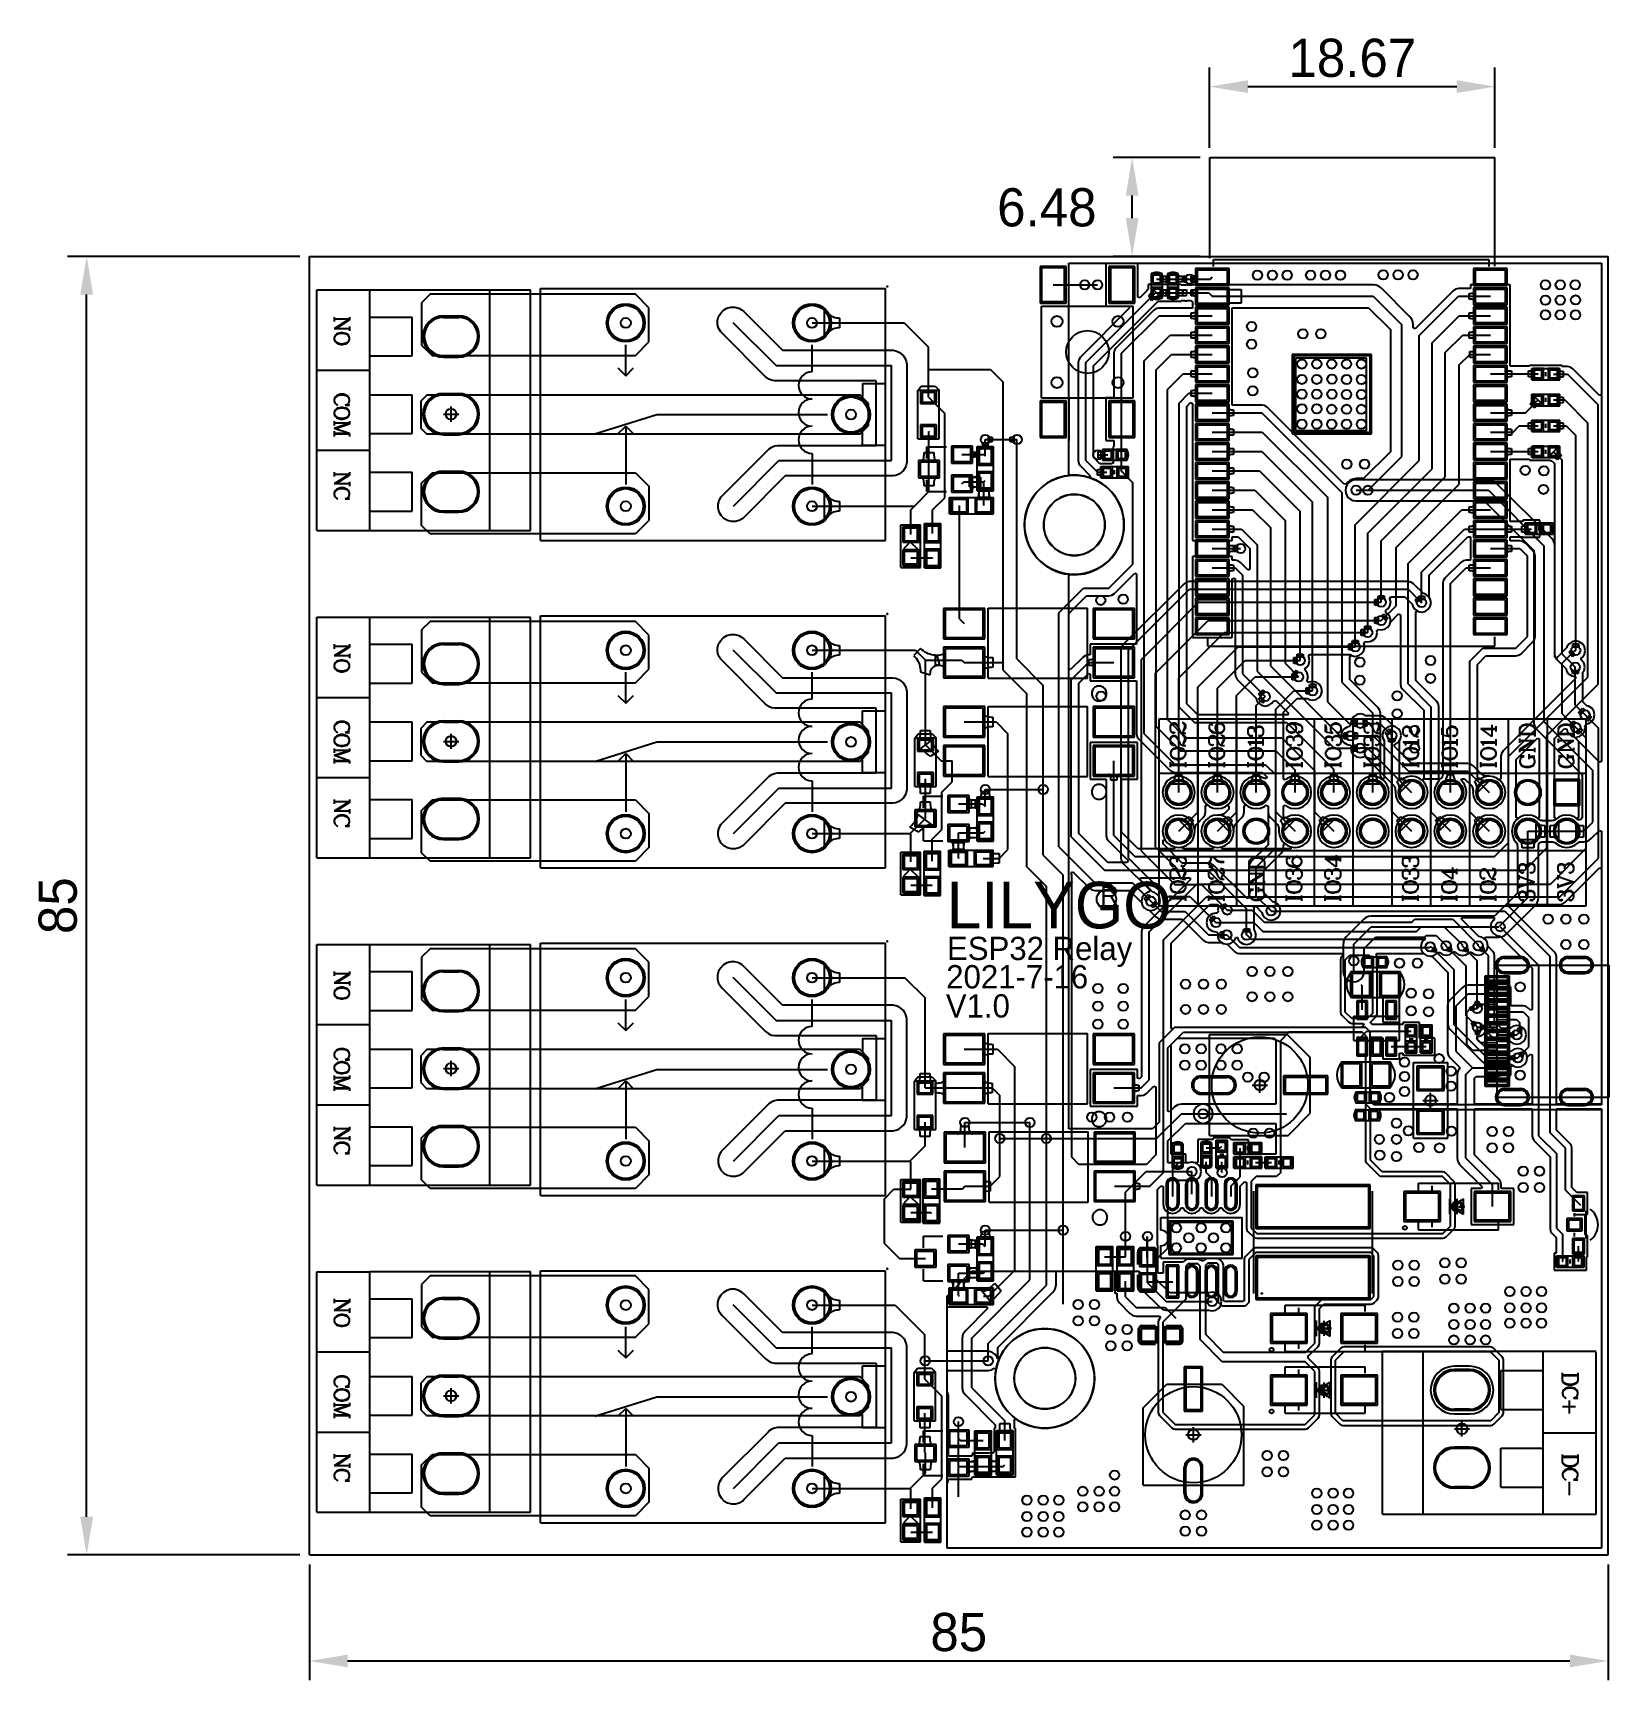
# Model space of a CAD drawing. Header units: millimetres. Extents: x 36 to 139, y 37 to 145.
import ezdxf

# ---------------------------------------------------------------- set-up
doc = ezdxf.new("R2010")
doc.units = ezdxf.units.MM
for name, color, linetype in [('BottomLayer', 5, 'Continuous'), ('BottomSolder', 6, 'Continuous'), ('KeepOutLayer', 6, 'Continuous'), ('Mechanical15', 56, 'Continuous'), ('Mechanical5', 56, 'Continuous'), ('Mechanical6', 56, 'Continuous'), ('MultiLayer', 9, 'Continuous'), ('TopLayer', 1, 'Continuous'), ('TopOverlay', 2, 'Continuous'), ('TopPaste', 8, 'Continuous'), ('TopSolder', 216, 'Continuous')]:
    doc.layers.add(name, color=color, linetype=linetype)
doc.dimstyles.new('ISO-25', dxfattribs={"dimtxt": 2.5, "dimasz": 2.5, "dimexe": 1.25, "dimexo": 0.625, "dimtad": 1, "dimtxsty": 'Standard', "dimcen": 2.5, "dimadec": 0, "dimazin": 0, "dimtfac": 1, "dimtmove": 0, "dimatfit": 3, "dimfxl": 1, "dimarcsym": 0})

msp = doc.modelspace()

# ---------------------------------------------------------------- texts
at = {"layer": 'TopOverlay'}
msp.add_text('6.48', height=2.5).set_placement((98.861, 131.882))
for s, height, p in [('LILYGO', 3.048, (95.555, 85.934)), ('R', 1.27, (105.6, 87.452))]:
    msp.add_text(s, height=height, dxfattribs=at).set_placement(p)
for s, p in [('ESP32 Relay', (95.58, 83.859)), ('2021-7-16', (95.529, 82.005)), ('V1.0', (95.504, 80.1))]:
    msp.add_text(s, height=1.524, rotation=360, dxfattribs=at).set_placement(p)

# ---------------------------------------------------------------- blocks, each defined once
blk = doc.blocks.new('CM_D_6_3_5_4__1')
at = {"layer": 'Mechanical15'}
for p, q in [((-0.5, 0), (0.5, 0)), ((0, 0.5), (0, -0.5))]:
    blk.add_line(p, q, dxfattribs=at)
blk.add_circle((0, 0), 0.35, dxfattribs=at)
at = {"layer": 'TopLayer'}
for p, q in [((-3.85, 0.5), (-2.15, 0.5)), ((4.35, 0.5), (1.65, 0.5)), ((1.65, 0.5), (1.65, -0.5)), ((4.35, -0.5), (4.35, 0.5)), ((-3.85, -0.5), (-2.15, -0.5)), ((1.65, -0.5), (4.35, -0.5))]:
    blk.add_line(p, q, dxfattribs=at)
for centre, start, end in [((-3.85, 0), 90, 270), ((-2.15, 0), 270, 90)]:
    blk.add_arc(centre, 0.5, start, end, dxfattribs=at)
at = {"layer": 'TopOverlay'}
for p, q in [((-3.3, 3.3), (1.75, 3.3)), ((-3.3, 3.3), (-3.3, -3.3)), ((1.75, 3.3), (3.3, 1.75)), ((3.3, 1.75), (3.3, -1.85)), ((3.3, -1.85), (1.85, -3.3)), ((-3.3, -3.3), (1.85, -3.3))]:
    blk.add_line(p, q, dxfattribs=at)
blk.add_circle((0, 0), 3.15, dxfattribs=at)
at = {"layer": 'TopPaste'}
for p, q in [((-3.85, 0.5), (-2.15, 0.5)), ((4.35, 0.5), (1.65, 0.5)), ((1.65, 0.5), (1.65, -0.5)), ((4.35, -0.5), (4.35, 0.5)), ((-3.85, -0.5), (-2.15, -0.5)), ((1.65, -0.5), (4.35, -0.5))]:
    blk.add_line(p, q, dxfattribs=at)
for centre, start, end in [((-3.85, 0), 90, 270), ((-2.15, 0), 270, 90)]:
    blk.add_arc(centre, 0.5, start, end, dxfattribs=at)
at = {"layer": 'TopSolder'}
for p, q in [((-3.85, 0.6), (-2.15, 0.6)), ((4.45, 0.6), (1.55, 0.6)), ((1.55, 0.6), (1.55, -0.6)), ((4.45, -0.6), (4.45, 0.6)), ((-3.85, -0.6), (-2.15, -0.6)), ((1.55, -0.6), (4.45, -0.6))]:
    blk.add_line(p, q, dxfattribs=at)
for centre, start, end in [((-3.85, 0), 90, 270), ((-2.15, 0), 270, 90)]:
    blk.add_arc(centre, 0.602, start, end, dxfattribs=at)
blk = doc.blocks.new('C0603_2')
at = {"layer": 'TopLayer'}
for p, q in [((-1.28, 0.4), (-1.28, -0.4)), ((-0.32, 0.4), (-1.28, 0.4)), ((-0.32, -0.4), (-0.32, 0.4)), ((0.32, 0.4), (0.32, -0.4)), ((1.28, 0.4), (0.32, 0.4)), ((1.28, -0.4), (1.28, 0.4)), ((-1.28, -0.4), (-0.32, -0.4)), ((0.32, -0.4), (1.28, -0.4))]:
    blk.add_line(p, q, dxfattribs=at)
at = {"layer": 'TopOverlay'}
for p, q in [((-1.45, -0.43), (-1.45, 0.43)), ((-1.16, 0.61), (-0.34, 0.61)), ((0.34, 0.61), (1.16, 0.61)), ((1.45, -0.43), (1.45, 0.43)), ((-1.16, -0.61), (-0.34, -0.61)), ((0.34, -0.61), (1.16, -0.61))]:
    blk.add_line(p, q, dxfattribs=at)
for centre, start, end in [((-1.21, 0.37), 76.4, 166.3), ((1.21, 0.37), 13.7, 103.7), ((-1.21, -0.37), 193.7, 283.7), ((1.21, -0.37), 256.4, 346.3)]:
    blk.add_arc(centre, 0.242, start, end, dxfattribs=at)
at = {"layer": 'TopPaste'}
for p, q in [((-1.28, 0.4), (-1.28, -0.4)), ((-0.32, 0.4), (-1.28, 0.4)), ((-0.32, -0.4), (-0.32, 0.4)), ((0.32, 0.4), (0.32, -0.4)), ((1.28, 0.4), (0.32, 0.4)), ((1.28, -0.4), (1.28, 0.4)), ((-1.28, -0.4), (-0.32, -0.4)), ((0.32, -0.4), (1.28, -0.4))]:
    blk.add_line(p, q, dxfattribs=at)
at = {"layer": 'TopSolder'}
for p, q in [((-1.38, 0.5), (-1.38, -0.5)), ((-0.22, 0.5), (-1.38, 0.5)), ((-0.22, -0.5), (-0.22, 0.5)), ((0.22, 0.5), (0.22, -0.5)), ((1.38, 0.5), (0.22, 0.5)), ((1.38, -0.5), (1.38, 0.5)), ((-1.38, -0.5), (-0.22, -0.5)), ((0.22, -0.5), (1.38, -0.5))]:
    blk.add_line(p, q, dxfattribs=at)
blk = doc.blocks.new('C0402_3')
at = {"layer": 'TopLayer'}
for p, q in [((-0.7, 0.25), (-0.7, -0.25)), ((-0.2, 0.25), (-0.7, 0.25)), ((-0.2, -0.25), (-0.2, 0.25)), ((0.2, 0.25), (0.2, -0.25)), ((0.7, 0.25), (0.2, 0.25)), ((0.7, -0.25), (0.7, 0.25)), ((-0.7, -0.25), (-0.2, -0.25)), ((0.2, -0.25), (0.7, -0.25))]:
    blk.add_line(p, q, dxfattribs=at)
at = {"layer": 'TopOverlay'}
for p, q in [((0.75, 0.35), (-0.75, 0.35)), ((0.75, -0.35), (-0.74, -0.35))]:
    blk.add_line(p, q, dxfattribs=at)
for centre, radius, start, end in [((-0.34, 0), 0.534, 139.1, 221), ((0.4, 0), 0.495, 315, 45)]:
    blk.add_arc(centre, radius, start, end, dxfattribs=at)
at = {"layer": 'TopPaste'}
for p, q in [((-0.7, 0.25), (-0.7, -0.25)), ((-0.2, 0.25), (-0.7, 0.25)), ((-0.2, -0.25), (-0.2, 0.25)), ((0.2, 0.25), (0.2, -0.25)), ((0.7, 0.25), (0.2, 0.25)), ((0.7, -0.25), (0.7, 0.25)), ((-0.7, -0.25), (-0.2, -0.25)), ((0.2, -0.25), (0.7, -0.25))]:
    blk.add_line(p, q, dxfattribs=at)
at = {"layer": 'TopSolder'}
for p, q in [((-0.8, 0.35), (-0.8, -0.35)), ((-0.09, 0.35), (-0.8, 0.35)), ((-0.09, -0.35), (-0.09, 0.35)), ((0.1, 0.35), (0.1, -0.35)), ((0.81, 0.35), (0.1, 0.35)), ((0.81, -0.35), (0.81, 0.35)), ((-0.8, -0.35), (-0.09, -0.35)), ((0.1, -0.35), (0.81, -0.35))]:
    blk.add_line(p, q, dxfattribs=at)
blk = doc.blocks.new('C0402_4')
at = {"layer": 'TopLayer'}
for p, q in [((-0.7, 0.25), (-0.7, -0.25)), ((-0.2, 0.25), (-0.7, 0.25)), ((-0.2, -0.25), (-0.2, 0.25)), ((0.2, 0.25), (0.2, -0.25)), ((0.7, 0.25), (0.2, 0.25)), ((0.7, -0.25), (0.7, 0.25)), ((-0.7, -0.25), (-0.2, -0.25)), ((0.2, -0.25), (0.7, -0.25))]:
    blk.add_line(p, q, dxfattribs=at)
at = {"layer": 'TopOverlay'}
for p, q in [((0.75, 0.35), (-0.75, 0.35)), ((0.75, -0.35), (-0.74, -0.35))]:
    blk.add_line(p, q, dxfattribs=at)
for centre, radius, start, end in [((-0.34, 0), 0.534, 139.1, 221), ((0.4, 0), 0.495, 315, 45)]:
    blk.add_arc(centre, radius, start, end, dxfattribs=at)
at = {"layer": 'TopPaste'}
for p, q in [((-0.7, 0.25), (-0.7, -0.25)), ((-0.2, 0.25), (-0.7, 0.25)), ((-0.2, -0.25), (-0.2, 0.25)), ((0.2, 0.25), (0.2, -0.25)), ((0.7, 0.25), (0.2, 0.25)), ((0.7, -0.25), (0.7, 0.25)), ((-0.7, -0.25), (-0.2, -0.25)), ((0.2, -0.25), (0.7, -0.25))]:
    blk.add_line(p, q, dxfattribs=at)
at = {"layer": 'TopSolder'}
for p, q in [((-0.8, 0.35), (-0.8, -0.35)), ((-0.09, 0.35), (-0.8, 0.35)), ((-0.09, -0.35), (-0.09, 0.35)), ((0.1, 0.35), (0.1, -0.35)), ((0.81, 0.35), (0.1, 0.35)), ((0.81, -0.35), (0.81, 0.35)), ((-0.8, -0.35), (-0.09, -0.35)), ((0.1, -0.35), (0.81, -0.35))]:
    blk.add_line(p, q, dxfattribs=at)
blk = doc.blocks.new('CM_D_6_3_7_7__5')
at = {"layer": 'Mechanical15'}
for p, q in [((-0.5, 0), (0.5, 0)), ((0, -0.5), (0, 0.5))]:
    blk.add_line(p, q, dxfattribs=at)
blk.add_circle((0, 0), 0.35, dxfattribs=at)
at = {"layer": 'TopLayer'}
for p, q in [((-3.85, 0.5), (-2.15, 0.5)), ((4.35, 0.5), (1.65, 0.5)), ((1.65, 0.5), (1.65, -0.5)), ((4.35, -0.5), (4.35, 0.5)), ((-3.85, -0.5), (-2.15, -0.5)), ((1.65, -0.5), (4.35, -0.5))]:
    blk.add_line(p, q, dxfattribs=at)
for centre, start, end in [((-3.85, 0), 90, 270), ((-2.15, 0), 270, 90)]:
    blk.add_arc(centre, 0.5, start, end, dxfattribs=at)
at = {"layer": 'TopOverlay'}
for p, q in [((-3.3, -3.3), (-3.3, 3.3)), ((-3.3, 3.3), (1.8, 3.3)), ((1.8, 3.3), (3.3, 1.8)), ((3.3, -1.85), (3.3, 1.8)), ((1.85, -3.3), (3.3, -1.85)), ((-3.3, -3.3), (1.85, -3.3))]:
    blk.add_line(p, q, dxfattribs=at)
blk.add_circle((0, 0), 3.15, dxfattribs=at)
at = {"layer": 'TopPaste'}
for p, q in [((-3.85, 0.5), (-2.15, 0.5)), ((4.35, 0.5), (1.65, 0.5)), ((1.65, 0.5), (1.65, -0.5)), ((4.35, -0.5), (4.35, 0.5)), ((-3.85, -0.5), (-2.15, -0.5)), ((1.65, -0.5), (4.35, -0.5))]:
    blk.add_line(p, q, dxfattribs=at)
for centre, start, end in [((-3.85, 0), 90, 270), ((-2.15, 0), 270, 90)]:
    blk.add_arc(centre, 0.5, start, end, dxfattribs=at)
at = {"layer": 'TopSolder'}
for p, q in [((-3.85, 0.6), (-2.15, 0.6)), ((4.45, 0.6), (1.55, 0.6)), ((1.55, 0.6), (1.55, -0.6)), ((4.45, -0.6), (4.45, 0.6)), ((-3.85, -0.6), (-2.15, -0.6)), ((1.55, -0.6), (4.45, -0.6))]:
    blk.add_line(p, q, dxfattribs=at)
for centre, start, end in [((-3.85, 0), 90, 270), ((-2.15, 0), 270, 90)]:
    blk.add_arc(centre, 0.602, start, end, dxfattribs=at)
blk = doc.blocks.new('C0402_6')
at = {"layer": 'TopLayer'}
for p, q in [((-0.7, 0.25), (-0.7, -0.25)), ((-0.2, 0.25), (-0.7, 0.25)), ((-0.2, -0.25), (-0.2, 0.25)), ((0.2, 0.25), (0.2, -0.25)), ((0.7, 0.25), (0.2, 0.25)), ((0.7, -0.25), (0.7, 0.25)), ((-0.7, -0.25), (-0.2, -0.25)), ((0.2, -0.25), (0.7, -0.25))]:
    blk.add_line(p, q, dxfattribs=at)
at = {"layer": 'TopOverlay'}
for p, q in [((-0.75, 0.35), (0.75, 0.35)), ((-0.74, -0.35), (0.75, -0.35))]:
    blk.add_line(p, q, dxfattribs=at)
for centre, radius, start, end in [((-0.34, 0), 0.534, 139.1, 221), ((0.4, 0), 0.495, 315, 45)]:
    blk.add_arc(centre, radius, start, end, dxfattribs=at)
at = {"layer": 'TopPaste'}
for p, q in [((-0.7, 0.25), (-0.7, -0.25)), ((-0.2, 0.25), (-0.7, 0.25)), ((-0.2, -0.25), (-0.2, 0.25)), ((0.2, 0.25), (0.2, -0.25)), ((0.7, 0.25), (0.2, 0.25)), ((0.7, -0.25), (0.7, 0.25)), ((-0.7, -0.25), (-0.2, -0.25)), ((0.2, -0.25), (0.7, -0.25))]:
    blk.add_line(p, q, dxfattribs=at)
at = {"layer": 'TopSolder'}
for p, q in [((-0.8, 0.35), (-0.8, -0.35)), ((-0.09, 0.35), (-0.8, 0.35)), ((-0.09, -0.35), (-0.09, 0.35)), ((0.1, 0.35), (0.1, -0.35)), ((0.81, 0.35), (0.1, 0.35)), ((0.81, -0.35), (0.81, 0.35)), ((-0.8, -0.35), (-0.09, -0.35)), ((0.1, -0.35), (0.81, -0.35))]:
    blk.add_line(p, q, dxfattribs=at)
blk = doc.blocks.new('C0402_7')
at = {"layer": 'TopLayer'}
for p, q in [((-0.7, 0.25), (-0.7, -0.25)), ((-0.2, 0.25), (-0.7, 0.25)), ((-0.2, -0.25), (-0.2, 0.25)), ((0.2, 0.25), (0.2, -0.25)), ((0.7, 0.25), (0.2, 0.25)), ((0.7, -0.25), (0.7, 0.25)), ((-0.7, -0.25), (-0.2, -0.25)), ((0.2, -0.25), (0.7, -0.25))]:
    blk.add_line(p, q, dxfattribs=at)
at = {"layer": 'TopOverlay'}
for p, q in [((0.75, 0.35), (-0.75, 0.35)), ((0.75, -0.35), (-0.74, -0.35))]:
    blk.add_line(p, q, dxfattribs=at)
for centre, radius, start, end in [((-0.34, 0), 0.534, 139.1, 221), ((0.4, 0), 0.495, 315, 45)]:
    blk.add_arc(centre, radius, start, end, dxfattribs=at)
at = {"layer": 'TopPaste'}
for p, q in [((-0.7, 0.25), (-0.7, -0.25)), ((-0.2, 0.25), (-0.7, 0.25)), ((-0.2, -0.25), (-0.2, 0.25)), ((0.2, 0.25), (0.2, -0.25)), ((0.7, 0.25), (0.2, 0.25)), ((0.7, -0.25), (0.7, 0.25)), ((-0.7, -0.25), (-0.2, -0.25)), ((0.2, -0.25), (0.7, -0.25))]:
    blk.add_line(p, q, dxfattribs=at)
at = {"layer": 'TopSolder'}
for p, q in [((-0.8, 0.35), (-0.8, -0.35)), ((-0.09, 0.35), (-0.8, 0.35)), ((-0.09, -0.35), (-0.09, 0.35)), ((0.1, 0.35), (0.1, -0.35)), ((0.81, 0.35), (0.1, 0.35)), ((0.81, -0.35), (0.81, 0.35)), ((-0.8, -0.35), (-0.09, -0.35)), ((0.1, -0.35), (0.81, -0.35))]:
    blk.add_line(p, q, dxfattribs=at)
blk = doc.blocks.new('C0402_8')
at = {"layer": 'TopLayer'}
for p, q in [((-0.7, 0.25), (-0.7, -0.25)), ((-0.2, 0.25), (-0.7, 0.25)), ((-0.2, -0.25), (-0.2, 0.25)), ((0.2, 0.25), (0.2, -0.25)), ((0.7, 0.25), (0.2, 0.25)), ((0.7, -0.25), (0.7, 0.25)), ((-0.7, -0.25), (-0.2, -0.25)), ((0.2, -0.25), (0.7, -0.25))]:
    blk.add_line(p, q, dxfattribs=at)
at = {"layer": 'TopOverlay'}
for p, q in [((0.75, 0.35), (-0.75, 0.35)), ((0.75, -0.35), (-0.74, -0.35))]:
    blk.add_line(p, q, dxfattribs=at)
for centre, radius, start, end in [((-0.34, 0), 0.534, 139.1, 221), ((0.4, 0), 0.495, 315, 45)]:
    blk.add_arc(centre, radius, start, end, dxfattribs=at)
at = {"layer": 'TopPaste'}
for p, q in [((-0.7, 0.25), (-0.7, -0.25)), ((-0.2, 0.25), (-0.7, 0.25)), ((-0.2, -0.25), (-0.2, 0.25)), ((0.2, 0.25), (0.2, -0.25)), ((0.7, 0.25), (0.2, 0.25)), ((0.7, -0.25), (0.7, 0.25)), ((-0.7, -0.25), (-0.2, -0.25)), ((0.2, -0.25), (0.7, -0.25))]:
    blk.add_line(p, q, dxfattribs=at)
at = {"layer": 'TopSolder'}
for p, q in [((-0.8, 0.35), (-0.8, -0.35)), ((-0.09, 0.35), (-0.8, 0.35)), ((-0.09, -0.35), (-0.09, 0.35)), ((0.1, 0.35), (0.1, -0.35)), ((0.81, 0.35), (0.1, 0.35)), ((0.81, -0.35), (0.81, 0.35)), ((-0.8, -0.35), (-0.09, -0.35)), ((0.1, -0.35), (0.81, -0.35))]:
    blk.add_line(p, q, dxfattribs=at)
blk = doc.blocks.new('C0805_9')
at = {"layer": 'TopLayer'}
for p, q in [((-0.38, 0.72), (-1.53, 0.72)), ((-1.53, 0.72), (-1.53, -0.72)), ((-0.38, -0.72), (-0.38, 0.72)), ((1.53, 0.72), (0.38, 0.72)), ((0.38, 0.72), (0.38, -0.72)), ((1.53, -0.72), (1.53, 0.72)), ((-1.53, -0.72), (-0.38, -0.72)), ((0.38, -0.72), (1.53, -0.72))]:
    blk.add_line(p, q, dxfattribs=at)
at = {"layer": 'TopOverlay'}
for p, q in [((1.55, 0.85), (-1.55, 0.85)), ((1.55, -0.85), (-1.55, -0.85))]:
    blk.add_line(p, q, dxfattribs=at)
for centre, start, end in [((-0.7, 0), 135, 225), ((0.7, 0), 315, 45)]:
    blk.add_arc(centre, 1.2, start, end, dxfattribs=at)
at = {"layer": 'TopPaste'}
for p, q in [((-0.38, 0.72), (-1.53, 0.72)), ((-1.53, 0.72), (-1.53, -0.72)), ((-0.38, -0.72), (-0.38, 0.72)), ((1.53, 0.72), (0.38, 0.72)), ((0.38, 0.72), (0.38, -0.72)), ((1.53, -0.72), (1.53, 0.72)), ((-1.53, -0.72), (-0.38, -0.72)), ((0.38, -0.72), (1.53, -0.72))]:
    blk.add_line(p, q, dxfattribs=at)
at = {"layer": 'TopSolder'}
for p, q in [((-0.27, 0.83), (-1.63, 0.83)), ((-1.63, 0.83), (-1.63, -0.83)), ((-0.27, -0.83), (-0.27, 0.83)), ((1.63, 0.83), (0.27, 0.83)), ((0.27, 0.83), (0.27, -0.83)), ((1.63, -0.83), (1.63, 0.83)), ((-1.63, -0.83), (-0.27, -0.83)), ((0.27, -0.83), (1.63, -0.83))]:
    blk.add_line(p, q, dxfattribs=at)
blk = doc.blocks.new('C0402_10')
at = {"layer": 'TopLayer'}
for p, q in [((-0.7, 0.25), (-0.7, -0.25)), ((-0.2, 0.25), (-0.7, 0.25)), ((-0.2, -0.25), (-0.2, 0.25)), ((0.2, 0.25), (0.2, -0.25)), ((0.7, 0.25), (0.2, 0.25)), ((0.7, -0.25), (0.7, 0.25)), ((-0.7, -0.25), (-0.2, -0.25)), ((0.2, -0.25), (0.7, -0.25))]:
    blk.add_line(p, q, dxfattribs=at)
at = {"layer": 'TopOverlay'}
for p, q in [((0.75, 0.35), (-0.75, 0.35)), ((0.75, -0.35), (-0.74, -0.35))]:
    blk.add_line(p, q, dxfattribs=at)
for centre, radius, start, end in [((-0.34, 0), 0.534, 139.1, 221), ((0.4, 0), 0.495, 315, 45)]:
    blk.add_arc(centre, radius, start, end, dxfattribs=at)
at = {"layer": 'TopPaste'}
for p, q in [((-0.7, 0.25), (-0.7, -0.25)), ((-0.2, 0.25), (-0.7, 0.25)), ((-0.2, -0.25), (-0.2, 0.25)), ((0.2, 0.25), (0.2, -0.25)), ((0.7, 0.25), (0.2, 0.25)), ((0.7, -0.25), (0.7, 0.25)), ((-0.7, -0.25), (-0.2, -0.25)), ((0.2, -0.25), (0.7, -0.25))]:
    blk.add_line(p, q, dxfattribs=at)
at = {"layer": 'TopSolder'}
for p, q in [((-0.8, 0.35), (-0.8, -0.35)), ((-0.09, 0.35), (-0.8, 0.35)), ((-0.09, -0.35), (-0.09, 0.35)), ((0.1, 0.35), (0.1, -0.35)), ((0.81, 0.35), (0.1, 0.35)), ((0.81, -0.35), (0.81, 0.35)), ((-0.8, -0.35), (-0.09, -0.35)), ((0.1, -0.35), (0.81, -0.35))]:
    blk.add_line(p, q, dxfattribs=at)
blk = doc.blocks.new('C0805_11')
at = {"layer": 'TopLayer'}
for p, q in [((-0.38, 0.72), (-1.53, 0.72)), ((-1.53, 0.72), (-1.53, -0.72)), ((-0.38, -0.72), (-0.38, 0.72)), ((1.52, 0.72), (0.37, 0.72)), ((0.37, 0.72), (0.37, -0.72)), ((1.52, -0.72), (1.52, 0.72)), ((-1.53, -0.72), (-0.38, -0.72)), ((0.37, -0.72), (1.52, -0.72))]:
    blk.add_line(p, q, dxfattribs=at)
at = {"layer": 'TopOverlay'}
for p, q in [((1.55, 0.85), (-1.55, 0.85)), ((1.55, -0.85), (-1.55, -0.85))]:
    blk.add_line(p, q, dxfattribs=at)
for centre, start, end in [((-0.7, 0), 135, 225), ((0.7, 0), 315, 45)]:
    blk.add_arc(centre, 1.2, start, end, dxfattribs=at)
at = {"layer": 'TopPaste'}
for p, q in [((-0.38, 0.72), (-1.53, 0.72)), ((-1.53, 0.72), (-1.53, -0.72)), ((-0.38, -0.72), (-0.38, 0.72)), ((1.52, 0.72), (0.37, 0.72)), ((0.37, 0.72), (0.37, -0.72)), ((1.52, -0.72), (1.52, 0.72)), ((-1.53, -0.72), (-0.38, -0.72)), ((0.37, -0.72), (1.52, -0.72))]:
    blk.add_line(p, q, dxfattribs=at)
at = {"layer": 'TopSolder'}
for p, q in [((-0.27, 0.83), (-1.63, 0.83)), ((-1.63, 0.83), (-1.63, -0.83)), ((-0.27, -0.83), (-0.27, 0.83)), ((1.63, 0.83), (0.27, 0.83)), ((0.27, 0.83), (0.27, -0.83)), ((1.63, -0.83), (1.63, 0.83)), ((-1.63, -0.83), (-0.27, -0.83)), ((0.27, -0.83), (1.63, -0.83))]:
    blk.add_line(p, q, dxfattribs=at)
blk = doc.blocks.new('C0402_12')
at = {"layer": 'TopLayer'}
for p, q in [((-0.7, 0.25), (-0.7, -0.25)), ((-0.2, 0.25), (-0.7, 0.25)), ((-0.2, -0.25), (-0.2, 0.25)), ((0.2, 0.25), (0.2, -0.25)), ((0.7, 0.25), (0.2, 0.25)), ((0.7, -0.25), (0.7, 0.25)), ((-0.7, -0.25), (-0.2, -0.25)), ((0.2, -0.25), (0.7, -0.25))]:
    blk.add_line(p, q, dxfattribs=at)
at = {"layer": 'TopOverlay'}
for p, q in [((0.75, 0.35), (-0.75, 0.35)), ((0.75, -0.35), (-0.74, -0.35))]:
    blk.add_line(p, q, dxfattribs=at)
for centre, radius, start, end in [((-0.34, 0), 0.534, 139.1, 221), ((0.4, 0), 0.495, 315, 45)]:
    blk.add_arc(centre, radius, start, end, dxfattribs=at)
at = {"layer": 'TopPaste'}
for p, q in [((-0.7, 0.25), (-0.7, -0.25)), ((-0.2, 0.25), (-0.7, 0.25)), ((-0.2, -0.25), (-0.2, 0.25)), ((0.2, 0.25), (0.2, -0.25)), ((0.7, 0.25), (0.2, 0.25)), ((0.7, -0.25), (0.7, 0.25)), ((-0.7, -0.25), (-0.2, -0.25)), ((0.2, -0.25), (0.7, -0.25))]:
    blk.add_line(p, q, dxfattribs=at)
at = {"layer": 'TopSolder'}
for p, q in [((-0.8, 0.35), (-0.8, -0.35)), ((-0.09, 0.35), (-0.8, 0.35)), ((-0.09, -0.35), (-0.09, 0.35)), ((0.1, 0.35), (0.1, -0.35)), ((0.81, 0.35), (0.1, 0.35)), ((0.81, -0.35), (0.81, 0.35)), ((-0.8, -0.35), (-0.09, -0.35)), ((0.1, -0.35), (0.81, -0.35))]:
    blk.add_line(p, q, dxfattribs=at)
blk = doc.blocks.new('SOD323_13')
at = {"layer": 'TopLayer'}
for p, q in [((-0.81, 0.41), (-1.44, 0.41)), ((-1.44, 0.41), (-1.44, -0.42)), ((-0.81, -0.42), (-0.81, 0.41)), ((1.42, 0.41), (0.79, 0.41)), ((0.79, 0.41), (0.79, -0.42)), ((1.42, -0.42), (1.42, 0.41)), ((-1.44, -0.42), (-0.81, -0.42)), ((0.79, -0.42), (1.42, -0.42))]:
    blk.add_line(p, q, dxfattribs=at)
at = {"layer": 'TopOverlay'}
for p, q in [((-1.61, 0.69), (1.54, 0.69)), ((-1.61, 0.69), (-1.61, -0.71)), ((1.54, 0.69), (1.83, 0.47)), ((1.57, 0.69), (1.57, -0.7)), ((1.83, 0.47), (1.83, -0.45)), ((-1.61, -0.71), (1.57, -0.71)), ((1.83, -0.45), (1.57, -0.71))]:
    blk.add_line(p, q, dxfattribs=at)
at = {"layer": 'TopPaste'}
for p, q in [((-0.81, 0.41), (-1.44, 0.41)), ((-1.44, 0.41), (-1.44, -0.42)), ((-0.81, -0.42), (-0.81, 0.41)), ((1.42, 0.41), (0.79, 0.41)), ((0.79, 0.41), (0.79, -0.42)), ((1.42, -0.42), (1.42, 0.41)), ((-1.44, -0.42), (-0.81, -0.42)), ((0.79, -0.42), (1.42, -0.42))]:
    blk.add_line(p, q, dxfattribs=at)
at = {"layer": 'TopSolder'}
for p, q in [((-0.71, 0.51), (-1.54, 0.51)), ((-1.54, 0.51), (-1.54, -0.53)), ((-0.71, -0.53), (-0.71, 0.51)), ((1.52, 0.51), (0.69, 0.51)), ((0.69, 0.51), (0.69, -0.53)), ((1.52, -0.53), (1.52, 0.51)), ((-1.54, -0.53), (-0.71, -0.53)), ((0.69, -0.53), (1.52, -0.53))]:
    blk.add_line(p, q, dxfattribs=at)
blk = doc.blocks.new('SOD323_14')
at = {"layer": 'TopLayer'}
for p, q in [((-0.81, 0.41), (-1.44, 0.41)), ((-1.44, 0.41), (-1.44, -0.42)), ((-0.81, -0.42), (-0.81, 0.41)), ((1.42, 0.41), (0.79, 0.41)), ((0.79, 0.41), (0.79, -0.42)), ((1.42, -0.42), (1.42, 0.41)), ((-1.44, -0.42), (-0.81, -0.42)), ((0.79, -0.42), (1.42, -0.42))]:
    blk.add_line(p, q, dxfattribs=at)
at = {"layer": 'TopOverlay'}
for p, q in [((-1.61, 0.69), (1.54, 0.69)), ((-1.61, 0.69), (-1.61, -0.71)), ((1.54, 0.69), (1.83, 0.47)), ((1.57, 0.69), (1.57, -0.7)), ((1.83, 0.47), (1.83, -0.45)), ((-1.61, -0.71), (1.57, -0.71)), ((1.83, -0.45), (1.57, -0.71))]:
    blk.add_line(p, q, dxfattribs=at)
at = {"layer": 'TopPaste'}
for p, q in [((-0.81, 0.41), (-1.44, 0.41)), ((-1.44, 0.41), (-1.44, -0.42)), ((-0.81, -0.42), (-0.81, 0.41)), ((1.42, 0.41), (0.79, 0.41)), ((0.79, 0.41), (0.79, -0.42)), ((1.42, -0.42), (1.42, 0.41)), ((-1.44, -0.42), (-0.81, -0.42)), ((0.79, -0.42), (1.42, -0.42))]:
    blk.add_line(p, q, dxfattribs=at)
at = {"layer": 'TopSolder'}
for p, q in [((-0.71, 0.51), (-1.54, 0.51)), ((-1.54, 0.51), (-1.54, -0.53)), ((-0.71, -0.53), (-0.71, 0.51)), ((1.52, 0.51), (0.69, 0.51)), ((0.69, 0.51), (0.69, -0.53)), ((1.52, -0.53), (1.52, 0.51)), ((-1.54, -0.53), (-0.71, -0.53)), ((0.69, -0.53), (1.52, -0.53))]:
    blk.add_line(p, q, dxfattribs=at)
blk = doc.blocks.new('SOD323_15')
at = {"layer": 'TopLayer'}
for p, q in [((-0.81, 0.41), (-1.44, 0.41)), ((-1.44, 0.41), (-1.44, -0.42)), ((-0.81, -0.42), (-0.81, 0.41)), ((1.42, 0.41), (0.79, 0.41)), ((0.79, 0.41), (0.79, -0.42)), ((1.42, -0.42), (1.42, 0.41)), ((-1.44, -0.42), (-0.81, -0.42)), ((0.79, -0.42), (1.42, -0.42))]:
    blk.add_line(p, q, dxfattribs=at)
at = {"layer": 'TopOverlay'}
for p, q in [((-1.61, 0.69), (1.54, 0.69)), ((-1.61, 0.69), (-1.61, -0.71)), ((1.54, 0.69), (1.83, 0.47)), ((1.57, 0.69), (1.57, -0.7)), ((1.83, 0.47), (1.83, -0.45)), ((-1.61, -0.71), (1.57, -0.71)), ((1.83, -0.45), (1.57, -0.71))]:
    blk.add_line(p, q, dxfattribs=at)
at = {"layer": 'TopPaste'}
for p, q in [((-0.81, 0.41), (-1.44, 0.41)), ((-1.44, 0.41), (-1.44, -0.42)), ((-0.81, -0.42), (-0.81, 0.41)), ((1.42, 0.41), (0.79, 0.41)), ((0.79, 0.41), (0.79, -0.42)), ((1.42, -0.42), (1.42, 0.41)), ((-1.44, -0.42), (-0.81, -0.42)), ((0.79, -0.42), (1.42, -0.42))]:
    blk.add_line(p, q, dxfattribs=at)
at = {"layer": 'TopSolder'}
for p, q in [((-0.71, 0.51), (-1.54, 0.51)), ((-1.54, 0.51), (-1.54, -0.53)), ((-0.71, -0.53), (-0.71, 0.51)), ((1.52, 0.51), (0.69, 0.51)), ((0.69, 0.51), (0.69, -0.53)), ((1.52, -0.53), (1.52, 0.51)), ((-1.54, -0.53), (-0.71, -0.53)), ((0.69, -0.53), (1.52, -0.53))]:
    blk.add_line(p, q, dxfattribs=at)
blk = doc.blocks.new('SMA_16')
at = {"layer": 'Mechanical15'}
for p, q in [((0.5, 0), (-0.5, 0)), ((0, 0.5), (0, -0.5))]:
    blk.add_line(p, q, dxfattribs=at)
blk.add_circle((0, 0), 0.35, dxfattribs=at)
at = {"layer": 'TopLayer'}
for p, q in [((-3.4, 0.87), (-3.4, -0.87)), ((-1.2, 0.87), (-3.4, 0.87)), ((-1.2, -0.87), (-1.2, 0.87)), ((1.2, 0.87), (1.2, -0.87)), ((3.4, 0.87), (1.2, 0.87)), ((3.4, -0.87), (3.4, 0.87)), ((-3.4, -0.87), (-1.2, -0.87)), ((1.2, -0.87), (3.4, -0.87))]:
    blk.add_line(p, q, dxfattribs=at)
at = {"layer": 'TopOverlay'}
for p, q in [((-2.7, 1.52), (-2.7, 1.08)), ((2.54, 1.52), (-2.7, 1.52)), ((1.65, 1.35), (1.65, 1.02)), ((2.54, 1.52), (2.54, 1.02)), ((-0.4, 0.51), (-0.4, -0.51)), ((0.49, 0), (-0.4, 0.51)), ((0.49, 0), (-0.4, -0.51)), ((0.3, 0), (-0.33, 0.3)), ((0.02, 0), (-0.25, 0.05)), ((-0.25, 0.05), (-0.25, -0.3)), ((0.3, 0), (-0.25, -0.3)), ((0.49, 0.51), (0.49, -0.51)), ((1.65, -1.02), (1.65, -1.35)), ((2.54, -1.02), (2.54, -1.52)), ((-2.7, -1.1), (-2.7, -1.52)), ((2.54, -1.52), (-2.7, -1.52))]:
    blk.add_line(p, q, dxfattribs=at)
blk.add_circle((3.43, 1.4), 0.127, dxfattribs=at)
at = {"layer": 'TopPaste'}
for p, q in [((-3.4, 0.87), (-3.4, -0.87)), ((-1.2, 0.87), (-3.4, 0.87)), ((-1.2, -0.87), (-1.2, 0.87)), ((1.2, 0.87), (1.2, -0.87)), ((3.4, 0.87), (1.2, 0.87)), ((3.4, -0.87), (3.4, 0.87)), ((-3.4, -0.87), (-1.2, -0.87)), ((1.2, -0.87), (3.4, -0.87))]:
    blk.add_line(p, q, dxfattribs=at)
at = {"layer": 'TopSolder'}
for p, q in [((-3.5, 0.98), (-3.5, -0.98)), ((-1.1, 0.98), (-3.5, 0.98)), ((-1.1, -0.98), (-1.1, 0.98)), ((1.1, 0.98), (1.1, -0.98)), ((3.5, 0.98), (1.1, 0.98)), ((3.5, -0.98), (3.5, 0.98)), ((-3.5, -0.98), (-1.1, -0.98)), ((1.1, -0.98), (3.5, -0.98))]:
    blk.add_line(p, q, dxfattribs=at)
blk = doc.blocks.new('KF128_5_08_2P_17')
at = {"layer": 'BottomLayer'}
for p, q in [((-3.79, -0.5), (-3.79, 0.5)), ((-1.29, -0.5), (-1.29, 0.5)), ((1.29, -0.5), (1.29, 0.5)), ((3.79, -0.5), (3.79, 0.5))]:
    blk.add_line(p, q, dxfattribs=at)
for centre, start, end in [((-2.54, 0.5), 0, 180), ((2.54, 0.5), 0, 180), ((-2.54, -0.5), 180, 0), ((2.54, -0.5), 180, 0)]:
    blk.add_arc(centre, 1.25, start, end, dxfattribs=at)
at = {"layer": 'BottomSolder'}
for p, q in [((-3.89, -0.5), (-3.89, 0.5)), ((-1.19, -0.5), (-1.19, 0.5)), ((1.19, -0.5), (1.19, 0.5)), ((3.89, -0.5), (3.89, 0.5))]:
    blk.add_line(p, q, dxfattribs=at)
for centre, start, end in [((-2.54, 0.5), 0, 180), ((2.54, 0.5), 0, 180), ((-2.54, -0.5), 180, 0), ((2.54, -0.5), 180, 0)]:
    blk.add_arc(centre, 1.35, start, end, dxfattribs=at)
at = {"layer": 'Mechanical15'}
for p, q in [((-0.5, 0), (0.5, 0)), ((0, 0.5), (0, -0.5))]:
    blk.add_line(p, q, dxfattribs=at)
blk.add_circle((0, 0), 0.35, dxfattribs=at)
at = {"layer": 'MultiLayer'}
for p, q in [((-3.79, -0.5), (-3.79, 0.5)), ((-1.29, -0.5), (-1.29, 0.5)), ((1.29, -0.5), (1.29, 0.5)), ((3.79, -0.5), (3.79, 0.5))]:
    blk.add_line(p, q, dxfattribs=at)
for centre, start, end in [((-2.54, 0.5), 0, 180), ((2.54, 0.5), 0, 180), ((-2.54, -0.5), 180, 0), ((2.54, -0.5), 180, 0)]:
    blk.add_arc(centre, 1.25, start, end, dxfattribs=at)
at = {"layer": 'TopLayer'}
for p, q in [((-3.79, -0.5), (-3.79, 0.5)), ((-1.29, -0.5), (-1.29, 0.5)), ((1.29, -0.5), (1.29, 0.5)), ((3.79, -0.5), (3.79, 0.5))]:
    blk.add_line(p, q, dxfattribs=at)
for centre, start, end in [((-2.54, 0.5), 0, 180), ((2.54, 0.5), 0, 180), ((-2.54, -0.5), 180, 0), ((2.54, -0.5), 180, 0)]:
    blk.add_arc(centre, 1.25, start, end, dxfattribs=at)
at = {"layer": 'TopOverlay'}
for p, q in [((-5.59, 5.21), (-5.59, -5.31)), ((-5.59, 5.21), (5.08, 5.21)), ((5.08, 5.21), (5.08, -5.31)), ((-5.59, 2.54), (5.08, 2.54)), ((-3.81, -2.54), (-3.81, -5.31)), ((-3.81, -2.54), (-1.27, -2.54)), ((-1.27, -2.54), (-1.27, -5.31)), ((1.27, -2.54), (1.27, -5.31)), ((1.27, -2.54), (3.81, -2.54)), ((3.81, -2.54), (3.81, -5.31)), ((-5.59, -5.31), (5.08, -5.31))]:
    blk.add_line(p, q, dxfattribs=at)
at = {"layer": 'TopSolder'}
for p, q in [((-3.89, -0.5), (-3.89, 0.5)), ((-1.19, -0.5), (-1.19, 0.5)), ((1.19, -0.5), (1.19, 0.5)), ((3.89, -0.5), (3.89, 0.5))]:
    blk.add_line(p, q, dxfattribs=at)
for centre, start, end in [((-2.54, 0.5), 0, 180), ((2.54, 0.5), 0, 180), ((-2.54, -0.5), 180, 0), ((2.54, -0.5), 180, 0)]:
    blk.add_arc(centre, 1.35, start, end, dxfattribs=at)
blk = doc.blocks.new('TYPE_C3_0_18')
at = {"layer": 'BottomLayer'}
for p, q in [((-4.77, -0.45), (-4.77, -1.55)), ((-3.87, -0.45), (-3.87, -1.55)), ((3.87, -0.45), (3.87, -1.55)), ((4.77, -0.45), (4.77, -1.55)), ((-4.77, -4.63), (-4.77, -5.73)), ((-3.87, -4.63), (-3.87, -5.73)), ((3.87, -4.63), (3.87, -5.73)), ((4.77, -4.63), (4.77, -5.73))]:
    blk.add_line(p, q, dxfattribs=at)
for centre, start, end in [((-4.32, -0.45), 0, 180), ((4.32, -0.45), 0, 180), ((-4.32, -1.55), 180, 0), ((4.32, -1.55), 180, 0), ((-4.32, -4.63), 0, 180), ((4.32, -4.63), 0, 180), ((-4.32, -5.73), 180, 0), ((4.32, -5.73), 180, 0)]:
    blk.add_arc(centre, 0.45, start, end, dxfattribs=at)
at = {"layer": 'BottomSolder'}
for p, q in [((-4.87, -0.45), (-4.87, -1.55)), ((-3.77, -0.45), (-3.77, -1.55)), ((3.77, -0.45), (3.77, -1.55)), ((4.87, -0.45), (4.87, -1.55)), ((-4.87, -4.63), (-4.87, -5.73)), ((-3.77, -4.63), (-3.77, -5.73)), ((3.77, -4.63), (3.77, -5.73)), ((4.87, -4.63), (4.87, -5.73))]:
    blk.add_line(p, q, dxfattribs=at)
for centre, start, end in [((-4.32, -0.45), 0, 180), ((4.32, -0.45), 0, 180), ((-4.32, -1.55), 180, 0), ((4.32, -1.55), 180, 0), ((-4.32, -4.63), 0, 180), ((4.32, -4.63), 0, 180), ((-4.32, -5.73), 180, 0), ((4.32, -5.73), 180, 0)]:
    blk.add_arc(centre, 0.552, start, end, dxfattribs=at)
at = {"layer": 'KeepOutLayer'}
for centre in [(-2.89, -1.5), (2.89, -1.5)]:
    blk.add_circle(centre, 0.3, dxfattribs=at)
at = {"layer": 'MultiLayer'}
for p, q in [((-4.77, -0.45), (-4.77, -1.55)), ((-3.87, -0.45), (-3.87, -1.55)), ((3.87, -0.45), (3.87, -1.55)), ((4.77, -0.45), (4.77, -1.55)), ((-4.77, -4.63), (-4.77, -5.73)), ((-3.87, -4.63), (-3.87, -5.73)), ((3.87, -4.63), (3.87, -5.73)), ((4.77, -4.63), (4.77, -5.73))]:
    blk.add_line(p, q, dxfattribs=at)
for centre, start, end in [((-4.32, -0.45), 0, 180), ((4.32, -0.45), 0, 180), ((-4.32, -1.55), 180, 0), ((4.32, -1.55), 180, 0), ((-4.32, -4.63), 0, 180), ((4.32, -4.63), 0, 180), ((-4.32, -5.73), 180, 0), ((4.32, -5.73), 180, 0)]:
    blk.add_arc(centre, 0.45, start, end, dxfattribs=at)
at = {"layer": 'TopLayer'}
for p, q in [((-3.2, 0.7), (-3.5, 0.7)), ((-3.5, 0.7), (-3.5, -0.7)), ((-2.9, 0.7), (-3.2, 0.7)), ((-3.2, 0.7), (-3.2, -0.7)), ((-3.2, -0.7), (-3.2, 0.7)), ((-2.9, -0.7), (-2.9, 0.7)), ((-2.4, 0.7), (-2.7, 0.7)), ((-2.7, 0.7), (-2.7, -0.7)), ((-2.1, 0.7), (-2.4, 0.7)), ((-2.4, 0.7), (-2.4, -0.7)), ((-2.4, -0.7), (-2.4, 0.7)), ((-2.1, -0.7), (-2.1, 0.7)), ((-1.6, 0.7), (-1.9, 0.7)), ((-1.9, 0.7), (-1.9, -0.7)), ((-1.6, -0.7), (-1.6, 0.7)), ((-1.1, 0.7), (-1.4, 0.7)), ((-1.4, 0.7), (-1.4, -0.7)), ((-1.1, -0.7), (-1.1, 0.7)), ((-0.6, 0.7), (-0.9, 0.7)), ((-0.9, 0.7), (-0.9, -0.7)), ((-0.6, -0.7), (-0.6, 0.7)), ((-0.1, 0.7), (-0.4, 0.7)), ((-0.4, 0.7), (-0.4, -0.7)), ((-0.1, -0.7), (-0.1, 0.7)), ((0.4, 0.7), (0.1, 0.7)), ((0.1, 0.7), (0.1, -0.7)), ((0.4, -0.7), (0.4, 0.7)), ((0.9, 0.7), (0.6, 0.7)), ((0.6, 0.7), (0.6, -0.7)), ((0.9, -0.7), (0.9, 0.7)), ((1.4, 0.7), (1.1, 0.7)), ((1.1, 0.7), (1.1, -0.7)), ((1.4, -0.7), (1.4, 0.7)), ((1.9, 0.7), (1.6, 0.7)), ((1.6, 0.7), (1.6, -0.7)), ((1.9, -0.7), (1.9, 0.7)), ((2.4, 0.7), (2.1, 0.7)), ((2.1, 0.7), (2.1, -0.7)), ((2.7, 0.7), (2.4, 0.7)), ((2.4, 0.7), (2.4, -0.7)), ((2.4, -0.7), (2.4, 0.7)), ((2.7, -0.7), (2.7, 0.7)), ((3.2, 0.7), (2.9, 0.7)), ((2.9, 0.7), (2.9, -0.7)), ((3.5, 0.7), (3.2, 0.7)), ((3.2, 0.7), (3.2, -0.7)), ((3.2, -0.7), (3.2, 0.7)), ((3.5, -0.7), (3.5, 0.7)), ((-4.77, -0.45), (-4.77, -1.55)), ((-3.87, -0.45), (-3.87, -1.55)), ((-3.5, -0.7), (-3.2, -0.7)), ((-3.2, -0.7), (-2.9, -0.7)), ((-2.7, -0.7), (-2.4, -0.7)), ((-2.4, -0.7), (-2.1, -0.7)), ((-1.9, -0.7), (-1.6, -0.7)), ((-1.4, -0.7), (-1.1, -0.7)), ((-0.9, -0.7), (-0.6, -0.7)), ((-0.4, -0.7), (-0.1, -0.7)), ((0.1, -0.7), (0.4, -0.7)), ((0.6, -0.7), (0.9, -0.7)), ((1.1, -0.7), (1.4, -0.7)), ((1.6, -0.7), (1.9, -0.7)), ((2.1, -0.7), (2.4, -0.7)), ((2.4, -0.7), (2.7, -0.7)), ((2.9, -0.7), (3.2, -0.7)), ((3.2, -0.7), (3.5, -0.7)), ((3.87, -0.45), (3.87, -1.55)), ((4.77, -0.45), (4.77, -1.55)), ((-4.77, -4.63), (-4.77, -5.73)), ((-3.87, -4.63), (-3.87, -5.73)), ((3.87, -4.63), (3.87, -5.73)), ((4.77, -4.63), (4.77, -5.73))]:
    blk.add_line(p, q, dxfattribs=at)
for centre, start, end in [((-4.32, -0.45), 0, 180), ((4.32, -0.45), 0, 180), ((-4.32, -1.55), 180, 0), ((4.32, -1.55), 180, 0), ((-4.32, -4.63), 0, 180), ((4.32, -4.63), 0, 180), ((-4.32, -5.73), 180, 0), ((4.32, -5.73), 180, 0)]:
    blk.add_arc(centre, 0.45, start, end, dxfattribs=at)
at = {"layer": 'TopOverlay'}
for p, q in [((-4.32, 0), (-4.32, -7.32)), ((-4.32, 0), (4.32, 0)), ((4.32, 0), (4.32, -7.32)), ((-4.32, -7.32), (4.32, -7.32))]:
    blk.add_line(p, q, dxfattribs=at)
at = {"layer": 'TopPaste'}
for p, q in [((-3.2, 0.7), (-3.5, 0.7)), ((-3.5, 0.7), (-3.5, -0.7)), ((-2.9, 0.7), (-3.2, 0.7)), ((-3.2, 0.7), (-3.2, -0.7)), ((-3.2, -0.7), (-3.2, 0.7)), ((-2.9, -0.7), (-2.9, 0.7)), ((-2.4, 0.7), (-2.7, 0.7)), ((-2.7, 0.7), (-2.7, -0.7)), ((-2.1, 0.7), (-2.4, 0.7)), ((-2.4, 0.7), (-2.4, -0.7)), ((-2.4, -0.7), (-2.4, 0.7)), ((-2.1, -0.7), (-2.1, 0.7)), ((-1.6, 0.7), (-1.9, 0.7)), ((-1.9, 0.7), (-1.9, -0.7)), ((-1.6, -0.7), (-1.6, 0.7)), ((-1.1, 0.7), (-1.4, 0.7)), ((-1.4, 0.7), (-1.4, -0.7)), ((-1.1, -0.7), (-1.1, 0.7)), ((-0.6, 0.7), (-0.9, 0.7)), ((-0.9, 0.7), (-0.9, -0.7)), ((-0.6, -0.7), (-0.6, 0.7)), ((-0.1, 0.7), (-0.4, 0.7)), ((-0.4, 0.7), (-0.4, -0.7)), ((-0.1, -0.7), (-0.1, 0.7)), ((0.4, 0.7), (0.1, 0.7)), ((0.1, 0.7), (0.1, -0.7)), ((0.4, -0.7), (0.4, 0.7)), ((0.9, 0.7), (0.6, 0.7)), ((0.6, 0.7), (0.6, -0.7)), ((0.9, -0.7), (0.9, 0.7)), ((1.4, 0.7), (1.1, 0.7)), ((1.1, 0.7), (1.1, -0.7)), ((1.4, -0.7), (1.4, 0.7)), ((1.9, 0.7), (1.6, 0.7)), ((1.6, 0.7), (1.6, -0.7)), ((1.9, -0.7), (1.9, 0.7)), ((2.4, 0.7), (2.1, 0.7)), ((2.1, 0.7), (2.1, -0.7)), ((2.7, 0.7), (2.4, 0.7)), ((2.4, 0.7), (2.4, -0.7)), ((2.4, -0.7), (2.4, 0.7)), ((2.7, -0.7), (2.7, 0.7)), ((3.2, 0.7), (2.9, 0.7)), ((2.9, 0.7), (2.9, -0.7)), ((3.5, 0.7), (3.2, 0.7)), ((3.2, 0.7), (3.2, -0.7)), ((3.2, -0.7), (3.2, 0.7)), ((3.5, -0.7), (3.5, 0.7)), ((-3.5, -0.7), (-3.2, -0.7)), ((-3.2, -0.7), (-2.9, -0.7)), ((-2.7, -0.7), (-2.4, -0.7)), ((-2.4, -0.7), (-2.1, -0.7)), ((-1.9, -0.7), (-1.6, -0.7)), ((-1.4, -0.7), (-1.1, -0.7)), ((-0.9, -0.7), (-0.6, -0.7)), ((-0.4, -0.7), (-0.1, -0.7)), ((0.1, -0.7), (0.4, -0.7)), ((0.6, -0.7), (0.9, -0.7)), ((1.1, -0.7), (1.4, -0.7)), ((1.6, -0.7), (1.9, -0.7)), ((2.1, -0.7), (2.4, -0.7)), ((2.4, -0.7), (2.7, -0.7)), ((2.9, -0.7), (3.2, -0.7)), ((3.2, -0.7), (3.5, -0.7))]:
    blk.add_line(p, q, dxfattribs=at)
at = {"layer": 'TopSolder'}
for p, q in [((-3.1, 0.8), (-3.6, 0.8)), ((-3.6, 0.8), (-3.6, -0.8)), ((-2.8, 0.8), (-3.3, 0.8)), ((-3.3, 0.8), (-3.3, -0.8)), ((-3.1, -0.8), (-3.1, 0.8)), ((-2.3, 0.8), (-2.8, 0.8)), ((-2.8, 0.8), (-2.8, -0.8)), ((-2.8, -0.8), (-2.8, 0.8)), ((-2, 0.8), (-2.5, 0.8)), ((-2.5, 0.8), (-2.5, -0.8)), ((-2.3, -0.8), (-2.3, 0.8)), ((-1.5, 0.8), (-2, 0.8)), ((-2, 0.8), (-2, -0.8)), ((-2, -0.8), (-2, 0.8)), ((-1, 0.8), (-1.5, 0.8)), ((-1.5, 0.8), (-1.5, -0.8)), ((-1.5, -0.8), (-1.5, 0.8)), ((-0.5, 0.8), (-1, 0.8)), ((-1, 0.8), (-1, -0.8)), ((-1, -0.8), (-1, 0.8)), ((0, 0.8), (-0.5, 0.8)), ((-0.5, 0.8), (-0.5, -0.8)), ((-0.5, -0.8), (-0.5, 0.8)), ((0.5, 0.8), (0, 0.8)), ((0, 0.8), (0, -0.8)), ((0, -0.8), (0, 0.8)), ((1, 0.8), (0.5, 0.8)), ((0.5, 0.8), (0.5, -0.8)), ((0.5, -0.8), (0.5, 0.8)), ((1.5, 0.8), (1, 0.8)), ((1, 0.8), (1, -0.8)), ((1, -0.8), (1, 0.8)), ((2, 0.8), (1.5, 0.8)), ((1.5, 0.8), (1.5, -0.8)), ((1.5, -0.8), (1.5, 0.8)), ((2.5, 0.8), (2, 0.8)), ((2, 0.8), (2, -0.8)), ((2, -0.8), (2, 0.8)), ((2.8, 0.8), (2.3, 0.8)), ((2.3, 0.8), (2.3, -0.8)), ((2.5, -0.8), (2.5, 0.8)), ((3.3, 0.8), (2.8, 0.8)), ((2.8, 0.8), (2.8, -0.8)), ((2.8, -0.8), (2.8, 0.8)), ((3.6, 0.8), (3.1, 0.8)), ((3.1, 0.8), (3.1, -0.8)), ((3.3, -0.8), (3.3, 0.8)), ((3.6, -0.8), (3.6, 0.8)), ((-4.87, -0.45), (-4.87, -1.55)), ((-3.77, -0.45), (-3.77, -1.55)), ((-3.6, -0.8), (-3.1, -0.8)), ((-3.3, -0.8), (-2.8, -0.8)), ((-2.8, -0.8), (-2.3, -0.8)), ((-2.5, -0.8), (-2, -0.8)), ((-2, -0.8), (-1.5, -0.8)), ((-1.5, -0.8), (-1, -0.8)), ((-1, -0.8), (-0.5, -0.8)), ((-0.5, -0.8), (0, -0.8)), ((0, -0.8), (0.5, -0.8)), ((0.5, -0.8), (1, -0.8)), ((1, -0.8), (1.5, -0.8)), ((1.5, -0.8), (2, -0.8)), ((2, -0.8), (2.5, -0.8)), ((2.3, -0.8), (2.8, -0.8)), ((2.8, -0.8), (3.3, -0.8)), ((3.1, -0.8), (3.6, -0.8)), ((3.77, -0.45), (3.77, -1.55)), ((4.87, -0.45), (4.87, -1.55)), ((-4.87, -4.63), (-4.87, -5.73)), ((-3.77, -4.63), (-3.77, -5.73)), ((3.77, -4.63), (3.77, -5.73)), ((4.87, -4.63), (4.87, -5.73))]:
    blk.add_line(p, q, dxfattribs=at)
for centre, start, end in [((-4.32, -0.45), 0, 180), ((4.32, -0.45), 0, 180), ((-4.32, -1.55), 180, 0), ((4.32, -1.55), 180, 0), ((-4.32, -4.63), 0, 180), ((4.32, -4.63), 0, 180), ((-4.32, -5.73), 180, 0), ((4.32, -5.73), 180, 0)]:
    blk.add_arc(centre, 0.552, start, end, dxfattribs=at)
blk = doc.blocks.new('RELAY_TH_G5LE_14_XX_19')
at = {"layer": 'BottomLayer'}
for centre in [(-4.82, 6), (7.37, 6), (-7.37, 0), (-4.82, -6), (7.37, -6)]:
    blk.add_circle(centre, 1.15, dxfattribs=at)
at = {"layer": 'BottomSolder'}
for centre in [(-4.82, 6), (7.37, 6), (-7.37, 0), (-4.82, -6), (7.37, -6)]:
    blk.add_circle(centre, 1.25, dxfattribs=at)
at = {"layer": 'Mechanical5'}
for centre in [(-4.82, 6), (7.37, 6), (-7.37, 0), (-4.82, -6), (7.37, -6)]:
    blk.add_circle(centre, 0.325, dxfattribs=at)
at = {"layer": 'Mechanical6'}
blk.add_circle((-9.75, -8.38), 0.03, dxfattribs=at)
at = {"layer": 'MultiLayer'}
for centre in [(-4.82, 6), (7.37, 6), (-7.37, 0), (-4.82, -6), (7.37, -6)]:
    blk.add_circle(centre, 1.15, dxfattribs=at)
at = {"layer": 'TopLayer'}
for centre in [(-4.82, 6), (7.37, 6), (-7.37, 0), (-4.82, -6), (7.37, -6)]:
    blk.add_circle(centre, 1.15, dxfattribs=at)
at = {"layer": 'TopOverlay'}
for p, q in [((-9.63, 8.25), (-9.63, -8.25)), ((12.96, 8.25), (-9.63, 8.25)), ((12.94, 8.25), (12.94, -8.25)), ((-4.82, 2.54), (-4.83, 4.57)), ((7.37, 0.76), (7.37, 4.57)), ((-8.13, 2.01), (-9.63, 2.01)), ((-8.13, 2.03), (-8.13, 1.16)), ((9.4, 1.27), (5.34, 0)), ((7.37, 0.76), (6.86, 1.27)), ((7.88, 1.27), (7.37, 0.76)), ((5.34, 0), (-5.84, 0)), ((-8.13, -2.03), (-9.63, -2.03)), ((-8.13, -2.03), (-8.13, -1.16)), ((-4.82, -2.79), (-4.83, -4.57)), ((7.37, -2.54), (6.86, -3.05)), ((7.88, -3.05), (7.37, -2.54)), ((7.37, -2.54), (7.37, -4.57)), ((12.94, -8.25), (-9.63, -8.25))]:
    blk.add_line(p, q, dxfattribs=at)
for centre in [(-4.82, 1.65), (-4.82, -0.13), (-4.82, -1.91)]:
    blk.add_arc(centre, 0.889, 270, 90, dxfattribs=at)
at = {"layer": 'TopSolder'}
for centre in [(-4.82, 6), (7.37, 6), (-7.37, 0), (-4.82, -6), (7.37, -6)]:
    blk.add_circle(centre, 1.25, dxfattribs=at)
blk = doc.blocks.new('RELAY_TH_G5LE_14_XX_20')
at = {"layer": 'BottomLayer'}
for centre in [(-4.82, 6), (7.37, 6), (-7.37, 0), (-4.82, -6), (7.37, -6)]:
    blk.add_circle(centre, 1.15, dxfattribs=at)
at = {"layer": 'BottomSolder'}
for centre in [(-4.82, 6), (7.37, 6), (-7.37, 0), (-4.82, -6), (7.37, -6)]:
    blk.add_circle(centre, 1.25, dxfattribs=at)
at = {"layer": 'Mechanical5'}
for centre in [(-4.82, 6), (7.37, 6), (-7.37, 0), (-4.82, -6), (7.37, -6)]:
    blk.add_circle(centre, 0.325, dxfattribs=at)
at = {"layer": 'Mechanical6'}
blk.add_circle((-9.75, -8.38), 0.03, dxfattribs=at)
at = {"layer": 'MultiLayer'}
for centre in [(-4.82, 6), (7.37, 6), (-7.37, 0), (-4.82, -6), (7.37, -6)]:
    blk.add_circle(centre, 1.15, dxfattribs=at)
at = {"layer": 'TopLayer'}
for centre in [(-4.82, 6), (7.37, 6), (-7.37, 0), (-4.82, -6), (7.37, -6)]:
    blk.add_circle(centre, 1.15, dxfattribs=at)
at = {"layer": 'TopOverlay'}
for p, q in [((-9.63, 8.25), (-9.63, -8.25)), ((12.96, 8.25), (-9.63, 8.25)), ((12.94, 8.25), (12.94, -8.25)), ((-4.82, 2.54), (-4.83, 4.57)), ((7.37, 0.76), (7.37, 4.57)), ((-8.13, 2.01), (-9.63, 2.01)), ((-8.13, 2.03), (-8.13, 1.16)), ((9.4, 1.27), (5.34, 0)), ((7.37, 0.76), (6.86, 1.27)), ((7.88, 1.27), (7.37, 0.76)), ((5.34, 0), (-5.84, 0)), ((-8.13, -2.03), (-9.63, -2.03)), ((-8.13, -1.16), (-8.13, -2.03)), ((-4.82, -2.79), (-4.83, -4.57)), ((7.37, -2.54), (6.86, -3.05)), ((7.88, -3.05), (7.37, -2.54)), ((7.37, -2.54), (7.37, -4.57)), ((12.94, -8.25), (-9.63, -8.25))]:
    blk.add_line(p, q, dxfattribs=at)
for centre in [(-4.82, 1.65), (-4.82, -0.13), (-4.82, -1.91)]:
    blk.add_arc(centre, 0.889, 270, 90, dxfattribs=at)
at = {"layer": 'TopSolder'}
for centre in [(-4.82, 6), (7.37, 6), (-7.37, 0), (-4.82, -6), (7.37, -6)]:
    blk.add_circle(centre, 1.25, dxfattribs=at)
blk = doc.blocks.new('RELAY_TH_G5LE_14_XX_21')
at = {"layer": 'BottomLayer'}
for centre in [(-4.82, 6), (7.37, 6), (-7.37, 0), (-4.82, -6), (7.37, -6)]:
    blk.add_circle(centre, 1.15, dxfattribs=at)
at = {"layer": 'BottomSolder'}
for centre in [(-4.82, 6), (7.37, 6), (-7.37, 0), (-4.82, -6), (7.37, -6)]:
    blk.add_circle(centre, 1.25, dxfattribs=at)
at = {"layer": 'Mechanical5'}
for centre in [(-4.82, 6), (7.37, 6), (-7.37, 0), (-4.82, -6), (7.37, -6)]:
    blk.add_circle(centre, 0.325, dxfattribs=at)
at = {"layer": 'Mechanical6'}
blk.add_circle((-9.75, -8.38), 0.03, dxfattribs=at)
at = {"layer": 'MultiLayer'}
for centre in [(-4.82, 6), (7.37, 6), (-7.37, 0), (-4.82, -6), (7.37, -6)]:
    blk.add_circle(centre, 1.15, dxfattribs=at)
at = {"layer": 'TopLayer'}
for centre in [(-4.82, 6), (7.37, 6), (-7.37, 0), (-4.82, -6), (7.37, -6)]:
    blk.add_circle(centre, 1.15, dxfattribs=at)
at = {"layer": 'TopOverlay'}
for p, q in [((-9.63, 8.25), (-9.63, -8.25)), ((12.96, 8.25), (-9.63, 8.25)), ((12.94, 8.25), (12.94, -8.25)), ((-4.82, 2.54), (-4.83, 4.57)), ((7.37, 0.76), (7.37, 4.57)), ((-8.13, 2.01), (-9.63, 2.01)), ((-8.13, 2.03), (-8.13, 1.16)), ((9.4, 1.27), (5.34, 0)), ((7.37, 0.76), (6.86, 1.27)), ((7.88, 1.27), (7.37, 0.76)), ((5.34, 0), (-5.84, 0)), ((-8.13, -2.03), (-9.63, -2.03)), ((-8.13, -2.03), (-8.13, -1.16)), ((-4.82, -2.79), (-4.83, -4.57)), ((7.37, -2.54), (6.86, -3.05)), ((7.88, -3.05), (7.37, -2.54)), ((7.37, -2.54), (7.37, -4.57)), ((12.94, -8.25), (-9.63, -8.25))]:
    blk.add_line(p, q, dxfattribs=at)
for centre in [(-4.82, 1.65), (-4.82, -0.13), (-4.82, -1.91)]:
    blk.add_arc(centre, 0.889, 270, 90, dxfattribs=at)
at = {"layer": 'TopSolder'}
for centre in [(-4.82, 6), (7.37, 6), (-7.37, 0), (-4.82, -6), (7.37, -6)]:
    blk.add_circle(centre, 1.25, dxfattribs=at)
blk = doc.blocks.new('RELAY_TH_G5LE_14_XX_22')
at = {"layer": 'BottomLayer'}
for centre in [(-4.82, 6), (7.37, 6), (-7.37, 0), (-4.82, -6), (7.37, -6)]:
    blk.add_circle(centre, 1.15, dxfattribs=at)
at = {"layer": 'BottomSolder'}
for centre in [(-4.82, 6), (7.37, 6), (-7.37, 0), (-4.82, -6), (7.37, -6)]:
    blk.add_circle(centre, 1.25, dxfattribs=at)
at = {"layer": 'Mechanical5'}
for centre in [(-4.82, 6), (7.37, 6), (-7.37, 0), (-4.82, -6), (7.37, -6)]:
    blk.add_circle(centre, 0.325, dxfattribs=at)
at = {"layer": 'Mechanical6'}
blk.add_circle((-9.75, -8.38), 0.03, dxfattribs=at)
at = {"layer": 'MultiLayer'}
for centre in [(-4.82, 6), (7.37, 6), (-7.37, 0), (-4.82, -6), (7.37, -6)]:
    blk.add_circle(centre, 1.15, dxfattribs=at)
at = {"layer": 'TopLayer'}
for centre in [(-4.82, 6), (7.37, 6), (-7.37, 0), (-4.82, -6), (7.37, -6)]:
    blk.add_circle(centre, 1.15, dxfattribs=at)
at = {"layer": 'TopOverlay'}
for p, q in [((-9.63, 8.25), (-9.63, -8.25)), ((12.96, 8.25), (-9.63, 8.25)), ((12.94, 8.25), (12.94, -8.25)), ((-4.82, 2.54), (-4.83, 4.57)), ((7.37, 0.76), (7.37, 4.57)), ((-8.13, 2.01), (-9.63, 2.01)), ((-8.13, 2.03), (-8.13, 1.16)), ((9.4, 1.27), (5.34, 0)), ((7.37, 0.76), (6.86, 1.27)), ((7.88, 1.27), (7.37, 0.76)), ((5.34, 0), (-5.84, 0)), ((-8.13, -2.03), (-9.63, -2.03)), ((-8.13, -1.16), (-8.13, -2.03)), ((-4.82, -2.79), (-4.83, -4.57)), ((7.37, -2.54), (6.86, -3.05)), ((7.88, -3.05), (7.37, -2.54)), ((7.37, -2.54), (7.37, -4.57)), ((12.94, -8.25), (-9.63, -8.25))]:
    blk.add_line(p, q, dxfattribs=at)
for centre in [(-4.82, 1.65), (-4.82, -0.13), (-4.82, -1.91)]:
    blk.add_arc(centre, 0.889, 270, 90, dxfattribs=at)
at = {"layer": 'TopSolder'}
for centre in [(-4.82, 6), (7.37, 6), (-7.37, 0), (-4.82, -6), (7.37, -6)]:
    blk.add_circle(centre, 1.25, dxfattribs=at)
blk = doc.blocks.new('IND_SMD_L6_7_W6_7_23')
at = {"layer": 'Mechanical6'}
blk.add_circle((-3.35, 3.35), 0.03, dxfattribs=at)
at = {"layer": 'TopLayer'}
for p, q in [((-3.65, 3.65), (-3.65, -3.65)), ((-1, 3.65), (-3.65, 3.65)), ((-1, -3.65), (-1, 3.65)), ((1, 3.65), (1, -3.65)), ((3.65, 3.65), (1, 3.65)), ((3.65, -3.65), (3.65, 3.65)), ((-3.65, -3.65), (-1, -3.65)), ((1, -3.65), (3.65, -3.65))]:
    blk.add_line(p, q, dxfattribs=at)
at = {"layer": 'TopOverlay'}
for p, q in [((3.35, 3.9), (-3.35, 3.9)), ((-3.35, -3.9), (3.35, -3.9))]:
    blk.add_line(p, q, dxfattribs=at)
at = {"layer": 'TopPaste'}
for p, q in [((-3.65, 3.65), (-3.65, -3.65)), ((-1, 3.65), (-3.65, 3.65)), ((-1, -3.65), (-1, 3.65)), ((1, 3.65), (1, -3.65)), ((3.65, 3.65), (1, 3.65)), ((3.65, -3.65), (3.65, 3.65)), ((-3.65, -3.65), (-1, -3.65)), ((1, -3.65), (3.65, -3.65))]:
    blk.add_line(p, q, dxfattribs=at)
at = {"layer": 'TopSolder'}
for p, q in [((-3.75, 3.75), (-3.75, -3.75)), ((-0.9, 3.75), (-3.75, 3.75)), ((-0.9, -3.75), (-0.9, 3.75)), ((0.9, 3.75), (0.9, -3.75)), ((3.75, 3.75), (0.9, 3.75)), ((3.75, -3.75), (3.75, 3.75)), ((-3.75, -3.75), (-0.9, -3.75)), ((0.9, -3.75), (3.75, -3.75))]:
    blk.add_line(p, q, dxfattribs=at)
blk = doc.blocks.new('KF128_5_08_3P_24')
at = {"layer": 'BottomLayer'}
for p, q in [((-6.33, -0.5), (-6.33, 0.5)), ((-3.83, -0.5), (-3.83, 0.5)), ((-1.25, -0.5), (-1.25, 0.5)), ((1.25, -0.5), (1.25, 0.5)), ((3.83, -0.5), (3.83, 0.5)), ((6.33, -0.5), (6.33, 0.5))]:
    blk.add_line(p, q, dxfattribs=at)
for centre, start, end in [((-5.08, 0.5), 0, 180), ((0, 0.5), 0, 180), ((5.08, 0.5), 0, 180), ((-5.08, -0.5), 180, 0), ((0, -0.5), 180, 0), ((5.08, -0.5), 180, 0)]:
    blk.add_arc(centre, 1.25, start, end, dxfattribs=at)
at = {"layer": 'BottomSolder'}
for p, q in [((-6.43, -0.5), (-6.43, 0.5)), ((-3.73, -0.5), (-3.73, 0.5)), ((-1.35, -0.5), (-1.35, 0.5)), ((1.35, -0.5), (1.35, 0.5)), ((3.73, -0.5), (3.73, 0.5)), ((6.43, -0.5), (6.43, 0.5))]:
    blk.add_line(p, q, dxfattribs=at)
for centre, start, end in [((-5.08, 0.5), 0, 180), ((0, 0.5), 0, 180), ((5.08, 0.5), 0, 180), ((-5.08, -0.5), 180, 0), ((0, -0.5), 180, 0), ((5.08, -0.5), 180, 0)]:
    blk.add_arc(centre, 1.35, start, end, dxfattribs=at)
at = {"layer": 'Mechanical15'}
for p, q in [((0.5, 0), (-0.5, 0)), ((0, -0.5), (0, 0.5))]:
    blk.add_line(p, q, dxfattribs=at)
blk.add_circle((0, 0), 0.35, dxfattribs=at)
at = {"layer": 'MultiLayer'}
for p, q in [((-6.33, -0.5), (-6.33, 0.5)), ((-3.83, -0.5), (-3.83, 0.5)), ((-1.25, -0.5), (-1.25, 0.5)), ((1.25, -0.5), (1.25, 0.5)), ((3.83, -0.5), (3.83, 0.5)), ((6.33, -0.5), (6.33, 0.5))]:
    blk.add_line(p, q, dxfattribs=at)
for centre, start, end in [((-5.08, 0.5), 0, 180), ((0, 0.5), 0, 180), ((5.08, 0.5), 0, 180), ((-5.08, -0.5), 180, 0), ((0, -0.5), 180, 0), ((5.08, -0.5), 180, 0)]:
    blk.add_arc(centre, 1.25, start, end, dxfattribs=at)
at = {"layer": 'TopLayer'}
for p, q in [((-6.33, -0.5), (-6.33, 0.5)), ((-3.83, -0.5), (-3.83, 0.5)), ((-1.25, -0.5), (-1.25, 0.5)), ((1.25, -0.5), (1.25, 0.5)), ((3.83, -0.5), (3.83, 0.5)), ((6.33, -0.5), (6.33, 0.5))]:
    blk.add_line(p, q, dxfattribs=at)
for centre, start, end in [((-5.08, 0.5), 0, 180), ((0, 0.5), 0, 180), ((5.08, 0.5), 0, 180), ((-5.08, -0.5), 180, 0), ((0, -0.5), 180, 0), ((5.08, -0.5), 180, 0)]:
    blk.add_arc(centre, 1.25, start, end, dxfattribs=at)
at = {"layer": 'TopOverlay'}
for p, q in [((-8.13, -5.31), (-8.13, 5.21)), ((7.62, 5.21), (-8.13, 5.21)), ((7.62, -5.31), (7.62, 5.21)), ((7.62, 2.54), (-8.13, 2.54)), ((-6.35, -5.31), (-6.35, -2.54)), ((-3.81, -2.54), (-6.35, -2.54)), ((-3.81, -5.31), (-3.81, -2.54)), ((-1.27, -5.31), (-1.27, -2.54)), ((1.27, -2.54), (-1.27, -2.54)), ((1.27, -5.31), (1.27, -2.54)), ((6.35, -2.54), (3.81, -2.54)), ((3.81, -5.31), (3.81, -2.54)), ((6.35, -5.31), (6.35, -2.54)), ((7.62, -5.31), (-8.13, -5.31))]:
    blk.add_line(p, q, dxfattribs=at)
at = {"layer": 'TopSolder'}
for p, q in [((-6.43, -0.5), (-6.43, 0.5)), ((-3.73, -0.5), (-3.73, 0.5)), ((-1.35, -0.5), (-1.35, 0.5)), ((1.35, -0.5), (1.35, 0.5)), ((3.73, -0.5), (3.73, 0.5)), ((6.43, -0.5), (6.43, 0.5))]:
    blk.add_line(p, q, dxfattribs=at)
for centre, start, end in [((-5.08, 0.5), 0, 180), ((0, 0.5), 0, 180), ((5.08, 0.5), 0, 180), ((-5.08, -0.5), 180, 0), ((0, -0.5), 180, 0), ((5.08, -0.5), 180, 0)]:
    blk.add_arc(centre, 1.35, start, end, dxfattribs=at)
blk = doc.blocks.new('KF128_5_08_3P_25')
at = {"layer": 'BottomLayer'}
for p, q in [((-6.33, -0.5), (-6.33, 0.5)), ((-3.83, -0.5), (-3.83, 0.5)), ((-1.25, -0.5), (-1.25, 0.5)), ((1.25, -0.5), (1.25, 0.5)), ((3.83, -0.5), (3.83, 0.5)), ((6.33, -0.5), (6.33, 0.5))]:
    blk.add_line(p, q, dxfattribs=at)
for centre, start, end in [((-5.08, 0.5), 0, 180), ((0, 0.5), 0, 180), ((5.08, 0.5), 0, 180), ((-5.08, -0.5), 180, 0), ((0, -0.5), 180, 0), ((5.08, -0.5), 180, 0)]:
    blk.add_arc(centre, 1.25, start, end, dxfattribs=at)
at = {"layer": 'BottomSolder'}
for p, q in [((-6.43, -0.5), (-6.43, 0.5)), ((-3.73, -0.5), (-3.73, 0.5)), ((-1.35, -0.5), (-1.35, 0.5)), ((1.35, -0.5), (1.35, 0.5)), ((3.73, -0.5), (3.73, 0.5)), ((6.43, -0.5), (6.43, 0.5))]:
    blk.add_line(p, q, dxfattribs=at)
for centre, start, end in [((-5.08, 0.5), 0, 180), ((0, 0.5), 0, 180), ((5.08, 0.5), 0, 180), ((-5.08, -0.5), 180, 0), ((0, -0.5), 180, 0), ((5.08, -0.5), 180, 0)]:
    blk.add_arc(centre, 1.35, start, end, dxfattribs=at)
at = {"layer": 'Mechanical15'}
for p, q in [((0.5, 0), (-0.5, 0)), ((0, -0.5), (0, 0.5))]:
    blk.add_line(p, q, dxfattribs=at)
blk.add_circle((0, 0), 0.35, dxfattribs=at)
at = {"layer": 'MultiLayer'}
for p, q in [((-6.33, -0.5), (-6.33, 0.5)), ((-3.83, -0.5), (-3.83, 0.5)), ((-1.25, -0.5), (-1.25, 0.5)), ((1.25, -0.5), (1.25, 0.5)), ((3.83, -0.5), (3.83, 0.5)), ((6.33, -0.5), (6.33, 0.5))]:
    blk.add_line(p, q, dxfattribs=at)
for centre, start, end in [((-5.08, 0.5), 0, 180), ((0, 0.5), 0, 180), ((5.08, 0.5), 0, 180), ((-5.08, -0.5), 180, 0), ((0, -0.5), 180, 0), ((5.08, -0.5), 180, 0)]:
    blk.add_arc(centre, 1.25, start, end, dxfattribs=at)
at = {"layer": 'TopLayer'}
for p, q in [((-6.33, -0.5), (-6.33, 0.5)), ((-3.83, -0.5), (-3.83, 0.5)), ((-1.25, -0.5), (-1.25, 0.5)), ((1.25, -0.5), (1.25, 0.5)), ((3.83, -0.5), (3.83, 0.5)), ((6.33, -0.5), (6.33, 0.5))]:
    blk.add_line(p, q, dxfattribs=at)
for centre, start, end in [((-5.08, 0.5), 0, 180), ((0, 0.5), 0, 180), ((5.08, 0.5), 0, 180), ((-5.08, -0.5), 180, 0), ((0, -0.5), 180, 0), ((5.08, -0.5), 180, 0)]:
    blk.add_arc(centre, 1.25, start, end, dxfattribs=at)
at = {"layer": 'TopOverlay'}
for p, q in [((7.62, 5.21), (-8.13, 5.21)), ((-8.13, -5.31), (-8.13, 5.21)), ((7.62, -5.31), (7.62, 5.21)), ((7.62, 2.54), (-8.13, 2.54)), ((-3.81, -2.54), (-6.35, -2.54)), ((-6.35, -5.31), (-6.35, -2.54)), ((-3.81, -5.31), (-3.81, -2.54)), ((1.27, -2.54), (-1.27, -2.54)), ((-1.27, -5.31), (-1.27, -2.54)), ((1.27, -5.31), (1.27, -2.54)), ((3.81, -5.31), (3.81, -2.54)), ((6.35, -2.54), (3.81, -2.54)), ((6.35, -5.31), (6.35, -2.54)), ((7.62, -5.31), (-8.13, -5.31))]:
    blk.add_line(p, q, dxfattribs=at)
at = {"layer": 'TopSolder'}
for p, q in [((-6.43, -0.5), (-6.43, 0.5)), ((-3.73, -0.5), (-3.73, 0.5)), ((-1.35, -0.5), (-1.35, 0.5)), ((1.35, -0.5), (1.35, 0.5)), ((3.73, -0.5), (3.73, 0.5)), ((6.43, -0.5), (6.43, 0.5))]:
    blk.add_line(p, q, dxfattribs=at)
for centre, start, end in [((-5.08, 0.5), 0, 180), ((0, 0.5), 0, 180), ((5.08, 0.5), 0, 180), ((-5.08, -0.5), 180, 0), ((0, -0.5), 180, 0), ((5.08, -0.5), 180, 0)]:
    blk.add_arc(centre, 1.35, start, end, dxfattribs=at)
blk = doc.blocks.new('KF128_5_08_3P_26')
at = {"layer": 'BottomLayer'}
for p, q in [((-6.33, -0.5), (-6.33, 0.5)), ((-3.83, -0.5), (-3.83, 0.5)), ((-1.25, -0.5), (-1.25, 0.5)), ((1.25, -0.5), (1.25, 0.5)), ((3.83, -0.5), (3.83, 0.5)), ((6.33, -0.5), (6.33, 0.5))]:
    blk.add_line(p, q, dxfattribs=at)
for centre, start, end in [((-5.08, 0.5), 0, 180), ((0, 0.5), 0, 180), ((5.08, 0.5), 0, 180), ((-5.08, -0.5), 180, 0), ((0, -0.5), 180, 0), ((5.08, -0.5), 180, 0)]:
    blk.add_arc(centre, 1.25, start, end, dxfattribs=at)
at = {"layer": 'BottomSolder'}
for p, q in [((-6.43, -0.5), (-6.43, 0.5)), ((-3.73, -0.5), (-3.73, 0.5)), ((-1.35, -0.5), (-1.35, 0.5)), ((1.35, -0.5), (1.35, 0.5)), ((3.73, -0.5), (3.73, 0.5)), ((6.43, -0.5), (6.43, 0.5))]:
    blk.add_line(p, q, dxfattribs=at)
for centre, start, end in [((-5.08, 0.5), 0, 180), ((0, 0.5), 0, 180), ((5.08, 0.5), 0, 180), ((-5.08, -0.5), 180, 0), ((0, -0.5), 180, 0), ((5.08, -0.5), 180, 0)]:
    blk.add_arc(centre, 1.35, start, end, dxfattribs=at)
at = {"layer": 'Mechanical15'}
for p, q in [((0.5, 0), (-0.5, 0)), ((0, -0.5), (0, 0.5))]:
    blk.add_line(p, q, dxfattribs=at)
blk.add_circle((0, 0), 0.35, dxfattribs=at)
at = {"layer": 'MultiLayer'}
for p, q in [((-6.33, -0.5), (-6.33, 0.5)), ((-3.83, -0.5), (-3.83, 0.5)), ((-1.25, -0.5), (-1.25, 0.5)), ((1.25, -0.5), (1.25, 0.5)), ((3.83, -0.5), (3.83, 0.5)), ((6.33, -0.5), (6.33, 0.5))]:
    blk.add_line(p, q, dxfattribs=at)
for centre, start, end in [((-5.08, 0.5), 0, 180), ((0, 0.5), 0, 180), ((5.08, 0.5), 0, 180), ((-5.08, -0.5), 180, 0), ((0, -0.5), 180, 0), ((5.08, -0.5), 180, 0)]:
    blk.add_arc(centre, 1.25, start, end, dxfattribs=at)
at = {"layer": 'TopLayer'}
for p, q in [((-6.33, -0.5), (-6.33, 0.5)), ((-3.83, -0.5), (-3.83, 0.5)), ((-1.25, -0.5), (-1.25, 0.5)), ((1.25, -0.5), (1.25, 0.5)), ((3.83, -0.5), (3.83, 0.5)), ((6.33, -0.5), (6.33, 0.5))]:
    blk.add_line(p, q, dxfattribs=at)
for centre, start, end in [((-5.08, 0.5), 0, 180), ((0, 0.5), 0, 180), ((5.08, 0.5), 0, 180), ((-5.08, -0.5), 180, 0), ((0, -0.5), 180, 0), ((5.08, -0.5), 180, 0)]:
    blk.add_arc(centre, 1.25, start, end, dxfattribs=at)
at = {"layer": 'TopOverlay'}
for p, q in [((7.62, 5.21), (-8.13, 5.21)), ((-8.13, -5.31), (-8.13, 5.21)), ((7.62, -5.31), (7.62, 5.21)), ((7.62, 2.54), (-8.13, 2.54)), ((-3.81, -2.54), (-6.35, -2.54)), ((-6.35, -5.31), (-6.35, -2.54)), ((-3.81, -5.31), (-3.81, -2.54)), ((1.27, -2.54), (-1.27, -2.54)), ((-1.27, -5.31), (-1.27, -2.54)), ((1.27, -5.31), (1.27, -2.54)), ((3.81, -5.31), (3.81, -2.54)), ((6.35, -2.54), (3.81, -2.54)), ((6.35, -5.31), (6.35, -2.54)), ((7.62, -5.31), (-8.13, -5.31))]:
    blk.add_line(p, q, dxfattribs=at)
at = {"layer": 'TopSolder'}
for p, q in [((-6.43, -0.5), (-6.43, 0.5)), ((-3.73, -0.5), (-3.73, 0.5)), ((-1.35, -0.5), (-1.35, 0.5)), ((1.35, -0.5), (1.35, 0.5)), ((3.73, -0.5), (3.73, 0.5)), ((6.43, -0.5), (6.43, 0.5))]:
    blk.add_line(p, q, dxfattribs=at)
for centre, start, end in [((-5.08, 0.5), 0, 180), ((0, 0.5), 0, 180), ((5.08, 0.5), 0, 180), ((-5.08, -0.5), 180, 0), ((0, -0.5), 180, 0), ((5.08, -0.5), 180, 0)]:
    blk.add_arc(centre, 1.35, start, end, dxfattribs=at)
blk = doc.blocks.new('KF128_5_08_3P_27')
at = {"layer": 'BottomLayer'}
for p, q in [((-6.33, -0.5), (-6.33, 0.5)), ((-3.83, -0.5), (-3.83, 0.5)), ((-1.25, -0.5), (-1.25, 0.5)), ((1.25, -0.5), (1.25, 0.5)), ((3.83, -0.5), (3.83, 0.5)), ((6.33, -0.5), (6.33, 0.5))]:
    blk.add_line(p, q, dxfattribs=at)
for centre, start, end in [((-5.08, 0.5), 0, 180), ((0, 0.5), 0, 180), ((5.08, 0.5), 0, 180), ((-5.08, -0.5), 180, 0), ((0, -0.5), 180, 0), ((5.08, -0.5), 180, 0)]:
    blk.add_arc(centre, 1.25, start, end, dxfattribs=at)
at = {"layer": 'BottomSolder'}
for p, q in [((-6.43, -0.5), (-6.43, 0.5)), ((-3.73, -0.5), (-3.73, 0.5)), ((-1.35, -0.5), (-1.35, 0.5)), ((1.35, -0.5), (1.35, 0.5)), ((3.73, -0.5), (3.73, 0.5)), ((6.43, -0.5), (6.43, 0.5))]:
    blk.add_line(p, q, dxfattribs=at)
for centre, start, end in [((-5.08, 0.5), 0, 180), ((0, 0.5), 0, 180), ((5.08, 0.5), 0, 180), ((-5.08, -0.5), 180, 0), ((0, -0.5), 180, 0), ((5.08, -0.5), 180, 0)]:
    blk.add_arc(centre, 1.35, start, end, dxfattribs=at)
at = {"layer": 'Mechanical15'}
for p, q in [((0.5, 0), (-0.5, 0)), ((0, -0.5), (0, 0.5))]:
    blk.add_line(p, q, dxfattribs=at)
blk.add_circle((0, 0), 0.35, dxfattribs=at)
at = {"layer": 'MultiLayer'}
for p, q in [((-6.33, -0.5), (-6.33, 0.5)), ((-3.83, -0.5), (-3.83, 0.5)), ((-1.25, -0.5), (-1.25, 0.5)), ((1.25, -0.5), (1.25, 0.5)), ((3.83, -0.5), (3.83, 0.5)), ((6.33, -0.5), (6.33, 0.5))]:
    blk.add_line(p, q, dxfattribs=at)
for centre, start, end in [((-5.08, 0.5), 0, 180), ((0, 0.5), 0, 180), ((5.08, 0.5), 0, 180), ((-5.08, -0.5), 180, 0), ((0, -0.5), 180, 0), ((5.08, -0.5), 180, 0)]:
    blk.add_arc(centre, 1.25, start, end, dxfattribs=at)
at = {"layer": 'TopLayer'}
for p, q in [((-6.33, -0.5), (-6.33, 0.5)), ((-3.83, -0.5), (-3.83, 0.5)), ((-1.25, -0.5), (-1.25, 0.5)), ((1.25, -0.5), (1.25, 0.5)), ((3.83, -0.5), (3.83, 0.5)), ((6.33, -0.5), (6.33, 0.5))]:
    blk.add_line(p, q, dxfattribs=at)
for centre, start, end in [((-5.08, 0.5), 0, 180), ((0, 0.5), 0, 180), ((5.08, 0.5), 0, 180), ((-5.08, -0.5), 180, 0), ((0, -0.5), 180, 0), ((5.08, -0.5), 180, 0)]:
    blk.add_arc(centre, 1.25, start, end, dxfattribs=at)
at = {"layer": 'TopOverlay'}
for p, q in [((7.62, 5.21), (-8.13, 5.21)), ((-8.13, -5.31), (-8.13, 5.21)), ((7.62, -5.31), (7.62, 5.21)), ((7.62, 2.54), (-8.13, 2.54)), ((-3.81, -2.54), (-6.35, -2.54)), ((-6.35, -5.31), (-6.35, -2.54)), ((-3.81, -5.31), (-3.81, -2.54)), ((1.27, -2.54), (-1.27, -2.54)), ((-1.27, -5.31), (-1.27, -2.54)), ((1.27, -5.31), (1.27, -2.54)), ((3.81, -5.31), (3.81, -2.54)), ((6.35, -2.54), (3.81, -2.54)), ((6.35, -5.31), (6.35, -2.54)), ((7.62, -5.31), (-8.13, -5.31))]:
    blk.add_line(p, q, dxfattribs=at)
at = {"layer": 'TopSolder'}
for p, q in [((-6.43, -0.5), (-6.43, 0.5)), ((-3.73, -0.5), (-3.73, 0.5)), ((-1.35, -0.5), (-1.35, 0.5)), ((1.35, -0.5), (1.35, 0.5)), ((3.73, -0.5), (3.73, 0.5)), ((6.43, -0.5), (6.43, 0.5))]:
    blk.add_line(p, q, dxfattribs=at)
for centre, start, end in [((-5.08, 0.5), 0, 180), ((0, 0.5), 0, 180), ((5.08, 0.5), 0, 180), ((-5.08, -0.5), 180, 0), ((0, -0.5), 180, 0), ((5.08, -0.5), 180, 0)]:
    blk.add_arc(centre, 1.35, start, end, dxfattribs=at)
blk = doc.blocks.new('HDR2X11_28')
at = {"layer": 'BottomLayer'}
for p, q in [((-0.75, 0.75), (-0.75, -0.75)), ((0.75, 0.75), (-0.75, 0.75)), ((0.75, -0.75), (0.75, 0.75)), ((-0.75, -0.75), (0.75, -0.75))]:
    blk.add_line(p, q, dxfattribs=at)
for centre in [(0, 2.54), (2.54, 2.54), (5.08, 2.54), (7.62, 2.54), (10.16, 2.54), (12.7, 2.54), (15.24, 2.54), (17.78, 2.54), (20.32, 2.54), (22.86, 2.54), (25.4, 2.54), (2.54, 0), (5.08, 0), (7.62, 0), (10.16, 0), (12.7, 0), (15.24, 0), (17.78, 0), (20.32, 0), (22.86, 0), (25.4, 0)]:
    blk.add_circle(centre, 0.75, dxfattribs=at)
at = {"layer": 'BottomSolder'}
for p, q in [((-0.85, 0.85), (-0.85, -0.85)), ((0.85, 0.85), (-0.85, 0.85)), ((0.85, -0.85), (0.85, 0.85)), ((-0.85, -0.85), (0.85, -0.85))]:
    blk.add_line(p, q, dxfattribs=at)
for centre in [(0, 2.54), (2.54, 2.54), (5.08, 2.54), (7.62, 2.54), (10.16, 2.54), (12.7, 2.54), (15.24, 2.54), (17.78, 2.54), (20.32, 2.54), (22.86, 2.54), (25.4, 2.54), (2.54, 0), (5.08, 0), (7.62, 0), (10.16, 0), (12.7, 0), (15.24, 0), (17.78, 0), (20.32, 0), (22.86, 0), (25.4, 0)]:
    blk.add_circle(centre, 0.852, dxfattribs=at)
at = {"layer": 'MultiLayer'}
for p, q in [((-0.75, 0.75), (-0.75, -0.75)), ((0.75, 0.75), (-0.75, 0.75)), ((0.75, -0.75), (0.75, 0.75)), ((-0.75, -0.75), (0.75, -0.75))]:
    blk.add_line(p, q, dxfattribs=at)
for centre in [(0, 2.54), (2.54, 2.54), (5.08, 2.54), (7.62, 2.54), (10.16, 2.54), (12.7, 2.54), (15.24, 2.54), (17.78, 2.54), (20.32, 2.54), (22.86, 2.54), (25.4, 2.54), (2.54, 0), (5.08, 0), (7.62, 0), (10.16, 0), (12.7, 0), (15.24, 0), (17.78, 0), (20.32, 0), (22.86, 0), (25.4, 0)]:
    blk.add_circle(centre, 0.75, dxfattribs=at)
at = {"layer": 'TopLayer'}
for p, q in [((-0.75, 0.75), (-0.75, -0.75)), ((0.75, 0.75), (-0.75, 0.75)), ((0.75, -0.75), (0.75, 0.75)), ((-0.75, -0.75), (0.75, -0.75))]:
    blk.add_line(p, q, dxfattribs=at)
for centre in [(0, 2.54), (2.54, 2.54), (5.08, 2.54), (7.62, 2.54), (10.16, 2.54), (12.7, 2.54), (15.24, 2.54), (17.78, 2.54), (20.32, 2.54), (22.86, 2.54), (25.4, 2.54), (2.54, 0), (5.08, 0), (7.62, 0), (10.16, 0), (12.7, 0), (15.24, 0), (17.78, 0), (20.32, 0), (22.86, 0), (25.4, 0)]:
    blk.add_circle(centre, 0.75, dxfattribs=at)
at = {"layer": 'TopOverlay'}
for p, q in [((-1.27, 3.81), (-1.27, -1.27)), ((26.67, 3.81), (-1.27, 3.81)), ((26.67, 3.81), (26.67, -1.27)), ((26.67, -1.27), (-1.27, -1.27))]:
    blk.add_line(p, q, dxfattribs=at)
at = {"layer": 'TopSolder'}
for p, q in [((-0.85, 0.85), (-0.85, -0.85)), ((0.85, 0.85), (-0.85, 0.85)), ((0.85, -0.85), (0.85, 0.85)), ((-0.85, -0.85), (0.85, -0.85))]:
    blk.add_line(p, q, dxfattribs=at)
for centre in [(0, 2.54), (2.54, 2.54), (5.08, 2.54), (7.62, 2.54), (10.16, 2.54), (12.7, 2.54), (15.24, 2.54), (17.78, 2.54), (20.32, 2.54), (22.86, 2.54), (25.4, 2.54), (2.54, 0), (5.08, 0), (7.62, 0), (10.16, 0), (12.7, 0), (15.24, 0), (17.78, 0), (20.32, 0), (22.86, 0), (25.4, 0)]:
    blk.add_circle(centre, 0.852, dxfattribs=at)
blk = doc.blocks.new('0402A_29')
at = {"layer": 'TopLayer'}
for p, q in [((-0.76, 0.25), (-0.76, -0.25)), ((-0.25, 0.25), (-0.76, 0.25)), ((-0.25, -0.25), (-0.25, 0.25)), ((0.25, 0.25), (0.25, -0.25)), ((0.76, 0.25), (0.25, 0.25)), ((0.76, -0.25), (0.76, 0.25)), ((-0.76, -0.25), (-0.25, -0.25)), ((0.25, -0.25), (0.76, -0.25))]:
    blk.add_line(p, q, dxfattribs=at)
at = {"layer": 'TopOverlay'}
for p, q in [((-0.91, 0.37), (-0.91, -0.38)), ((-0.91, 0.37), (0.91, 0.37)), ((0, 0.13), (0, -0.13)), ((0.91, 0.37), (0.91, -0.38)), ((-0.91, -0.38), (0.91, -0.38))]:
    blk.add_line(p, q, dxfattribs=at)
at = {"layer": 'TopPaste'}
for p, q in [((-0.76, 0.25), (-0.76, -0.25)), ((-0.25, 0.25), (-0.76, 0.25)), ((-0.25, -0.25), (-0.25, 0.25)), ((0.25, 0.25), (0.25, -0.25)), ((0.76, 0.25), (0.25, 0.25)), ((0.76, -0.25), (0.76, 0.25)), ((-0.76, -0.25), (-0.25, -0.25)), ((0.25, -0.25), (0.76, -0.25))]:
    blk.add_line(p, q, dxfattribs=at)
at = {"layer": 'TopSolder'}
for p, q in [((-0.86, 0.36), (-0.86, -0.36)), ((-0.15, 0.36), (-0.86, 0.36)), ((-0.15, -0.36), (-0.15, 0.36)), ((0.15, 0.36), (0.15, -0.36)), ((0.86, 0.36), (0.15, 0.36)), ((0.86, -0.36), (0.86, 0.36)), ((-0.86, -0.36), (-0.15, -0.36)), ((0.15, -0.36), (0.86, -0.36))]:
    blk.add_line(p, q, dxfattribs=at)
blk = doc.blocks.new('0402A_30')
at = {"layer": 'TopLayer'}
for p, q in [((-0.76, 0.25), (-0.76, -0.25)), ((-0.25, 0.25), (-0.76, 0.25)), ((-0.25, -0.25), (-0.25, 0.25)), ((0.25, 0.25), (0.25, -0.25)), ((0.76, 0.25), (0.25, 0.25)), ((0.76, -0.25), (0.76, 0.25)), ((-0.76, -0.25), (-0.25, -0.25)), ((0.25, -0.25), (0.76, -0.25))]:
    blk.add_line(p, q, dxfattribs=at)
at = {"layer": 'TopOverlay'}
for p, q in [((-0.91, -0.38), (-0.91, 0.37)), ((-0.91, 0.37), (0.91, 0.37)), ((0, -0.13), (0, 0.13)), ((0.91, -0.38), (0.91, 0.37)), ((-0.91, -0.38), (0.91, -0.38))]:
    blk.add_line(p, q, dxfattribs=at)
at = {"layer": 'TopPaste'}
for p, q in [((-0.76, 0.25), (-0.76, -0.25)), ((-0.25, 0.25), (-0.76, 0.25)), ((-0.25, -0.25), (-0.25, 0.25)), ((0.25, 0.25), (0.25, -0.25)), ((0.76, 0.25), (0.25, 0.25)), ((0.76, -0.25), (0.76, 0.25)), ((-0.76, -0.25), (-0.25, -0.25)), ((0.25, -0.25), (0.76, -0.25))]:
    blk.add_line(p, q, dxfattribs=at)
at = {"layer": 'TopSolder'}
for p, q in [((-0.86, 0.36), (-0.86, -0.36)), ((-0.15, 0.36), (-0.86, 0.36)), ((-0.15, -0.36), (-0.15, 0.36)), ((0.15, 0.36), (0.15, -0.36)), ((0.86, 0.36), (0.15, 0.36)), ((0.86, -0.36), (0.86, 0.36)), ((-0.86, -0.36), (-0.15, -0.36)), ((0.15, -0.36), (0.86, -0.36))]:
    blk.add_line(p, q, dxfattribs=at)
blk = doc.blocks.new('R0603_31')
at = {"layer": 'TopLayer'}
for p, q in [((-1.28, 0.4), (-1.28, -0.4)), ((-0.32, 0.4), (-1.28, 0.4)), ((-0.32, -0.4), (-0.32, 0.4)), ((0.32, 0.4), (0.32, -0.4)), ((1.28, 0.4), (0.32, 0.4)), ((1.28, -0.4), (1.28, 0.4)), ((-1.28, -0.4), (-0.32, -0.4)), ((0.32, -0.4), (1.28, -0.4))]:
    blk.add_line(p, q, dxfattribs=at)
at = {"layer": 'TopOverlay'}
for p, q in [((-1.44, 0.54), (1.46, 0.54)), ((-1.44, 0.54), (-1.44, -0.54)), ((1.46, 0.54), (1.46, -0.54)), ((-1.44, -0.54), (1.46, -0.54))]:
    blk.add_line(p, q, dxfattribs=at)
at = {"layer": 'TopPaste'}
for p, q in [((-1.28, 0.4), (-1.28, -0.4)), ((-0.32, 0.4), (-1.28, 0.4)), ((-0.32, -0.4), (-0.32, 0.4)), ((0.32, 0.4), (0.32, -0.4)), ((1.28, 0.4), (0.32, 0.4)), ((1.28, -0.4), (1.28, 0.4)), ((-1.28, -0.4), (-0.32, -0.4)), ((0.32, -0.4), (1.28, -0.4))]:
    blk.add_line(p, q, dxfattribs=at)
at = {"layer": 'TopSolder'}
for p, q in [((-1.38, 0.5), (-1.38, -0.5)), ((-0.22, 0.5), (-1.38, 0.5)), ((-0.22, -0.5), (-0.22, 0.5)), ((0.22, 0.5), (0.22, -0.5)), ((1.38, 0.5), (0.22, 0.5)), ((1.38, -0.5), (1.38, 0.5)), ((-1.38, -0.5), (-0.22, -0.5)), ((0.22, -0.5), (1.38, -0.5))]:
    blk.add_line(p, q, dxfattribs=at)
blk = doc.blocks.new('0402A_32')
at = {"layer": 'TopLayer'}
for p, q in [((-0.76, 0.25), (-0.76, -0.25)), ((-0.25, 0.25), (-0.76, 0.25)), ((-0.25, -0.25), (-0.25, 0.25)), ((0.25, 0.25), (0.25, -0.25)), ((0.76, 0.25), (0.25, 0.25)), ((0.76, -0.25), (0.76, 0.25)), ((-0.76, -0.25), (-0.25, -0.25)), ((0.25, -0.25), (0.76, -0.25))]:
    blk.add_line(p, q, dxfattribs=at)
at = {"layer": 'TopOverlay'}
for p, q in [((-0.91, 0.37), (-0.91, -0.38)), ((0.91, 0.37), (-0.91, 0.37)), ((0, 0.13), (0, -0.13)), ((0.91, 0.37), (0.91, -0.38)), ((0.91, -0.38), (-0.91, -0.38))]:
    blk.add_line(p, q, dxfattribs=at)
at = {"layer": 'TopPaste'}
for p, q in [((-0.76, 0.25), (-0.76, -0.25)), ((-0.25, 0.25), (-0.76, 0.25)), ((-0.25, -0.25), (-0.25, 0.25)), ((0.25, 0.25), (0.25, -0.25)), ((0.76, 0.25), (0.25, 0.25)), ((0.76, -0.25), (0.76, 0.25)), ((-0.76, -0.25), (-0.25, -0.25)), ((0.25, -0.25), (0.76, -0.25))]:
    blk.add_line(p, q, dxfattribs=at)
at = {"layer": 'TopSolder'}
for p, q in [((-0.86, 0.36), (-0.86, -0.36)), ((-0.15, 0.36), (-0.86, 0.36)), ((-0.15, -0.36), (-0.15, 0.36)), ((0.15, 0.36), (0.15, -0.36)), ((0.86, 0.36), (0.15, 0.36)), ((0.86, -0.36), (0.86, 0.36)), ((-0.86, -0.36), (-0.15, -0.36)), ((0.15, -0.36), (0.86, -0.36))]:
    blk.add_line(p, q, dxfattribs=at)
blk = doc.blocks.new('0402A_33')
at = {"layer": 'TopLayer'}
for p, q in [((-0.76, 0.25), (-0.76, -0.25)), ((-0.25, 0.25), (-0.76, 0.25)), ((-0.25, -0.25), (-0.25, 0.25)), ((0.25, 0.25), (0.25, -0.25)), ((0.76, 0.25), (0.25, 0.25)), ((0.76, -0.25), (0.76, 0.25)), ((-0.76, -0.25), (-0.25, -0.25)), ((0.25, -0.25), (0.76, -0.25))]:
    blk.add_line(p, q, dxfattribs=at)
at = {"layer": 'TopOverlay'}
for p, q in [((-0.91, -0.38), (-0.91, 0.37)), ((-0.91, 0.37), (0.91, 0.37)), ((0, -0.13), (0, 0.13)), ((0.91, -0.38), (0.91, 0.37)), ((-0.91, -0.38), (0.91, -0.38))]:
    blk.add_line(p, q, dxfattribs=at)
at = {"layer": 'TopPaste'}
for p, q in [((-0.76, 0.25), (-0.76, -0.25)), ((-0.25, 0.25), (-0.76, 0.25)), ((-0.25, -0.25), (-0.25, 0.25)), ((0.25, 0.25), (0.25, -0.25)), ((0.76, 0.25), (0.25, 0.25)), ((0.76, -0.25), (0.76, 0.25)), ((-0.76, -0.25), (-0.25, -0.25)), ((0.25, -0.25), (0.76, -0.25))]:
    blk.add_line(p, q, dxfattribs=at)
at = {"layer": 'TopSolder'}
for p, q in [((-0.86, 0.36), (-0.86, -0.36)), ((-0.15, 0.36), (-0.86, 0.36)), ((-0.15, -0.36), (-0.15, 0.36)), ((0.15, 0.36), (0.15, -0.36)), ((0.86, 0.36), (0.15, 0.36)), ((0.86, -0.36), (0.86, 0.36)), ((-0.86, -0.36), (-0.15, -0.36)), ((0.15, -0.36), (0.86, -0.36))]:
    blk.add_line(p, q, dxfattribs=at)
blk = doc.blocks.new('0402A_34')
at = {"layer": 'TopLayer'}
for p, q in [((-0.76, 0.25), (-0.76, -0.25)), ((-0.25, 0.25), (-0.76, 0.25)), ((-0.25, -0.25), (-0.25, 0.25)), ((0.25, 0.25), (0.25, -0.25)), ((0.76, 0.25), (0.25, 0.25)), ((0.76, -0.25), (0.76, 0.25)), ((-0.76, -0.25), (-0.25, -0.25)), ((0.25, -0.25), (0.76, -0.25))]:
    blk.add_line(p, q, dxfattribs=at)
at = {"layer": 'TopOverlay'}
for p, q in [((-0.91, -0.38), (-0.91, 0.37)), ((-0.91, 0.37), (0.91, 0.37)), ((0, -0.13), (0, 0.13)), ((0.91, -0.38), (0.91, 0.37)), ((-0.91, -0.38), (0.91, -0.38))]:
    blk.add_line(p, q, dxfattribs=at)
at = {"layer": 'TopPaste'}
for p, q in [((-0.76, 0.25), (-0.76, -0.25)), ((-0.25, 0.25), (-0.76, 0.25)), ((-0.25, -0.25), (-0.25, 0.25)), ((0.25, 0.25), (0.25, -0.25)), ((0.76, 0.25), (0.25, 0.25)), ((0.76, -0.25), (0.76, 0.25)), ((-0.76, -0.25), (-0.25, -0.25)), ((0.25, -0.25), (0.76, -0.25))]:
    blk.add_line(p, q, dxfattribs=at)
at = {"layer": 'TopSolder'}
for p, q in [((-0.86, 0.36), (-0.86, -0.36)), ((-0.15, 0.36), (-0.86, 0.36)), ((-0.15, -0.36), (-0.15, 0.36)), ((0.15, 0.36), (0.15, -0.36)), ((0.86, 0.36), (0.15, 0.36)), ((0.86, -0.36), (0.86, 0.36)), ((-0.86, -0.36), (-0.15, -0.36)), ((0.15, -0.36), (0.86, -0.36))]:
    blk.add_line(p, q, dxfattribs=at)
blk = doc.blocks.new('R0603_35')
at = {"layer": 'TopLayer'}
for p, q in [((-1.28, 0.4), (-1.28, -0.4)), ((-0.32, 0.4), (-1.28, 0.4)), ((-0.32, -0.4), (-0.32, 0.4)), ((0.32, 0.4), (0.32, -0.4)), ((1.28, 0.4), (0.32, 0.4)), ((1.28, -0.4), (1.28, 0.4)), ((-1.28, -0.4), (-0.32, -0.4)), ((0.32, -0.4), (1.28, -0.4))]:
    blk.add_line(p, q, dxfattribs=at)
at = {"layer": 'TopOverlay'}
for p, q in [((1.46, 0.54), (-1.44, 0.54)), ((-1.44, 0.54), (-1.44, -0.54)), ((1.46, 0.54), (1.46, -0.54)), ((1.46, -0.54), (-1.44, -0.54))]:
    blk.add_line(p, q, dxfattribs=at)
at = {"layer": 'TopPaste'}
for p, q in [((-1.28, 0.4), (-1.28, -0.4)), ((-0.32, 0.4), (-1.28, 0.4)), ((-0.32, -0.4), (-0.32, 0.4)), ((0.32, 0.4), (0.32, -0.4)), ((1.28, 0.4), (0.32, 0.4)), ((1.28, -0.4), (1.28, 0.4)), ((-1.28, -0.4), (-0.32, -0.4)), ((0.32, -0.4), (1.28, -0.4))]:
    blk.add_line(p, q, dxfattribs=at)
at = {"layer": 'TopSolder'}
for p, q in [((-1.38, 0.5), (-1.38, -0.5)), ((-0.22, 0.5), (-1.38, 0.5)), ((-0.22, -0.5), (-0.22, 0.5)), ((0.22, 0.5), (0.22, -0.5)), ((1.38, 0.5), (0.22, 0.5)), ((1.38, -0.5), (1.38, 0.5)), ((-1.38, -0.5), (-0.22, -0.5)), ((0.22, -0.5), (1.38, -0.5))]:
    blk.add_line(p, q, dxfattribs=at)
blk = doc.blocks.new('R0603_36')
at = {"layer": 'TopLayer'}
for p, q in [((-1.28, 0.4), (-1.28, -0.4)), ((-0.32, 0.4), (-1.28, 0.4)), ((-0.32, -0.4), (-0.32, 0.4)), ((0.32, 0.4), (0.32, -0.4)), ((1.28, 0.4), (0.32, 0.4)), ((1.28, -0.4), (1.28, 0.4)), ((-1.28, -0.4), (-0.32, -0.4)), ((0.32, -0.4), (1.28, -0.4))]:
    blk.add_line(p, q, dxfattribs=at)
at = {"layer": 'TopOverlay'}
for p, q in [((-1.44, 0.54), (1.46, 0.54)), ((-1.44, -0.54), (-1.44, 0.54)), ((1.46, -0.54), (1.46, 0.54)), ((-1.44, -0.54), (1.46, -0.54))]:
    blk.add_line(p, q, dxfattribs=at)
at = {"layer": 'TopPaste'}
for p, q in [((-1.28, 0.4), (-1.28, -0.4)), ((-0.32, 0.4), (-1.28, 0.4)), ((-0.32, -0.4), (-0.32, 0.4)), ((0.32, 0.4), (0.32, -0.4)), ((1.28, 0.4), (0.32, 0.4)), ((1.28, -0.4), (1.28, 0.4)), ((-1.28, -0.4), (-0.32, -0.4)), ((0.32, -0.4), (1.28, -0.4))]:
    blk.add_line(p, q, dxfattribs=at)
at = {"layer": 'TopSolder'}
for p, q in [((-1.38, 0.5), (-1.38, -0.5)), ((-0.22, 0.5), (-1.38, 0.5)), ((-0.22, -0.5), (-0.22, 0.5)), ((0.22, 0.5), (0.22, -0.5)), ((1.38, 0.5), (0.22, 0.5)), ((1.38, -0.5), (1.38, 0.5)), ((-1.38, -0.5), (-0.22, -0.5)), ((0.22, -0.5), (1.38, -0.5))]:
    blk.add_line(p, q, dxfattribs=at)
blk = doc.blocks.new('R_1206_L_37')
at = {"layer": 'Mechanical15'}
for p, q in [((-0.5, 0), (0.5, 0)), ((0, 0.5), (0, -0.5))]:
    blk.add_line(p, q, dxfattribs=at)
blk.add_circle((0, 0), 0.35, dxfattribs=at)
at = {"layer": 'TopLayer'}
for p, q in [((-2.1, 0.79), (-2.1, -0.79)), ((-0.7, 0.79), (-2.1, 0.79)), ((-0.7, -0.79), (-0.7, 0.79)), ((0.75, 0.79), (0.75, -0.79)), ((2.15, 0.79), (0.75, 0.79)), ((2.15, -0.79), (2.15, 0.79)), ((-2.1, -0.79), (-0.7, -0.79)), ((0.75, -0.79), (2.15, -0.79))]:
    blk.add_line(p, q, dxfattribs=at)
at = {"layer": 'TopOverlay'}
for p, q in [((-2.45, 1.12), (-2.45, -1.12)), ((-2.45, 1.12), (2.5, 1.12)), ((2.5, 1.12), (2.5, -1.12)), ((-2.45, -1.12), (2.5, -1.12))]:
    blk.add_line(p, q, dxfattribs=at)
at = {"layer": 'TopPaste'}
for p, q in [((-2.1, 0.79), (-2.1, -0.79)), ((-0.7, 0.79), (-2.1, 0.79)), ((-0.7, -0.79), (-0.7, 0.79)), ((0.75, 0.79), (0.75, -0.79)), ((2.15, 0.79), (0.75, 0.79)), ((2.15, -0.79), (2.15, 0.79)), ((-2.1, -0.79), (-0.7, -0.79)), ((0.75, -0.79), (2.15, -0.79))]:
    blk.add_line(p, q, dxfattribs=at)
at = {"layer": 'TopSolder'}
for p, q in [((-2.2, 0.89), (-2.2, -0.89)), ((-0.6, 0.89), (-2.2, 0.89)), ((-0.6, -0.89), (-0.6, 0.89)), ((0.65, 0.89), (0.65, -0.89)), ((2.25, 0.89), (0.65, 0.89)), ((2.25, -0.89), (2.25, 0.89)), ((-2.2, -0.89), (-0.6, -0.89)), ((0.65, -0.89), (2.25, -0.89))]:
    blk.add_line(p, q, dxfattribs=at)
blk = doc.blocks.new('0402A_38')
at = {"layer": 'TopLayer'}
for p, q in [((-0.76, 0.25), (-0.76, -0.25)), ((-0.25, 0.25), (-0.76, 0.25)), ((-0.25, -0.25), (-0.25, 0.25)), ((0.25, 0.25), (0.25, -0.25)), ((0.76, 0.25), (0.25, 0.25)), ((0.76, -0.25), (0.76, 0.25)), ((-0.76, -0.25), (-0.25, -0.25)), ((0.25, -0.25), (0.76, -0.25))]:
    blk.add_line(p, q, dxfattribs=at)
at = {"layer": 'TopOverlay'}
for p, q in [((-0.91, 0.37), (-0.91, -0.38)), ((-0.91, 0.37), (0.91, 0.37)), ((0, 0.13), (0, -0.13)), ((0.91, 0.37), (0.91, -0.38)), ((-0.91, -0.38), (0.91, -0.38))]:
    blk.add_line(p, q, dxfattribs=at)
at = {"layer": 'TopPaste'}
for p, q in [((-0.76, 0.25), (-0.76, -0.25)), ((-0.25, 0.25), (-0.76, 0.25)), ((-0.25, -0.25), (-0.25, 0.25)), ((0.25, 0.25), (0.25, -0.25)), ((0.76, 0.25), (0.25, 0.25)), ((0.76, -0.25), (0.76, 0.25)), ((-0.76, -0.25), (-0.25, -0.25)), ((0.25, -0.25), (0.76, -0.25))]:
    blk.add_line(p, q, dxfattribs=at)
at = {"layer": 'TopSolder'}
for p, q in [((-0.86, 0.36), (-0.86, -0.36)), ((-0.15, 0.36), (-0.86, 0.36)), ((-0.15, -0.36), (-0.15, 0.36)), ((0.15, 0.36), (0.15, -0.36)), ((0.86, 0.36), (0.15, 0.36)), ((0.86, -0.36), (0.86, 0.36)), ((-0.86, -0.36), (-0.15, -0.36)), ((0.15, -0.36), (0.86, -0.36))]:
    blk.add_line(p, q, dxfattribs=at)
blk = doc.blocks.new('SW_SMD_4P_L6_0_W6_0_P4_50_LS9_0_39')
at = {"layer": 'Mechanical6'}
blk.add_circle((-4.5, 3), 0.03, dxfattribs=at)
at = {"layer": 'TopLayer'}
for p, q in [((-5.5, 3), (-5.5, 1.5)), ((-3.3, 3), (-5.5, 3)), ((-3.3, 1.5), (-3.3, 3)), ((3.3, 3), (3.3, 1.5)), ((5.5, 3), (3.3, 3)), ((5.5, 1.5), (5.5, 3)), ((-5.5, 1.5), (-3.3, 1.5)), ((3.3, 1.5), (5.5, 1.5)), ((-5.5, -1.5), (-5.5, -3)), ((-3.3, -1.5), (-5.5, -1.5)), ((-3.3, -3), (-3.3, -1.5)), ((3.3, -1.5), (3.3, -3)), ((5.5, -1.5), (3.3, -1.5)), ((5.5, -3), (5.5, -1.5)), ((-5.5, -3), (-3.3, -3)), ((3.3, -3), (5.5, -3))]:
    blk.add_line(p, q, dxfattribs=at)
at = {"layer": 'TopOverlay'}
for p, q in [((-3, 3), (-3, -3)), ((-3, 3), (3, 3)), ((3, 3), (3, -3)), ((-3, -3), (3, -3))]:
    blk.add_line(p, q, dxfattribs=at)
for centre, radius in [((-2, 2), 0.361), ((2, 2), 0.361), ((0, 0), 1.4), ((-2, -2), 0.361), ((2, -2), 0.361)]:
    blk.add_circle(centre, radius, dxfattribs=at)
at = {"layer": 'TopPaste'}
for p, q in [((-5.5, 3), (-5.5, 1.5)), ((-3.3, 3), (-5.5, 3)), ((-3.3, 1.5), (-3.3, 3)), ((3.3, 3), (3.3, 1.5)), ((5.5, 3), (3.3, 3)), ((5.5, 1.5), (5.5, 3)), ((-5.5, 1.5), (-3.3, 1.5)), ((3.3, 1.5), (5.5, 1.5)), ((-5.5, -1.5), (-5.5, -3)), ((-3.3, -1.5), (-5.5, -1.5)), ((-3.3, -3), (-3.3, -1.5)), ((3.3, -1.5), (3.3, -3)), ((5.5, -1.5), (3.3, -1.5)), ((5.5, -3), (5.5, -1.5)), ((-5.5, -3), (-3.3, -3)), ((3.3, -3), (5.5, -3))]:
    blk.add_line(p, q, dxfattribs=at)
at = {"layer": 'TopSolder'}
for p, q in [((-5.6, 3.1), (-5.6, 1.4)), ((-3.2, 3.1), (-5.6, 3.1)), ((-3.2, 1.4), (-3.2, 3.1)), ((3.2, 3.1), (3.2, 1.4)), ((5.6, 3.1), (3.2, 3.1)), ((5.6, 1.4), (5.6, 3.1)), ((-5.6, 1.4), (-3.2, 1.4)), ((3.2, 1.4), (5.6, 1.4)), ((-5.6, -1.4), (-5.6, -3.1)), ((-3.2, -1.4), (-5.6, -1.4)), ((-3.2, -3.1), (-3.2, -1.4)), ((3.2, -1.4), (3.2, -3.1)), ((5.6, -1.4), (3.2, -1.4)), ((5.6, -3.1), (5.6, -1.4)), ((-5.6, -3.1), (-3.2, -3.1)), ((3.2, -3.1), (5.6, -3.1))]:
    blk.add_line(p, q, dxfattribs=at)
blk = doc.blocks.new('SOP8______40')
at = {"layer": 'TopLayer'}
for p, q in [((-0.97, 0.3), (-0.97, -0.3)), ((0.97, 0.3), (-0.97, 0.3)), ((0.97, -0.3), (0.97, 0.3)), ((1.85, 0.12), (1.85, -3.88)), ((3.85, 0.12), (1.85, 0.12)), ((3.85, -3.88), (3.85, 0.12)), ((6.38, 0.3), (5.05, 0.3)), ((-0.97, -0.3), (0.97, -0.3)), ((0.66, -0.97), (-0.66, -0.97)), ((6.38, -0.3), (5.05, -0.3)), ((6.38, -0.97), (5.05, -0.97)), ((0.66, -1.57), (-0.66, -1.57)), ((6.38, -1.57), (5.05, -1.57)), ((0.66, -2.24), (-0.66, -2.24)), ((0.66, -2.84), (-0.66, -2.84)), ((6.38, -2.24), (5.05, -2.24)), ((6.38, -2.84), (5.05, -2.84)), ((0.66, -3.51), (-0.66, -3.51)), ((0.66, -4.11), (-0.66, -4.11)), ((1.85, -3.88), (3.85, -3.88)), ((6.38, -3.51), (5.05, -3.51)), ((6.38, -4.11), (5.05, -4.11))]:
    blk.add_line(p, q, dxfattribs=at)
for centre, start, end in [((5.05, 0), 90, 270), ((6.38, 0), 270, 90), ((-0.66, -1.27), 90, 270), ((0.66, -1.27), 270, 90), ((5.05, -1.27), 90, 270), ((6.38, -1.27), 270, 90), ((-0.66, -2.54), 90, 270), ((0.66, -2.54), 270, 90), ((5.05, -2.54), 90, 270), ((6.38, -2.54), 270, 90), ((-0.66, -3.81), 90, 270), ((0.66, -3.81), 270, 90), ((5.05, -3.81), 90, 270), ((6.38, -3.81), 270, 90)]:
    blk.add_arc(centre, 0.305, start, end, dxfattribs=at)
at = {"layer": 'TopOverlay'}
for p, q in [((1.52, 0.76), (1.52, -4.57)), ((1.52, 0.76), (2.34, 0.76)), ((3.35, 0.76), (4.19, 0.76)), ((4.19, 0.76), (4.19, -4.57)), ((1.52, -4.57), (4.19, -4.57))]:
    blk.add_line(p, q, dxfattribs=at)
blk.add_arc((2.84, 0.76), 0.508, 180, 0, dxfattribs=at)
at = {"layer": 'TopPaste'}
for p, q in [((-0.97, 0.3), (-0.97, -0.3)), ((0.97, 0.3), (-0.97, 0.3)), ((0.97, -0.3), (0.97, 0.3)), ((1.85, 0.12), (1.85, -3.88)), ((3.85, 0.12), (1.85, 0.12)), ((3.85, -3.88), (3.85, 0.12)), ((6.38, 0.3), (5.05, 0.3)), ((-0.97, -0.3), (0.97, -0.3)), ((0.66, -0.97), (-0.66, -0.97)), ((6.38, -0.3), (5.05, -0.3)), ((6.38, -0.97), (5.05, -0.97)), ((0.66, -1.57), (-0.66, -1.57)), ((6.38, -1.57), (5.05, -1.57)), ((0.66, -2.24), (-0.66, -2.24)), ((0.66, -2.84), (-0.66, -2.84)), ((6.38, -2.24), (5.05, -2.24)), ((6.38, -2.84), (5.05, -2.84)), ((0.66, -3.51), (-0.66, -3.51)), ((0.66, -4.11), (-0.66, -4.11)), ((1.85, -3.88), (3.85, -3.88)), ((6.38, -3.51), (5.05, -3.51)), ((6.38, -4.11), (5.05, -4.11))]:
    blk.add_line(p, q, dxfattribs=at)
for centre, start, end in [((5.05, 0), 90, 270), ((6.38, 0), 270, 90), ((-0.66, -1.27), 90, 270), ((0.66, -1.27), 270, 90), ((5.05, -1.27), 90, 270), ((6.38, -1.27), 270, 90), ((-0.66, -2.54), 90, 270), ((0.66, -2.54), 270, 90), ((5.05, -2.54), 90, 270), ((6.38, -2.54), 270, 90), ((-0.66, -3.81), 90, 270), ((0.66, -3.81), 270, 90), ((5.05, -3.81), 90, 270), ((6.38, -3.81), 270, 90)]:
    blk.add_arc(centre, 0.305, start, end, dxfattribs=at)
at = {"layer": 'TopSolder'}
for p, q in [((-1.07, 0.41), (-1.07, -0.41)), ((1.07, 0.41), (-1.07, 0.41)), ((1.07, -0.41), (1.07, 0.41)), ((1.75, 0.23), (1.75, -3.98)), ((3.95, 0.23), (1.75, 0.23)), ((3.95, -3.98), (3.95, 0.23)), ((6.38, 0.41), (5.05, 0.41)), ((-1.07, -0.41), (1.07, -0.41)), ((0.66, -0.86), (-0.66, -0.86)), ((6.38, -0.41), (5.05, -0.41)), ((6.38, -0.86), (5.05, -0.86)), ((0.66, -1.68), (-0.66, -1.68)), ((0.66, -2.13), (-0.66, -2.13)), ((6.38, -1.68), (5.05, -1.68)), ((6.38, -2.13), (5.05, -2.13)), ((0.66, -2.95), (-0.66, -2.95)), ((6.38, -2.95), (5.05, -2.95)), ((0.66, -3.4), (-0.66, -3.4)), ((0.66, -4.22), (-0.66, -4.22)), ((1.75, -3.98), (3.95, -3.98)), ((6.38, -3.4), (5.05, -3.4)), ((6.38, -4.22), (5.05, -4.22))]:
    blk.add_line(p, q, dxfattribs=at)
for centre, start, end in [((5.05, 0), 90, 270), ((6.38, 0), 270, 90), ((-0.66, -1.27), 90, 270), ((0.66, -1.27), 270, 90), ((5.05, -1.27), 90, 270), ((6.38, -1.27), 270, 90), ((-0.66, -2.54), 90, 270), ((0.66, -2.54), 270, 90), ((5.05, -2.54), 90, 270), ((6.38, -2.54), 270, 90), ((-0.66, -3.81), 90, 270), ((0.66, -3.81), 270, 90), ((5.05, -3.81), 90, 270), ((6.38, -3.81), 270, 90)]:
    blk.add_arc(centre, 0.406, start, end, dxfattribs=at)
blk = doc.blocks.new('SOP_4_L6_5_W4_6_P2_54_LS10_2_BL_41')
at = {"layer": 'TopLayer'}
for p, q in [((-2.17, 6.15), (-2.17, 3.65)), ((-0.37, 6.15), (-2.17, 6.15)), ((-0.37, 3.65), (-0.37, 6.15)), ((0.37, 6.15), (0.37, 3.65)), ((2.17, 6.15), (0.37, 6.15)), ((2.17, 3.65), (2.17, 6.15)), ((-2.17, 3.65), (-0.37, 3.65)), ((0.37, 3.65), (2.17, 3.65)), ((-2.17, -3.65), (-2.17, -6.15)), ((-0.37, -3.65), (-2.17, -3.65)), ((-0.37, -6.15), (-0.37, -3.65)), ((0.37, -3.65), (0.37, -6.15)), ((2.17, -3.65), (0.37, -3.65)), ((2.17, -6.15), (2.17, -3.65)), ((-2.17, -6.15), (-0.37, -6.15)), ((0.37, -6.15), (2.17, -6.15))]:
    blk.add_line(p, q, dxfattribs=at)
at = {"layer": 'TopOverlay'}
for p, q in [((-2.31, 3.32), (2.29, 3.32)), ((-2.31, 3.32), (-2.31, -3.17)), ((2.29, 3.32), (2.29, -3.17)), ((-2.31, -3.17), (2.29, -3.17)), ((-3.72, -3.66), (-3.79, -3.84)), ((-3.79, -3.84), (-3.79, -4.03)), ((-3.79, -4.03), (-3.72, -4.21)), ((-3.58, -3.52), (-3.72, -3.66)), ((-3.72, -4.21), (-3.58, -4.35)), ((-3.4, -3.45), (-3.58, -3.52)), ((-3.21, -3.45), (-3.4, -3.45)), ((-3.03, -3.52), (-3.21, -3.45)), ((-2.89, -3.66), (-3.03, -3.52)), ((-3.03, -4.35), (-2.89, -4.21)), ((-2.82, -3.84), (-2.89, -3.66)), ((-2.89, -4.21), (-2.82, -4.03)), ((-2.82, -4.03), (-2.82, -3.84)), ((-3.58, -4.35), (-3.4, -4.42)), ((-3.4, -4.42), (-3.3, -4.42)), ((-3.3, -4.42), (-3.3, -4.42)), ((-3.3, -4.42), (-3.21, -4.42)), ((-3.3, -4.42), (-3.3, -4.42)), ((-3.3, -4.42), (-3.3, -4.42)), ((-3.21, -4.42), (-3.03, -4.35))]:
    blk.add_line(p, q, dxfattribs=at)
at = {"layer": 'TopPaste'}
for p, q in [((-2.17, 6.15), (-2.17, 3.65)), ((-0.37, 6.15), (-2.17, 6.15)), ((-0.37, 3.65), (-0.37, 6.15)), ((0.37, 6.15), (0.37, 3.65)), ((2.17, 6.15), (0.37, 6.15)), ((2.17, 3.65), (2.17, 6.15)), ((-2.17, 3.65), (-0.37, 3.65)), ((0.37, 3.65), (2.17, 3.65)), ((-2.17, -3.65), (-2.17, -6.15)), ((-0.37, -3.65), (-2.17, -3.65)), ((-0.37, -6.15), (-0.37, -3.65)), ((0.37, -3.65), (0.37, -6.15)), ((2.17, -3.65), (0.37, -3.65)), ((2.17, -6.15), (2.17, -3.65)), ((-2.17, -6.15), (-0.37, -6.15)), ((0.37, -6.15), (2.17, -6.15))]:
    blk.add_line(p, q, dxfattribs=at)
at = {"layer": 'TopSolder'}
for p, q in [((-2.27, 6.25), (-2.27, 3.55)), ((-0.27, 6.25), (-2.27, 6.25)), ((-0.27, 3.55), (-0.27, 6.25)), ((0.27, 6.25), (0.27, 3.55)), ((2.27, 6.25), (0.27, 6.25)), ((2.27, 3.55), (2.27, 6.25)), ((-2.27, 3.55), (-0.27, 3.55)), ((0.27, 3.55), (2.27, 3.55)), ((-2.27, -3.55), (-2.27, -6.25)), ((-0.27, -3.55), (-2.27, -3.55)), ((-0.27, -6.25), (-0.27, -3.55)), ((0.27, -3.55), (0.27, -6.25)), ((2.27, -3.55), (0.27, -3.55)), ((2.27, -6.25), (2.27, -3.55)), ((-2.27, -6.25), (-0.27, -6.25)), ((0.27, -6.25), (2.27, -6.25))]:
    blk.add_line(p, q, dxfattribs=at)
blk = doc.blocks.new('SOP_4_L6_5_W4_6_P2_54_LS10_2_BL_42')
at = {"layer": 'TopLayer'}
for p, q in [((-2.17, 6.15), (-2.17, 3.65)), ((-0.37, 6.15), (-2.17, 6.15)), ((-0.37, 3.65), (-0.37, 6.15)), ((0.37, 6.15), (0.37, 3.65)), ((2.17, 6.15), (0.37, 6.15)), ((2.17, 3.65), (2.17, 6.15)), ((-2.17, 3.65), (-0.37, 3.65)), ((0.37, 3.65), (2.17, 3.65)), ((-2.17, -3.65), (-2.17, -6.15)), ((-0.37, -3.65), (-2.17, -3.65)), ((-0.37, -6.15), (-0.37, -3.65)), ((0.37, -3.65), (0.37, -6.15)), ((2.17, -3.65), (0.37, -3.65)), ((2.17, -6.15), (2.17, -3.65)), ((-2.17, -6.15), (-0.37, -6.15)), ((0.37, -6.15), (2.17, -6.15))]:
    blk.add_line(p, q, dxfattribs=at)
at = {"layer": 'TopOverlay'}
for p, q in [((-2.31, 3.32), (2.29, 3.32)), ((-2.31, 3.32), (-2.31, -3.17)), ((2.29, 3.32), (2.29, -3.17)), ((-2.31, -3.17), (2.29, -3.17)), ((-3.72, -3.66), (-3.79, -3.84)), ((-3.79, -3.84), (-3.79, -4.03)), ((-3.79, -4.03), (-3.72, -4.21)), ((-3.58, -3.52), (-3.72, -3.66)), ((-3.72, -4.21), (-3.58, -4.35)), ((-3.4, -3.45), (-3.58, -3.52)), ((-3.21, -3.45), (-3.4, -3.45)), ((-3.03, -3.52), (-3.21, -3.45)), ((-2.89, -3.66), (-3.03, -3.52)), ((-3.03, -4.35), (-2.89, -4.21)), ((-2.82, -3.84), (-2.89, -3.66)), ((-2.89, -4.21), (-2.82, -4.03)), ((-2.82, -4.03), (-2.82, -3.84)), ((-3.58, -4.35), (-3.4, -4.42)), ((-3.4, -4.42), (-3.3, -4.42)), ((-3.3, -4.42), (-3.3, -4.42)), ((-3.3, -4.42), (-3.21, -4.42)), ((-3.3, -4.42), (-3.3, -4.42)), ((-3.3, -4.42), (-3.3, -4.42)), ((-3.21, -4.42), (-3.03, -4.35))]:
    blk.add_line(p, q, dxfattribs=at)
at = {"layer": 'TopPaste'}
for p, q in [((-2.17, 6.15), (-2.17, 3.65)), ((-0.37, 6.15), (-2.17, 6.15)), ((-0.37, 3.65), (-0.37, 6.15)), ((0.37, 6.15), (0.37, 3.65)), ((2.17, 6.15), (0.37, 6.15)), ((2.17, 3.65), (2.17, 6.15)), ((-2.17, 3.65), (-0.37, 3.65)), ((0.37, 3.65), (2.17, 3.65)), ((-2.17, -3.65), (-2.17, -6.15)), ((-0.37, -3.65), (-2.17, -3.65)), ((-0.37, -6.15), (-0.37, -3.65)), ((0.37, -3.65), (0.37, -6.15)), ((2.17, -3.65), (0.37, -3.65)), ((2.17, -6.15), (2.17, -3.65)), ((-2.17, -6.15), (-0.37, -6.15)), ((0.37, -6.15), (2.17, -6.15))]:
    blk.add_line(p, q, dxfattribs=at)
at = {"layer": 'TopSolder'}
for p, q in [((-2.27, 6.25), (-2.27, 3.55)), ((-0.27, 6.25), (-2.27, 6.25)), ((-0.27, 3.55), (-0.27, 6.25)), ((0.27, 6.25), (0.27, 3.55)), ((2.27, 6.25), (0.27, 6.25)), ((2.27, 3.55), (2.27, 6.25)), ((-2.27, 3.55), (-0.27, 3.55)), ((0.27, 3.55), (2.27, 3.55)), ((-2.27, -3.55), (-2.27, -6.25)), ((-0.27, -3.55), (-2.27, -3.55)), ((-0.27, -6.25), (-0.27, -3.55)), ((0.27, -3.55), (0.27, -6.25)), ((2.27, -3.55), (0.27, -3.55)), ((2.27, -6.25), (2.27, -3.55)), ((-2.27, -6.25), (-0.27, -6.25)), ((0.27, -6.25), (2.27, -6.25))]:
    blk.add_line(p, q, dxfattribs=at)
blk = doc.blocks.new('SOP_4_L6_5_W4_6_P2_54_LS10_2_BL_43')
at = {"layer": 'TopLayer'}
for p, q in [((-2.17, 6.15), (-2.17, 3.65)), ((-0.37, 6.15), (-2.17, 6.15)), ((-0.37, 3.65), (-0.37, 6.15)), ((0.37, 6.15), (0.37, 3.65)), ((2.17, 6.15), (0.37, 6.15)), ((2.17, 3.65), (2.17, 6.15)), ((-2.17, 3.65), (-0.37, 3.65)), ((0.37, 3.65), (2.17, 3.65)), ((-2.17, -3.65), (-2.17, -6.15)), ((-0.37, -3.65), (-2.17, -3.65)), ((-0.37, -6.15), (-0.37, -3.65)), ((0.37, -3.65), (0.37, -6.15)), ((2.17, -3.65), (0.37, -3.65)), ((2.17, -6.15), (2.17, -3.65)), ((-2.17, -6.15), (-0.37, -6.15)), ((0.37, -6.15), (2.17, -6.15))]:
    blk.add_line(p, q, dxfattribs=at)
at = {"layer": 'TopOverlay'}
for p, q in [((-2.31, 3.32), (2.29, 3.32)), ((-2.31, 3.32), (-2.31, -3.17)), ((2.29, 3.32), (2.29, -3.17)), ((-2.31, -3.17), (2.29, -3.17)), ((-3.72, -3.66), (-3.79, -3.84)), ((-3.79, -3.84), (-3.79, -4.03)), ((-3.79, -4.03), (-3.72, -4.21)), ((-3.58, -3.52), (-3.72, -3.66)), ((-3.72, -4.21), (-3.58, -4.35)), ((-3.4, -3.45), (-3.58, -3.52)), ((-3.21, -3.45), (-3.4, -3.45)), ((-3.03, -3.52), (-3.21, -3.45)), ((-2.89, -3.66), (-3.03, -3.52)), ((-3.03, -4.35), (-2.89, -4.21)), ((-2.82, -3.84), (-2.89, -3.66)), ((-2.89, -4.21), (-2.82, -4.03)), ((-2.82, -4.03), (-2.82, -3.84)), ((-3.58, -4.35), (-3.4, -4.42)), ((-3.4, -4.42), (-3.3, -4.42)), ((-3.3, -4.42), (-3.3, -4.42)), ((-3.3, -4.42), (-3.21, -4.42)), ((-3.3, -4.42), (-3.3, -4.42)), ((-3.3, -4.42), (-3.3, -4.42)), ((-3.21, -4.42), (-3.03, -4.35))]:
    blk.add_line(p, q, dxfattribs=at)
at = {"layer": 'TopPaste'}
for p, q in [((-2.17, 6.15), (-2.17, 3.65)), ((-0.37, 6.15), (-2.17, 6.15)), ((-0.37, 3.65), (-0.37, 6.15)), ((0.37, 6.15), (0.37, 3.65)), ((2.17, 6.15), (0.37, 6.15)), ((2.17, 3.65), (2.17, 6.15)), ((-2.17, 3.65), (-0.37, 3.65)), ((0.37, 3.65), (2.17, 3.65)), ((-2.17, -3.65), (-2.17, -6.15)), ((-0.37, -3.65), (-2.17, -3.65)), ((-0.37, -6.15), (-0.37, -3.65)), ((0.37, -3.65), (0.37, -6.15)), ((2.17, -3.65), (0.37, -3.65)), ((2.17, -6.15), (2.17, -3.65)), ((-2.17, -6.15), (-0.37, -6.15)), ((0.37, -6.15), (2.17, -6.15))]:
    blk.add_line(p, q, dxfattribs=at)
at = {"layer": 'TopSolder'}
for p, q in [((-2.27, 6.25), (-2.27, 3.55)), ((-0.27, 6.25), (-2.27, 6.25)), ((-0.27, 3.55), (-0.27, 6.25)), ((0.27, 6.25), (0.27, 3.55)), ((2.27, 6.25), (0.27, 6.25)), ((2.27, 3.55), (2.27, 6.25)), ((-2.27, 3.55), (-0.27, 3.55)), ((0.27, 3.55), (2.27, 3.55)), ((-2.27, -3.55), (-2.27, -6.25)), ((-0.27, -3.55), (-2.27, -3.55)), ((-0.27, -6.25), (-0.27, -3.55)), ((0.27, -3.55), (0.27, -6.25)), ((2.27, -3.55), (0.27, -3.55)), ((2.27, -6.25), (2.27, -3.55)), ((-2.27, -6.25), (-0.27, -6.25)), ((0.27, -6.25), (2.27, -6.25))]:
    blk.add_line(p, q, dxfattribs=at)
blk = doc.blocks.new('SOP_4_L6_5_W4_6_P2_54_LS10_2_BL_44')
at = {"layer": 'TopLayer'}
for p, q in [((-2.17, 6.15), (-2.17, 3.65)), ((-0.37, 6.15), (-2.17, 6.15)), ((-0.37, 3.65), (-0.37, 6.15)), ((0.37, 6.15), (0.37, 3.65)), ((2.17, 6.15), (0.37, 6.15)), ((2.17, 3.65), (2.17, 6.15)), ((-2.17, 3.65), (-0.37, 3.65)), ((0.37, 3.65), (2.17, 3.65)), ((-2.17, -3.65), (-2.17, -6.15)), ((-0.37, -3.65), (-2.17, -3.65)), ((-0.37, -6.15), (-0.37, -3.65)), ((0.37, -3.65), (0.37, -6.15)), ((2.17, -3.65), (0.37, -3.65)), ((2.17, -6.15), (2.17, -3.65)), ((-2.17, -6.15), (-0.37, -6.15)), ((0.37, -6.15), (2.17, -6.15))]:
    blk.add_line(p, q, dxfattribs=at)
at = {"layer": 'TopOverlay'}
for p, q in [((-2.31, 3.32), (2.29, 3.32)), ((-2.31, 3.32), (-2.31, -3.17)), ((2.29, 3.32), (2.29, -3.17)), ((-2.31, -3.17), (2.29, -3.17)), ((-3.72, -3.66), (-3.79, -3.84)), ((-3.79, -3.84), (-3.79, -4.03)), ((-3.79, -4.03), (-3.72, -4.21)), ((-3.58, -3.52), (-3.72, -3.66)), ((-3.72, -4.21), (-3.58, -4.35)), ((-3.4, -3.45), (-3.58, -3.52)), ((-3.21, -3.45), (-3.4, -3.45)), ((-3.03, -3.52), (-3.21, -3.45)), ((-2.89, -3.66), (-3.03, -3.52)), ((-3.03, -4.35), (-2.89, -4.21)), ((-2.82, -3.84), (-2.89, -3.66)), ((-2.89, -4.21), (-2.82, -4.03)), ((-2.82, -4.03), (-2.82, -3.84)), ((-3.58, -4.35), (-3.4, -4.42)), ((-3.4, -4.42), (-3.3, -4.42)), ((-3.3, -4.42), (-3.3, -4.42)), ((-3.3, -4.42), (-3.21, -4.42)), ((-3.3, -4.42), (-3.3, -4.42)), ((-3.3, -4.42), (-3.3, -4.42)), ((-3.21, -4.42), (-3.03, -4.35))]:
    blk.add_line(p, q, dxfattribs=at)
at = {"layer": 'TopPaste'}
for p, q in [((-2.17, 6.15), (-2.17, 3.65)), ((-0.37, 6.15), (-2.17, 6.15)), ((-0.37, 3.65), (-0.37, 6.15)), ((0.37, 6.15), (0.37, 3.65)), ((2.17, 6.15), (0.37, 6.15)), ((2.17, 3.65), (2.17, 6.15)), ((-2.17, 3.65), (-0.37, 3.65)), ((0.37, 3.65), (2.17, 3.65)), ((-2.17, -3.65), (-2.17, -6.15)), ((-0.37, -3.65), (-2.17, -3.65)), ((-0.37, -6.15), (-0.37, -3.65)), ((0.37, -3.65), (0.37, -6.15)), ((2.17, -3.65), (0.37, -3.65)), ((2.17, -6.15), (2.17, -3.65)), ((-2.17, -6.15), (-0.37, -6.15)), ((0.37, -6.15), (2.17, -6.15))]:
    blk.add_line(p, q, dxfattribs=at)
at = {"layer": 'TopSolder'}
for p, q in [((-2.27, 6.25), (-2.27, 3.55)), ((-0.27, 6.25), (-2.27, 6.25)), ((-0.27, 3.55), (-0.27, 6.25)), ((0.27, 6.25), (0.27, 3.55)), ((2.27, 6.25), (0.27, 6.25)), ((2.27, 3.55), (2.27, 6.25)), ((-2.27, 3.55), (-0.27, 3.55)), ((0.27, 3.55), (2.27, 3.55)), ((-2.27, -3.55), (-2.27, -6.25)), ((-0.27, -3.55), (-2.27, -3.55)), ((-0.27, -6.25), (-0.27, -3.55)), ((0.27, -3.55), (0.27, -6.25)), ((2.27, -3.55), (0.27, -3.55)), ((2.27, -6.25), (2.27, -3.55)), ((-2.27, -6.25), (-0.27, -6.25)), ((0.27, -6.25), (2.27, -6.25))]:
    blk.add_line(p, q, dxfattribs=at)
blk = doc.blocks.new('ESP32_WROVER_B_45')
at = {"layer": 'TopLayer'}
for p, q in [((-10.1, 11.88), (-10.1, 10.98)), ((-8.1, 11.88), (-10.1, 11.88)), ((-8.1, 10.98), (-8.1, 11.88)), ((8.1, 11.88), (8.1, 10.98)), ((10.1, 11.88), (8.1, 11.88)), ((10.1, 10.98), (10.1, 11.88)), ((-10.1, 10.98), (-8.1, 10.98)), ((8.1, 10.98), (10.1, 10.98)), ((-10.1, 10.61), (-10.1, 9.71)), ((-8.1, 10.61), (-10.1, 10.61)), ((-10.1, 9.71), (-8.1, 9.71)), ((-8.1, 9.71), (-8.1, 10.61)), ((8.1, 10.61), (8.1, 9.71)), ((10.1, 10.61), (8.1, 10.61)), ((8.1, 9.71), (10.1, 9.71)), ((10.1, 9.71), (10.1, 10.61)), ((-10.1, 9.34), (-10.1, 8.44)), ((-8.1, 9.34), (-10.1, 9.34)), ((-8.1, 8.44), (-8.1, 9.34)), ((8.1, 9.34), (8.1, 8.44)), ((10.1, 9.34), (8.1, 9.34)), ((10.1, 8.44), (10.1, 9.34)), ((-10.1, 8.44), (-8.1, 8.44)), ((-10.1, 8.07), (-10.1, 7.17)), ((-8.1, 8.07), (-10.1, 8.07)), ((-8.1, 7.17), (-8.1, 8.07)), ((8.1, 8.44), (10.1, 8.44)), ((8.1, 8.07), (8.1, 7.17)), ((10.1, 8.07), (8.1, 8.07)), ((10.1, 7.17), (10.1, 8.07)), ((-10.1, 7.17), (-8.1, 7.17)), ((-10.1, 6.8), (-10.1, 5.9)), ((-8.1, 6.8), (-10.1, 6.8)), ((-8.1, 5.9), (-8.1, 6.8)), ((8.1, 7.17), (10.1, 7.17)), ((8.1, 6.8), (8.1, 5.9)), ((10.1, 6.8), (8.1, 6.8)), ((10.1, 5.9), (10.1, 6.8)), ((-10.1, 5.9), (-8.1, 5.9)), ((-10.1, 5.53), (-10.1, 4.63)), ((-8.1, 5.53), (-10.1, 5.53)), ((-8.1, 4.63), (-8.1, 5.53)), ((-3.77, 6.26), (-3.77, 1.26)), ((1.23, 6.26), (-3.77, 6.26)), ((1.23, 1.26), (1.23, 6.26)), ((8.1, 5.9), (10.1, 5.9)), ((8.1, 5.53), (8.1, 4.63)), ((10.1, 5.53), (8.1, 5.53)), ((10.1, 4.63), (10.1, 5.53)), ((-10.1, 4.63), (-8.1, 4.63)), ((8.1, 4.63), (10.1, 4.63)), ((-10.1, 4.26), (-10.1, 3.36)), ((-8.1, 4.26), (-10.1, 4.26)), ((-10.1, 3.36), (-8.1, 3.36)), ((-8.1, 3.36), (-8.1, 4.26)), ((8.1, 4.26), (8.1, 3.36)), ((10.1, 4.26), (8.1, 4.26)), ((8.1, 3.36), (10.1, 3.36)), ((10.1, 3.36), (10.1, 4.26)), ((-10.1, 2.99), (-10.1, 2.09)), ((-8.1, 2.99), (-10.1, 2.99)), ((-8.1, 2.09), (-8.1, 2.99)), ((8.1, 2.99), (8.1, 2.09)), ((10.1, 2.99), (8.1, 2.99)), ((10.1, 2.09), (10.1, 2.99)), ((-10.1, 2.09), (-8.1, 2.09)), ((-10.1, 1.72), (-10.1, 0.82)), ((-8.1, 1.72), (-10.1, 1.72)), ((-8.1, 0.82), (-8.1, 1.72)), ((-3.77, 1.26), (1.23, 1.26)), ((8.1, 2.09), (10.1, 2.09)), ((8.1, 1.72), (8.1, 0.82)), ((10.1, 1.72), (8.1, 1.72)), ((10.1, 0.82), (10.1, 1.72)), ((-10.1, 0.82), (-8.1, 0.82)), ((-10.1, 0.45), (-10.1, -0.45)), ((-8.1, 0.45), (-10.1, 0.45)), ((-8.1, -0.45), (-8.1, 0.45)), ((8.1, 0.82), (10.1, 0.82)), ((8.1, 0.45), (8.1, -0.45)), ((10.1, 0.45), (8.1, 0.45)), ((10.1, -0.45), (10.1, 0.45)), ((-10.1, -0.45), (-8.1, -0.45)), ((-10.1, -0.82), (-10.1, -1.72)), ((-8.1, -0.82), (-10.1, -0.82)), ((-8.1, -1.72), (-8.1, -0.82)), ((8.1, -0.45), (10.1, -0.45)), ((8.1, -0.82), (8.1, -1.72)), ((10.1, -0.82), (8.1, -0.82)), ((10.1, -1.72), (10.1, -0.82)), ((-10.1, -1.72), (-8.1, -1.72)), ((-10.1, -2.09), (-10.1, -2.99)), ((-8.1, -2.09), (-10.1, -2.09)), ((-8.1, -2.99), (-8.1, -2.09)), ((8.1, -1.72), (10.1, -1.72)), ((8.1, -2.09), (8.1, -2.99)), ((10.1, -2.09), (8.1, -2.09)), ((10.1, -2.99), (10.1, -2.09)), ((-10.1, -2.99), (-8.1, -2.99)), ((8.1, -2.99), (10.1, -2.99)), ((-10.1, -3.36), (-10.1, -4.26)), ((-8.1, -3.36), (-10.1, -3.36)), ((-10.1, -4.26), (-8.1, -4.26)), ((-8.1, -4.26), (-8.1, -3.36)), ((8.1, -3.36), (8.1, -4.26)), ((10.1, -3.36), (8.1, -3.36)), ((8.1, -4.26), (10.1, -4.26)), ((10.1, -4.26), (10.1, -3.36)), ((-10.1, -4.63), (-10.1, -5.53)), ((-8.1, -4.63), (-10.1, -4.63)), ((-8.1, -5.53), (-8.1, -4.63)), ((8.1, -4.63), (8.1, -5.53)), ((10.1, -4.63), (8.1, -4.63)), ((10.1, -5.53), (10.1, -4.63)), ((-10.1, -5.53), (-8.1, -5.53)), ((-10.1, -5.9), (-10.1, -6.8)), ((-8.1, -5.9), (-10.1, -5.9)), ((-8.1, -6.8), (-8.1, -5.9)), ((8.1, -5.53), (10.1, -5.53)), ((8.1, -5.9), (8.1, -6.8)), ((10.1, -5.9), (8.1, -5.9)), ((10.1, -6.8), (10.1, -5.9)), ((-10.1, -6.8), (-8.1, -6.8)), ((-10.1, -7.17), (-10.1, -8.07)), ((-8.1, -7.17), (-10.1, -7.17)), ((-8.1, -8.07), (-8.1, -7.17)), ((8.1, -6.8), (10.1, -6.8)), ((8.1, -7.17), (8.1, -8.07)), ((10.1, -7.17), (8.1, -7.17)), ((10.1, -8.07), (10.1, -7.17)), ((-10.1, -8.07), (-8.1, -8.07)), ((-10.1, -8.44), (-10.1, -9.34)), ((-8.1, -8.44), (-10.1, -8.44)), ((-8.1, -9.34), (-8.1, -8.44)), ((8.1, -8.07), (10.1, -8.07)), ((8.1, -8.44), (8.1, -9.34)), ((10.1, -8.44), (8.1, -8.44)), ((10.1, -9.34), (10.1, -8.44)), ((-10.1, -9.34), (-8.1, -9.34)), ((8.1, -9.34), (10.1, -9.34)), ((-10.1, -9.71), (-10.1, -10.61)), ((-8.1, -9.71), (-10.1, -9.71)), ((-10.1, -10.61), (-8.1, -10.61)), ((-8.1, -10.61), (-8.1, -9.71)), ((8.1, -9.71), (8.1, -10.61)), ((10.1, -9.71), (8.1, -9.71)), ((8.1, -10.61), (10.1, -10.61)), ((10.1, -10.61), (10.1, -9.71)), ((-10.1, -10.98), (-10.1, -11.88)), ((-8.1, -10.98), (-10.1, -10.98)), ((-8.1, -11.88), (-8.1, -10.98)), ((8.1, -10.98), (8.1, -11.88)), ((10.1, -10.98), (8.1, -10.98)), ((10.1, -11.88), (10.1, -10.98)), ((-10.1, -11.88), (-8.1, -11.88)), ((8.1, -11.88), (10.1, -11.88))]:
    blk.add_line(p, q, dxfattribs=at)
at = {"layer": 'TopOverlay'}
for p, q in [((-9.27, 12.65), (-9.27, 19.25)), ((-9.27, 19.25), (9.4, 19.25)), ((9.4, 12.14), (9.4, 19.25)), ((-9.02, 12.57), (9.02, 12.57)), ((-9.02, 12.11), (-9.02, 12.57)), ((9.02, 12.11), (9.02, 12.57)), ((-9.4, -12.75), (-9.4, -12.12)), ((-9.4, -12.75), (9.4, -12.75)), ((9.4, -12.75), (9.4, -12.12))]:
    blk.add_line(p, q, dxfattribs=at)
at = {"layer": 'TopPaste'}
for p, q in [((-10.1, 11.88), (-10.1, 10.98)), ((-8.1, 11.88), (-10.1, 11.88)), ((-8.1, 10.98), (-8.1, 11.88)), ((8.1, 11.88), (8.1, 10.98)), ((10.1, 11.88), (8.1, 11.88)), ((10.1, 10.98), (10.1, 11.88)), ((-10.1, 10.98), (-8.1, 10.98)), ((8.1, 10.98), (10.1, 10.98)), ((-10.1, 10.61), (-10.1, 9.71)), ((-8.1, 10.61), (-10.1, 10.61)), ((-10.1, 9.71), (-8.1, 9.71)), ((-8.1, 9.71), (-8.1, 10.61)), ((8.1, 10.61), (8.1, 9.71)), ((10.1, 10.61), (8.1, 10.61)), ((8.1, 9.71), (10.1, 9.71)), ((10.1, 9.71), (10.1, 10.61)), ((-10.1, 9.34), (-10.1, 8.44)), ((-8.1, 9.34), (-10.1, 9.34)), ((-8.1, 8.44), (-8.1, 9.34)), ((8.1, 9.34), (8.1, 8.44)), ((10.1, 9.34), (8.1, 9.34)), ((10.1, 8.44), (10.1, 9.34)), ((-10.1, 8.44), (-8.1, 8.44)), ((-10.1, 8.07), (-10.1, 7.17)), ((-8.1, 8.07), (-10.1, 8.07)), ((-8.1, 7.17), (-8.1, 8.07)), ((8.1, 8.44), (10.1, 8.44)), ((8.1, 8.07), (8.1, 7.17)), ((10.1, 8.07), (8.1, 8.07)), ((10.1, 7.17), (10.1, 8.07)), ((-10.1, 7.17), (-8.1, 7.17)), ((-10.1, 6.8), (-10.1, 5.9)), ((-8.1, 6.8), (-10.1, 6.8)), ((-8.1, 5.9), (-8.1, 6.8)), ((8.1, 7.17), (10.1, 7.17)), ((8.1, 6.8), (8.1, 5.9)), ((10.1, 6.8), (8.1, 6.8)), ((10.1, 5.9), (10.1, 6.8)), ((-10.1, 5.9), (-8.1, 5.9)), ((-10.1, 5.53), (-10.1, 4.63)), ((-8.1, 5.53), (-10.1, 5.53)), ((-8.1, 4.63), (-8.1, 5.53)), ((-3.77, 6.26), (-3.77, 1.26)), ((1.23, 6.26), (-3.77, 6.26)), ((1.23, 1.26), (1.23, 6.26)), ((8.1, 5.9), (10.1, 5.9)), ((8.1, 5.53), (8.1, 4.63)), ((10.1, 5.53), (8.1, 5.53)), ((10.1, 4.63), (10.1, 5.53)), ((-10.1, 4.63), (-8.1, 4.63)), ((8.1, 4.63), (10.1, 4.63)), ((-10.1, 4.26), (-10.1, 3.36)), ((-8.1, 4.26), (-10.1, 4.26)), ((-10.1, 3.36), (-8.1, 3.36)), ((-8.1, 3.36), (-8.1, 4.26)), ((8.1, 4.26), (8.1, 3.36)), ((10.1, 4.26), (8.1, 4.26)), ((8.1, 3.36), (10.1, 3.36)), ((10.1, 3.36), (10.1, 4.26)), ((-10.1, 2.99), (-10.1, 2.09)), ((-8.1, 2.99), (-10.1, 2.99)), ((-8.1, 2.09), (-8.1, 2.99)), ((8.1, 2.99), (8.1, 2.09)), ((10.1, 2.99), (8.1, 2.99)), ((10.1, 2.09), (10.1, 2.99)), ((-10.1, 2.09), (-8.1, 2.09)), ((-10.1, 1.72), (-10.1, 0.82)), ((-8.1, 1.72), (-10.1, 1.72)), ((-8.1, 0.82), (-8.1, 1.72)), ((-3.77, 1.26), (1.23, 1.26)), ((8.1, 2.09), (10.1, 2.09)), ((8.1, 1.72), (8.1, 0.82)), ((10.1, 1.72), (8.1, 1.72)), ((10.1, 0.82), (10.1, 1.72)), ((-10.1, 0.82), (-8.1, 0.82)), ((-10.1, 0.45), (-10.1, -0.45)), ((-8.1, 0.45), (-10.1, 0.45)), ((-8.1, -0.45), (-8.1, 0.45)), ((8.1, 0.82), (10.1, 0.82)), ((8.1, 0.45), (8.1, -0.45)), ((10.1, 0.45), (8.1, 0.45)), ((10.1, -0.45), (10.1, 0.45)), ((-10.1, -0.45), (-8.1, -0.45)), ((-10.1, -0.82), (-10.1, -1.72)), ((-8.1, -0.82), (-10.1, -0.82)), ((-8.1, -1.72), (-8.1, -0.82)), ((8.1, -0.45), (10.1, -0.45)), ((8.1, -0.82), (8.1, -1.72)), ((10.1, -0.82), (8.1, -0.82)), ((10.1, -1.72), (10.1, -0.82)), ((-10.1, -1.72), (-8.1, -1.72)), ((-10.1, -2.09), (-10.1, -2.99)), ((-8.1, -2.09), (-10.1, -2.09)), ((-8.1, -2.99), (-8.1, -2.09)), ((8.1, -1.72), (10.1, -1.72)), ((8.1, -2.09), (8.1, -2.99)), ((10.1, -2.09), (8.1, -2.09)), ((10.1, -2.99), (10.1, -2.09)), ((-10.1, -2.99), (-8.1, -2.99)), ((8.1, -2.99), (10.1, -2.99)), ((-10.1, -3.36), (-10.1, -4.26)), ((-8.1, -3.36), (-10.1, -3.36)), ((-10.1, -4.26), (-8.1, -4.26)), ((-8.1, -4.26), (-8.1, -3.36)), ((8.1, -3.36), (8.1, -4.26)), ((10.1, -3.36), (8.1, -3.36)), ((8.1, -4.26), (10.1, -4.26)), ((10.1, -4.26), (10.1, -3.36)), ((-10.1, -4.63), (-10.1, -5.53)), ((-8.1, -4.63), (-10.1, -4.63)), ((-8.1, -5.53), (-8.1, -4.63)), ((8.1, -4.63), (8.1, -5.53)), ((10.1, -4.63), (8.1, -4.63)), ((10.1, -5.53), (10.1, -4.63)), ((-10.1, -5.53), (-8.1, -5.53)), ((-10.1, -5.9), (-10.1, -6.8)), ((-8.1, -5.9), (-10.1, -5.9)), ((-8.1, -6.8), (-8.1, -5.9)), ((8.1, -5.53), (10.1, -5.53)), ((8.1, -5.9), (8.1, -6.8)), ((10.1, -5.9), (8.1, -5.9)), ((10.1, -6.8), (10.1, -5.9)), ((-10.1, -6.8), (-8.1, -6.8)), ((-10.1, -7.17), (-10.1, -8.07)), ((-8.1, -7.17), (-10.1, -7.17)), ((-8.1, -8.07), (-8.1, -7.17)), ((8.1, -6.8), (10.1, -6.8)), ((8.1, -7.17), (8.1, -8.07)), ((10.1, -7.17), (8.1, -7.17)), ((10.1, -8.07), (10.1, -7.17)), ((-10.1, -8.07), (-8.1, -8.07)), ((-10.1, -8.44), (-10.1, -9.34)), ((-8.1, -8.44), (-10.1, -8.44)), ((-8.1, -9.34), (-8.1, -8.44)), ((8.1, -8.07), (10.1, -8.07)), ((8.1, -8.44), (8.1, -9.34)), ((10.1, -8.44), (8.1, -8.44)), ((10.1, -9.34), (10.1, -8.44)), ((-10.1, -9.34), (-8.1, -9.34)), ((8.1, -9.34), (10.1, -9.34)), ((-10.1, -9.71), (-10.1, -10.61)), ((-8.1, -9.71), (-10.1, -9.71)), ((-10.1, -10.61), (-8.1, -10.61)), ((-8.1, -10.61), (-8.1, -9.71)), ((8.1, -9.71), (8.1, -10.61)), ((10.1, -9.71), (8.1, -9.71)), ((8.1, -10.61), (10.1, -10.61)), ((10.1, -10.61), (10.1, -9.71)), ((-10.1, -10.98), (-10.1, -11.88)), ((-8.1, -10.98), (-10.1, -10.98)), ((-8.1, -11.88), (-8.1, -10.98)), ((8.1, -10.98), (8.1, -11.88)), ((10.1, -10.98), (8.1, -10.98)), ((10.1, -11.88), (10.1, -10.98)), ((-10.1, -11.88), (-8.1, -11.88)), ((8.1, -11.88), (10.1, -11.88))]:
    blk.add_line(p, q, dxfattribs=at)
at = {"layer": 'TopSolder'}
for p, q in [((-10.2, 11.98), (-10.2, 10.88)), ((-8, 11.98), (-10.2, 11.98)), ((-8, 10.88), (-8, 11.98)), ((8, 11.98), (8, 10.88)), ((10.2, 11.98), (8, 11.98)), ((10.2, 10.88), (10.2, 11.98)), ((-10.2, 10.88), (-8, 10.88)), ((8, 10.88), (10.2, 10.88)), ((-10.2, 10.71), (-10.2, 9.61)), ((-8, 10.71), (-10.2, 10.71)), ((-8, 9.61), (-8, 10.71)), ((8, 10.71), (8, 9.61)), ((10.2, 10.71), (8, 10.71)), ((10.2, 9.61), (10.2, 10.71)), ((-10.2, 9.61), (-8, 9.61)), ((-10.2, 9.44), (-10.2, 8.34)), ((-8, 9.44), (-10.2, 9.44)), ((-8, 8.34), (-8, 9.44)), ((8, 9.61), (10.2, 9.61)), ((8, 9.44), (8, 8.34)), ((10.2, 9.44), (8, 9.44)), ((10.2, 8.34), (10.2, 9.44)), ((-10.2, 8.34), (-8, 8.34)), ((-10.2, 8.17), (-10.2, 7.07)), ((-8, 8.17), (-10.2, 8.17)), ((-8, 7.07), (-8, 8.17)), ((8, 8.34), (10.2, 8.34)), ((8, 8.17), (8, 7.07)), ((10.2, 8.17), (8, 8.17)), ((10.2, 7.07), (10.2, 8.17)), ((-10.2, 7.07), (-8, 7.07)), ((-10.2, 6.9), (-10.2, 5.8)), ((-8, 6.9), (-10.2, 6.9)), ((-8, 5.8), (-8, 6.9)), ((8, 7.07), (10.2, 7.07)), ((8, 6.9), (8, 5.8)), ((10.2, 6.9), (8, 6.9)), ((10.2, 5.8), (10.2, 6.9)), ((-10.2, 5.8), (-8, 5.8)), ((-10.2, 5.63), (-10.2, 4.53)), ((-8, 5.63), (-10.2, 5.63)), ((-8, 4.53), (-8, 5.63)), ((-3.87, 6.36), (-3.87, 1.16)), ((1.33, 6.36), (-3.87, 6.36)), ((1.33, 1.16), (1.33, 6.36)), ((8, 5.8), (10.2, 5.8)), ((8, 5.63), (8, 4.53)), ((10.2, 5.63), (8, 5.63)), ((10.2, 4.53), (10.2, 5.63)), ((-10.2, 4.53), (-8, 4.53)), ((-10.2, 4.36), (-10.2, 3.26)), ((-8, 4.36), (-10.2, 4.36)), ((-8, 3.26), (-8, 4.36)), ((8, 4.53), (10.2, 4.53)), ((8, 4.36), (8, 3.26)), ((10.2, 4.36), (8, 4.36)), ((10.2, 3.26), (10.2, 4.36)), ((-10.2, 3.26), (-8, 3.26)), ((8, 3.26), (10.2, 3.26)), ((-10.2, 3.09), (-10.2, 1.99)), ((-8, 3.09), (-10.2, 3.09)), ((-8, 1.99), (-8, 3.09)), ((8, 3.09), (8, 1.99)), ((10.2, 3.09), (8, 3.09)), ((10.2, 1.99), (10.2, 3.09)), ((-10.2, 1.99), (-8, 1.99)), ((-10.2, 1.82), (-10.2, 0.72)), ((-8, 1.82), (-10.2, 1.82)), ((-8, 0.72), (-8, 1.82)), ((-3.87, 1.16), (1.33, 1.16)), ((8, 1.99), (10.2, 1.99)), ((8, 1.82), (8, 0.72)), ((10.2, 1.82), (8, 1.82)), ((10.2, 0.72), (10.2, 1.82)), ((-10.2, 0.72), (-8, 0.72)), ((-10.2, 0.55), (-10.2, -0.55)), ((-8, 0.55), (-10.2, 0.55)), ((-8, -0.55), (-8, 0.55)), ((8, 0.72), (10.2, 0.72)), ((8, 0.55), (8, -0.55)), ((10.2, 0.55), (8, 0.55)), ((10.2, -0.55), (10.2, 0.55)), ((-10.2, -0.55), (-8, -0.55)), ((-10.2, -0.72), (-10.2, -1.82)), ((-8, -0.72), (-10.2, -0.72)), ((-8, -1.82), (-8, -0.72)), ((8, -0.55), (10.2, -0.55)), ((8, -0.72), (8, -1.82)), ((10.2, -0.72), (8, -0.72)), ((10.2, -1.82), (10.2, -0.72)), ((-10.2, -1.82), (-8, -1.82)), ((-10.2, -1.99), (-10.2, -3.09)), ((-8, -1.99), (-10.2, -1.99)), ((-8, -3.09), (-8, -1.99)), ((8, -1.82), (10.2, -1.82)), ((8, -1.99), (8, -3.09)), ((10.2, -1.99), (8, -1.99)), ((10.2, -3.09), (10.2, -1.99)), ((-10.2, -3.09), (-8, -3.09)), ((8, -3.09), (10.2, -3.09)), ((-10.2, -3.26), (-10.2, -4.36)), ((-8, -3.26), (-10.2, -3.26)), ((-8, -4.36), (-8, -3.26)), ((8, -3.26), (8, -4.36)), ((10.2, -3.26), (8, -3.26)), ((10.2, -4.36), (10.2, -3.26)), ((-10.2, -4.36), (-8, -4.36)), ((-10.2, -4.53), (-10.2, -5.63)), ((-8, -4.53), (-10.2, -4.53)), ((-8, -5.63), (-8, -4.53)), ((8, -4.36), (10.2, -4.36)), ((8, -4.53), (8, -5.63)), ((10.2, -4.53), (8, -4.53)), ((10.2, -5.63), (10.2, -4.53)), ((-10.2, -5.63), (-8, -5.63)), ((-10.2, -5.8), (-10.2, -6.9)), ((-8, -5.8), (-10.2, -5.8)), ((-8, -6.9), (-8, -5.8)), ((8, -5.63), (10.2, -5.63)), ((8, -5.8), (8, -6.9)), ((10.2, -5.8), (8, -5.8)), ((10.2, -6.9), (10.2, -5.8)), ((-10.2, -6.9), (-8, -6.9)), ((-10.2, -7.07), (-10.2, -8.17)), ((-8, -7.07), (-10.2, -7.07)), ((-8, -8.17), (-8, -7.07)), ((8, -6.9), (10.2, -6.9)), ((8, -7.07), (8, -8.17)), ((10.2, -7.07), (8, -7.07)), ((10.2, -8.17), (10.2, -7.07)), ((-10.2, -8.17), (-8, -8.17)), ((-10.2, -8.34), (-10.2, -9.44)), ((-8, -8.34), (-10.2, -8.34)), ((-8, -9.44), (-8, -8.34)), ((8, -8.17), (10.2, -8.17)), ((8, -8.34), (8, -9.44)), ((10.2, -8.34), (8, -8.34)), ((10.2, -9.44), (10.2, -8.34)), ((-10.2, -9.44), (-8, -9.44)), ((-10.2, -9.61), (-10.2, -10.71)), ((-8, -9.61), (-10.2, -9.61)), ((-8, -10.71), (-8, -9.61)), ((8, -9.44), (10.2, -9.44)), ((8, -9.61), (8, -10.71)), ((10.2, -9.61), (8, -9.61)), ((10.2, -10.71), (10.2, -9.61)), ((-10.2, -10.71), (-8, -10.71)), ((8, -10.71), (10.2, -10.71)), ((-10.2, -10.88), (-10.2, -11.98)), ((-8, -10.88), (-10.2, -10.88)), ((-8, -11.98), (-8, -10.88)), ((8, -10.88), (8, -11.98)), ((10.2, -10.88), (8, -10.88)), ((10.2, -11.98), (10.2, -10.88)), ((-10.2, -11.98), (-8, -11.98)), ((8, -11.98), (10.2, -11.98))]:
    blk.add_line(p, q, dxfattribs=at)
blk = doc.blocks.new('SOT23_5_46')
at = {"layer": 'TopLayer'}
for p, q in [((0.25, 2.9), (-0.25, 2.9)), ((-0.25, 2.9), (-0.25, 1.9)), ((0.25, 1.9), (0.25, 2.9)), ((2.15, 2.9), (1.65, 2.9)), ((1.65, 2.9), (1.65, 1.9)), ((2.15, 1.9), (2.15, 2.9)), ((-0.25, 1.9), (0.25, 1.9)), ((1.65, 1.9), (2.15, 1.9)), ((0.25, 0.5), (-0.25, 0.5)), ((-0.25, 0.5), (-0.25, -0.5)), ((0.25, -0.5), (0.25, 0.5)), ((1.2, 0.5), (0.7, 0.5)), ((0.7, 0.5), (0.7, -0.5)), ((1.2, -0.5), (1.2, 0.5)), ((2.15, 0.5), (1.65, 0.5)), ((1.65, 0.5), (1.65, -0.5)), ((2.15, -0.5), (2.15, 0.5)), ((-0.25, -0.5), (0.25, -0.5)), ((0.7, -0.5), (1.2, -0.5)), ((1.65, -0.5), (2.15, -0.5))]:
    blk.add_line(p, q, dxfattribs=at)
at = {"layer": 'TopOverlay'}
for p, q in [((-0.55, 2), (2.45, 2)), ((-0.55, 0.4), (-0.55, 2)), ((2.45, 0.4), (2.45, 2)), ((-0.55, 0.4), (2.45, 0.4))]:
    blk.add_line(p, q, dxfattribs=at)
at = {"layer": 'TopPaste'}
for p, q in [((0.25, 2.9), (-0.25, 2.9)), ((-0.25, 2.9), (-0.25, 1.9)), ((0.25, 1.9), (0.25, 2.9)), ((2.15, 2.9), (1.65, 2.9)), ((1.65, 2.9), (1.65, 1.9)), ((2.15, 1.9), (2.15, 2.9)), ((-0.25, 1.9), (0.25, 1.9)), ((1.65, 1.9), (2.15, 1.9)), ((0.25, 0.5), (-0.25, 0.5)), ((-0.25, 0.5), (-0.25, -0.5)), ((0.25, -0.5), (0.25, 0.5)), ((1.2, 0.5), (0.7, 0.5)), ((0.7, 0.5), (0.7, -0.5)), ((1.2, -0.5), (1.2, 0.5)), ((2.15, 0.5), (1.65, 0.5)), ((1.65, 0.5), (1.65, -0.5)), ((2.15, -0.5), (2.15, 0.5)), ((-0.25, -0.5), (0.25, -0.5)), ((0.7, -0.5), (1.2, -0.5)), ((1.65, -0.5), (2.15, -0.5))]:
    blk.add_line(p, q, dxfattribs=at)
at = {"layer": 'TopSolder'}
for p, q in [((0.35, 3), (-0.35, 3)), ((-0.35, 3), (-0.35, 1.8)), ((0.35, 1.8), (0.35, 3)), ((2.25, 3), (1.55, 3)), ((1.55, 3), (1.55, 1.8)), ((2.25, 1.8), (2.25, 3)), ((-0.35, 1.8), (0.35, 1.8)), ((1.55, 1.8), (2.25, 1.8)), ((0.35, 0.6), (-0.35, 0.6)), ((-0.35, 0.6), (-0.35, -0.6)), ((0.35, -0.6), (0.35, 0.6)), ((1.3, 0.6), (0.6, 0.6)), ((0.6, 0.6), (0.6, -0.6)), ((1.3, -0.6), (1.3, 0.6)), ((2.25, 0.6), (1.55, 0.6)), ((1.55, 0.6), (1.55, -0.6)), ((2.25, -0.6), (2.25, 0.6)), ((-0.35, -0.6), (0.35, -0.6)), ((0.6, -0.6), (1.3, -0.6)), ((1.55, -0.6), (2.25, -0.6))]:
    blk.add_line(p, q, dxfattribs=at)
blk = doc.blocks.new('0402__47')
at = {"layer": 'TopLayer'}
for p, q in [((-0.76, 0.25), (-0.76, -0.25)), ((-0.25, 0.25), (-0.76, 0.25)), ((-0.25, -0.25), (-0.25, 0.25)), ((0.25, 0.25), (0.25, -0.25)), ((0.76, 0.25), (0.25, 0.25)), ((0.76, -0.25), (0.76, 0.25)), ((-0.76, -0.25), (-0.25, -0.25)), ((0.25, -0.25), (0.76, -0.25))]:
    blk.add_line(p, q, dxfattribs=at)
at = {"layer": 'TopOverlay'}
for p, q in [((-0.91, 0.37), (-0.91, -0.38)), ((0.91, 0.37), (-0.91, 0.37)), ((0, 0.13), (0, -0.13)), ((0.91, 0.37), (0.91, -0.38)), ((0.91, -0.38), (-0.91, -0.38))]:
    blk.add_line(p, q, dxfattribs=at)
at = {"layer": 'TopPaste'}
for p, q in [((-0.76, 0.25), (-0.76, -0.25)), ((-0.25, 0.25), (-0.76, 0.25)), ((-0.25, -0.25), (-0.25, 0.25)), ((0.25, 0.25), (0.25, -0.25)), ((0.76, 0.25), (0.25, 0.25)), ((0.76, -0.25), (0.76, 0.25)), ((-0.76, -0.25), (-0.25, -0.25)), ((0.25, -0.25), (0.76, -0.25))]:
    blk.add_line(p, q, dxfattribs=at)
at = {"layer": 'TopSolder'}
for p, q in [((-0.86, 0.36), (-0.86, -0.36)), ((-0.15, 0.36), (-0.86, 0.36)), ((-0.15, -0.36), (-0.15, 0.36)), ((0.15, 0.36), (0.15, -0.36)), ((0.86, 0.36), (0.15, 0.36)), ((0.86, -0.36), (0.86, 0.36)), ((-0.86, -0.36), (-0.15, -0.36)), ((0.15, -0.36), (0.86, -0.36))]:
    blk.add_line(p, q, dxfattribs=at)
blk = doc.blocks.new('0402__48')
at = {"layer": 'TopLayer'}
for p, q in [((-0.76, 0.25), (-0.76, -0.25)), ((-0.25, 0.25), (-0.76, 0.25)), ((-0.25, -0.25), (-0.25, 0.25)), ((0.25, 0.25), (0.25, -0.25)), ((0.76, 0.25), (0.25, 0.25)), ((0.76, -0.25), (0.76, 0.25)), ((-0.76, -0.25), (-0.25, -0.25)), ((0.25, -0.25), (0.76, -0.25))]:
    blk.add_line(p, q, dxfattribs=at)
at = {"layer": 'TopOverlay'}
for p, q in [((0.91, 0.37), (-0.91, 0.37)), ((-0.91, 0.37), (-0.91, -0.38)), ((0, 0.13), (0, -0.13)), ((0.91, 0.37), (0.91, -0.38)), ((0.91, -0.38), (-0.91, -0.38))]:
    blk.add_line(p, q, dxfattribs=at)
at = {"layer": 'TopPaste'}
for p, q in [((-0.76, 0.25), (-0.76, -0.25)), ((-0.25, 0.25), (-0.76, 0.25)), ((-0.25, -0.25), (-0.25, 0.25)), ((0.25, 0.25), (0.25, -0.25)), ((0.76, 0.25), (0.25, 0.25)), ((0.76, -0.25), (0.76, 0.25)), ((-0.76, -0.25), (-0.25, -0.25)), ((0.25, -0.25), (0.76, -0.25))]:
    blk.add_line(p, q, dxfattribs=at)
at = {"layer": 'TopSolder'}
for p, q in [((-0.86, 0.36), (-0.86, -0.36)), ((-0.15, 0.36), (-0.86, 0.36)), ((-0.15, -0.36), (-0.15, 0.36)), ((0.15, 0.36), (0.15, -0.36)), ((0.86, 0.36), (0.15, 0.36)), ((0.86, -0.36), (0.86, 0.36)), ((-0.86, -0.36), (-0.15, -0.36)), ((0.15, -0.36), (0.86, -0.36))]:
    blk.add_line(p, q, dxfattribs=at)
blk = doc.blocks.new('0402A_49')
at = {"layer": 'TopLayer'}
for p, q in [((-0.76, 0.25), (-0.76, -0.25)), ((-0.25, 0.25), (-0.76, 0.25)), ((-0.25, -0.25), (-0.25, 0.25)), ((0.25, 0.25), (0.25, -0.25)), ((0.76, 0.25), (0.25, 0.25)), ((0.76, -0.25), (0.76, 0.25)), ((-0.76, -0.25), (-0.25, -0.25)), ((0.25, -0.25), (0.76, -0.25))]:
    blk.add_line(p, q, dxfattribs=at)
at = {"layer": 'TopOverlay'}
for p, q in [((-0.91, 0.37), (-0.91, -0.38)), ((-0.91, 0.37), (0.91, 0.37)), ((0, 0.13), (0, -0.13)), ((0.91, 0.37), (0.91, -0.38)), ((-0.91, -0.38), (0.91, -0.38))]:
    blk.add_line(p, q, dxfattribs=at)
at = {"layer": 'TopPaste'}
for p, q in [((-0.76, 0.25), (-0.76, -0.25)), ((-0.25, 0.25), (-0.76, 0.25)), ((-0.25, -0.25), (-0.25, 0.25)), ((0.25, 0.25), (0.25, -0.25)), ((0.76, 0.25), (0.25, 0.25)), ((0.76, -0.25), (0.76, 0.25)), ((-0.76, -0.25), (-0.25, -0.25)), ((0.25, -0.25), (0.76, -0.25))]:
    blk.add_line(p, q, dxfattribs=at)
at = {"layer": 'TopSolder'}
for p, q in [((-0.86, 0.36), (-0.86, -0.36)), ((-0.15, 0.36), (-0.86, 0.36)), ((-0.15, -0.36), (-0.15, 0.36)), ((0.15, 0.36), (0.15, -0.36)), ((0.86, 0.36), (0.15, 0.36)), ((0.86, -0.36), (0.86, 0.36)), ((-0.86, -0.36), (-0.15, -0.36)), ((0.15, -0.36), (0.86, -0.36))]:
    blk.add_line(p, q, dxfattribs=at)
blk = doc.blocks.new('SOD323_50')
at = {"layer": 'TopLayer'}
for p, q in [((-0.81, 0.41), (-1.44, 0.41)), ((-1.44, 0.41), (-1.44, -0.42)), ((-0.81, -0.42), (-0.81, 0.41)), ((1.42, 0.41), (0.79, 0.41)), ((0.79, 0.41), (0.79, -0.42)), ((1.42, -0.42), (1.42, 0.41)), ((-1.44, -0.42), (-0.81, -0.42)), ((0.79, -0.42), (1.42, -0.42))]:
    blk.add_line(p, q, dxfattribs=at)
at = {"layer": 'TopOverlay'}
for p, q in [((-1.61, 0.69), (1.54, 0.69)), ((-1.61, 0.69), (-1.61, -0.71)), ((1.54, 0.69), (1.83, 0.47)), ((1.57, 0.69), (1.57, -0.7)), ((1.83, 0.47), (1.83, -0.45)), ((-1.61, -0.71), (1.57, -0.71)), ((1.83, -0.45), (1.57, -0.71))]:
    blk.add_line(p, q, dxfattribs=at)
at = {"layer": 'TopPaste'}
for p, q in [((-0.81, 0.41), (-1.44, 0.41)), ((-1.44, 0.41), (-1.44, -0.42)), ((-0.81, -0.42), (-0.81, 0.41)), ((1.42, 0.41), (0.79, 0.41)), ((0.79, 0.41), (0.79, -0.42)), ((1.42, -0.42), (1.42, 0.41)), ((-1.44, -0.42), (-0.81, -0.42)), ((0.79, -0.42), (1.42, -0.42))]:
    blk.add_line(p, q, dxfattribs=at)
at = {"layer": 'TopSolder'}
for p, q in [((-0.71, 0.51), (-1.54, 0.51)), ((-1.54, 0.51), (-1.54, -0.53)), ((-0.71, -0.53), (-0.71, 0.51)), ((1.52, 0.51), (0.69, 0.51)), ((0.69, 0.51), (0.69, -0.53)), ((1.52, -0.53), (1.52, 0.51)), ((-1.54, -0.53), (-0.71, -0.53)), ((0.69, -0.53), (1.52, -0.53))]:
    blk.add_line(p, q, dxfattribs=at)
blk = doc.blocks.new('SOT_23_51')
at = {"layer": 'TopLayer'}
for p, q in [((0.46, 1.66), (-0.46, 1.66)), ((-0.46, 1.66), (-0.46, 0.5)), ((0.46, 0.5), (0.46, 1.66)), ((-0.46, 0.5), (0.46, 0.5)), ((-0.5, -0.5), (-1.41, -0.5)), ((-1.41, -0.5), (-1.41, -1.66)), ((-0.5, -1.66), (-0.5, -0.5)), ((1.41, -0.5), (0.5, -0.5)), ((0.5, -0.5), (0.5, -1.66)), ((1.41, -1.66), (1.41, -0.5)), ((-1.41, -1.66), (-0.5, -1.66)), ((0.5, -1.66), (1.41, -1.66))]:
    blk.add_line(p, q, dxfattribs=at)
at = {"layer": 'TopOverlay'}
for p, q in [((-1.46, 1.21), (-0.7, 1.21)), ((-1.46, 1.21), (-1.46, -0.06)), ((0.7, 1.21), (1.46, 1.21)), ((1.46, 1.21), (1.46, -0.06))]:
    blk.add_line(p, q, dxfattribs=at)
at = {"layer": 'TopPaste'}
for p, q in [((0.46, 1.66), (-0.46, 1.66)), ((-0.46, 1.66), (-0.46, 0.5)), ((0.46, 0.5), (0.46, 1.66)), ((-0.46, 0.5), (0.46, 0.5)), ((-0.5, -0.5), (-1.41, -0.5)), ((-1.41, -0.5), (-1.41, -1.66)), ((-0.5, -1.66), (-0.5, -0.5)), ((1.41, -0.5), (0.5, -0.5)), ((0.5, -0.5), (0.5, -1.66)), ((1.41, -1.66), (1.41, -0.5)), ((-1.41, -1.66), (-0.5, -1.66)), ((0.5, -1.66), (1.41, -1.66))]:
    blk.add_line(p, q, dxfattribs=at)
at = {"layer": 'TopSolder'}
for p, q in [((0.56, 1.77), (-0.56, 1.77)), ((-0.56, 1.77), (-0.56, 0.39)), ((0.56, 0.39), (0.56, 1.77)), ((-0.56, 0.39), (0.56, 0.39)), ((-0.39, -0.39), (-1.51, -0.39)), ((-1.51, -0.39), (-1.51, -1.77)), ((-0.39, -1.77), (-0.39, -0.39)), ((1.51, -0.39), (0.39, -0.39)), ((0.39, -0.39), (0.39, -1.77)), ((1.51, -1.77), (1.51, -0.39)), ((-1.51, -1.77), (-0.39, -1.77)), ((0.39, -1.77), (1.51, -1.77))]:
    blk.add_line(p, q, dxfattribs=at)
blk = doc.blocks.new('SOT_23_52')
at = {"layer": 'TopLayer'}
for p, q in [((0.46, 1.66), (-0.46, 1.66)), ((-0.46, 1.66), (-0.46, 0.5)), ((0.46, 0.5), (0.46, 1.66)), ((-0.46, 0.5), (0.46, 0.5)), ((-0.5, -0.5), (-1.41, -0.5)), ((-1.41, -0.5), (-1.41, -1.66)), ((-0.5, -1.66), (-0.5, -0.5)), ((1.41, -0.5), (0.5, -0.5)), ((0.5, -0.5), (0.5, -1.66)), ((1.41, -1.66), (1.41, -0.5)), ((-1.41, -1.66), (-0.5, -1.66)), ((0.5, -1.66), (1.41, -1.66))]:
    blk.add_line(p, q, dxfattribs=at)
at = {"layer": 'TopOverlay'}
for p, q in [((-1.46, 1.21), (-0.7, 1.21)), ((-1.46, 1.21), (-1.46, -0.06)), ((0.7, 1.21), (1.46, 1.21)), ((1.46, 1.21), (1.46, -0.06))]:
    blk.add_line(p, q, dxfattribs=at)
at = {"layer": 'TopPaste'}
for p, q in [((0.46, 1.66), (-0.46, 1.66)), ((-0.46, 1.66), (-0.46, 0.5)), ((0.46, 0.5), (0.46, 1.66)), ((-0.46, 0.5), (0.46, 0.5)), ((-0.5, -0.5), (-1.41, -0.5)), ((-1.41, -0.5), (-1.41, -1.66)), ((-0.5, -1.66), (-0.5, -0.5)), ((1.41, -0.5), (0.5, -0.5)), ((0.5, -0.5), (0.5, -1.66)), ((1.41, -1.66), (1.41, -0.5)), ((-1.41, -1.66), (-0.5, -1.66)), ((0.5, -1.66), (1.41, -1.66))]:
    blk.add_line(p, q, dxfattribs=at)
at = {"layer": 'TopSolder'}
for p, q in [((0.56, 1.77), (-0.56, 1.77)), ((-0.56, 1.77), (-0.56, 0.39)), ((0.56, 0.39), (0.56, 1.77)), ((-0.56, 0.39), (0.56, 0.39)), ((-0.39, -0.39), (-1.51, -0.39)), ((-1.51, -0.39), (-1.51, -1.77)), ((-0.39, -1.77), (-0.39, -0.39)), ((1.51, -0.39), (0.39, -0.39)), ((0.39, -0.39), (0.39, -1.77)), ((1.51, -1.77), (1.51, -0.39)), ((-1.51, -1.77), (-0.39, -1.77)), ((0.39, -1.77), (1.51, -1.77))]:
    blk.add_line(p, q, dxfattribs=at)
blk = doc.blocks.new('SOT_23_53')
at = {"layer": 'TopLayer'}
for p, q in [((0.46, 1.66), (-0.46, 1.66)), ((-0.46, 1.66), (-0.46, 0.5)), ((0.46, 0.5), (0.46, 1.66)), ((-0.46, 0.5), (0.46, 0.5)), ((-0.5, -0.5), (-1.41, -0.5)), ((-1.41, -0.5), (-1.41, -1.66)), ((-0.5, -1.66), (-0.5, -0.5)), ((1.41, -0.5), (0.5, -0.5)), ((0.5, -0.5), (0.5, -1.66)), ((1.41, -1.66), (1.41, -0.5)), ((-1.41, -1.66), (-0.5, -1.66)), ((0.5, -1.66), (1.41, -1.66))]:
    blk.add_line(p, q, dxfattribs=at)
at = {"layer": 'TopOverlay'}
for p, q in [((-1.46, 1.21), (-0.7, 1.21)), ((-1.46, 1.21), (-1.46, -0.06)), ((0.7, 1.21), (1.46, 1.21)), ((1.46, 1.21), (1.46, -0.06))]:
    blk.add_line(p, q, dxfattribs=at)
at = {"layer": 'TopPaste'}
for p, q in [((0.46, 1.66), (-0.46, 1.66)), ((-0.46, 1.66), (-0.46, 0.5)), ((0.46, 0.5), (0.46, 1.66)), ((-0.46, 0.5), (0.46, 0.5)), ((-0.5, -0.5), (-1.41, -0.5)), ((-1.41, -0.5), (-1.41, -1.66)), ((-0.5, -1.66), (-0.5, -0.5)), ((1.41, -0.5), (0.5, -0.5)), ((0.5, -0.5), (0.5, -1.66)), ((1.41, -1.66), (1.41, -0.5)), ((-1.41, -1.66), (-0.5, -1.66)), ((0.5, -1.66), (1.41, -1.66))]:
    blk.add_line(p, q, dxfattribs=at)
at = {"layer": 'TopSolder'}
for p, q in [((0.56, 1.77), (-0.56, 1.77)), ((-0.56, 1.77), (-0.56, 0.39)), ((0.56, 0.39), (0.56, 1.77)), ((-0.56, 0.39), (0.56, 0.39)), ((-0.39, -0.39), (-1.51, -0.39)), ((-1.51, -0.39), (-1.51, -1.77)), ((-0.39, -1.77), (-0.39, -0.39)), ((1.51, -0.39), (0.39, -0.39)), ((0.39, -0.39), (0.39, -1.77)), ((1.51, -1.77), (1.51, -0.39)), ((-1.51, -1.77), (-0.39, -1.77)), ((0.39, -1.77), (1.51, -1.77))]:
    blk.add_line(p, q, dxfattribs=at)
blk = doc.blocks.new('R0603_54')
at = {"layer": 'TopLayer'}
for p, q in [((-1.28, 0.4), (-1.28, -0.4)), ((-0.32, 0.4), (-1.28, 0.4)), ((-0.32, -0.4), (-0.32, 0.4)), ((0.32, 0.4), (0.32, -0.4)), ((1.28, 0.4), (0.32, 0.4)), ((1.28, -0.4), (1.28, 0.4)), ((-1.28, -0.4), (-0.32, -0.4)), ((0.32, -0.4), (1.28, -0.4))]:
    blk.add_line(p, q, dxfattribs=at)
at = {"layer": 'TopOverlay'}
for p, q in [((1.46, 0.54), (-1.44, 0.54)), ((-1.44, -0.54), (-1.44, 0.54)), ((1.46, -0.54), (1.46, 0.54)), ((1.46, -0.54), (-1.44, -0.54))]:
    blk.add_line(p, q, dxfattribs=at)
at = {"layer": 'TopPaste'}
for p, q in [((-1.28, 0.4), (-1.28, -0.4)), ((-0.32, 0.4), (-1.28, 0.4)), ((-0.32, -0.4), (-0.32, 0.4)), ((0.32, 0.4), (0.32, -0.4)), ((1.28, 0.4), (0.32, 0.4)), ((1.28, -0.4), (1.28, 0.4)), ((-1.28, -0.4), (-0.32, -0.4)), ((0.32, -0.4), (1.28, -0.4))]:
    blk.add_line(p, q, dxfattribs=at)
at = {"layer": 'TopSolder'}
for p, q in [((-1.38, 0.5), (-1.38, -0.5)), ((-0.22, 0.5), (-1.38, 0.5)), ((-0.22, -0.5), (-0.22, 0.5)), ((0.22, 0.5), (0.22, -0.5)), ((1.38, 0.5), (0.22, 0.5)), ((1.38, -0.5), (1.38, 0.5)), ((-1.38, -0.5), (-0.22, -0.5)), ((0.22, -0.5), (1.38, -0.5))]:
    blk.add_line(p, q, dxfattribs=at)
blk = doc.blocks.new('R0603_55')
at = {"layer": 'TopLayer'}
for p, q in [((-1.28, 0.4), (-1.28, -0.4)), ((-0.32, 0.4), (-1.28, 0.4)), ((-0.32, -0.4), (-0.32, 0.4)), ((0.32, 0.4), (0.32, -0.4)), ((1.28, 0.4), (0.32, 0.4)), ((1.28, -0.4), (1.28, 0.4)), ((-1.28, -0.4), (-0.32, -0.4)), ((0.32, -0.4), (1.28, -0.4))]:
    blk.add_line(p, q, dxfattribs=at)
at = {"layer": 'TopOverlay'}
for p, q in [((1.46, 0.54), (-1.44, 0.54)), ((-1.44, -0.54), (-1.44, 0.54)), ((1.46, -0.54), (1.46, 0.54)), ((1.46, -0.54), (-1.44, -0.54))]:
    blk.add_line(p, q, dxfattribs=at)
at = {"layer": 'TopPaste'}
for p, q in [((-1.28, 0.4), (-1.28, -0.4)), ((-0.32, 0.4), (-1.28, 0.4)), ((-0.32, -0.4), (-0.32, 0.4)), ((0.32, 0.4), (0.32, -0.4)), ((1.28, 0.4), (0.32, 0.4)), ((1.28, -0.4), (1.28, 0.4)), ((-1.28, -0.4), (-0.32, -0.4)), ((0.32, -0.4), (1.28, -0.4))]:
    blk.add_line(p, q, dxfattribs=at)
at = {"layer": 'TopSolder'}
for p, q in [((-1.38, 0.5), (-1.38, -0.5)), ((-0.22, 0.5), (-1.38, 0.5)), ((-0.22, -0.5), (-0.22, 0.5)), ((0.22, 0.5), (0.22, -0.5)), ((1.38, 0.5), (0.22, 0.5)), ((1.38, -0.5), (1.38, 0.5)), ((-1.38, -0.5), (-0.22, -0.5)), ((0.22, -0.5), (1.38, -0.5))]:
    blk.add_line(p, q, dxfattribs=at)
blk = doc.blocks.new('0402A_56')
at = {"layer": 'TopLayer'}
for p, q in [((-0.76, 0.25), (-0.76, -0.25)), ((-0.25, 0.25), (-0.76, 0.25)), ((-0.25, -0.25), (-0.25, 0.25)), ((0.25, 0.25), (0.25, -0.25)), ((0.76, 0.25), (0.25, 0.25)), ((0.76, -0.25), (0.76, 0.25)), ((-0.76, -0.25), (-0.25, -0.25)), ((0.25, -0.25), (0.76, -0.25))]:
    blk.add_line(p, q, dxfattribs=at)
at = {"layer": 'TopOverlay'}
for p, q in [((-0.91, -0.38), (-0.91, 0.37)), ((-0.91, 0.37), (0.91, 0.37)), ((0, -0.13), (0, 0.13)), ((0.91, -0.38), (0.91, 0.37)), ((-0.91, -0.38), (0.91, -0.38))]:
    blk.add_line(p, q, dxfattribs=at)
at = {"layer": 'TopPaste'}
for p, q in [((-0.76, 0.25), (-0.76, -0.25)), ((-0.25, 0.25), (-0.76, 0.25)), ((-0.25, -0.25), (-0.25, 0.25)), ((0.25, 0.25), (0.25, -0.25)), ((0.76, 0.25), (0.25, 0.25)), ((0.76, -0.25), (0.76, 0.25)), ((-0.76, -0.25), (-0.25, -0.25)), ((0.25, -0.25), (0.76, -0.25))]:
    blk.add_line(p, q, dxfattribs=at)
at = {"layer": 'TopSolder'}
for p, q in [((-0.86, 0.36), (-0.86, -0.36)), ((-0.15, 0.36), (-0.86, 0.36)), ((-0.15, -0.36), (-0.15, 0.36)), ((0.15, 0.36), (0.15, -0.36)), ((0.86, 0.36), (0.15, 0.36)), ((0.86, -0.36), (0.86, 0.36)), ((-0.86, -0.36), (-0.15, -0.36)), ((0.15, -0.36), (0.86, -0.36))]:
    blk.add_line(p, q, dxfattribs=at)
blk = doc.blocks.new('0402A_57')
at = {"layer": 'TopLayer'}
for p, q in [((-0.76, 0.25), (-0.76, -0.25)), ((-0.25, 0.25), (-0.76, 0.25)), ((-0.25, -0.25), (-0.25, 0.25)), ((0.25, 0.25), (0.25, -0.25)), ((0.76, 0.25), (0.25, 0.25)), ((0.76, -0.25), (0.76, 0.25)), ((-0.76, -0.25), (-0.25, -0.25)), ((0.25, -0.25), (0.76, -0.25))]:
    blk.add_line(p, q, dxfattribs=at)
at = {"layer": 'TopOverlay'}
for p, q in [((-0.91, -0.38), (-0.91, 0.37)), ((-0.91, 0.37), (0.91, 0.37)), ((0, -0.13), (0, 0.13)), ((0.91, -0.38), (0.91, 0.37)), ((-0.91, -0.38), (0.91, -0.38))]:
    blk.add_line(p, q, dxfattribs=at)
at = {"layer": 'TopPaste'}
for p, q in [((-0.76, 0.25), (-0.76, -0.25)), ((-0.25, 0.25), (-0.76, 0.25)), ((-0.25, -0.25), (-0.25, 0.25)), ((0.25, 0.25), (0.25, -0.25)), ((0.76, 0.25), (0.25, 0.25)), ((0.76, -0.25), (0.76, 0.25)), ((-0.76, -0.25), (-0.25, -0.25)), ((0.25, -0.25), (0.76, -0.25))]:
    blk.add_line(p, q, dxfattribs=at)
at = {"layer": 'TopSolder'}
for p, q in [((-0.86, 0.36), (-0.86, -0.36)), ((-0.15, 0.36), (-0.86, 0.36)), ((-0.15, -0.36), (-0.15, 0.36)), ((0.15, 0.36), (0.15, -0.36)), ((0.86, 0.36), (0.15, 0.36)), ((0.86, -0.36), (0.86, 0.36)), ((-0.86, -0.36), (-0.15, -0.36)), ((0.15, -0.36), (0.86, -0.36))]:
    blk.add_line(p, q, dxfattribs=at)
blk = doc.blocks.new('R0603_58')
at = {"layer": 'TopLayer'}
for p, q in [((-1.28, 0.4), (-1.28, -0.4)), ((-0.32, 0.4), (-1.28, 0.4)), ((-0.32, -0.4), (-0.32, 0.4)), ((0.32, 0.4), (0.32, -0.4)), ((1.28, 0.4), (0.32, 0.4)), ((1.28, -0.4), (1.28, 0.4)), ((-1.28, -0.4), (-0.32, -0.4)), ((0.32, -0.4), (1.28, -0.4))]:
    blk.add_line(p, q, dxfattribs=at)
at = {"layer": 'TopOverlay'}
for p, q in [((-1.44, 0.54), (1.46, 0.54)), ((-1.44, -0.54), (-1.44, 0.54)), ((1.46, -0.54), (1.46, 0.54)), ((-1.44, -0.54), (1.46, -0.54))]:
    blk.add_line(p, q, dxfattribs=at)
at = {"layer": 'TopPaste'}
for p, q in [((-1.28, 0.4), (-1.28, -0.4)), ((-0.32, 0.4), (-1.28, 0.4)), ((-0.32, -0.4), (-0.32, 0.4)), ((0.32, 0.4), (0.32, -0.4)), ((1.28, 0.4), (0.32, 0.4)), ((1.28, -0.4), (1.28, 0.4)), ((-1.28, -0.4), (-0.32, -0.4)), ((0.32, -0.4), (1.28, -0.4))]:
    blk.add_line(p, q, dxfattribs=at)
at = {"layer": 'TopSolder'}
for p, q in [((-1.38, 0.5), (-1.38, -0.5)), ((-0.22, 0.5), (-1.38, 0.5)), ((-0.22, -0.5), (-0.22, 0.5)), ((0.22, 0.5), (0.22, -0.5)), ((1.38, 0.5), (0.22, 0.5)), ((1.38, -0.5), (1.38, 0.5)), ((-1.38, -0.5), (-0.22, -0.5)), ((0.22, -0.5), (1.38, -0.5))]:
    blk.add_line(p, q, dxfattribs=at)
blk = doc.blocks.new('R0603_59')
at = {"layer": 'TopLayer'}
for p, q in [((-1.28, 0.4), (-1.28, -0.4)), ((-0.32, 0.4), (-1.28, 0.4)), ((-0.32, -0.4), (-0.32, 0.4)), ((0.32, 0.4), (0.32, -0.4)), ((1.28, 0.4), (0.32, 0.4)), ((1.28, -0.4), (1.28, 0.4)), ((-1.28, -0.4), (-0.32, -0.4)), ((0.32, -0.4), (1.28, -0.4))]:
    blk.add_line(p, q, dxfattribs=at)
at = {"layer": 'TopOverlay'}
for p, q in [((-1.44, 0.54), (1.46, 0.54)), ((-1.44, 0.54), (-1.44, -0.54)), ((1.46, 0.54), (1.46, -0.54)), ((-1.44, -0.54), (1.46, -0.54))]:
    blk.add_line(p, q, dxfattribs=at)
at = {"layer": 'TopPaste'}
for p, q in [((-1.28, 0.4), (-1.28, -0.4)), ((-0.32, 0.4), (-1.28, 0.4)), ((-0.32, -0.4), (-0.32, 0.4)), ((0.32, 0.4), (0.32, -0.4)), ((1.28, 0.4), (0.32, 0.4)), ((1.28, -0.4), (1.28, 0.4)), ((-1.28, -0.4), (-0.32, -0.4)), ((0.32, -0.4), (1.28, -0.4))]:
    blk.add_line(p, q, dxfattribs=at)
at = {"layer": 'TopSolder'}
for p, q in [((-1.38, 0.5), (-1.38, -0.5)), ((-0.22, 0.5), (-1.38, 0.5)), ((-0.22, -0.5), (-0.22, 0.5)), ((0.22, 0.5), (0.22, -0.5)), ((1.38, 0.5), (0.22, 0.5)), ((1.38, -0.5), (1.38, 0.5)), ((-1.38, -0.5), (-0.22, -0.5)), ((0.22, -0.5), (1.38, -0.5))]:
    blk.add_line(p, q, dxfattribs=at)
blk = doc.blocks.new('R0603_60')
at = {"layer": 'TopLayer'}
for p, q in [((-1.28, 0.4), (-1.28, -0.4)), ((-0.32, 0.4), (-1.28, 0.4)), ((-0.32, -0.4), (-0.32, 0.4)), ((0.32, 0.4), (0.32, -0.4)), ((1.28, 0.4), (0.32, 0.4)), ((1.28, -0.4), (1.28, 0.4)), ((-1.28, -0.4), (-0.32, -0.4)), ((0.32, -0.4), (1.28, -0.4))]:
    blk.add_line(p, q, dxfattribs=at)
at = {"layer": 'TopOverlay'}
for p, q in [((1.46, 0.54), (-1.44, 0.54)), ((-1.44, -0.54), (-1.44, 0.54)), ((1.46, -0.54), (1.46, 0.54)), ((1.46, -0.54), (-1.44, -0.54))]:
    blk.add_line(p, q, dxfattribs=at)
at = {"layer": 'TopPaste'}
for p, q in [((-1.28, 0.4), (-1.28, -0.4)), ((-0.32, 0.4), (-1.28, 0.4)), ((-0.32, -0.4), (-0.32, 0.4)), ((0.32, 0.4), (0.32, -0.4)), ((1.28, 0.4), (0.32, 0.4)), ((1.28, -0.4), (1.28, 0.4)), ((-1.28, -0.4), (-0.32, -0.4)), ((0.32, -0.4), (1.28, -0.4))]:
    blk.add_line(p, q, dxfattribs=at)
at = {"layer": 'TopSolder'}
for p, q in [((-1.38, 0.5), (-1.38, -0.5)), ((-0.22, 0.5), (-1.38, 0.5)), ((-0.22, -0.5), (-0.22, 0.5)), ((0.22, 0.5), (0.22, -0.5)), ((1.38, 0.5), (0.22, 0.5)), ((1.38, -0.5), (1.38, 0.5)), ((-1.38, -0.5), (-0.22, -0.5)), ((0.22, -0.5), (1.38, -0.5))]:
    blk.add_line(p, q, dxfattribs=at)
blk = doc.blocks.new('R0603_61')
at = {"layer": 'TopLayer'}
for p, q in [((-1.28, 0.4), (-1.28, -0.4)), ((-0.32, 0.4), (-1.28, 0.4)), ((-0.32, -0.4), (-0.32, 0.4)), ((0.32, 0.4), (0.32, -0.4)), ((1.28, 0.4), (0.32, 0.4)), ((1.28, -0.4), (1.28, 0.4)), ((-1.28, -0.4), (-0.32, -0.4)), ((0.32, -0.4), (1.28, -0.4))]:
    blk.add_line(p, q, dxfattribs=at)
at = {"layer": 'TopOverlay'}
for p, q in [((1.46, 0.54), (-1.44, 0.54)), ((-1.44, -0.54), (-1.44, 0.54)), ((1.46, -0.54), (1.46, 0.54)), ((1.46, -0.54), (-1.44, -0.54))]:
    blk.add_line(p, q, dxfattribs=at)
at = {"layer": 'TopPaste'}
for p, q in [((-1.28, 0.4), (-1.28, -0.4)), ((-0.32, 0.4), (-1.28, 0.4)), ((-0.32, -0.4), (-0.32, 0.4)), ((0.32, 0.4), (0.32, -0.4)), ((1.28, 0.4), (0.32, 0.4)), ((1.28, -0.4), (1.28, 0.4)), ((-1.28, -0.4), (-0.32, -0.4)), ((0.32, -0.4), (1.28, -0.4))]:
    blk.add_line(p, q, dxfattribs=at)
at = {"layer": 'TopSolder'}
for p, q in [((-1.38, 0.5), (-1.38, -0.5)), ((-0.22, 0.5), (-1.38, 0.5)), ((-0.22, -0.5), (-0.22, 0.5)), ((0.22, 0.5), (0.22, -0.5)), ((1.38, 0.5), (0.22, 0.5)), ((1.38, -0.5), (1.38, 0.5)), ((-1.38, -0.5), (-0.22, -0.5)), ((0.22, -0.5), (1.38, -0.5))]:
    blk.add_line(p, q, dxfattribs=at)
blk = doc.blocks.new('SOT_23_62')
at = {"layer": 'TopLayer'}
for p, q in [((0.46, 1.66), (-0.46, 1.66)), ((-0.46, 1.66), (-0.46, 0.5)), ((0.46, 0.5), (0.46, 1.66)), ((-0.46, 0.5), (0.46, 0.5)), ((-0.5, -0.5), (-1.41, -0.5)), ((-1.41, -0.5), (-1.41, -1.66)), ((-0.5, -1.66), (-0.5, -0.5)), ((1.41, -0.5), (0.5, -0.5)), ((0.5, -0.5), (0.5, -1.66)), ((1.41, -1.66), (1.41, -0.5)), ((-1.41, -1.66), (-0.5, -1.66)), ((0.5, -1.66), (1.41, -1.66))]:
    blk.add_line(p, q, dxfattribs=at)
at = {"layer": 'TopOverlay'}
for p, q in [((-1.46, 1.21), (-0.7, 1.21)), ((-1.46, 1.21), (-1.46, -0.06)), ((0.7, 1.21), (1.46, 1.21)), ((1.46, 1.21), (1.46, -0.06))]:
    blk.add_line(p, q, dxfattribs=at)
at = {"layer": 'TopPaste'}
for p, q in [((0.46, 1.66), (-0.46, 1.66)), ((-0.46, 1.66), (-0.46, 0.5)), ((0.46, 0.5), (0.46, 1.66)), ((-0.46, 0.5), (0.46, 0.5)), ((-0.5, -0.5), (-1.41, -0.5)), ((-1.41, -0.5), (-1.41, -1.66)), ((-0.5, -1.66), (-0.5, -0.5)), ((1.41, -0.5), (0.5, -0.5)), ((0.5, -0.5), (0.5, -1.66)), ((1.41, -1.66), (1.41, -0.5)), ((-1.41, -1.66), (-0.5, -1.66)), ((0.5, -1.66), (1.41, -1.66))]:
    blk.add_line(p, q, dxfattribs=at)
at = {"layer": 'TopSolder'}
for p, q in [((0.56, 1.77), (-0.56, 1.77)), ((-0.56, 1.77), (-0.56, 0.39)), ((0.56, 0.39), (0.56, 1.77)), ((-0.56, 0.39), (0.56, 0.39)), ((-0.39, -0.39), (-1.51, -0.39)), ((-1.51, -0.39), (-1.51, -1.77)), ((-0.39, -1.77), (-0.39, -0.39)), ((1.51, -0.39), (0.39, -0.39)), ((0.39, -0.39), (0.39, -1.77)), ((1.51, -1.77), (1.51, -0.39)), ((-1.51, -1.77), (-0.39, -1.77)), ((0.39, -1.77), (1.51, -1.77))]:
    blk.add_line(p, q, dxfattribs=at)
blk = doc.blocks.new('C0402_63')
at = {"layer": 'TopLayer'}
for p, q in [((-0.7, 0.25), (-0.7, -0.25)), ((-0.2, 0.25), (-0.7, 0.25)), ((-0.2, -0.25), (-0.2, 0.25)), ((0.2, 0.25), (0.2, -0.25)), ((0.7, 0.25), (0.2, 0.25)), ((0.7, -0.25), (0.7, 0.25)), ((-0.7, -0.25), (-0.2, -0.25)), ((0.2, -0.25), (0.7, -0.25))]:
    blk.add_line(p, q, dxfattribs=at)
at = {"layer": 'TopOverlay'}
for p, q in [((-0.75, 0.35), (0.75, 0.35)), ((-0.74, -0.35), (0.75, -0.35))]:
    blk.add_line(p, q, dxfattribs=at)
for centre, radius, start, end in [((-0.34, 0), 0.534, 139.1, 221), ((0.4, 0), 0.495, 315, 45)]:
    blk.add_arc(centre, radius, start, end, dxfattribs=at)
at = {"layer": 'TopPaste'}
for p, q in [((-0.7, 0.25), (-0.7, -0.25)), ((-0.2, 0.25), (-0.7, 0.25)), ((-0.2, -0.25), (-0.2, 0.25)), ((0.2, 0.25), (0.2, -0.25)), ((0.7, 0.25), (0.2, 0.25)), ((0.7, -0.25), (0.7, 0.25)), ((-0.7, -0.25), (-0.2, -0.25)), ((0.2, -0.25), (0.7, -0.25))]:
    blk.add_line(p, q, dxfattribs=at)
at = {"layer": 'TopSolder'}
for p, q in [((-0.8, 0.35), (-0.8, -0.35)), ((-0.09, 0.35), (-0.8, 0.35)), ((-0.09, -0.35), (-0.09, 0.35)), ((0.1, 0.35), (0.1, -0.35)), ((0.81, 0.35), (0.1, 0.35)), ((0.81, -0.35), (0.81, 0.35)), ((-0.8, -0.35), (-0.09, -0.35)), ((0.1, -0.35), (0.81, -0.35))]:
    blk.add_line(p, q, dxfattribs=at)
blk = doc.blocks.new('C0603_64')
at = {"layer": 'TopLayer'}
for p, q in [((-1.28, 0.4), (-1.28, -0.4)), ((-0.32, 0.4), (-1.28, 0.4)), ((-0.32, -0.4), (-0.32, 0.4)), ((0.32, 0.4), (0.32, -0.4)), ((1.28, 0.4), (0.32, 0.4)), ((1.28, -0.4), (1.28, 0.4)), ((-1.28, -0.4), (-0.32, -0.4)), ((0.32, -0.4), (1.28, -0.4))]:
    blk.add_line(p, q, dxfattribs=at)
at = {"layer": 'TopOverlay'}
for p, q in [((-1.45, 0.43), (-1.45, -0.43)), ((-1.16, 0.61), (-0.34, 0.61)), ((0.34, 0.61), (1.16, 0.61)), ((1.45, 0.43), (1.45, -0.43)), ((-1.16, -0.61), (-0.34, -0.61)), ((0.34, -0.61), (1.16, -0.61))]:
    blk.add_line(p, q, dxfattribs=at)
for centre, start, end in [((-1.21, 0.37), 76.4, 166.3), ((1.21, 0.37), 13.7, 103.7), ((-1.21, -0.37), 193.7, 283.7), ((1.21, -0.37), 256.4, 346.3)]:
    blk.add_arc(centre, 0.242, start, end, dxfattribs=at)
at = {"layer": 'TopPaste'}
for p, q in [((-1.28, 0.4), (-1.28, -0.4)), ((-0.32, 0.4), (-1.28, 0.4)), ((-0.32, -0.4), (-0.32, 0.4)), ((0.32, 0.4), (0.32, -0.4)), ((1.28, 0.4), (0.32, 0.4)), ((1.28, -0.4), (1.28, 0.4)), ((-1.28, -0.4), (-0.32, -0.4)), ((0.32, -0.4), (1.28, -0.4))]:
    blk.add_line(p, q, dxfattribs=at)
at = {"layer": 'TopSolder'}
for p, q in [((-1.38, 0.5), (-1.38, -0.5)), ((-0.22, 0.5), (-1.38, 0.5)), ((-0.22, -0.5), (-0.22, 0.5)), ((0.22, 0.5), (0.22, -0.5)), ((1.38, 0.5), (0.22, 0.5)), ((1.38, -0.5), (1.38, 0.5)), ((-1.38, -0.5), (-0.22, -0.5)), ((0.22, -0.5), (1.38, -0.5))]:
    blk.add_line(p, q, dxfattribs=at)
blk = doc.blocks.new('SMA_65')
at = {"layer": 'Mechanical15'}
for p, q in [((0.5, 0), (-0.5, 0)), ((0, 0.5), (0, -0.5))]:
    blk.add_line(p, q, dxfattribs=at)
blk.add_circle((0, 0), 0.35, dxfattribs=at)
at = {"layer": 'TopLayer'}
for p, q in [((-3.4, 0.87), (-3.4, -0.87)), ((-1.2, 0.87), (-3.4, 0.87)), ((-1.2, -0.87), (-1.2, 0.87)), ((1.2, 0.87), (1.2, -0.87)), ((3.4, 0.87), (1.2, 0.87)), ((3.4, -0.87), (3.4, 0.87)), ((-3.4, -0.87), (-1.2, -0.87)), ((1.2, -0.87), (3.4, -0.87))]:
    blk.add_line(p, q, dxfattribs=at)
at = {"layer": 'TopOverlay'}
for p, q in [((-2.7, 1.52), (-2.7, 1.08)), ((2.54, 1.52), (-2.7, 1.52)), ((1.65, 1.35), (1.65, 1.02)), ((2.54, 1.52), (2.54, 1.02)), ((-0.4, 0.51), (-0.4, -0.51)), ((0.49, 0), (-0.4, 0.51)), ((0.49, 0), (-0.4, -0.51)), ((0.3, 0), (-0.33, 0.3)), ((0.02, 0), (-0.25, 0.05)), ((-0.25, 0.05), (-0.25, -0.3)), ((0.3, 0), (-0.25, -0.3)), ((0.49, 0.51), (0.49, -0.51)), ((1.65, -1.02), (1.65, -1.35)), ((2.54, -1.02), (2.54, -1.52)), ((-2.7, -1.1), (-2.7, -1.52)), ((2.54, -1.52), (-2.7, -1.52))]:
    blk.add_line(p, q, dxfattribs=at)
blk.add_circle((3.43, 1.4), 0.127, dxfattribs=at)
at = {"layer": 'TopPaste'}
for p, q in [((-3.4, 0.87), (-3.4, -0.87)), ((-1.2, 0.87), (-3.4, 0.87)), ((-1.2, -0.87), (-1.2, 0.87)), ((1.2, 0.87), (1.2, -0.87)), ((3.4, 0.87), (1.2, 0.87)), ((3.4, -0.87), (3.4, 0.87)), ((-3.4, -0.87), (-1.2, -0.87)), ((1.2, -0.87), (3.4, -0.87))]:
    blk.add_line(p, q, dxfattribs=at)
at = {"layer": 'TopSolder'}
for p, q in [((-3.5, 0.98), (-3.5, -0.98)), ((-1.1, 0.98), (-3.5, 0.98)), ((-1.1, -0.98), (-1.1, 0.98)), ((1.1, 0.98), (1.1, -0.98)), ((3.5, 0.98), (1.1, 0.98)), ((3.5, -0.98), (3.5, 0.98)), ((-3.5, -0.98), (-1.1, -0.98)), ((1.1, -0.98), (3.5, -0.98))]:
    blk.add_line(p, q, dxfattribs=at)
blk = doc.blocks.new('LED0603_66')
at = {"layer": 'TopLayer'}
for p, q in [((-0.3556, 0.4318), (-1.1684, 0.4318)), ((-1.1684, 0.4318), (-1.1684, -0.4318)), ((-0.3556, -0.4318), (-0.3556, 0.4318)), ((1.1684, 0.4318), (0.3556, 0.4318)), ((0.3556, 0.4318), (0.3556, -0.4318)), ((1.1684, -0.4318), (1.1684, 0.4318)), ((-1.1684, -0.4318), (-0.3556, -0.4318)), ((0.3556, -0.4318), (1.1684, -0.4318))]:
    blk.add_line(p, q, dxfattribs=at)
at = {"layer": 'TopOverlay'}
for p, q in [((-1.397, 0.6604), (1.397, 0.6604)), ((-1.397, 0.6604), (-1.397, -0.635)), ((-0.21209, 0.51308), (-0.21209, -0.46482)), ((0.291465, 0.038735), (-0.21209, -0.46482)), ((-0.209804, 0.513334), (0.291465, 0.038735)), ((1.397, 0.6604), (1.397, -0.635)), ((-1.397, -0.635), (1.397, -0.635))]:
    blk.add_line(p, q, dxfattribs=at)
at = {"layer": 'TopPaste'}
for p, q in [((-0.3556, 0.4318), (-1.1684, 0.4318)), ((-1.1684, 0.4318), (-1.1684, -0.4318)), ((-0.3556, -0.4318), (-0.3556, 0.4318)), ((1.1684, 0.4318), (0.3556, 0.4318)), ((0.3556, 0.4318), (0.3556, -0.4318)), ((1.1684, -0.4318), (1.1684, 0.4318)), ((-1.1684, -0.4318), (-0.3556, -0.4318)), ((0.3556, -0.4318), (1.1684, -0.4318))]:
    blk.add_line(p, q, dxfattribs=at)
at = {"layer": 'TopSolder'}
for p, q in [((-0.254, 0.5334), (-1.27, 0.5334)), ((-1.27, 0.5334), (-1.27, -0.5334)), ((-0.254, -0.5334), (-0.254, 0.5334)), ((1.27, 0.5334), (0.254, 0.5334)), ((0.254, 0.5334), (0.254, -0.5334)), ((1.27, -0.5334), (1.27, 0.5334)), ((-1.27, -0.5334), (-0.254, -0.5334)), ((0.254, -0.5334), (1.27, -0.5334))]:
    blk.add_line(p, q, dxfattribs=at)
blk = doc.blocks.new('LED0603_67')
at = {"layer": 'TopLayer'}
for p, q in [((-0.3556, 0.4318), (-1.1684, 0.4318)), ((-1.1684, 0.4318), (-1.1684, -0.4318)), ((-0.3556, -0.4318), (-0.3556, 0.4318)), ((1.1684, 0.4318), (0.3556, 0.4318)), ((0.3556, 0.4318), (0.3556, -0.4318)), ((1.1684, -0.4318), (1.1684, 0.4318)), ((-1.1684, -0.4318), (-0.3556, -0.4318)), ((0.3556, -0.4318), (1.1684, -0.4318))]:
    blk.add_line(p, q, dxfattribs=at)
at = {"layer": 'TopOverlay'}
for p, q in [((-1.397, 0.6604), (1.397, 0.6604)), ((-1.397, 0.6604), (-1.397, -0.635)), ((-0.21209, 0.51308), (-0.21209, -0.46482)), ((0.291465, 0.038735), (-0.21209, -0.46482)), ((-0.209804, 0.513334), (0.291465, 0.038735)), ((1.397, 0.6604), (1.397, -0.635)), ((-1.397, -0.635), (1.397, -0.635))]:
    blk.add_line(p, q, dxfattribs=at)
at = {"layer": 'TopPaste'}
for p, q in [((-0.3556, 0.4318), (-1.1684, 0.4318)), ((-1.1684, 0.4318), (-1.1684, -0.4318)), ((-0.3556, -0.4318), (-0.3556, 0.4318)), ((1.1684, 0.4318), (0.3556, 0.4318)), ((0.3556, 0.4318), (0.3556, -0.4318)), ((1.1684, -0.4318), (1.1684, 0.4318)), ((-1.1684, -0.4318), (-0.3556, -0.4318)), ((0.3556, -0.4318), (1.1684, -0.4318))]:
    blk.add_line(p, q, dxfattribs=at)
at = {"layer": 'TopSolder'}
for p, q in [((-0.254, 0.5334), (-1.27, 0.5334)), ((-1.27, 0.5334), (-1.27, -0.5334)), ((-0.254, -0.5334), (-0.254, 0.5334)), ((1.27, 0.5334), (0.254, 0.5334)), ((0.254, 0.5334), (0.254, -0.5334)), ((1.27, -0.5334), (1.27, 0.5334)), ((-1.27, -0.5334), (-0.254, -0.5334)), ((0.254, -0.5334), (1.27, -0.5334))]:
    blk.add_line(p, q, dxfattribs=at)
blk = doc.blocks.new('LED0603_68')
at = {"layer": 'TopLayer'}
for p, q in [((-0.3556, 0.4318), (-1.1684, 0.4318)), ((-1.1684, 0.4318), (-1.1684, -0.4318)), ((-0.3556, -0.4318), (-0.3556, 0.4318)), ((1.1684, 0.4318), (0.3556, 0.4318)), ((0.3556, 0.4318), (0.3556, -0.4318)), ((1.1684, -0.4318), (1.1684, 0.4318)), ((-1.1684, -0.4318), (-0.3556, -0.4318)), ((0.3556, -0.4318), (1.1684, -0.4318))]:
    blk.add_line(p, q, dxfattribs=at)
at = {"layer": 'TopOverlay'}
for p, q in [((-1.397, 0.6604), (1.397, 0.6604)), ((-1.397, 0.6604), (-1.397, -0.635)), ((-0.21209, 0.51308), (-0.21209, -0.46482)), ((0.291465, 0.038735), (-0.21209, -0.46482)), ((-0.209804, 0.513334), (0.291465, 0.038735)), ((1.397, 0.6604), (1.397, -0.635)), ((-1.397, -0.635), (1.397, -0.635))]:
    blk.add_line(p, q, dxfattribs=at)
at = {"layer": 'TopPaste'}
for p, q in [((-0.3556, 0.4318), (-1.1684, 0.4318)), ((-1.1684, 0.4318), (-1.1684, -0.4318)), ((-0.3556, -0.4318), (-0.3556, 0.4318)), ((1.1684, 0.4318), (0.3556, 0.4318)), ((0.3556, 0.4318), (0.3556, -0.4318)), ((1.1684, -0.4318), (1.1684, 0.4318)), ((-1.1684, -0.4318), (-0.3556, -0.4318)), ((0.3556, -0.4318), (1.1684, -0.4318))]:
    blk.add_line(p, q, dxfattribs=at)
at = {"layer": 'TopSolder'}
for p, q in [((-0.254, 0.5334), (-1.27, 0.5334)), ((-1.27, 0.5334), (-1.27, -0.5334)), ((-0.254, -0.5334), (-0.254, 0.5334)), ((1.27, 0.5334), (0.254, 0.5334)), ((0.254, 0.5334), (0.254, -0.5334)), ((1.27, -0.5334), (1.27, 0.5334)), ((-1.27, -0.5334), (-0.254, -0.5334)), ((0.254, -0.5334), (1.27, -0.5334))]:
    blk.add_line(p, q, dxfattribs=at)
blk = doc.blocks.new('LED0603_69')
at = {"layer": 'TopLayer'}
for p, q in [((-0.3556, 0.4318), (-1.1684, 0.4318)), ((-1.1684, 0.4318), (-1.1684, -0.4318)), ((-0.3556, -0.4318), (-0.3556, 0.4318)), ((1.1684, 0.4318), (0.3556, 0.4318)), ((0.3556, 0.4318), (0.3556, -0.4318)), ((1.1684, -0.4318), (1.1684, 0.4318)), ((-1.1684, -0.4318), (-0.3556, -0.4318)), ((0.3556, -0.4318), (1.1684, -0.4318))]:
    blk.add_line(p, q, dxfattribs=at)
at = {"layer": 'TopOverlay'}
for p, q in [((-1.397, 0.6604), (1.397, 0.6604)), ((-1.397, 0.6604), (-1.397, -0.635)), ((-0.21209, 0.51308), (-0.21209, -0.46482)), ((0.291465, 0.038735), (-0.21209, -0.46482)), ((-0.209804, 0.513334), (0.291465, 0.038735)), ((1.397, 0.6604), (1.397, -0.635)), ((-1.397, -0.635), (1.397, -0.635))]:
    blk.add_line(p, q, dxfattribs=at)
at = {"layer": 'TopPaste'}
for p, q in [((-0.3556, 0.4318), (-1.1684, 0.4318)), ((-1.1684, 0.4318), (-1.1684, -0.4318)), ((-0.3556, -0.4318), (-0.3556, 0.4318)), ((1.1684, 0.4318), (0.3556, 0.4318)), ((0.3556, 0.4318), (0.3556, -0.4318)), ((1.1684, -0.4318), (1.1684, 0.4318)), ((-1.1684, -0.4318), (-0.3556, -0.4318)), ((0.3556, -0.4318), (1.1684, -0.4318))]:
    blk.add_line(p, q, dxfattribs=at)
at = {"layer": 'TopSolder'}
for p, q in [((-0.254, 0.5334), (-1.27, 0.5334)), ((-1.27, 0.5334), (-1.27, -0.5334)), ((-0.254, -0.5334), (-0.254, 0.5334)), ((1.27, 0.5334), (0.254, 0.5334)), ((0.254, 0.5334), (0.254, -0.5334)), ((1.27, -0.5334), (1.27, 0.5334)), ((-1.27, -0.5334), (-0.254, -0.5334)), ((0.254, -0.5334), (1.27, -0.5334))]:
    blk.add_line(p, q, dxfattribs=at)
blk = doc.blocks.new('LED_1204_70')
at = {"layer": 'TopLayer'}
for p, q in [((-1, 0.43), (-1.8, 0.43)), ((-1.8, 0.43), (-1.8, -0.17)), ((-1, -0.17), (-1, 0.43)), ((0.3, 0.27), (-0.3, 0.27)), ((-0.3, 0.27), (-0.3, -0.53)), ((0.3, -0.53), (0.3, 0.27)), ((1.8, 0.43), (1, 0.43)), ((1, 0.43), (1, -0.17)), ((1.8, -0.17), (1.8, 0.43)), ((-1.8, -0.17), (-1, -0.17)), ((-0.3, -0.53), (0.3, -0.53)), ((1, -0.17), (1.8, -0.17))]:
    blk.add_line(p, q, dxfattribs=at)
at = {"layer": 'TopOverlay'}
for p, q in [((0.9, 0.64), (-0.9, 0.64)), ((-0.68, -0.13), (-0.68, 0.64)), ((-0.53, -0.13), (-0.76, -0.13)), ((0.77, -0.13), (0.53, -0.13))]:
    blk.add_line(p, q, dxfattribs=at)
blk.add_arc((0, 0.15), 1.26, 36.0228, 143.9772, dxfattribs=at)
at = {"layer": 'TopPaste'}
for p, q in [((-1, 0.43), (-1.8, 0.43)), ((-1.8, 0.43), (-1.8, -0.17)), ((-1, -0.17), (-1, 0.43)), ((0.3, 0.27), (-0.3, 0.27)), ((-0.3, 0.27), (-0.3, -0.53)), ((0.3, -0.53), (0.3, 0.27)), ((1.8, 0.43), (1, 0.43)), ((1, 0.43), (1, -0.17)), ((1.8, -0.17), (1.8, 0.43)), ((-1.8, -0.17), (-1, -0.17)), ((-0.3, -0.53), (0.3, -0.53)), ((1, -0.17), (1.8, -0.17))]:
    blk.add_line(p, q, dxfattribs=at)
at = {"layer": 'TopSolder'}
for p, q in [((-0.9, 0.53), (-1.9, 0.53)), ((-1.9, 0.53), (-1.9, -0.27)), ((-0.9, -0.27), (-0.9, 0.53)), ((0.4, 0.37), (-0.4, 0.37)), ((-0.4, 0.37), (-0.4, -0.63)), ((0.4, -0.63), (0.4, 0.37)), ((1.9, 0.53), (0.9, 0.53)), ((0.9, 0.53), (0.9, -0.27)), ((1.9, -0.27), (1.9, 0.53)), ((-1.9, -0.27), (-0.9, -0.27)), ((-0.4, -0.63), (0.4, -0.63)), ((0.9, -0.27), (1.9, -0.27))]:
    blk.add_line(p, q, dxfattribs=at)
blk = doc.blocks.new('R0603_71')
at = {"layer": 'TopLayer'}
for p, q in [((-1.28, 0.4), (-1.28, -0.4)), ((-0.32, 0.4), (-1.28, 0.4)), ((-0.32, -0.4), (-0.32, 0.4)), ((0.32, 0.4), (0.32, -0.4)), ((1.28, 0.4), (0.32, 0.4)), ((1.28, -0.4), (1.28, 0.4)), ((-1.28, -0.4), (-0.32, -0.4)), ((0.32, -0.4), (1.28, -0.4))]:
    blk.add_line(p, q, dxfattribs=at)
at = {"layer": 'TopOverlay'}
for p, q in [((-1.44, 0.54), (1.46, 0.54)), ((-1.44, 0.54), (-1.44, -0.54)), ((1.46, 0.54), (1.46, -0.54)), ((-1.44, -0.54), (1.46, -0.54))]:
    blk.add_line(p, q, dxfattribs=at)
at = {"layer": 'TopPaste'}
for p, q in [((-1.28, 0.4), (-1.28, -0.4)), ((-0.32, 0.4), (-1.28, 0.4)), ((-0.32, -0.4), (-0.32, 0.4)), ((0.32, 0.4), (0.32, -0.4)), ((1.28, 0.4), (0.32, 0.4)), ((1.28, -0.4), (1.28, 0.4)), ((-1.28, -0.4), (-0.32, -0.4)), ((0.32, -0.4), (1.28, -0.4))]:
    blk.add_line(p, q, dxfattribs=at)
at = {"layer": 'TopSolder'}
for p, q in [((-1.38, 0.5), (-1.38, -0.5)), ((-0.22, 0.5), (-1.38, 0.5)), ((-0.22, -0.5), (-0.22, 0.5)), ((0.22, 0.5), (0.22, -0.5)), ((1.38, 0.5), (0.22, 0.5)), ((1.38, -0.5), (1.38, 0.5)), ((-1.38, -0.5), (-0.22, -0.5)), ((0.22, -0.5), (1.38, -0.5))]:
    blk.add_line(p, q, dxfattribs=at)
blk = doc.blocks.new('R0603_72')
at = {"layer": 'TopLayer'}
for p, q in [((-1.28, 0.4), (-1.28, -0.4)), ((-0.32, 0.4), (-1.28, 0.4)), ((-0.32, -0.4), (-0.32, 0.4)), ((0.32, 0.4), (0.32, -0.4)), ((1.28, 0.4), (0.32, 0.4)), ((1.28, -0.4), (1.28, 0.4)), ((-1.28, -0.4), (-0.32, -0.4)), ((0.32, -0.4), (1.28, -0.4))]:
    blk.add_line(p, q, dxfattribs=at)
at = {"layer": 'TopOverlay'}
for p, q in [((-1.44, 0.54), (1.46, 0.54)), ((-1.44, 0.54), (-1.44, -0.54)), ((1.46, 0.54), (1.46, -0.54)), ((-1.44, -0.54), (1.46, -0.54))]:
    blk.add_line(p, q, dxfattribs=at)
at = {"layer": 'TopPaste'}
for p, q in [((-1.28, 0.4), (-1.28, -0.4)), ((-0.32, 0.4), (-1.28, 0.4)), ((-0.32, -0.4), (-0.32, 0.4)), ((0.32, 0.4), (0.32, -0.4)), ((1.28, 0.4), (0.32, 0.4)), ((1.28, -0.4), (1.28, 0.4)), ((-1.28, -0.4), (-0.32, -0.4)), ((0.32, -0.4), (1.28, -0.4))]:
    blk.add_line(p, q, dxfattribs=at)
at = {"layer": 'TopSolder'}
for p, q in [((-1.38, 0.5), (-1.38, -0.5)), ((-0.22, 0.5), (-1.38, 0.5)), ((-0.22, -0.5), (-0.22, 0.5)), ((0.22, 0.5), (0.22, -0.5)), ((1.38, 0.5), (0.22, 0.5)), ((1.38, -0.5), (1.38, 0.5)), ((-1.38, -0.5), (-0.22, -0.5)), ((0.22, -0.5), (1.38, -0.5))]:
    blk.add_line(p, q, dxfattribs=at)
blk = doc.blocks.new('R0603_73')
at = {"layer": 'TopLayer'}
for p, q in [((-1.28, 0.4), (-1.28, -0.4)), ((-0.32, 0.4), (-1.28, 0.4)), ((-0.32, -0.4), (-0.32, 0.4)), ((0.32, 0.4), (0.32, -0.4)), ((1.28, 0.4), (0.32, 0.4)), ((1.28, -0.4), (1.28, 0.4)), ((-1.28, -0.4), (-0.32, -0.4)), ((0.32, -0.4), (1.28, -0.4))]:
    blk.add_line(p, q, dxfattribs=at)
at = {"layer": 'TopOverlay'}
for p, q in [((-1.44, 0.54), (1.46, 0.54)), ((-1.44, 0.54), (-1.44, -0.54)), ((1.46, 0.54), (1.46, -0.54)), ((-1.44, -0.54), (1.46, -0.54))]:
    blk.add_line(p, q, dxfattribs=at)
at = {"layer": 'TopPaste'}
for p, q in [((-1.28, 0.4), (-1.28, -0.4)), ((-0.32, 0.4), (-1.28, 0.4)), ((-0.32, -0.4), (-0.32, 0.4)), ((0.32, 0.4), (0.32, -0.4)), ((1.28, 0.4), (0.32, 0.4)), ((1.28, -0.4), (1.28, 0.4)), ((-1.28, -0.4), (-0.32, -0.4)), ((0.32, -0.4), (1.28, -0.4))]:
    blk.add_line(p, q, dxfattribs=at)
at = {"layer": 'TopSolder'}
for p, q in [((-1.38, 0.5), (-1.38, -0.5)), ((-0.22, 0.5), (-1.38, 0.5)), ((-0.22, -0.5), (-0.22, 0.5)), ((0.22, 0.5), (0.22, -0.5)), ((1.38, 0.5), (0.22, 0.5)), ((1.38, -0.5), (1.38, 0.5)), ((-1.38, -0.5), (-0.22, -0.5)), ((0.22, -0.5), (1.38, -0.5))]:
    blk.add_line(p, q, dxfattribs=at)
blk = doc.blocks.new('R0603_74')
at = {"layer": 'TopLayer'}
for p, q in [((-1.28, 0.4), (-1.28, -0.4)), ((-0.32, 0.4), (-1.28, 0.4)), ((-0.32, -0.4), (-0.32, 0.4)), ((0.32, 0.4), (0.32, -0.4)), ((1.28, 0.4), (0.32, 0.4)), ((1.28, -0.4), (1.28, 0.4)), ((-1.28, -0.4), (-0.32, -0.4)), ((0.32, -0.4), (1.28, -0.4))]:
    blk.add_line(p, q, dxfattribs=at)
at = {"layer": 'TopOverlay'}
for p, q in [((-1.44, 0.54), (1.46, 0.54)), ((-1.44, 0.54), (-1.44, -0.54)), ((1.46, 0.54), (1.46, -0.54)), ((-1.44, -0.54), (1.46, -0.54))]:
    blk.add_line(p, q, dxfattribs=at)
at = {"layer": 'TopPaste'}
for p, q in [((-1.28, 0.4), (-1.28, -0.4)), ((-0.32, 0.4), (-1.28, 0.4)), ((-0.32, -0.4), (-0.32, 0.4)), ((0.32, 0.4), (0.32, -0.4)), ((1.28, 0.4), (0.32, 0.4)), ((1.28, -0.4), (1.28, 0.4)), ((-1.28, -0.4), (-0.32, -0.4)), ((0.32, -0.4), (1.28, -0.4))]:
    blk.add_line(p, q, dxfattribs=at)
at = {"layer": 'TopSolder'}
for p, q in [((-1.38, 0.5), (-1.38, -0.5)), ((-0.22, 0.5), (-1.38, 0.5)), ((-0.22, -0.5), (-0.22, 0.5)), ((0.22, 0.5), (0.22, -0.5)), ((1.38, 0.5), (0.22, 0.5)), ((1.38, -0.5), (1.38, 0.5)), ((-1.38, -0.5), (-0.22, -0.5)), ((0.22, -0.5), (1.38, -0.5))]:
    blk.add_line(p, q, dxfattribs=at)
blk = doc.blocks.new('R0603_75')
at = {"layer": 'TopLayer'}
for p, q in [((-1.28, 0.4), (-1.28, -0.4)), ((-0.32, 0.4), (-1.28, 0.4)), ((-0.32, -0.4), (-0.32, 0.4)), ((0.32, 0.4), (0.32, -0.4)), ((1.28, 0.4), (0.32, 0.4)), ((1.28, -0.4), (1.28, 0.4)), ((-1.28, -0.4), (-0.32, -0.4)), ((0.32, -0.4), (1.28, -0.4))]:
    blk.add_line(p, q, dxfattribs=at)
at = {"layer": 'TopOverlay'}
for p, q in [((-1.44, 0.54), (1.46, 0.54)), ((-1.44, 0.54), (-1.44, -0.54)), ((1.46, 0.54), (1.46, -0.54)), ((-1.44, -0.54), (1.46, -0.54))]:
    blk.add_line(p, q, dxfattribs=at)
at = {"layer": 'TopPaste'}
for p, q in [((-1.28, 0.4), (-1.28, -0.4)), ((-0.32, 0.4), (-1.28, 0.4)), ((-0.32, -0.4), (-0.32, 0.4)), ((0.32, 0.4), (0.32, -0.4)), ((1.28, 0.4), (0.32, 0.4)), ((1.28, -0.4), (1.28, 0.4)), ((-1.28, -0.4), (-0.32, -0.4)), ((0.32, -0.4), (1.28, -0.4))]:
    blk.add_line(p, q, dxfattribs=at)
at = {"layer": 'TopSolder'}
for p, q in [((-1.38, 0.5), (-1.38, -0.5)), ((-0.22, 0.5), (-1.38, 0.5)), ((-0.22, -0.5), (-0.22, 0.5)), ((0.22, 0.5), (0.22, -0.5)), ((1.38, 0.5), (0.22, 0.5)), ((1.38, -0.5), (1.38, 0.5)), ((-1.38, -0.5), (-0.22, -0.5)), ((0.22, -0.5), (1.38, -0.5))]:
    blk.add_line(p, q, dxfattribs=at)
blk = doc.blocks.new('0402A_76')
at = {"layer": 'TopLayer'}
for p, q in [((-0.76, 0.25), (-0.76, -0.25)), ((-0.25, 0.25), (-0.76, 0.25)), ((-0.25, -0.25), (-0.25, 0.25)), ((0.25, 0.25), (0.25, -0.25)), ((0.76, 0.25), (0.25, 0.25)), ((0.76, -0.25), (0.76, 0.25)), ((-0.76, -0.25), (-0.25, -0.25)), ((0.25, -0.25), (0.76, -0.25))]:
    blk.add_line(p, q, dxfattribs=at)
at = {"layer": 'TopOverlay'}
for p, q in [((-0.91, 0.37), (-0.91, -0.38)), ((0.91, 0.37), (-0.91, 0.37)), ((0, 0.13), (0, -0.13)), ((0.91, 0.37), (0.91, -0.38)), ((0.91, -0.38), (-0.91, -0.38))]:
    blk.add_line(p, q, dxfattribs=at)
at = {"layer": 'TopPaste'}
for p, q in [((-0.76, 0.25), (-0.76, -0.25)), ((-0.25, 0.25), (-0.76, 0.25)), ((-0.25, -0.25), (-0.25, 0.25)), ((0.25, 0.25), (0.25, -0.25)), ((0.76, 0.25), (0.25, 0.25)), ((0.76, -0.25), (0.76, 0.25)), ((-0.76, -0.25), (-0.25, -0.25)), ((0.25, -0.25), (0.76, -0.25))]:
    blk.add_line(p, q, dxfattribs=at)
at = {"layer": 'TopSolder'}
for p, q in [((-0.86, 0.36), (-0.86, -0.36)), ((-0.15, 0.36), (-0.86, 0.36)), ((-0.15, -0.36), (-0.15, 0.36)), ((0.15, 0.36), (0.15, -0.36)), ((0.86, 0.36), (0.15, 0.36)), ((0.86, -0.36), (0.86, 0.36)), ((-0.86, -0.36), (-0.15, -0.36)), ((0.15, -0.36), (0.86, -0.36))]:
    blk.add_line(p, q, dxfattribs=at)
blk = doc.blocks.new('0402__77')
at = {"layer": 'TopLayer'}
for p, q in [((-0.76, 0.25), (-0.76, -0.25)), ((-0.25, 0.25), (-0.76, 0.25)), ((-0.25, -0.25), (-0.25, 0.25)), ((0.25, 0.25), (0.25, -0.25)), ((0.76, 0.25), (0.25, 0.25)), ((0.76, -0.25), (0.76, 0.25)), ((-0.76, -0.25), (-0.25, -0.25)), ((0.25, -0.25), (0.76, -0.25))]:
    blk.add_line(p, q, dxfattribs=at)
at = {"layer": 'TopOverlay'}
for p, q in [((-0.91, 0.37), (-0.91, -0.38)), ((0.91, 0.37), (-0.91, 0.37)), ((0, 0.13), (0, -0.13)), ((0.91, 0.37), (0.91, -0.38)), ((0.91, -0.38), (-0.91, -0.38))]:
    blk.add_line(p, q, dxfattribs=at)
at = {"layer": 'TopPaste'}
for p, q in [((-0.76, 0.25), (-0.76, -0.25)), ((-0.25, 0.25), (-0.76, 0.25)), ((-0.25, -0.25), (-0.25, 0.25)), ((0.25, 0.25), (0.25, -0.25)), ((0.76, 0.25), (0.25, 0.25)), ((0.76, -0.25), (0.76, 0.25)), ((-0.76, -0.25), (-0.25, -0.25)), ((0.25, -0.25), (0.76, -0.25))]:
    blk.add_line(p, q, dxfattribs=at)
at = {"layer": 'TopSolder'}
for p, q in [((-0.86, 0.36), (-0.86, -0.36)), ((-0.15, 0.36), (-0.86, 0.36)), ((-0.15, -0.36), (-0.15, 0.36)), ((0.15, 0.36), (0.15, -0.36)), ((0.86, 0.36), (0.15, 0.36)), ((0.86, -0.36), (0.86, 0.36)), ((-0.86, -0.36), (-0.15, -0.36)), ((0.15, -0.36), (0.86, -0.36))]:
    blk.add_line(p, q, dxfattribs=at)
blk = doc.blocks.new('SMA_78')
at = {"layer": 'Mechanical15'}
for p, q in [((0.5, 0), (-0.5, 0)), ((0, 0.5), (0, -0.5))]:
    blk.add_line(p, q, dxfattribs=at)
blk.add_circle((0, 0), 0.35, dxfattribs=at)
at = {"layer": 'TopLayer'}
for p, q in [((-3.4, 0.87), (-3.4, -0.87)), ((-1.2, 0.87), (-3.4, 0.87)), ((-1.2, -0.87), (-1.2, 0.87)), ((1.2, 0.87), (1.2, -0.87)), ((3.4, 0.87), (1.2, 0.87)), ((3.4, -0.87), (3.4, 0.87)), ((-3.4, -0.87), (-1.2, -0.87)), ((1.2, -0.87), (3.4, -0.87))]:
    blk.add_line(p, q, dxfattribs=at)
at = {"layer": 'TopOverlay'}
for p, q in [((-2.7, 1.52), (-2.7, 1.08)), ((2.54, 1.52), (-2.7, 1.52)), ((1.65, 1.35), (1.65, 1.02)), ((2.54, 1.52), (2.54, 1.02)), ((-0.4, 0.51), (-0.4, -0.51)), ((0.49, 0), (-0.4, 0.51)), ((0.49, 0), (-0.4, -0.51)), ((0.3, 0), (-0.33, 0.3)), ((0.02, 0), (-0.25, 0.05)), ((-0.25, 0.05), (-0.25, -0.3)), ((0.3, 0), (-0.25, -0.3)), ((0.49, 0.51), (0.49, -0.51)), ((1.65, -1.02), (1.65, -1.35)), ((2.54, -1.02), (2.54, -1.52)), ((-2.7, -1.1), (-2.7, -1.52)), ((2.54, -1.52), (-2.7, -1.52))]:
    blk.add_line(p, q, dxfattribs=at)
blk.add_circle((3.43, 1.4), 0.127, dxfattribs=at)
at = {"layer": 'TopPaste'}
for p, q in [((-3.4, 0.87), (-3.4, -0.87)), ((-1.2, 0.87), (-3.4, 0.87)), ((-1.2, -0.87), (-1.2, 0.87)), ((1.2, 0.87), (1.2, -0.87)), ((3.4, 0.87), (1.2, 0.87)), ((3.4, -0.87), (3.4, 0.87)), ((-3.4, -0.87), (-1.2, -0.87)), ((1.2, -0.87), (3.4, -0.87))]:
    blk.add_line(p, q, dxfattribs=at)
at = {"layer": 'TopSolder'}
for p, q in [((-3.5, 0.98), (-3.5, -0.98)), ((-1.1, 0.98), (-3.5, 0.98)), ((-1.1, -0.98), (-1.1, 0.98)), ((1.1, 0.98), (1.1, -0.98)), ((3.5, 0.98), (1.1, 0.98)), ((3.5, -0.98), (3.5, 0.98)), ((-3.5, -0.98), (-1.1, -0.98)), ((1.1, -0.98), (3.5, -0.98))]:
    blk.add_line(p, q, dxfattribs=at)
blk = doc.blocks.new('*D79')
at = {"color": 0, "lineweight": -2, "transparency": 16777216}
for p, q in [((53.22, 129.92), (38.02, 129.92)), ((39.27, 47.42), (39.27, 127.42)), ((53.22, 44.92), (38.02, 44.92))]:
    blk.add_line(p, q, dxfattribs=at)
at = {"color": 0, "transparency": 16777216}
for points in [[(38.85, 127.42), (39.69, 127.42), (39.27, 129.92)], [(38.85, 47.42), (39.69, 47.42), (39.27, 44.92)]]:
    blk.add_solid(points, dxfattribs=at)
at = {"layer": 'Defpoints', "color": 0, "transparency": 16777216}
for p in [(39.27, 129.92), (53.85, 129.92), (53.85, 44.92)]:
    blk.add_point(p, dxfattribs=at)
at = {"color": 0, "transparency": 16777216, "insert": (37.39, 87.42), "char_height": 2.5, "attachment_point": 5, "rotation": 90}
blk.add_mtext('85', dxfattribs=at)
blk = doc.blocks.new('*D83')
at = {"color": 0, "lineweight": -2, "transparency": 16777216}
for p, q in [((112.77, 137.03), (112.77, 142.28)), ((131.44, 137.03), (131.44, 142.28)), ((115.27, 141.03), (128.94, 141.03))]:
    blk.add_line(p, q, dxfattribs=at)
at = {"color": 0, "transparency": 16777216}
for points in [[(115.27, 141.45), (115.27, 140.61), (112.77, 141.03)], [(128.94, 141.45), (128.94, 140.61), (131.44, 141.03)]]:
    blk.add_solid(points, dxfattribs=at)
at = {"layer": 'Defpoints', "color": 0, "transparency": 16777216}
for p in [(131.44, 141.03), (112.77, 136.4), (131.44, 136.4)]:
    blk.add_point(p, dxfattribs=at)
at = {"color": 0, "transparency": 16777216, "insert": (122.11, 142.9), "char_height": 2.5, "attachment_point": 5}
blk.add_mtext('18.67', dxfattribs=at)
blk = doc.blocks.new('*D84')
at = {"color": 0, "lineweight": -2, "transparency": 16777216}
for p, q in [((53.85, 44.3), (53.85, 36.73)), ((138.85, 44.3), (138.85, 36.73)), ((56.35, 37.98), (136.35, 37.98))]:
    blk.add_line(p, q, dxfattribs=at)
at = {"color": 0, "transparency": 16777216}
for points in [[(56.35, 38.4), (56.35, 37.57), (53.85, 37.98)], [(136.35, 38.4), (136.35, 37.57), (138.85, 37.98)]]:
    blk.add_solid(points, dxfattribs=at)
at = {"layer": 'Defpoints', "color": 0, "transparency": 16777216}
for p in [(53.85, 44.92), (138.85, 44.92), (138.85, 37.98)]:
    blk.add_point(p, dxfattribs=at)
at = {"color": 0, "transparency": 16777216, "insert": (96.35, 39.86), "char_height": 2.5, "attachment_point": 5}
blk.add_mtext('85', dxfattribs=at)

# ---------------------------------------------------------------- dimensions: what is measured, and where the dimension line sits
dim = msp.add_linear_dim(base=(131.441, 141.029), p1=(112.772, 136.401), p2=(131.441, 136.401), text='18.67', dimstyle='ISO-25')
dim.commit()
dim.dimension.update_dxf_attribs({"geometry": '*D83', "text_midpoint": (122.106, 142.904)})
dim = msp.add_linear_dim(base=(39.269, 129.921), p1=(53.848, 44.921), p2=(53.848, 129.921), angle=90, dimstyle='ISO-25')
dim.commit()
dim.dimension.update_dxf_attribs({"geometry": '*D79', "text_midpoint": (37.394, 87.421)})
dim = msp.add_linear_dim(base=(138.848, 37.983), p1=(53.848, 44.921), p2=(138.848, 44.921), dimstyle='ISO-25')
dim.commit()
dim.dimension.update_dxf_attribs({"geometry": '*D84', "text_midpoint": (96.348, 39.858)})

# ---------------------------------------------------------------- linework, layer by layer
for p, q in [((112.147, 136.401), (106.45, 136.401)), ((107.7, 132.421), (107.7, 133.901)), ((112.147, 129.921), (106.45, 129.921))]:
    msp.add_line(p, q)
for points in [[(107.283, 133.901), (108.116, 133.901), (107.7, 136.401)], [(107.283, 132.421), (108.116, 132.421), (107.7, 129.921)]]:
    msp.add_solid(points)
at = {"layer": 'BottomLayer'}
for p, q in [((103.556, 115.671), (103.556, 129.486)), ((103.556, 129.486), (138.413, 129.486)), ((138.413, 129.486), (138.413, 96.856)), ((61.747, 127.446), (61.189, 126.887)), ((75.184, 127.446), (61.747, 127.446)), ((76.073, 126.557), (75.184, 127.446)), ((61.189, 126.887), (61.189, 124.118)), ((76.073, 124.321), (76.073, 126.557)), ((61.189, 124.118), (61.874, 123.432)), ((75.184, 123.432), (76.073, 124.321)), ((61.874, 123.432), (75.184, 123.432)), ((61.544, 120.842), (61.138, 120.435)), ((89.891, 120.842), (61.544, 120.842)), ((90.449, 120.283), (89.891, 120.842)), ((61.138, 120.435), (61.138, 118.683)), ((90.449, 118.86), (90.449, 120.283)), ((61.138, 118.683), (61.519, 118.302)), ((89.891, 118.302), (90.449, 118.86)), ((61.519, 118.302), (89.891, 118.302)), ((98.088, 117.927), (100.171, 117.927)), ((98.306, 117.714), (98.306, 118.14)), ((98.306, 118.14), (98.319, 118.128)), ((98.319, 117.726), (98.306, 117.714)), ((98.319, 118.128), (98.335, 118.118)), ((98.335, 117.737), (98.319, 117.726)), ((98.335, 118.118), (98.353, 118.108)), ((98.353, 117.746), (98.335, 117.737)), ((98.353, 118.108), (98.373, 118.1)), ((98.373, 117.754), (98.353, 117.746)), ((98.373, 118.1), (98.395, 118.093)), ((98.395, 117.761), (98.373, 117.754)), ((98.395, 118.093), (98.419, 118.087)), ((98.419, 117.767), (98.395, 117.761)), ((98.419, 118.087), (98.445, 118.083)), ((98.445, 117.771), (98.419, 117.767)), ((98.445, 118.083), (98.473, 118.08)), ((98.504, 117.776), (98.445, 117.771)), ((98.473, 118.08), (98.537, 118.077)), ((98.537, 117.777), (98.504, 117.776)), ((98.537, 118.077), (98.537, 117.777)), ((99.723, 118.077), (99.756, 118.078)), ((99.723, 117.777), (99.723, 118.077)), ((99.786, 117.775), (99.723, 117.777)), ((99.756, 118.078), (99.814, 118.083)), ((99.814, 117.771), (99.786, 117.775)), ((99.814, 118.083), (99.841, 118.087)), ((99.841, 117.767), (99.814, 117.771)), ((99.841, 118.087), (99.865, 118.093)), ((99.865, 117.761), (99.841, 117.767)), ((99.865, 118.093), (99.887, 118.1)), ((99.887, 117.754), (99.865, 117.761)), ((99.887, 118.1), (99.907, 118.108)), ((99.907, 117.746), (99.887, 117.754)), ((99.907, 118.108), (99.924, 118.118)), ((99.924, 117.737), (99.907, 117.746)), ((99.924, 118.118), (99.94, 118.128)), ((99.94, 117.726), (99.924, 117.737)), ((99.94, 118.128), (99.953, 118.14)), ((99.953, 117.714), (99.94, 117.726)), ((99.953, 118.14), (99.953, 117.714)), ((61.189, 115.076), (61.874, 115.762)), ((61.874, 115.762), (75.184, 115.762)), ((75.184, 115.762), (76.073, 114.873)), ((102.864, 115.428), (102.471, 115.265)), ((103.276, 115.538), (102.864, 115.428)), ((103.698, 115.594), (103.276, 115.538)), ((103.651, 115.587), (103.556, 115.671)), ((103.698, 115.594), (103.651, 115.587)), ((103.911, 115.594), (103.698, 115.594)), ((104.124, 115.594), (103.698, 115.594)), ((104.124, 115.594), (103.911, 115.594)), ((104.547, 115.538), (104.124, 115.594)), ((104.547, 115.538), (104.124, 115.594)), ((104.958, 115.428), (104.547, 115.538)), ((104.958, 115.428), (104.547, 115.538)), ((105.352, 115.265), (104.958, 115.428)), ((105.352, 115.265), (104.958, 115.428)), ((61.189, 112.307), (61.189, 115.076)), ((76.073, 114.873), (76.073, 112.637)), ((101.463, 114.491), (101.203, 114.153)), ((101.764, 114.792), (101.463, 114.491)), ((102.102, 115.052), (101.764, 114.792)), ((102.471, 115.265), (102.102, 115.052)), ((105.721, 115.052), (105.352, 115.265)), ((105.721, 115.052), (105.352, 115.265)), ((106.059, 114.792), (105.721, 115.052)), ((106.059, 114.792), (105.721, 115.052)), ((106.36, 114.491), (106.059, 114.792)), ((106.36, 114.491), (106.059, 114.792)), ((106.619, 114.153), (106.36, 114.491)), ((106.619, 114.153), (106.36, 114.491)), ((121.688, 114.785), (121.665, 114.607)), ((121.665, 114.607), (121.688, 114.429)), ((121.757, 114.95), (121.688, 114.785)), ((121.688, 114.429), (121.757, 114.264)), ((121.866, 115.093), (121.757, 114.95)), ((122.008, 115.202), (121.866, 115.093)), ((122.174, 115.27), (122.008, 115.202)), ((122.352, 115.294), (122.174, 115.27)), ((131.025, 115.294), (122.352, 115.294)), ((122.352, 114.607), (131.025, 114.607)), ((131.114, 115.282), (131.025, 115.294)), ((131.025, 115.294), (131.025, 115.294)), ((131.025, 114.607), (134.671, 110.961)), ((131.203, 115.27), (131.114, 115.282)), ((131.368, 115.202), (131.203, 115.27)), ((131.51, 115.093), (131.368, 115.202)), ((135.156, 111.447), (131.51, 115.093)), ((100.827, 113.39), (100.717, 112.979)), ((100.99, 113.784), (100.827, 113.39)), ((101.203, 114.153), (100.99, 113.784)), ((106.832, 113.784), (106.619, 114.153)), ((106.832, 113.784), (106.619, 114.153)), ((106.996, 113.39), (106.832, 113.784)), ((106.996, 113.39), (106.832, 113.784)), ((107.106, 112.979), (106.996, 113.39)), ((107.106, 112.979), (106.996, 113.39)), ((121.757, 114.264), (121.866, 114.121)), ((121.866, 114.121), (122.008, 114.012)), ((122.008, 114.012), (122.174, 113.944)), ((122.174, 113.944), (122.352, 113.92)), ((122.352, 113.92), (130.74, 113.92)), ((130.74, 113.92), (133.984, 110.676)), ((61.747, 111.748), (61.189, 112.307)), ((76.073, 112.637), (75.184, 111.748)), ((100.717, 112.979), (100.661, 112.557)), ((100.661, 112.557), (100.661, 112.344)), ((100.661, 112.344), (100.661, 112.344)), ((100.661, 112.344), (100.661, 112.13)), ((100.661, 112.13), (100.717, 111.708)), ((107.161, 112.557), (107.106, 112.979)), ((107.161, 112.557), (107.106, 112.979)), ((107.106, 111.708), (107.161, 112.13)), ((107.106, 111.708), (107.161, 112.13)), ((107.161, 112.344), (107.161, 112.557)), ((107.161, 112.13), (107.161, 112.557)), ((107.161, 112.13), (107.161, 112.344)), ((75.184, 111.748), (61.747, 111.748)), ((100.717, 111.708), (100.827, 111.297)), ((100.827, 111.297), (100.99, 110.903)), ((106.832, 110.903), (106.996, 111.297)), ((106.832, 110.903), (106.996, 111.297)), ((106.996, 111.297), (107.106, 111.708)), ((106.996, 111.297), (107.106, 111.708)), ((135.266, 111.304), (135.156, 111.447)), ((135.156, 111.447), (135.156, 111.447)), ((135.334, 111.139), (135.266, 111.304)), ((135.358, 110.961), (135.334, 111.139)), ((100.99, 110.903), (101.203, 110.534)), ((101.203, 110.534), (101.463, 110.196)), ((101.463, 110.196), (101.764, 109.895)), ((106.059, 109.895), (106.36, 110.196)), ((106.059, 109.895), (106.36, 110.196)), ((106.36, 110.196), (106.619, 110.534)), ((106.36, 110.196), (106.619, 110.534)), ((106.619, 110.534), (106.832, 110.903)), ((106.619, 110.534), (106.832, 110.903)), ((133.984, 110.676), (133.984, 99.447)), ((134.671, 99.447), (134.671, 110.961)), ((135.358, 103.688), (135.358, 110.961)), ((101.764, 109.895), (102.102, 109.635)), ((102.102, 109.635), (102.471, 109.422)), ((102.471, 109.422), (102.864, 109.259)), ((102.864, 109.259), (103.276, 109.149)), ((103.276, 109.149), (103.698, 109.094)), ((103.556, 109.016), (103.651, 109.1)), ((103.556, 72.805), (103.556, 109.016)), ((103.651, 109.1), (103.698, 109.094)), ((103.698, 109.094), (103.911, 109.094)), ((103.698, 109.094), (104.124, 109.094)), ((103.911, 109.094), (104.124, 109.094)), ((104.124, 109.094), (104.547, 109.149)), ((104.124, 109.094), (104.547, 109.149)), ((104.547, 109.149), (104.958, 109.259)), ((104.547, 109.149), (104.958, 109.259)), ((104.958, 109.259), (105.352, 109.422)), ((104.958, 109.259), (105.352, 109.422)), ((105.352, 109.422), (105.721, 109.635)), ((105.352, 109.422), (105.721, 109.635)), ((105.721, 109.635), (106.059, 109.895)), ((105.721, 109.635), (106.059, 109.895)), ((111.102, 108.495), (107.114, 104.507)), ((107.467, 104.154), (111.455, 108.142)), ((111.264, 108.604), (111.102, 108.495)), ((111.455, 108.642), (111.264, 108.604)), ((125.755, 108.642), (111.455, 108.642)), ((111.455, 108.142), (125.755, 108.142)), ((125.947, 108.604), (125.755, 108.642)), ((125.755, 108.142), (126.644, 107.253)), ((126.109, 108.495), (125.947, 108.604)), ((126.757, 107.847), (126.109, 108.495)), ((126.758, 107.847), (126.757, 107.847)), ((126.88, 107.822), (126.758, 107.847)), ((127.08, 107.689), (126.88, 107.822)), ((108.306, 103.544), (112.039, 107.278)), ((112.039, 107.278), (124.003, 107.278)), ((123.582, 107.468), (123.617, 107.469)), ((123.582, 107.087), (123.582, 107.468)), ((123.676, 107.085), (123.582, 107.087)), ((123.617, 107.469), (123.742, 107.477)), ((123.723, 107.082), (123.676, 107.085)), ((123.742, 107.079), (123.723, 107.082)), ((123.742, 107.477), (123.757, 107.48)), ((123.757, 107.076), (123.742, 107.079)), ((123.757, 107.48), (123.77, 107.483)), ((123.77, 107.073), (123.757, 107.076)), ((123.77, 107.483), (123.779, 107.487)), ((123.779, 107.069), (123.77, 107.073)), ((123.779, 107.487), (123.785, 107.491)), ((123.785, 107.065), (123.779, 107.069)), ((123.785, 107.491), (123.785, 107.065)), ((124.312, 106.757), (124.439, 106.842)), ((124.312, 106.605), (124.312, 106.757)), ((124.439, 106.842), (124.573, 107.042)), ((124.562, 107.529), (124.622, 107.641)), ((124.573, 107.514), (124.562, 107.529)), ((124.619, 107.278), (124.573, 107.514)), ((124.573, 107.042), (124.619, 107.278)), ((124.622, 107.641), (125.548, 107.641)), ((125.548, 107.641), (126.05, 107.139)), ((126.05, 107.139), (126.075, 107.017)), ((126.075, 107.017), (126.208, 106.817)), ((126.208, 106.817), (126.408, 106.683)), ((126.212, 107.415), (126.482, 107.685)), ((126.277, 107.347), (126.212, 107.415)), ((126.308, 107.312), (126.277, 107.347)), ((126.319, 107.297), (126.308, 107.312)), ((126.328, 107.283), (126.319, 107.297)), ((126.335, 107.272), (126.328, 107.283)), ((126.338, 107.263), (126.335, 107.272)), ((126.34, 107.256), (126.338, 107.263)), ((126.641, 107.557), (126.34, 107.256)), ((126.482, 107.685), (126.506, 107.661)), ((126.506, 107.661), (126.6, 107.578)), ((126.6, 107.578), (126.614, 107.569)), ((126.614, 107.569), (126.625, 107.562)), ((126.625, 107.562), (126.634, 107.559)), ((126.634, 107.559), (126.641, 107.557)), ((126.88, 106.683), (127.08, 106.817)), ((127.214, 107.489), (127.08, 107.689)), ((127.08, 106.817), (127.214, 107.017)), ((127.261, 107.253), (127.214, 107.489)), ((127.214, 107.017), (127.261, 107.253)), ((61.747, 106.025), (61.189, 105.466)), ((75.184, 106.025), (61.747, 106.025)), ((76.073, 105.136), (75.184, 106.025)), ((109.22, 102.63), (112.682, 106.092)), ((112.682, 106.092), (123.995, 106.092)), ((123.576, 105.902), (123.589, 106.283)), ((123.67, 105.899), (123.576, 105.902)), ((123.589, 106.283), (123.623, 106.283)), ((123.623, 106.283), (123.764, 106.293)), ((123.717, 105.895), (123.67, 105.899)), ((123.736, 105.893), (123.717, 105.895)), ((123.752, 105.889), (123.736, 105.893)), ((123.764, 105.886), (123.752, 105.889)), ((123.764, 106.293), (123.776, 106.296)), ((123.773, 105.881), (123.764, 105.886)), ((123.78, 105.877), (123.773, 105.881)), ((123.776, 106.296), (123.785, 106.299)), ((123.791, 106.303), (123.78, 105.877)), ((123.785, 106.299), (123.791, 106.303)), ((123.995, 106.092), (124.003, 106.084)), ((124.439, 106.52), (124.312, 106.605)), ((124.573, 106.32), (124.439, 106.52)), ((124.439, 105.648), (124.573, 105.848)), ((124.619, 106.084), (124.573, 106.32)), ((124.573, 105.848), (124.619, 106.084)), ((126.408, 106.683), (126.644, 106.636)), ((126.644, 106.636), (126.88, 106.683)), ((61.189, 105.466), (61.189, 102.698)), ((76.073, 102.901), (76.073, 105.136)), ((110.744, 102.325), (113.716, 105.297)), ((113.716, 105.297), (123.114, 105.297)), ((122.693, 105.487), (122.728, 105.488)), ((122.693, 105.106), (122.693, 105.487)), ((122.787, 105.104), (122.693, 105.106)), ((122.728, 105.488), (122.853, 105.496)), ((122.834, 105.101), (122.787, 105.104)), ((122.853, 105.098), (122.834, 105.101)), ((122.853, 105.496), (122.868, 105.499)), ((122.868, 105.095), (122.853, 105.098)), ((122.866, 104.6), (122.942, 104.714)), ((122.871, 104.593), (122.866, 104.6)), ((122.868, 105.499), (122.881, 105.502)), ((122.881, 105.092), (122.868, 105.095)), ((122.918, 104.357), (122.871, 104.593)), ((122.881, 105.502), (122.89, 105.506)), ((122.89, 105.088), (122.881, 105.092)), ((122.89, 105.506), (122.896, 105.51)), ((122.896, 105.083), (122.89, 105.088)), ((122.896, 105.51), (122.896, 105.083)), ((122.942, 104.714), (123.114, 104.68)), ((123.114, 104.68), (123.35, 104.727)), ((123.35, 104.727), (123.55, 104.861)), ((123.55, 104.861), (123.684, 105.061)), ((123.684, 105.061), (123.73, 105.297)), ((123.709, 105.406), (123.716, 105.42)), ((123.73, 105.297), (123.709, 105.406)), ((123.716, 105.42), (123.819, 105.504)), ((123.819, 105.504), (124.003, 105.468)), ((124.003, 105.468), (124.239, 105.514)), ((124.239, 105.514), (124.439, 105.648)), ((136.492, 104.698), (136.292, 104.564)), ((136.728, 104.745), (136.492, 104.698)), ((136.964, 104.698), (136.728, 104.745)), ((137.164, 104.564), (136.964, 104.698)), ((107.005, 104.345), (106.967, 104.154)), ((106.967, 104.154), (106.967, 90.539)), ((107.114, 104.507), (107.005, 104.345)), ((107.467, 90.539), (107.467, 104.154)), ((108.306, 90.997), (108.306, 103.544)), ((111.989, 101.715), (114.63, 104.357)), ((114.63, 104.357), (122.301, 104.357)), ((118.273, 103.658), (118.308, 103.659)), ((118.273, 103.277), (118.273, 103.658)), ((118.308, 103.659), (118.433, 103.667)), ((118.433, 103.667), (118.449, 103.67)), ((118.449, 103.67), (118.461, 103.673)), ((118.461, 103.673), (118.47, 103.677)), ((118.47, 103.677), (118.477, 103.681)), ((118.477, 103.681), (118.477, 103.255)), ((119.237, 103.745), (119.296, 103.857)), ((119.264, 103.704), (119.237, 103.745)), ((119.311, 103.468), (119.264, 103.704)), ((119.296, 103.857), (121.961, 103.857)), ((121.88, 104.547), (121.915, 104.548)), ((121.88, 104.166), (121.88, 104.547)), ((121.974, 104.164), (121.88, 104.166)), ((121.915, 104.548), (122.04, 104.556)), ((121.961, 103.857), (122.065, 103.787)), ((122.021, 104.161), (121.974, 104.164)), ((122.04, 104.158), (122.021, 104.161)), ((122.04, 104.556), (122.056, 104.559)), ((122.056, 104.155), (122.04, 104.158)), ((122.056, 104.559), (122.068, 104.562)), ((122.068, 104.152), (122.056, 104.155)), ((122.065, 103.787), (122.301, 103.74)), ((122.068, 104.562), (122.077, 104.566)), ((122.077, 104.148), (122.068, 104.152)), ((122.077, 104.566), (122.083, 104.57)), ((122.083, 104.144), (122.077, 104.148)), ((122.083, 104.57), (122.083, 104.144)), ((122.301, 103.74), (122.537, 103.787)), ((122.537, 103.787), (122.737, 103.921)), ((122.737, 103.921), (122.871, 104.121)), ((122.871, 104.121), (122.918, 104.357)), ((135.485, 103.65), (135.358, 103.688)), ((135.486, 103.651), (135.485, 103.65)), ((136.127, 104.292), (135.486, 103.651)), ((135.839, 103.297), (136.67, 104.128)), ((136.149, 104.317), (136.127, 104.292)), ((136.158, 104.364), (136.149, 104.317)), ((136.292, 104.564), (136.158, 104.364)), ((136.295, 104.023), (136.426, 104.166)), ((136.517, 103.706), (136.295, 104.023)), ((136.426, 104.166), (136.684, 103.827)), ((136.564, 103.751), (136.517, 103.706)), ((136.605, 103.786), (136.564, 103.751)), ((136.622, 103.799), (136.605, 103.786)), ((136.638, 103.81), (136.622, 103.799)), ((136.652, 103.818), (136.638, 103.81)), ((136.665, 103.824), (136.652, 103.818)), ((136.675, 103.827), (136.665, 103.824)), ((136.67, 104.128), (136.728, 104.128)), ((136.684, 103.827), (136.675, 103.827)), ((136.728, 104.128), (136.735, 104.128)), ((137.082, 103.637), (137.164, 103.692)), ((137.082, 103.51), (137.082, 103.637)), ((137.139, 103.472), (137.082, 103.51)), ((137.298, 104.364), (137.164, 104.564)), ((137.164, 103.692), (137.298, 103.892)), ((137.345, 104.128), (137.298, 104.364)), ((137.298, 103.892), (137.345, 104.128)), ((61.189, 102.698), (61.874, 102.012)), ((75.184, 102.012), (76.073, 102.901)), ((109.22, 91.251), (109.22, 102.63)), ((113.284, 101.665), (115.087, 103.468)), ((115.087, 103.468), (118.694, 103.468)), ((118.172, 102.211), (118.172, 102.592)), ((118.172, 102.592), (118.206, 102.592)), ((118.206, 102.592), (118.332, 102.6)), ((118.368, 103.275), (118.273, 103.277)), ((118.332, 102.6), (118.347, 102.603)), ((118.347, 102.603), (118.36, 102.606)), ((118.36, 102.606), (118.369, 102.61)), ((118.415, 103.272), (118.368, 103.275)), ((118.369, 102.61), (118.375, 102.615)), ((118.375, 102.615), (118.375, 102.188)), ((118.433, 103.269), (118.415, 103.272)), ((118.449, 103.266), (118.433, 103.269)), ((118.461, 103.263), (118.449, 103.266)), ((118.47, 103.259), (118.461, 103.263)), ((118.477, 103.255), (118.47, 103.259)), ((119.029, 102.964), (119.13, 103.032)), ((119.029, 102.837), (119.029, 102.964)), ((119.162, 102.637), (119.029, 102.837)), ((119.13, 103.032), (119.264, 103.232)), ((119.209, 102.401), (119.162, 102.637)), ((119.264, 103.232), (119.311, 103.468)), ((135.839, 99.97), (135.839, 103.297)), ((136.494, 102.812), (136.489, 102.819)), ((136.489, 102.819), (136.916, 102.819)), ((136.498, 102.803), (136.494, 102.812)), ((136.501, 102.791), (136.498, 102.803)), ((136.504, 102.775), (136.501, 102.791)), ((136.512, 102.65), (136.504, 102.775)), ((136.512, 102.615), (136.512, 102.65)), ((136.893, 102.615), (136.512, 102.615)), ((136.703, 100.547), (136.703, 103.036)), ((136.895, 102.71), (136.893, 102.615)), ((136.899, 102.757), (136.895, 102.71)), ((136.902, 102.775), (136.899, 102.757)), ((136.905, 102.791), (136.902, 102.775)), ((136.908, 102.803), (136.905, 102.791)), ((136.912, 102.812), (136.908, 102.803)), ((136.916, 102.819), (136.912, 102.812)), ((137.273, 103.272), (137.139, 103.472)), ((137.203, 102.696), (137.273, 102.8)), ((137.203, 100.754), (137.203, 102.696)), ((137.319, 103.036), (137.273, 103.272)), ((137.273, 102.8), (137.319, 103.036)), ((61.874, 102.012), (75.184, 102.012)), ((110.744, 94.832), (110.744, 102.325)), ((111.989, 93.537), (111.989, 101.715)), ((113.284, 94.832), (113.284, 101.665)), ((114.529, 101.182), (115.748, 102.401)), ((115.748, 102.401), (118.593, 102.401)), ((117.094, 100.293), (118.288, 101.487)), ((118.266, 102.209), (118.172, 102.211)), ((118.313, 102.205), (118.266, 102.209)), ((118.288, 101.487), (119.507, 101.487)), ((118.332, 102.202), (118.313, 102.205)), ((118.347, 102.199), (118.332, 102.202)), ((118.36, 102.196), (118.347, 102.199)), ((118.369, 102.192), (118.36, 102.196)), ((118.375, 102.188), (118.369, 102.192)), ((119.086, 101.677), (119.121, 101.678)), ((119.086, 101.296), (119.086, 101.677)), ((119.121, 101.678), (119.246, 101.686)), ((119.128, 102.114), (119.162, 102.165)), ((119.219, 102.022), (119.128, 102.114)), ((119.162, 102.165), (119.209, 102.401)), ((119.271, 102.057), (119.219, 102.022)), ((119.246, 101.686), (119.262, 101.689)), ((119.262, 101.689), (119.274, 101.692)), ((119.507, 102.103), (119.271, 102.057)), ((119.274, 101.692), (119.283, 101.696)), ((119.283, 101.696), (119.289, 101.7)), ((119.289, 101.7), (119.289, 101.273)), ((119.743, 102.057), (119.507, 102.103)), ((119.943, 101.923), (119.743, 102.057)), ((120.077, 101.723), (119.943, 101.923)), ((120.124, 101.487), (120.077, 101.723)), ((120.077, 101.251), (120.124, 101.487)), ((114.529, 93.537), (114.529, 101.182)), ((115.824, 100.522), (116.408, 101.106)), ((115.824, 94.832), (115.824, 100.522)), ((115.976, 100.943), (116, 100.968)), ((116.245, 100.674), (115.976, 100.943)), ((116, 100.968), (116.083, 101.062)), ((116.083, 101.062), (116.092, 101.075)), ((116.092, 101.075), (116.098, 101.086)), ((116.098, 101.086), (116.102, 101.095)), ((116.102, 101.095), (116.103, 101.103)), ((116.103, 101.103), (116.405, 100.801)), ((116.313, 100.739), (116.245, 100.674)), ((116.349, 100.769), (116.313, 100.739)), ((116.364, 100.781), (116.349, 100.769)), ((116.377, 100.79), (116.364, 100.781)), ((116.389, 100.796), (116.377, 100.79)), ((116.398, 100.8), (116.389, 100.796)), ((116.405, 100.801), (116.398, 100.8)), ((117.094, 93.562), (117.094, 100.293)), ((117.594, 100.086), (118.495, 100.987)), ((118.495, 100.987), (119.167, 100.987)), ((119.18, 101.294), (119.086, 101.296)), ((119.167, 100.987), (119.271, 100.917)), ((119.227, 101.291), (119.18, 101.294)), ((119.246, 101.288), (119.227, 101.291)), ((119.262, 101.285), (119.246, 101.288)), ((119.274, 101.282), (119.262, 101.285)), ((119.271, 100.917), (119.507, 100.87)), ((119.283, 101.278), (119.274, 101.282)), ((119.289, 101.273), (119.283, 101.278)), ((119.507, 100.87), (119.743, 100.917)), ((119.743, 100.917), (119.943, 101.051)), ((119.943, 101.051), (120.077, 101.251)), ((136.703, 100.547), (137.338, 99.912)), ((136.906, 100.075), (137.175, 100.344)), ((137.175, 100.344), (137.2, 100.32)), ((137.2, 100.32), (137.294, 100.237)), ((137.45, 100.507), (137.203, 100.754)), ((137.451, 100.506), (137.45, 100.507)), ((137.574, 100.482), (137.451, 100.506)), ((137.774, 100.348), (137.574, 100.482)), ((137.908, 100.148), (137.774, 100.348)), ((61.544, 99.421), (61.138, 99.015)), ((89.891, 99.421), (61.544, 99.421)), ((90.449, 98.862), (89.891, 99.421)), ((117.594, 95.725), (117.594, 100.086)), ((122.031, 99.27), (121.927, 99.143)), ((122.061, 99.589), (122.015, 99.353)), ((122.015, 99.353), (122.031, 99.27)), ((122.195, 99.789), (122.061, 99.589)), ((122.395, 99.923), (122.195, 99.789)), ((122.631, 99.97), (122.395, 99.923)), ((122.867, 99.923), (122.631, 99.97)), ((122.631, 99.353), (123.901, 99.353)), ((122.849, 99.14), (122.849, 99.567)), ((122.849, 99.567), (122.855, 99.562)), ((122.855, 99.562), (122.864, 99.558)), ((122.864, 99.558), (122.877, 99.555)), ((122.971, 99.853), (122.867, 99.923)), ((122.877, 99.555), (122.892, 99.552)), ((122.892, 99.552), (122.911, 99.549)), ((122.911, 99.549), (122.958, 99.546)), ((122.958, 99.546), (123.052, 99.544)), ((123.901, 99.853), (122.971, 99.853)), ((123.052, 99.544), (123.052, 99.163)), ((124.093, 99.815), (123.901, 99.853)), ((123.901, 99.353), (124.689, 98.566)), ((124.255, 99.707), (124.093, 99.815)), ((124.801, 99.161), (124.255, 99.707)), ((133.984, 99.447), (133.984, 99.447)), ((133.984, 99.447), (133.996, 99.358)), ((133.996, 99.358), (134.007, 99.27)), ((134.007, 99.27), (134.076, 99.104)), ((134.671, 99.447), (137.846, 96.272)), ((135.839, 99.97), (136.735, 99.074)), ((136.303, 99.237), (136.572, 99.506)), ((136.368, 99.169), (136.303, 99.237)), ((136.732, 99.379), (136.431, 99.077)), ((136.572, 99.506), (136.597, 99.482)), ((136.597, 99.482), (136.691, 99.399)), ((136.691, 99.399), (136.704, 99.39)), ((136.704, 99.39), (136.716, 99.384)), ((136.716, 99.384), (136.725, 99.38)), ((136.725, 99.38), (136.732, 99.379)), ((136.971, 100.007), (136.906, 100.075)), ((137.001, 99.971), (136.971, 100.007)), ((137.013, 99.956), (137.001, 99.971)), ((137.022, 99.943), (137.013, 99.956)), ((137.028, 99.932), (137.022, 99.943)), ((137.032, 99.922), (137.028, 99.932)), ((137.033, 99.915), (137.032, 99.922)), ((137.335, 100.217), (137.033, 99.915)), ((137.294, 100.237), (137.307, 100.228)), ((137.307, 100.228), (137.318, 100.222)), ((137.318, 100.222), (137.327, 100.218)), ((137.327, 100.218), (137.335, 100.217)), ((137.331, 99.177), (137.434, 99.314)), ((137.434, 99.314), (137.574, 99.342)), ((137.574, 99.342), (137.774, 99.476)), ((137.774, 99.476), (137.908, 99.676)), ((137.954, 99.912), (137.908, 100.148)), ((137.908, 99.676), (137.954, 99.912)), ((61.138, 99.015), (61.138, 97.262)), ((90.449, 97.44), (90.449, 98.862)), ((121.426, 98.776), (121.38, 98.54)), ((121.38, 98.54), (121.426, 98.304)), ((121.56, 98.976), (121.426, 98.776)), ((121.426, 98.304), (121.56, 98.104)), ((121.76, 99.11), (121.56, 98.976)), ((121.927, 99.143), (121.76, 99.11)), ((121.996, 98.54), (123.469, 98.54)), ((122.214, 98.327), (122.214, 98.754)), ((122.214, 98.754), (122.22, 98.749)), ((122.22, 98.331), (122.214, 98.327)), ((122.22, 98.749), (122.229, 98.746)), ((122.229, 98.335), (122.22, 98.331)), ((122.229, 98.746), (122.242, 98.742)), ((122.242, 98.339), (122.229, 98.335)), ((122.242, 98.742), (122.257, 98.739)), ((122.257, 98.342), (122.242, 98.339)), ((122.257, 98.739), (122.276, 98.737)), ((122.382, 98.35), (122.257, 98.342)), ((122.276, 98.737), (122.323, 98.733)), ((122.323, 98.733), (122.417, 98.731)), ((122.417, 98.35), (122.382, 98.35)), ((122.417, 98.731), (122.417, 98.35)), ((122.855, 99.144), (122.849, 99.14)), ((122.864, 99.148), (122.855, 99.144)), ((122.877, 99.151), (122.864, 99.148)), ((122.892, 99.154), (122.877, 99.151)), ((123.017, 99.162), (122.892, 99.154)), ((123.052, 99.163), (123.017, 99.162)), ((123.469, 98.54), (125.781, 96.229)), ((124.256, 98.729), (124.526, 98.998)), ((124.321, 98.661), (124.256, 98.729)), ((124.352, 98.625), (124.321, 98.661)), ((124.364, 98.61), (124.352, 98.625)), ((124.372, 98.597), (124.364, 98.61)), ((124.379, 98.585), (124.372, 98.597)), ((124.383, 98.576), (124.379, 98.585)), ((124.384, 98.569), (124.383, 98.576)), ((124.686, 98.871), (124.384, 98.569)), ((124.526, 98.998), (124.55, 98.974)), ((124.55, 98.974), (124.645, 98.891)), ((124.645, 98.891), (124.658, 98.882)), ((124.658, 98.882), (124.669, 98.876)), ((124.669, 98.876), (124.678, 98.872)), ((124.678, 98.872), (124.686, 98.871)), ((124.802, 99.16), (124.801, 99.161)), ((124.925, 99.136), (124.802, 99.16)), ((125.125, 99.002), (124.925, 99.136)), ((124.925, 97.996), (125.125, 98.13)), ((125.258, 98.802), (125.125, 99.002)), ((125.125, 98.13), (125.258, 98.33)), ((125.305, 98.566), (125.258, 98.802)), ((125.258, 98.33), (125.305, 98.566)), ((134.076, 99.104), (134.185, 98.962)), ((134.185, 98.962), (137.159, 95.988)), ((136.399, 99.133), (136.368, 99.169)), ((136.41, 99.118), (136.399, 99.133)), ((136.419, 99.105), (136.41, 99.118)), ((136.426, 99.093), (136.419, 99.105)), ((136.429, 99.084), (136.426, 99.093)), ((136.431, 99.077), (136.429, 99.084)), ((136.756, 98.333), (136.799, 98.47)), ((138.286, 96.804), (136.756, 98.333)), ((136.799, 98.47), (136.971, 98.504)), ((136.971, 98.504), (137.171, 98.638)), ((137.171, 98.638), (137.305, 98.838)), ((137.305, 98.838), (137.352, 99.074)), ((137.352, 99.074), (137.331, 99.177)), ((61.138, 97.262), (61.519, 96.881)), ((89.891, 96.881), (90.449, 97.44)), ((121.56, 98.104), (121.76, 97.971)), ((121.76, 97.971), (121.996, 97.924)), ((121.996, 97.924), (122.036, 97.884)), ((122.036, 97.884), (122.004, 97.728)), ((122.004, 97.728), (122.051, 97.492)), ((122.051, 97.492), (122.185, 97.292)), ((122.185, 97.292), (122.385, 97.158)), ((122.385, 97.158), (122.621, 97.111)), ((122.621, 97.741), (123.075, 97.741)), ((122.621, 97.111), (122.857, 97.158)), ((122.857, 97.158), (122.913, 97.195)), ((122.913, 97.195), (124.828, 95.281)), ((123.075, 97.741), (125.984, 94.832)), ((124.85, 97.867), (124.887, 97.989)), ((125.988, 96.729), (124.85, 97.867)), ((124.887, 97.989), (124.925, 97.996)), ((61.519, 96.881), (89.891, 96.881)), ((110.55, 95.945), (110.554, 96.007)), ((110.554, 96.007), (110.935, 96.007)), ((110.935, 96.007), (110.938, 95.945)), ((113.09, 95.945), (113.094, 96.007)), ((113.094, 96.007), (113.475, 96.007)), ((113.475, 96.007), (113.478, 95.945)), ((115.63, 95.945), (115.633, 96.007)), ((115.633, 96.007), (116.014, 96.007)), ((116.014, 96.007), (116.018, 95.945)), ((125.781, 96.229), (129.667, 96.229)), ((129.667, 96.729), (125.988, 96.729)), ((129.858, 96.691), (129.667, 96.729)), ((129.667, 96.229), (131.064, 94.832)), ((130.021, 96.583), (129.858, 96.691)), ((130.615, 95.988), (130.021, 96.583)), ((130.633, 95.975), (130.615, 95.988)), ((130.663, 95.957), (130.633, 95.975)), ((130.7, 95.941), (130.663, 95.957)), ((137.159, 95.988), (137.159, 93.161)), ((137.846, 92.876), (137.846, 96.272)), ((138.413, 96.856), (138.286, 96.804)), ((98.088, 95.029), (101.871, 95.029)), ((110.219, 95.368), (110.283, 95.433)), ((111.269, 95.368), (110.219, 95.368)), ((110.283, 95.433), (110.339, 95.498)), ((110.339, 95.498), (110.39, 95.563)), ((110.39, 95.563), (110.433, 95.627)), ((110.433, 95.627), (110.47, 95.691)), ((110.47, 95.691), (110.5, 95.755)), ((110.5, 95.755), (110.523, 95.819)), ((110.523, 95.819), (110.54, 95.882)), ((110.54, 95.882), (110.55, 95.945)), ((110.938, 95.945), (110.948, 95.882)), ((110.948, 95.882), (110.965, 95.819)), ((110.965, 95.819), (110.988, 95.755)), ((110.988, 95.755), (111.018, 95.691)), ((111.018, 95.691), (111.055, 95.627)), ((111.055, 95.627), (111.098, 95.563)), ((111.098, 95.563), (111.149, 95.498)), ((111.149, 95.498), (111.205, 95.433)), ((111.205, 95.433), (111.269, 95.368)), ((112.759, 95.368), (112.823, 95.433)), ((113.809, 95.368), (112.759, 95.368)), ((112.823, 95.433), (112.879, 95.498)), ((112.879, 95.498), (112.93, 95.563)), ((112.93, 95.563), (112.973, 95.627)), ((112.973, 95.627), (113.01, 95.691)), ((113.01, 95.691), (113.04, 95.755)), ((113.04, 95.755), (113.063, 95.819)), ((113.063, 95.819), (113.08, 95.882)), ((113.08, 95.882), (113.09, 95.945)), ((113.478, 95.945), (113.488, 95.882)), ((113.488, 95.882), (113.505, 95.819)), ((113.505, 95.819), (113.528, 95.755)), ((113.528, 95.755), (113.558, 95.691)), ((113.558, 95.691), (113.595, 95.627)), ((113.595, 95.627), (113.638, 95.563)), ((113.638, 95.563), (113.689, 95.498)), ((113.689, 95.498), (113.745, 95.433)), ((113.745, 95.433), (113.809, 95.368)), ((115.299, 95.368), (115.363, 95.433)), ((116.349, 95.368), (115.299, 95.368)), ((115.363, 95.433), (115.419, 95.498)), ((115.419, 95.498), (115.47, 95.563)), ((115.47, 95.563), (115.513, 95.627)), ((115.513, 95.627), (115.55, 95.691)), ((115.55, 95.691), (115.58, 95.755)), ((115.58, 95.755), (115.603, 95.819)), ((115.603, 95.819), (115.62, 95.882)), ((115.62, 95.882), (115.63, 95.945)), ((116.018, 95.945), (116.028, 95.882)), ((116.028, 95.882), (116.045, 95.819)), ((116.045, 95.819), (116.068, 95.755)), ((116.068, 95.755), (116.098, 95.691)), ((116.098, 95.691), (116.135, 95.627)), ((116.135, 95.627), (116.178, 95.563)), ((116.178, 95.563), (116.229, 95.498)), ((116.229, 95.498), (116.285, 95.433)), ((116.285, 95.433), (116.349, 95.368)), ((117.721, 95.662), (117.594, 95.725)), ((117.834, 95.749), (117.721, 95.662)), ((118.09, 95.855), (117.834, 95.749)), ((118.364, 95.891), (118.09, 95.855)), ((118.638, 95.855), (118.364, 95.891)), ((118.894, 95.749), (118.638, 95.855)), ((119.113, 95.581), (118.894, 95.749)), ((119.281, 95.362), (119.113, 95.581)), ((119.387, 95.106), (119.281, 95.362)), ((119.423, 94.832), (119.387, 95.106)), ((119.881, 95.106), (119.845, 94.832)), ((119.987, 95.362), (119.881, 95.106)), ((120.155, 95.581), (119.987, 95.362)), ((120.374, 95.749), (120.155, 95.581)), ((120.63, 95.855), (120.374, 95.749)), ((120.904, 95.891), (120.63, 95.855)), ((121.178, 95.855), (120.904, 95.891)), ((121.434, 95.749), (121.178, 95.855)), ((121.653, 95.581), (121.434, 95.749)), ((121.821, 95.362), (121.653, 95.581)), ((121.927, 95.106), (121.821, 95.362)), ((121.963, 94.832), (121.927, 95.106)), ((122.421, 95.106), (122.385, 94.832)), ((122.527, 95.362), (122.421, 95.106)), ((122.695, 95.581), (122.527, 95.362)), ((122.914, 95.749), (122.695, 95.581)), ((123.17, 95.855), (122.914, 95.749)), ((123.444, 95.891), (123.17, 95.855)), ((123.718, 95.855), (123.444, 95.891)), ((123.974, 95.749), (123.718, 95.855)), ((124.193, 95.581), (123.974, 95.749)), ((124.361, 95.362), (124.193, 95.581)), ((124.467, 95.106), (124.361, 95.362)), ((124.503, 94.832), (124.467, 95.106)), ((124.828, 95.281), (124.841, 95.263)), ((124.841, 95.263), (124.859, 95.233)), ((124.859, 95.233), (124.875, 95.196)), ((124.875, 95.196), (124.89, 95.154)), ((124.89, 95.154), (124.904, 95.105)), ((124.904, 95.105), (124.914, 95.05)), ((124.914, 95.05), (124.922, 94.987)), ((124.922, 94.987), (124.927, 94.918)), ((124.927, 94.918), (124.928, 94.855)), ((125.018, 95.528), (125.288, 95.798)), ((125.06, 95.482), (125.018, 95.528)), ((125.097, 95.43), (125.06, 95.482)), ((125.13, 95.374), (125.097, 95.43)), ((125.159, 95.312), (125.13, 95.374)), ((125.182, 95.246), (125.159, 95.312)), ((125.202, 95.175), (125.182, 95.246)), ((125.217, 95.098), (125.202, 95.175)), ((125.227, 95.017), (125.217, 95.098)), ((125.233, 94.931), (125.227, 95.017)), ((125.234, 94.84), (125.233, 94.931)), ((125.976, 95.582), (125.234, 94.84)), ((125.288, 95.798), (125.334, 95.756)), ((125.334, 95.756), (125.386, 95.719)), ((125.386, 95.719), (125.442, 95.686)), ((125.442, 95.686), (125.504, 95.657)), ((125.504, 95.657), (125.57, 95.634)), ((125.57, 95.634), (125.641, 95.614)), ((125.641, 95.614), (125.718, 95.599)), ((125.718, 95.599), (125.799, 95.589)), ((125.799, 95.589), (125.885, 95.583)), ((125.885, 95.583), (125.976, 95.582)), ((126.697, 95.609), (126.738, 95.729)), ((126.733, 95.581), (126.697, 95.609)), ((126.901, 95.362), (126.733, 95.581)), ((126.738, 95.729), (127.77, 95.729)), ((127.007, 95.106), (126.901, 95.362)), ((127.043, 94.832), (127.007, 95.106)), ((127.501, 95.106), (127.465, 94.832)), ((127.607, 95.362), (127.501, 95.106)), ((127.775, 95.581), (127.607, 95.362)), ((127.77, 95.729), (127.811, 95.609)), ((127.811, 95.609), (127.775, 95.581)), ((129.237, 95.609), (129.278, 95.729)), ((129.273, 95.581), (129.237, 95.609)), ((129.441, 95.362), (129.273, 95.581)), ((129.278, 95.729), (129.46, 95.729)), ((129.547, 95.106), (129.441, 95.362)), ((129.46, 95.729), (129.908, 95.281)), ((129.583, 94.832), (129.547, 95.106)), ((129.908, 95.281), (129.921, 95.263)), ((129.921, 95.263), (129.939, 95.233)), ((129.939, 95.233), (129.955, 95.196)), ((129.955, 95.196), (129.97, 95.154)), ((129.97, 95.154), (129.984, 95.105)), ((129.984, 95.105), (129.994, 95.05)), ((129.994, 95.05), (130.002, 94.987)), ((130.002, 94.987), (130.007, 94.918)), ((130.007, 94.918), (130.008, 94.855)), ((130.098, 95.528), (130.368, 95.798)), ((130.14, 95.482), (130.098, 95.528)), ((130.177, 95.43), (130.14, 95.482)), ((130.21, 95.374), (130.177, 95.43)), ((130.239, 95.312), (130.21, 95.374)), ((130.262, 95.246), (130.239, 95.312)), ((130.282, 95.175), (130.262, 95.246)), ((130.297, 95.098), (130.282, 95.175)), ((130.307, 95.017), (130.297, 95.098)), ((130.313, 94.931), (130.307, 95.017)), ((130.314, 94.84), (130.313, 94.931)), ((131.056, 95.582), (130.314, 94.84)), ((130.368, 95.798), (130.414, 95.756)), ((130.414, 95.756), (130.466, 95.719)), ((130.466, 95.719), (130.522, 95.686)), ((130.522, 95.686), (130.584, 95.657)), ((130.584, 95.657), (130.65, 95.634)), ((130.65, 95.634), (130.721, 95.614)), ((130.742, 95.926), (130.7, 95.941)), ((130.721, 95.614), (130.798, 95.599)), ((130.791, 95.912), (130.742, 95.926)), ((130.846, 95.902), (130.791, 95.912)), ((130.798, 95.599), (130.879, 95.589)), ((130.909, 95.894), (130.846, 95.902)), ((130.879, 95.589), (130.965, 95.583)), ((130.978, 95.889), (130.909, 95.894)), ((130.965, 95.583), (131.056, 95.582)), ((131.041, 95.888), (130.978, 95.889)), ((131.064, 95.891), (131.041, 95.888)), ((131.338, 95.855), (131.064, 95.891)), ((131.594, 95.749), (131.338, 95.855)), ((131.813, 95.581), (131.594, 95.749)), ((131.981, 95.362), (131.813, 95.581)), ((132.087, 95.106), (131.981, 95.362)), ((132.123, 94.832), (132.087, 95.106)), ((61.189, 93.655), (61.874, 94.341)), ((61.874, 94.341), (75.184, 94.341)), ((75.184, 94.341), (76.073, 93.452)), ((112.489, 93.959), (112.616, 94.021)), ((112.489, 93.537), (112.489, 93.959)), ((112.616, 94.021), (112.754, 93.915)), ((112.754, 93.915), (113.01, 93.809)), ((113.01, 93.809), (113.284, 93.773)), ((113.284, 93.773), (113.558, 93.809)), ((113.558, 93.809), (113.814, 93.915)), ((113.814, 93.915), (113.915, 93.992)), ((113.915, 93.992), (114.028, 93.936)), ((114.028, 93.936), (114.028, 93.744)), ((115.029, 93.959), (115.156, 94.021)), ((115.029, 93.537), (115.029, 93.959)), ((115.156, 94.021), (115.294, 93.915)), ((115.294, 93.915), (115.55, 93.809)), ((115.55, 93.809), (115.824, 93.773)), ((115.824, 93.773), (116.098, 93.809)), ((116.098, 93.809), (116.354, 93.915)), ((116.354, 93.915), (116.467, 94.002)), ((116.467, 94.002), (116.594, 93.939)), ((116.594, 93.939), (116.594, 93.562)), ((117.594, 93.939), (117.721, 94.002)), ((117.594, 93.185), (117.594, 93.939)), ((117.721, 94.002), (117.834, 93.915)), ((117.834, 93.915), (118.09, 93.809)), ((118.09, 93.809), (118.364, 93.773)), ((118.364, 93.773), (118.638, 93.809)), ((118.638, 93.809), (118.894, 93.915)), ((118.894, 93.915), (119.113, 94.083)), ((119.113, 94.083), (119.281, 94.302)), ((119.281, 94.302), (119.387, 94.558)), ((119.387, 94.558), (119.423, 94.832)), ((119.845, 94.832), (119.881, 94.558)), ((119.881, 94.558), (119.987, 94.302)), ((119.987, 94.302), (120.155, 94.083)), ((120.155, 94.083), (120.374, 93.915)), ((120.374, 93.915), (120.63, 93.809)), ((120.63, 93.809), (120.904, 93.773)), ((120.904, 93.773), (121.178, 93.809)), ((121.178, 93.809), (121.434, 93.915)), ((121.434, 93.915), (121.653, 94.083)), ((121.653, 94.083), (121.821, 94.302)), ((121.821, 94.302), (121.927, 94.558)), ((121.927, 94.558), (121.963, 94.832)), ((122.385, 94.832), (122.421, 94.558)), ((122.421, 94.558), (122.527, 94.302)), ((122.527, 94.302), (122.695, 94.083)), ((122.695, 94.083), (122.914, 93.915)), ((122.914, 93.915), (123.17, 93.809)), ((123.17, 93.809), (123.444, 93.773)), ((123.444, 93.773), (123.718, 93.809)), ((123.718, 93.809), (123.974, 93.915)), ((123.974, 93.915), (124.193, 94.083)), ((124.193, 94.083), (124.361, 94.302)), ((124.361, 94.302), (124.467, 94.558)), ((124.467, 94.558), (124.503, 94.832)), ((124.928, 94.855), (124.925, 94.832)), ((124.925, 94.832), (124.961, 94.558)), ((124.961, 94.558), (125.067, 94.302)), ((125.067, 94.302), (125.235, 94.083)), ((125.235, 94.083), (125.454, 93.915)), ((125.454, 93.915), (125.71, 93.809)), ((125.71, 93.809), (125.984, 93.773)), ((125.984, 93.773), (126.258, 93.809)), ((126.258, 93.809), (126.514, 93.915)), ((126.514, 93.915), (126.733, 94.083)), ((126.733, 94.083), (126.901, 94.302)), ((126.901, 94.302), (127.007, 94.558)), ((127.007, 94.558), (127.043, 94.832)), ((127.465, 94.832), (127.501, 94.558)), ((127.501, 94.558), (127.607, 94.302)), ((127.607, 94.302), (127.775, 94.083)), ((127.775, 94.083), (127.994, 93.915)), ((127.994, 93.915), (128.25, 93.809)), ((128.25, 93.809), (128.524, 93.773)), ((128.524, 93.773), (128.798, 93.809)), ((128.798, 93.809), (129.054, 93.915)), ((129.054, 93.915), (129.273, 94.083)), ((129.273, 94.083), (129.441, 94.302)), ((129.441, 94.302), (129.547, 94.558)), ((129.547, 94.558), (129.583, 94.832)), ((130.008, 94.855), (130.005, 94.832)), ((130.005, 94.832), (130.041, 94.558)), ((130.041, 94.558), (130.147, 94.302)), ((130.147, 94.302), (130.315, 94.083)), ((130.315, 94.083), (130.534, 93.915)), ((130.534, 93.915), (130.79, 93.809)), ((130.79, 93.809), (131.064, 93.773)), ((131.064, 93.773), (131.338, 93.809)), ((131.338, 93.809), (131.594, 93.915)), ((131.594, 93.915), (131.813, 94.083)), ((131.813, 94.083), (131.981, 94.302)), ((131.981, 94.302), (132.087, 94.558)), ((132.087, 94.558), (132.123, 94.832)), ((61.189, 90.887), (61.189, 93.655)), ((76.073, 93.452), (76.073, 91.217)), ((110.744, 92.292), (111.989, 93.537)), ((110.752, 93.042), (110.843, 93.043)), ((111.494, 92.299), (110.752, 93.042)), ((110.843, 93.043), (110.929, 93.049)), ((110.929, 93.049), (111.01, 93.059)), ((111.01, 93.059), (111.087, 93.074)), ((111.087, 93.074), (111.158, 93.094)), ((111.158, 93.094), (111.224, 93.117)), ((111.224, 93.117), (111.286, 93.146)), ((111.286, 93.146), (111.342, 93.179)), ((111.342, 93.179), (111.394, 93.216)), ((111.394, 93.216), (111.44, 93.258)), ((111.44, 93.258), (111.71, 92.988)), ((111.569, 92.772), (111.546, 92.706)), ((111.598, 92.834), (111.569, 92.772)), ((111.631, 92.89), (111.598, 92.834)), ((111.668, 92.942), (111.631, 92.89)), ((111.71, 92.988), (111.668, 92.942)), ((111.869, 92.693), (111.887, 92.723)), ((111.887, 92.723), (111.9, 92.741)), ((111.9, 92.741), (112.342, 93.183)), ((112.367, 92.822), (112.261, 92.566)), ((112.342, 93.183), (112.451, 93.345)), ((112.535, 93.041), (112.367, 92.822)), ((112.451, 93.345), (112.489, 93.537)), ((112.754, 93.209), (112.535, 93.041)), ((113.01, 93.315), (112.754, 93.209)), ((113.284, 93.351), (113.01, 93.315)), ((113.284, 92.292), (114.529, 93.537)), ((113.307, 93.348), (113.284, 93.351)), ((113.291, 93.042), (113.383, 93.043)), ((114.034, 92.299), (113.291, 93.042)), ((113.37, 93.349), (113.307, 93.348)), ((113.439, 93.354), (113.37, 93.349)), ((113.383, 93.043), (113.469, 93.049)), ((113.502, 93.362), (113.439, 93.354)), ((113.469, 93.049), (113.55, 93.059)), ((113.557, 93.372), (113.502, 93.362)), ((113.55, 93.059), (113.627, 93.074)), ((113.606, 93.386), (113.557, 93.372)), ((113.648, 93.401), (113.606, 93.386)), ((113.627, 93.074), (113.698, 93.094)), ((113.685, 93.417), (113.648, 93.401)), ((113.715, 93.435), (113.685, 93.417)), ((113.698, 93.094), (113.764, 93.117)), ((113.733, 93.448), (113.715, 93.435)), ((114.028, 93.744), (113.733, 93.448)), ((113.764, 93.117), (113.826, 93.146)), ((113.826, 93.146), (113.882, 93.179)), ((113.882, 93.179), (113.934, 93.216)), ((113.934, 93.216), (113.98, 93.258)), ((113.98, 93.258), (114.25, 92.988)), ((114.109, 92.772), (114.086, 92.706)), ((114.138, 92.834), (114.109, 92.772)), ((114.171, 92.89), (114.138, 92.834)), ((114.208, 92.942), (114.171, 92.89)), ((114.25, 92.988), (114.208, 92.942)), ((114.409, 92.693), (114.427, 92.723)), ((114.427, 92.723), (114.44, 92.741)), ((114.44, 92.741), (114.882, 93.183)), ((114.882, 93.183), (114.991, 93.345)), ((114.991, 93.345), (115.029, 93.537)), ((116.594, 93.562), (116.594, 91.407)), ((117.094, 91.2), (117.094, 93.562)), ((117.721, 93.122), (117.594, 93.185)), ((117.834, 93.209), (117.721, 93.122)), ((118.09, 93.315), (117.834, 93.209)), ((118.364, 93.351), (118.09, 93.315)), ((118.638, 93.315), (118.364, 93.351)), ((118.894, 93.209), (118.638, 93.315)), ((119.113, 93.041), (118.894, 93.209)), ((119.281, 92.822), (119.113, 93.041)), ((119.387, 92.566), (119.281, 92.822)), ((119.987, 92.822), (119.881, 92.566)), ((120.155, 93.041), (119.987, 92.822)), ((120.374, 93.209), (120.155, 93.041)), ((120.63, 93.315), (120.374, 93.209)), ((120.904, 93.351), (120.63, 93.315)), ((121.178, 93.315), (120.904, 93.351)), ((121.434, 93.209), (121.178, 93.315)), ((121.653, 93.041), (121.434, 93.209)), ((121.821, 92.822), (121.653, 93.041)), ((121.927, 92.566), (121.821, 92.822)), ((122.527, 92.822), (122.421, 92.566)), ((122.695, 93.041), (122.527, 92.822)), ((122.914, 93.209), (122.695, 93.041)), ((123.17, 93.315), (122.914, 93.209)), ((123.444, 93.351), (123.17, 93.315)), ((123.718, 93.315), (123.444, 93.351)), ((123.974, 93.209), (123.718, 93.315)), ((124.193, 93.041), (123.974, 93.209)), ((124.361, 92.822), (124.193, 93.041)), ((124.467, 92.566), (124.361, 92.822)), ((125.067, 92.822), (124.961, 92.566)), ((125.235, 93.041), (125.067, 92.822)), ((125.454, 93.209), (125.235, 93.041)), ((125.71, 93.315), (125.454, 93.209)), ((125.984, 93.351), (125.71, 93.315)), ((126.258, 93.315), (125.984, 93.351)), ((126.514, 93.209), (126.258, 93.315)), ((126.733, 93.041), (126.514, 93.209)), ((126.901, 92.822), (126.733, 93.041)), ((127.007, 92.566), (126.901, 92.822)), ((127.607, 92.822), (127.501, 92.566)), ((127.775, 93.041), (127.607, 92.822)), ((127.994, 93.209), (127.775, 93.041)), ((128.25, 93.315), (127.994, 93.209)), ((128.524, 93.351), (128.25, 93.315)), ((128.798, 93.315), (128.524, 93.351)), ((129.054, 93.209), (128.798, 93.315)), ((129.273, 93.041), (129.054, 93.209)), ((129.441, 92.822), (129.273, 93.041)), ((129.547, 92.566), (129.441, 92.822)), ((130.147, 92.822), (130.041, 92.566)), ((130.315, 93.041), (130.147, 92.822)), ((130.534, 93.209), (130.315, 93.041)), ((130.79, 93.315), (130.534, 93.209)), ((131.064, 93.351), (130.79, 93.315)), ((131.338, 93.315), (131.064, 93.351)), ((131.594, 93.209), (131.338, 93.315)), ((131.813, 93.041), (131.594, 93.209)), ((131.981, 92.822), (131.813, 93.041)), ((132.087, 92.566), (131.981, 92.822)), ((132.687, 92.822), (132.581, 92.566)), ((132.855, 93.041), (132.687, 92.822)), ((133.074, 93.209), (132.855, 93.041)), ((133.33, 93.315), (133.074, 93.209)), ((133.604, 93.351), (133.33, 93.315)), ((133.878, 93.315), (133.604, 93.351)), ((134.134, 93.209), (133.878, 93.315)), ((134.353, 93.041), (134.134, 93.209)), ((134.14, 91.767), (134.14, 92.817)), ((134.14, 92.817), (134.171, 92.79)), ((134.171, 92.79), (134.207, 92.765)), ((134.207, 92.765), (134.249, 92.744)), ((134.249, 92.744), (134.297, 92.725)), ((134.297, 92.725), (134.35, 92.709)), ((134.361, 93.03), (134.353, 93.041)), ((134.363, 93.029), (134.361, 93.03)), ((134.375, 93.023), (134.363, 93.029)), ((134.397, 93.014), (134.375, 93.023)), ((134.427, 93.005), (134.397, 93.014)), ((134.466, 92.997), (134.427, 93.005)), ((134.513, 92.989), (134.466, 92.997)), ((134.565, 92.984), (134.513, 92.989)), ((134.706, 92.979), (134.565, 92.984)), ((135.045, 92.979), (134.706, 92.979)), ((135.114, 92.98), (135.045, 92.979)), ((135.239, 92.99), (135.114, 92.98)), ((135.282, 92.997), (135.239, 92.99)), ((135.321, 93.005), (135.282, 92.997)), ((135.351, 93.014), (135.321, 93.005)), ((135.373, 93.023), (135.351, 93.014)), ((135.385, 93.029), (135.373, 93.023)), ((135.387, 93.03), (135.385, 93.029)), ((135.395, 93.041), (135.387, 93.03)), ((135.614, 93.209), (135.395, 93.041)), ((135.398, 92.709), (135.451, 92.725)), ((135.451, 92.725), (135.499, 92.744)), ((135.499, 92.744), (135.541, 92.765)), ((135.541, 92.765), (135.577, 92.79)), ((135.577, 92.79), (135.608, 92.817)), ((135.608, 92.817), (135.608, 91.767)), ((135.87, 93.315), (135.614, 93.209)), ((136.144, 93.351), (135.87, 93.315)), ((136.418, 93.315), (136.144, 93.351)), ((136.674, 93.209), (136.418, 93.315)), ((136.893, 93.041), (136.674, 93.209)), ((136.759, 91.863), (136.759, 92.721)), ((136.759, 92.721), (136.77, 92.712)), ((137.04, 93.042), (136.893, 93.041)), ((137.159, 93.161), (137.04, 93.042)), ((137.262, 92.292), (137.846, 92.876)), ((109.72, 91.703), (109.733, 91.71)), ((109.72, 91.458), (109.72, 91.703)), ((109.733, 91.71), (109.847, 91.736)), ((109.847, 91.736), (109.995, 91.543)), ((111.493, 91.543), (111.661, 91.762)), ((111.495, 92.391), (111.494, 92.299)), ((111.501, 92.477), (111.495, 92.391)), ((111.511, 92.558), (111.501, 92.477)), ((111.526, 92.635), (111.511, 92.558)), ((111.546, 92.706), (111.526, 92.635)), ((111.661, 91.762), (111.767, 92.018)), ((111.767, 92.018), (111.803, 92.292)), ((111.8, 92.315), (111.801, 92.378)), ((111.803, 92.292), (111.8, 92.315)), ((111.801, 92.378), (111.806, 92.447)), ((111.806, 92.447), (111.814, 92.51)), ((111.814, 92.51), (111.824, 92.565)), ((111.824, 92.565), (111.838, 92.614)), ((111.838, 92.614), (111.853, 92.656)), ((111.853, 92.656), (111.869, 92.693)), ((112.261, 92.566), (112.225, 92.292)), ((112.225, 92.292), (112.261, 92.018)), ((112.261, 92.018), (112.367, 91.762)), ((112.367, 91.762), (112.535, 91.543)), ((114.033, 91.543), (114.201, 91.762)), ((114.035, 92.391), (114.034, 92.299)), ((114.041, 92.477), (114.035, 92.391)), ((114.051, 92.558), (114.041, 92.477)), ((114.066, 92.635), (114.051, 92.558)), ((114.086, 92.706), (114.066, 92.635)), ((114.201, 91.762), (114.307, 92.018)), ((114.307, 92.018), (114.343, 92.292)), ((114.34, 92.315), (114.341, 92.378)), ((114.343, 92.292), (114.34, 92.315)), ((114.341, 92.378), (114.346, 92.447)), ((114.346, 92.447), (114.354, 92.51)), ((114.354, 92.51), (114.364, 92.565)), ((114.364, 92.565), (114.378, 92.614)), ((114.378, 92.614), (114.393, 92.656)), ((114.393, 92.656), (114.409, 92.693)), ((119.113, 91.543), (119.281, 91.762)), ((119.281, 91.762), (119.387, 92.018)), ((119.423, 92.292), (119.387, 92.566)), ((119.387, 92.018), (119.423, 92.292)), ((119.881, 92.566), (119.845, 92.292)), ((119.845, 92.292), (119.881, 92.018)), ((119.881, 92.018), (119.987, 91.762)), ((119.987, 91.762), (120.155, 91.543)), ((121.653, 91.543), (121.821, 91.762)), ((121.821, 91.762), (121.927, 92.018)), ((121.963, 92.292), (121.927, 92.566)), ((121.927, 92.018), (121.963, 92.292)), ((122.421, 92.566), (122.385, 92.292)), ((122.385, 92.292), (122.421, 92.018)), ((122.421, 92.018), (122.527, 91.762)), ((122.527, 91.762), (122.695, 91.543)), ((124.193, 91.543), (124.361, 91.762)), ((124.361, 91.762), (124.467, 92.018)), ((124.503, 92.292), (124.467, 92.566)), ((124.467, 92.018), (124.503, 92.292)), ((124.961, 92.566), (124.925, 92.292)), ((124.925, 92.292), (124.961, 92.018)), ((124.961, 92.018), (125.067, 91.762)), ((125.067, 91.762), (125.235, 91.543)), ((126.733, 91.543), (126.901, 91.762)), ((126.901, 91.762), (127.007, 92.018)), ((127.043, 92.292), (127.007, 92.566)), ((127.007, 92.018), (127.043, 92.292)), ((127.501, 92.566), (127.465, 92.292)), ((127.465, 92.292), (127.501, 92.018)), ((127.501, 92.018), (127.607, 91.762)), ((127.607, 91.762), (127.775, 91.543)), ((129.273, 91.543), (129.441, 91.762)), ((129.441, 91.762), (129.547, 92.018)), ((129.583, 92.292), (129.547, 92.566)), ((129.547, 92.018), (129.583, 92.292)), ((130.041, 92.566), (130.005, 92.292)), ((130.005, 92.292), (130.041, 92.018)), ((130.041, 92.018), (130.147, 91.762)), ((130.147, 91.762), (130.315, 91.543)), ((131.813, 91.543), (131.981, 91.762)), ((131.981, 91.762), (132.087, 92.018)), ((132.123, 92.292), (132.087, 92.566)), ((132.087, 92.018), (132.123, 92.292)), ((132.581, 92.566), (132.545, 92.292)), ((132.545, 92.292), (132.581, 92.018)), ((132.581, 92.018), (132.687, 91.762)), ((132.687, 91.762), (132.855, 91.543)), ((133.106, 91.725), (133.079, 91.756)), ((133.079, 91.756), (134.129, 91.756)), ((133.131, 91.689), (133.106, 91.725)), ((133.152, 91.647), (133.131, 91.689)), ((133.171, 91.599), (133.152, 91.647)), ((133.604, 92.292), (136.144, 92.292)), ((133.604, 87.949), (133.604, 92.292)), ((134.056, 91.647), (134.037, 91.599)), ((134.077, 91.689), (134.056, 91.647)), ((134.102, 91.725), (134.077, 91.689)), ((134.129, 91.756), (134.102, 91.725)), ((134.171, 91.794), (134.14, 91.767)), ((134.207, 91.819), (134.171, 91.794)), ((134.249, 91.84), (134.207, 91.819)), ((134.297, 91.859), (134.249, 91.84)), ((134.35, 91.875), (134.297, 91.859)), ((134.35, 92.709), (134.409, 92.696)), ((134.409, 91.888), (134.35, 91.875)), ((134.409, 92.696), (134.473, 92.686)), ((134.473, 91.898), (134.409, 91.888)), ((134.473, 92.686), (134.543, 92.679)), ((134.619, 91.91), (134.473, 91.898)), ((134.543, 92.679), (134.7, 92.673)), ((134.7, 91.911), (134.619, 91.91)), ((134.7, 92.673), (134.7, 91.911)), ((135.048, 92.673), (135.129, 92.674)), ((135.048, 91.911), (135.048, 92.673)), ((135.205, 91.905), (135.048, 91.911)), ((135.129, 92.674), (135.275, 92.686)), ((135.275, 91.898), (135.205, 91.905)), ((135.275, 92.686), (135.339, 92.696)), ((135.339, 91.888), (135.275, 91.898)), ((135.339, 92.696), (135.398, 92.709)), ((135.398, 91.875), (135.339, 91.888)), ((135.451, 91.859), (135.398, 91.875)), ((135.499, 91.84), (135.451, 91.859)), ((135.541, 91.819), (135.499, 91.84)), ((135.577, 91.794), (135.541, 91.819)), ((135.608, 91.767), (135.577, 91.794)), ((136.144, 92.292), (136.144, 92.292)), ((136.144, 92.292), (137.262, 92.292)), ((136.77, 91.872), (136.759, 91.863)), ((136.77, 92.712), (136.789, 92.704)), ((136.789, 91.88), (136.77, 91.872)), ((136.789, 92.704), (136.817, 92.696)), ((136.817, 91.888), (136.789, 91.88)), ((136.817, 92.696), (136.852, 92.69)), ((137.155, 91.911), (136.817, 91.888)), ((136.852, 92.69), (136.896, 92.685)), ((136.896, 92.685), (137.078, 92.675)), ((137.078, 92.675), (137.24, 92.673)), ((137.24, 91.911), (137.155, 91.911)), ((137.24, 92.673), (137.24, 91.911)), ((137.439, 91.629), (137.605, 91.697)), ((137.605, 91.697), (137.747, 91.806)), ((137.747, 91.806), (138.286, 92.345)), ((138.286, 92.345), (138.413, 92.292)), ((138.413, 92.292), (138.413, 74.385)), ((61.747, 90.328), (61.189, 90.887)), ((76.073, 91.217), (75.184, 90.328)), ((108.306, 90.997), (110.49, 88.812)), ((109.22, 91.251), (110.769, 89.701)), ((110.977, 90.201), (109.72, 91.458)), ((109.995, 91.543), (110.214, 91.375)), ((110.214, 91.375), (110.47, 91.269)), ((110.47, 91.269), (110.744, 91.233)), ((110.744, 91.233), (111.018, 91.269)), ((111.018, 91.269), (111.274, 91.375)), ((111.274, 91.375), (111.493, 91.543)), ((112.535, 91.543), (112.754, 91.375)), ((112.754, 91.375), (113.01, 91.269)), ((113.01, 91.269), (113.284, 91.233)), ((113.284, 91.233), (113.558, 91.269)), ((113.558, 91.269), (113.814, 91.375)), ((113.814, 91.375), (114.033, 91.543)), ((116.594, 91.407), (115.47, 90.283)), ((115.824, 89.93), (117.094, 91.2)), ((116.324, 89.723), (117.448, 90.846)), ((117.448, 90.846), (117.556, 91.008)), ((117.556, 91.008), (117.594, 91.2)), ((117.594, 91.399), (117.721, 91.462)), ((117.594, 91.2), (117.594, 91.399)), ((117.721, 91.462), (117.834, 91.375)), ((117.834, 91.375), (118.09, 91.269)), ((118.09, 91.269), (118.364, 91.233)), ((118.364, 91.233), (118.638, 91.269)), ((118.638, 91.269), (118.894, 91.375)), ((118.894, 91.375), (119.113, 91.543)), ((120.155, 91.543), (120.374, 91.375)), ((120.374, 91.375), (120.63, 91.269)), ((120.63, 91.269), (120.904, 91.233)), ((120.904, 91.233), (121.178, 91.269)), ((121.178, 91.269), (121.434, 91.375)), ((121.434, 91.375), (121.653, 91.543)), ((122.695, 91.543), (122.914, 91.375)), ((122.914, 91.375), (123.17, 91.269)), ((123.17, 91.269), (123.444, 91.233)), ((123.444, 91.233), (123.718, 91.269)), ((123.718, 91.269), (123.974, 91.375)), ((123.974, 91.375), (124.193, 91.543)), ((125.235, 91.543), (125.454, 91.375)), ((125.454, 91.375), (125.71, 91.269)), ((125.71, 91.269), (125.984, 91.233)), ((125.984, 91.233), (126.258, 91.269)), ((126.258, 91.269), (126.514, 91.375)), ((126.514, 91.375), (126.733, 91.543)), ((127.775, 91.543), (127.994, 91.375)), ((127.994, 91.375), (128.25, 91.269)), ((128.25, 91.269), (128.524, 91.233)), ((128.524, 91.233), (128.798, 91.269)), ((128.798, 91.269), (129.054, 91.375)), ((129.054, 91.375), (129.273, 91.543)), ((130.315, 91.543), (130.534, 91.375)), ((130.534, 91.375), (130.79, 91.269)), ((130.79, 91.269), (131.064, 91.233)), ((131.064, 91.233), (131.338, 91.269)), ((131.338, 91.269), (131.594, 91.375)), ((131.594, 91.375), (131.813, 91.543)), ((132.855, 91.543), (132.866, 91.535)), ((132.866, 91.535), (132.867, 91.533)), ((132.867, 91.533), (132.873, 91.521)), ((132.873, 91.521), (132.882, 91.499)), ((132.882, 91.499), (132.891, 91.469)), ((132.891, 91.469), (132.899, 91.43)), ((132.899, 91.43), (132.906, 91.387)), ((132.906, 91.387), (132.916, 91.262)), ((132.916, 91.262), (132.917, 91.193)), ((132.917, 91.193), (132.917, 88.233)), ((133.187, 91.546), (133.171, 91.599)), ((133.2, 91.487), (133.187, 91.546)), ((133.21, 91.423), (133.2, 91.487)), ((133.222, 91.277), (133.21, 91.423)), ((133.223, 91.196), (133.222, 91.277)), ((133.985, 91.196), (133.223, 91.196)), ((133.991, 91.353), (133.985, 91.196)), ((133.998, 91.423), (133.991, 91.353)), ((134.008, 91.487), (133.998, 91.423)), ((134.021, 91.546), (134.008, 91.487)), ((134.037, 91.599), (134.021, 91.546)), ((134.291, 91.19), (134.296, 91.331)), ((134.291, 87.949), (134.291, 91.19)), ((134.296, 91.331), (134.301, 91.383)), ((134.301, 91.383), (134.309, 91.43)), ((134.309, 91.43), (134.317, 91.469)), ((134.317, 91.469), (134.326, 91.499)), ((134.326, 91.499), (134.335, 91.521)), ((134.335, 91.521), (134.341, 91.533)), ((134.341, 91.533), (134.342, 91.535)), ((134.342, 91.535), (134.353, 91.543)), ((134.353, 91.543), (134.361, 91.554)), ((134.361, 91.554), (134.363, 91.555)), ((134.363, 91.555), (134.375, 91.561)), ((134.375, 91.561), (134.397, 91.57)), ((134.397, 91.57), (134.427, 91.579)), ((134.427, 91.579), (134.466, 91.587)), ((134.466, 91.587), (134.509, 91.594)), ((134.509, 91.594), (134.634, 91.604)), ((134.634, 91.604), (134.703, 91.605)), ((134.703, 91.605), (135.042, 91.605)), ((135.042, 91.605), (135.183, 91.6)), ((135.183, 91.6), (135.235, 91.595)), ((135.235, 91.595), (135.282, 91.587)), ((135.282, 91.587), (135.321, 91.579)), ((135.321, 91.579), (135.351, 91.57)), ((135.351, 91.57), (135.373, 91.561)), ((135.373, 91.561), (135.385, 91.555)), ((135.385, 91.555), (135.387, 91.554)), ((135.387, 91.554), (135.395, 91.543)), ((135.395, 91.543), (135.614, 91.375)), ((135.614, 91.375), (135.87, 91.269)), ((135.87, 91.269), (136.144, 91.233)), ((136.144, 91.233), (136.418, 91.269)), ((136.418, 91.269), (136.674, 91.375)), ((136.674, 91.375), (136.893, 91.543)), ((136.893, 91.543), (136.928, 91.589)), ((136.928, 91.589), (137.166, 91.605)), ((137.166, 91.605), (137.241, 91.605)), ((137.241, 91.605), (137.262, 91.605)), ((137.262, 91.605), (137.35, 91.617)), ((137.262, 91.605), (137.262, 91.605)), ((137.35, 91.617), (137.439, 91.629)), ((75.184, 90.328), (61.747, 90.328)), ((106.967, 90.539), (107.005, 90.348)), ((107.005, 90.348), (107.114, 90.186)), ((107.114, 90.186), (108.847, 88.453)), ((107.467, 90.539), (109.982, 88.025)), ((110.769, 89.701), (112.7, 89.701)), ((112.7, 90.201), (110.977, 90.201)), ((112.891, 90.163), (112.7, 90.201)), ((112.7, 89.701), (115.189, 87.212)), ((113.053, 90.055), (112.891, 90.163)), ((115.228, 87.88), (113.053, 90.055)), ((115.362, 90.121), (115.324, 89.93)), ((115.324, 89.93), (115.324, 88.05)), ((115.47, 90.283), (115.362, 90.121)), ((115.824, 88.05), (115.824, 89.93)), ((116.324, 88.257), (116.324, 89.723)), ((108.847, 88.453), (108.805, 88.315)), ((110.49, 88.812), (112.243, 88.812)), ((112.243, 88.812), (113.919, 87.136)), ((108.345, 87.956), (108.299, 87.72)), ((108.299, 87.72), (108.345, 87.484)), ((108.479, 88.156), (108.345, 87.956)), ((108.345, 87.484), (108.479, 87.284)), ((108.679, 88.29), (108.479, 88.156)), ((108.805, 88.315), (108.679, 88.29)), ((108.915, 87.72), (109.601, 87.034)), ((108.918, 87.415), (109.22, 87.717)), ((108.926, 87.414), (108.918, 87.415)), ((108.935, 87.41), (108.926, 87.414)), ((108.946, 87.404), (108.935, 87.41)), ((108.959, 87.395), (108.946, 87.404)), ((109.053, 87.312), (108.959, 87.395)), ((109.347, 87.557), (109.078, 87.288)), ((109.22, 87.717), (109.221, 87.71)), ((109.221, 87.71), (109.225, 87.7)), ((109.225, 87.7), (109.231, 87.689)), ((109.231, 87.689), (109.24, 87.676)), ((109.24, 87.676), (109.252, 87.661)), ((109.252, 87.661), (109.282, 87.625)), ((109.282, 87.625), (109.347, 87.557)), ((109.982, 88.025), (111.481, 88.025)), ((111.481, 88.025), (113.182, 86.323)), ((113.487, 87.299), (113.756, 87.568)), ((113.916, 87.441), (113.614, 87.139)), ((113.756, 87.568), (113.781, 87.544)), ((113.781, 87.544), (113.875, 87.461)), ((113.875, 87.461), (113.888, 87.452)), ((113.888, 87.452), (113.899, 87.446)), ((113.899, 87.446), (113.909, 87.442)), ((113.909, 87.442), (113.916, 87.441)), ((115.345, 87.943), (115.228, 87.88)), ((115.324, 88.05), (115.345, 87.943)), ((115.668, 87.32), (115.785, 87.382)), ((115.785, 87.382), (116.195, 86.972)), ((115.824, 88.05), (116.789, 87.085)), ((116.902, 87.679), (116.324, 88.257)), ((117.025, 87.655), (116.902, 87.679)), ((117.225, 87.521), (117.025, 87.655)), ((117.359, 87.321), (117.225, 87.521)), ((132.917, 88.233), (131.414, 86.73)), ((131.737, 86.082), (133.604, 87.949)), ((132.223, 85.596), (134.09, 87.463)), ((134.09, 87.463), (134.199, 87.605)), ((134.199, 87.605), (134.267, 87.771)), ((134.267, 87.771), (134.291, 87.949)), ((134.291, 87.949), (134.291, 87.949)), ((108.479, 87.284), (108.679, 87.15)), ((108.679, 87.15), (108.802, 87.126)), ((108.802, 87.126), (108.803, 87.125)), ((108.803, 87.125), (109.247, 86.681)), ((109.078, 87.288), (109.053, 87.312)), ((109.247, 86.681), (109.41, 86.572)), ((109.41, 86.572), (109.601, 86.534)), ((109.601, 87.034), (111.176, 87.034)), ((109.601, 86.534), (110.969, 86.534)), ((110.969, 86.534), (112.346, 85.157)), ((111.176, 87.034), (112.7, 85.51)), ((112.75, 86.486), (113.02, 86.755)), ((112.815, 86.418), (112.75, 86.486)), ((112.846, 86.382), (112.815, 86.418)), ((112.857, 86.367), (112.846, 86.382)), ((112.866, 86.354), (112.857, 86.367)), ((112.873, 86.343), (112.866, 86.354)), ((112.876, 86.333), (112.873, 86.343)), ((112.878, 86.326), (112.876, 86.333)), ((113.179, 86.628), (112.878, 86.326)), ((113.02, 86.755), (113.044, 86.731)), ((113.044, 86.731), (113.138, 86.648)), ((113.138, 86.648), (113.152, 86.639)), ((113.152, 86.639), (113.163, 86.633)), ((113.163, 86.633), (113.172, 86.629)), ((113.172, 86.629), (113.179, 86.628)), ((113.552, 87.231), (113.487, 87.299)), ((113.583, 87.195), (113.552, 87.231)), ((113.594, 87.18), (113.583, 87.195)), ((113.603, 87.167), (113.594, 87.18)), ((113.609, 87.155), (113.603, 87.167)), ((113.613, 87.146), (113.609, 87.155)), ((113.614, 87.139), (113.613, 87.146)), ((115.189, 85.485), (115.189, 87.212)), ((115.689, 87.212), (115.668, 87.32)), ((115.689, 85.826), (115.689, 87.212)), ((116.195, 86.972), (116.219, 86.849)), ((116.219, 86.849), (116.353, 86.649)), ((116.353, 86.649), (116.553, 86.515)), ((116.553, 86.515), (116.789, 86.468)), ((116.789, 86.468), (117.025, 86.515)), ((117.025, 86.515), (117.225, 86.649)), ((117.225, 86.649), (117.359, 86.849)), ((117.406, 87.085), (117.359, 87.321)), ((117.359, 86.849), (117.406, 87.085)), ((122.857, 86.529), (121.714, 85.386)), ((122.999, 86.638), (122.857, 86.529)), ((123.165, 86.707), (122.999, 86.638)), ((123.342, 86.73), (123.165, 86.707)), ((131.414, 86.73), (123.342, 86.73)), ((112.7, 85.51), (113.894, 85.51)), ((113.473, 85.32), (113.473, 85.701)), ((113.473, 85.701), (113.507, 85.701)), ((113.567, 85.318), (113.473, 85.32)), ((113.507, 85.701), (113.633, 85.709)), ((113.614, 85.314), (113.567, 85.318)), ((113.633, 85.311), (113.614, 85.314)), ((113.633, 85.709), (113.648, 85.712)), ((113.648, 85.308), (113.633, 85.311)), ((113.648, 85.712), (113.661, 85.715)), ((113.661, 85.305), (113.648, 85.308)), ((113.661, 85.715), (113.67, 85.719)), ((113.67, 85.301), (113.661, 85.305)), ((113.67, 85.719), (113.676, 85.724)), ((113.676, 85.297), (113.67, 85.301)), ((113.676, 85.724), (113.676, 85.297)), ((114.33, 85.074), (114.463, 85.274)), ((114.463, 85.274), (114.474, 85.328)), ((114.474, 85.328), (114.604, 85.328)), ((114.604, 85.328), (114.619, 85.249)), ((114.619, 85.249), (114.753, 85.049)), ((114.976, 85.702), (114.98, 85.709)), ((115.402, 85.702), (114.976, 85.702)), ((114.98, 85.709), (114.984, 85.718)), ((114.984, 85.718), (114.987, 85.73)), ((114.987, 85.73), (114.99, 85.746)), ((114.99, 85.746), (114.993, 85.764)), ((114.993, 85.764), (114.996, 85.811)), ((114.996, 85.811), (114.999, 85.906)), ((114.999, 85.906), (115.379, 85.906)), ((115.379, 85.906), (115.38, 85.871)), ((115.38, 85.871), (115.388, 85.746)), ((115.388, 85.746), (115.391, 85.73)), ((115.391, 85.73), (115.394, 85.718)), ((115.394, 85.718), (115.398, 85.709)), ((115.398, 85.709), (115.402, 85.702)), ((115.625, 85.049), (115.759, 85.249)), ((115.689, 85.825), (115.689, 85.826)), ((115.759, 85.721), (115.689, 85.825)), ((115.806, 85.485), (115.759, 85.721)), ((115.759, 85.249), (115.806, 85.485)), ((121.605, 85.244), (121.536, 85.078)), ((121.714, 85.386), (121.605, 85.244)), ((122.199, 84.901), (123.342, 86.044)), ((122.886, 84.616), (123.627, 85.357)), ((123.342, 86.044), (131.699, 86.044)), ((123.627, 85.357), (126.835, 85.357)), ((126.873, 85.23), (126.767, 85.159)), ((126.835, 85.357), (126.873, 85.23)), ((130.792, 85.23), (130.803, 85.283)), ((130.923, 85.035), (130.792, 85.23)), ((130.803, 85.283), (130.825, 85.357)), ((130.825, 85.357), (131.699, 85.357)), ((131.699, 85.357), (131.877, 85.38)), ((131.877, 85.38), (132.042, 85.449)), ((132.042, 85.449), (132.185, 85.558)), ((132.185, 85.558), (132.201, 85.579)), ((132.201, 85.579), (132.223, 85.596)), ((61.747, 84.604), (61.189, 84.045)), ((75.184, 84.604), (61.747, 84.604)), ((76.073, 83.715), (75.184, 84.604)), ((112.346, 85.157), (112.508, 85.048)), ((112.508, 85.048), (112.7, 85.01)), ((112.7, 85.01), (113.553, 85.01)), ((113.553, 85.01), (113.658, 84.94)), ((113.658, 84.94), (113.894, 84.894)), ((113.894, 84.894), (114.13, 84.94)), ((114.13, 84.94), (114.33, 85.074)), ((114.753, 85.049), (114.953, 84.915)), ((114.953, 84.915), (115.189, 84.868)), ((115.189, 84.868), (115.425, 84.915)), ((115.425, 84.915), (115.625, 85.049)), ((121.524, 84.989), (121.513, 84.901)), ((121.513, 84.901), (121.513, 84.901)), ((121.513, 84.901), (121.513, 83.123)), ((121.536, 85.078), (121.524, 84.989)), ((122.199, 83.123), (122.199, 84.901)), ((122.886, 83.123), (122.886, 84.616)), ((126.633, 84.959), (126.587, 84.723)), ((126.587, 84.723), (126.633, 84.487)), ((126.767, 85.159), (126.633, 84.959)), ((126.633, 84.487), (126.767, 84.287)), ((126.767, 84.287), (126.967, 84.153)), ((126.967, 84.153), (127.203, 84.106)), ((127.203, 84.723), (127.279, 84.723)), ((127.203, 84.106), (127.282, 84.122)), ((127.26, 84.423), (127.504, 84.774)), ((127.289, 84.428), (127.26, 84.423)), ((127.279, 84.723), (128.778, 83.224)), ((127.282, 84.122), (127.302, 84.121)), ((127.317, 84.429), (127.289, 84.428)), ((127.302, 84.121), (128.369, 83.055)), ((127.345, 84.428), (127.317, 84.429)), ((127.371, 84.425), (127.345, 84.428)), ((127.397, 84.418), (127.371, 84.425)), ((127.421, 84.409), (127.397, 84.418)), ((127.445, 84.398), (127.421, 84.409)), ((127.468, 84.383), (127.445, 84.398)), ((127.49, 84.366), (127.468, 84.383)), ((127.512, 84.347), (127.49, 84.366)), ((127.504, 84.774), (127.51, 84.743)), ((127.51, 84.743), (127.517, 84.713)), ((127.628, 84.518), (127.512, 84.347)), ((127.517, 84.713), (127.526, 84.684)), ((127.526, 84.684), (127.536, 84.657)), ((127.536, 84.657), (127.548, 84.631)), ((127.548, 84.631), (127.561, 84.606)), ((127.561, 84.606), (127.576, 84.582)), ((127.576, 84.582), (127.592, 84.559)), ((127.592, 84.559), (127.609, 84.538)), ((127.609, 84.538), (127.628, 84.518)), ((128.23, 84.495), (128.549, 84.778)), ((128.261, 84.492), (128.23, 84.495)), ((128.245, 84.774), (128.245, 84.799)), ((128.245, 84.774), (129.565, 83.453)), ((128.291, 84.488), (128.261, 84.492)), ((128.319, 84.482), (128.291, 84.488)), ((128.347, 84.474), (128.319, 84.482)), ((128.373, 84.464), (128.347, 84.474)), ((128.398, 84.452), (128.373, 84.464)), ((128.422, 84.439), (128.398, 84.452)), ((128.445, 84.423), (128.422, 84.439)), ((128.467, 84.406), (128.445, 84.423)), ((128.488, 84.387), (128.467, 84.406)), ((128.64, 84.522), (128.488, 84.387)), ((128.549, 84.778), (128.548, 84.748)), ((128.548, 84.748), (128.549, 84.718)), ((128.549, 84.718), (128.552, 84.69)), ((128.552, 84.69), (128.558, 84.663)), ((128.558, 84.663), (128.566, 84.637)), ((128.566, 84.637), (128.577, 84.612)), ((128.577, 84.612), (128.589, 84.588)), ((128.589, 84.588), (128.604, 84.565)), ((128.604, 84.565), (128.621, 84.543)), ((128.621, 84.543), (128.64, 84.522)), ((129.311, 84.774), (130.277, 83.808)), ((129.314, 84.469), (129.616, 84.771)), ((129.345, 84.468), (129.314, 84.469)), ((129.375, 84.465), (129.345, 84.468)), ((129.403, 84.461), (129.375, 84.465)), ((129.431, 84.454), (129.403, 84.461)), ((129.457, 84.445), (129.431, 84.454)), ((129.482, 84.434), (129.457, 84.445)), ((129.506, 84.421), (129.482, 84.434)), ((129.529, 84.406), (129.506, 84.421)), ((129.551, 84.388), (129.529, 84.406)), ((129.572, 84.369), (129.551, 84.388)), ((129.716, 84.513), (129.572, 84.369)), ((129.616, 84.771), (129.617, 84.74)), ((129.617, 84.74), (129.62, 84.71)), ((129.62, 84.71), (129.624, 84.682)), ((129.624, 84.682), (129.631, 84.654)), ((129.631, 84.654), (129.64, 84.628)), ((129.64, 84.628), (129.651, 84.603)), ((129.651, 84.603), (129.664, 84.579)), ((129.664, 84.579), (129.679, 84.556)), ((129.679, 84.556), (129.697, 84.534)), ((129.697, 84.534), (129.716, 84.513)), ((130.353, 84.799), (131.013, 84.139)), ((130.356, 84.494), (130.658, 84.796)), ((130.387, 84.494), (130.356, 84.494)), ((130.416, 84.491), (130.387, 84.494)), ((130.445, 84.486), (130.416, 84.491)), ((130.472, 84.479), (130.445, 84.486)), ((130.498, 84.47), (130.472, 84.479)), ((130.524, 84.459), (130.498, 84.47)), ((130.548, 84.446), (130.524, 84.459)), ((130.571, 84.431), (130.548, 84.446)), ((130.593, 84.414), (130.571, 84.431)), ((130.613, 84.395), (130.593, 84.414)), ((130.757, 84.538), (130.613, 84.395)), ((130.658, 84.796), (130.658, 84.765)), ((130.658, 84.765), (130.661, 84.736)), ((130.661, 84.736), (130.666, 84.707)), ((130.666, 84.707), (130.673, 84.68)), ((130.673, 84.68), (130.682, 84.653)), ((130.682, 84.653), (130.693, 84.628)), ((130.693, 84.628), (130.706, 84.604)), ((130.706, 84.604), (130.721, 84.581)), ((130.721, 84.581), (130.738, 84.559)), ((130.738, 84.559), (130.757, 84.538)), ((130.969, 84.799), (130.923, 85.035)), ((130.965, 84.775), (130.969, 84.799)), ((130.965, 84.77), (130.965, 84.775)), ((130.966, 84.766), (130.965, 84.77)), ((130.967, 84.764), (130.966, 84.766)), ((131.303, 84.428), (130.967, 84.764)), ((130.967, 84.764), (130.967, 84.764)), ((131.013, 79.643), (131.013, 84.139)), ((131.392, 84.295), (131.303, 84.428)), ((131.423, 84.139), (131.392, 84.295)), ((131.423, 79.812), (131.423, 84.139)), ((61.189, 84.045), (61.189, 81.277)), ((76.073, 81.48), (76.073, 83.715)), ((121.513, 83.123), (121.536, 82.945)), ((122.863, 82.945), (122.886, 83.123)), ((128.369, 83.055), (128.369, 79.617)), ((128.778, 79.617), (128.778, 83.224)), ((129.565, 80.2), (129.565, 83.453)), ((130.277, 80.684), (130.277, 83.808)), ((121.536, 82.945), (121.605, 82.779)), ((121.605, 82.779), (121.714, 82.637)), ((121.714, 82.637), (121.856, 82.528)), ((121.856, 82.528), (122.022, 82.459)), ((122.022, 82.459), (122.199, 82.436)), ((122.199, 82.436), (122.377, 82.459)), ((122.377, 82.459), (122.543, 82.528)), ((122.543, 82.528), (122.685, 82.637)), ((122.685, 82.637), (122.794, 82.779)), ((122.794, 82.779), (122.863, 82.945)), ((61.189, 81.277), (61.874, 80.591)), ((75.184, 80.591), (76.073, 81.48)), ((130.063, 80.902), (130.084, 80.924)), ((130.49, 80.902), (130.063, 80.902)), ((130.084, 80.924), (130.103, 80.947)), ((130.103, 80.947), (130.12, 80.971)), ((130.12, 80.971), (130.135, 80.995)), ((130.135, 80.995), (130.147, 81.02)), ((130.147, 81.02), (130.157, 81.045)), ((130.157, 81.045), (130.165, 81.072)), ((130.165, 81.072), (130.171, 81.099)), ((130.171, 81.099), (130.174, 81.126)), ((130.174, 81.126), (130.175, 81.154)), ((130.175, 81.154), (130.378, 81.154)), ((130.378, 81.154), (130.379, 81.126)), ((130.379, 81.126), (130.383, 81.099)), ((130.383, 81.099), (130.388, 81.072)), ((130.388, 81.072), (130.396, 81.045)), ((130.396, 81.045), (130.406, 81.02)), ((130.406, 81.02), (130.418, 80.995)), ((130.418, 80.995), (130.433, 80.971)), ((130.433, 80.971), (130.45, 80.947)), ((130.45, 80.947), (130.469, 80.924)), ((130.469, 80.924), (130.49, 80.902)), ((61.874, 80.591), (75.184, 80.591)), ((129.565, 80.2), (130.302, 79.463)), ((129.898, 79.724), (130.041, 79.867)), ((130.041, 79.867), (130.062, 79.848)), ((130.062, 79.848), (130.084, 79.831)), ((130.084, 79.831), (130.107, 79.816)), ((130.107, 79.816), (130.131, 79.803)), ((130.131, 79.803), (130.156, 79.792)), ((130.156, 79.792), (130.183, 79.783)), ((130.183, 79.783), (130.21, 79.776)), ((131.863, 79.372), (131.423, 79.812)), ((110.465, 79.44), (109.474, 78.449)), ((110.033, 78.119), (111.048, 79.134)), ((122.987, 79.44), (110.465, 79.44)), ((111.048, 79.134), (122.756, 79.134)), ((122.756, 79.134), (122.96, 78.93)), ((122.96, 78.93), (122.96, 74.639)), ((123.266, 79.16), (122.987, 79.44)), ((123.266, 74.639), (123.266, 79.16)), ((128.369, 79.617), (128.4, 79.461)), ((128.4, 79.461), (128.488, 79.328)), ((128.488, 79.328), (130.643, 77.173)), ((128.778, 79.617), (130.932, 77.463)), ((129.917, 79.703), (129.898, 79.724)), ((129.934, 79.681), (129.917, 79.703)), ((129.949, 79.658), (129.934, 79.681)), ((129.962, 79.634), (129.949, 79.658)), ((129.973, 79.609), (129.962, 79.634)), ((129.982, 79.582), (129.973, 79.609)), ((129.989, 79.555), (129.982, 79.582)), ((129.994, 79.526), (129.989, 79.555)), ((129.997, 79.497), (129.994, 79.526)), ((130.299, 79.768), (129.997, 79.466)), ((129.997, 79.466), (129.997, 79.497)), ((130.21, 79.776), (130.239, 79.771)), ((130.239, 79.771), (130.268, 79.768)), ((130.24, 78.735), (130.273, 78.798)), ((131.102, 77.872), (130.24, 78.735)), ((130.268, 79.768), (130.299, 79.768)), ((130.273, 78.798), (130.307, 78.847)), ((130.307, 78.847), (130.538, 78.893)), ((130.538, 78.893), (130.738, 79.027)), ((130.738, 79.027), (130.807, 79.131)), ((130.807, 79.131), (130.934, 79.143)), ((130.934, 79.143), (131.403, 78.673)), ((131.013, 79.643), (131.693, 78.963)), ((131.693, 78.963), (132.871, 78.963)), ((132.411, 79.372), (131.863, 79.372)), ((132.4, 79.065), (132.429, 79.066)), ((132.4, 78.861), (132.4, 79.065)), ((132.429, 78.86), (132.4, 78.861)), ((132.413, 79.374), (132.411, 79.373)), ((132.411, 79.373), (132.411, 79.372)), ((132.417, 79.376), (132.413, 79.374)), ((132.421, 79.379), (132.417, 79.376)), ((132.435, 79.399), (132.421, 79.379)), ((132.429, 79.066), (132.456, 79.069)), ((132.456, 78.857), (132.429, 78.86)), ((132.635, 79.533), (132.435, 79.399)), ((132.456, 79.069), (132.483, 79.075)), ((132.483, 78.851), (132.456, 78.857)), ((132.483, 79.075), (132.509, 79.082)), ((132.509, 78.844), (132.483, 78.851)), ((132.509, 79.082), (132.535, 79.093)), ((132.535, 78.833), (132.509, 78.844)), ((132.535, 79.093), (132.56, 79.105)), ((132.56, 78.821), (132.535, 78.833)), ((132.56, 79.105), (132.584, 79.119)), ((132.584, 78.807), (132.56, 78.821)), ((132.584, 79.119), (132.608, 79.136)), ((132.608, 78.79), (132.584, 78.807)), ((132.608, 79.136), (132.631, 79.155)), ((132.631, 78.771), (132.608, 78.79)), ((132.631, 79.155), (132.653, 79.176)), ((132.653, 78.75), (132.631, 78.771)), ((132.871, 79.58), (132.635, 79.533)), ((132.653, 79.176), (132.653, 78.75)), ((133.107, 79.533), (132.871, 79.58)), ((133.307, 79.399), (133.107, 79.533)), ((133.44, 79.199), (133.307, 79.399)), ((133.307, 78.527), (133.44, 78.727)), ((133.487, 78.963), (133.44, 79.199)), ((133.44, 78.727), (133.487, 78.963)), ((61.544, 78), (61.138, 77.594)), ((89.891, 78), (61.544, 78)), ((90.449, 77.441), (89.891, 78)), ((109.474, 78.449), (109.474, 73.243)), ((110.033, 73.968), (110.033, 78.119)), ((132.481, 77.872), (131.102, 77.872)), ((131.403, 78.673), (131.536, 78.585)), ((131.536, 78.585), (131.693, 78.554)), ((131.693, 78.554), (132.411, 78.554)), ((132.411, 78.554), (132.411, 78.553)), ((132.411, 78.553), (132.413, 78.552)), ((132.413, 78.552), (132.417, 78.55)), ((132.417, 78.55), (132.421, 78.547)), ((132.421, 78.547), (132.435, 78.527)), ((132.435, 78.527), (132.635, 78.393)), ((132.484, 77.874), (132.481, 77.873)), ((132.481, 77.873), (132.481, 77.872)), ((132.487, 77.876), (132.484, 77.874)), ((132.491, 77.879), (132.487, 77.876)), ((132.505, 77.899), (132.491, 77.879)), ((132.705, 78.033), (132.505, 77.899)), ((132.635, 78.393), (132.871, 78.346)), ((132.654, 77.619), (132.678, 77.636)), ((132.678, 77.636), (132.701, 77.655)), ((132.701, 77.655), (132.723, 77.676)), ((132.941, 78.08), (132.705, 78.033)), ((132.723, 77.676), (132.723, 77.25)), ((132.871, 78.346), (133.107, 78.393)), ((133.177, 78.033), (132.941, 78.08)), ((133.107, 78.393), (133.307, 78.527)), ((133.377, 77.899), (133.177, 78.033)), ((133.511, 77.699), (133.377, 77.899)), ((133.557, 77.463), (133.511, 77.699)), ((61.138, 77.594), (61.138, 75.841)), ((90.449, 76.019), (90.449, 77.441)), ((130.643, 77.173), (130.776, 77.085)), ((130.776, 77.085), (130.932, 77.054)), ((130.932, 77.463), (132.941, 77.463)), ((130.932, 77.054), (132.481, 77.054)), ((132.471, 77.565), (132.499, 77.566)), ((132.471, 77.361), (132.471, 77.565)), ((132.499, 77.36), (132.471, 77.361)), ((132.481, 77.054), (132.481, 77.053)), ((132.481, 77.053), (132.484, 77.052)), ((132.484, 77.052), (132.487, 77.05)), ((132.487, 77.05), (132.491, 77.047)), ((132.491, 77.047), (132.505, 77.027)), ((132.499, 77.566), (132.526, 77.569)), ((132.526, 77.357), (132.499, 77.36)), ((132.505, 77.027), (132.705, 76.893)), ((132.526, 77.569), (132.553, 77.575)), ((132.553, 77.351), (132.526, 77.357)), ((132.553, 77.575), (132.58, 77.582)), ((132.58, 77.344), (132.553, 77.351)), ((132.58, 77.582), (132.605, 77.593)), ((132.605, 77.333), (132.58, 77.344)), ((132.605, 77.593), (132.63, 77.605)), ((132.63, 77.321), (132.605, 77.333)), ((132.63, 77.605), (132.654, 77.619)), ((132.654, 77.307), (132.63, 77.321)), ((132.678, 77.29), (132.654, 77.307)), ((132.701, 77.271), (132.678, 77.29)), ((132.723, 77.25), (132.701, 77.271)), ((132.705, 76.893), (132.941, 76.846)), ((132.941, 76.846), (133.177, 76.893)), ((133.177, 76.893), (133.377, 77.027)), ((133.377, 77.027), (133.511, 77.227)), ((133.511, 77.227), (133.557, 77.463)), ((61.138, 75.841), (61.519, 75.46)), ((89.891, 75.46), (90.449, 76.019)), ((61.519, 75.46), (89.891, 75.46)), ((110.922, 74.43), (110.681, 74.382)), ((112.344, 74.43), (110.922, 74.43)), ((110.922, 74.43), (110.922, 74.43)), ((112.585, 74.382), (112.344, 74.43)), ((122.96, 74.639), (122.984, 74.522)), ((122.984, 74.522), (122.987, 74.517)), ((122.987, 74.517), (122.987, 74.436)), ((122.987, 74.436), (123.292, 74.131)), ((123.52, 74.385), (123.266, 74.639)), ((109.296, 72.175), (110.922, 73.801)), ((110.15, 73.92), (110.033, 73.968)), ((110.477, 74.246), (110.15, 73.92)), ((110.681, 74.382), (110.477, 74.246)), ((110.477, 74.246), (110.477, 74.246)), ((110.922, 73.801), (112.344, 73.801)), ((112.789, 74.246), (112.585, 74.382)), ((112.585, 73.219), (112.789, 73.356)), ((112.926, 74.042), (112.789, 74.246)), ((112.789, 73.356), (112.926, 73.56)), ((112.974, 73.801), (112.926, 74.042)), ((112.926, 73.56), (112.974, 73.801)), ((123.292, 74.131), (123.36, 74.131)), ((123.36, 74.131), (123.403, 74.102)), ((123.403, 74.102), (123.52, 74.079)), ((138.413, 74.385), (123.52, 74.385)), ((123.52, 74.079), (123.52, 74.079)), ((123.52, 74.079), (138.413, 74.079)), ((138.413, 74.079), (138.413, 45.356)), ((61.189, 72.234), (61.874, 72.92)), ((61.189, 69.466), (61.189, 72.234)), ((61.874, 72.92), (75.184, 72.92)), ((75.184, 72.92), (76.073, 72.031)), ((96.751, 73.235), (101.009, 73.235)), ((109.035, 72.805), (103.556, 72.805)), ((109.474, 73.243), (109.035, 72.805)), ((110.033, 72.021), (111.183, 73.171)), ((111.183, 73.171), (112.344, 73.171)), ((112.344, 73.171), (112.585, 73.219)), ((76.073, 72.031), (76.073, 69.796)), ((99.035, 72.175), (102.083, 72.175)), ((102.083, 72.175), (109.296, 72.175)), ((110.033, 70.581), (110.033, 72.021)), ((111.364, 70.581), (110.033, 70.581)), ((111.372, 70.586), (111.364, 70.581)), ((111.608, 70.633), (111.372, 70.586)), ((111.844, 70.586), (111.608, 70.633)), ((112.044, 70.452), (111.844, 70.586)), ((112.177, 70.252), (112.044, 70.452)), ((112.224, 70.016), (112.177, 70.252)), ((61.747, 68.907), (61.189, 69.466)), ((76.073, 69.796), (75.184, 68.907)), ((107.264, 68.67), (108.61, 70.016)), ((108.61, 70.016), (111.608, 70.016)), ((110.033, 65.012), (110.033, 69.451)), ((110.033, 69.451), (111.364, 69.451)), ((111.364, 69.451), (111.372, 69.446)), ((111.372, 69.446), (111.608, 69.4)), ((111.608, 69.4), (111.844, 69.446)), ((111.844, 69.446), (112.044, 69.58)), ((112.044, 69.58), (112.177, 69.78)), ((112.177, 69.78), (112.224, 70.016)), ((75.184, 68.907), (61.747, 68.907)), ((107.264, 65.774), (107.264, 68.67)), ((98.088, 66.174), (103.181, 66.174)), ((108.712, 62.726), (108.712, 65.774)), ((109.277, 64.256), (110.033, 65.012)), ((109.277, 62.96), (109.277, 64.256)), ((61.747, 63.184), (61.189, 62.625)), ((61.189, 62.625), (61.189, 59.856)), ((75.184, 63.184), (61.747, 63.184)), ((76.073, 62.295), (75.184, 63.184)), ((95.58, 61.863), (97.206, 63.488)), ((97.206, 63.488), (108.147, 63.488)), ((108.147, 63.488), (108.147, 62.726)), ((108.147, 62.726), (108.147, 62.726)), ((108.147, 62.726), (108.19, 62.51)), ((108.712, 62.726), (109.93, 61.508)), ((110.164, 62.073), (109.277, 62.96)), ((76.073, 60.059), (76.073, 62.295)), ((95.58, 58.251), (95.58, 61.863)), ((108.19, 62.51), (108.313, 62.327)), ((108.313, 62.327), (109.531, 61.109)), ((109.93, 61.508), (112.928, 61.508)), ((112.685, 62.073), (110.164, 62.073)), ((112.692, 62.078), (112.685, 62.073)), ((112.928, 62.125), (112.692, 62.078)), ((113.164, 62.078), (112.928, 62.125)), ((113.364, 61.944), (113.164, 62.078)), ((113.498, 61.744), (113.364, 61.944)), ((113.545, 61.508), (113.498, 61.744)), ((113.498, 61.272), (113.545, 61.508)), ((109.531, 61.109), (109.531, 61.109)), ((109.531, 61.109), (109.714, 60.986)), ((109.714, 60.986), (109.93, 60.943)), ((109.93, 60.943), (109.93, 60.943)), ((109.93, 60.943), (112.685, 60.943)), ((112.685, 60.943), (112.692, 60.939)), ((112.692, 60.939), (112.928, 60.892)), ((112.928, 60.892), (113.164, 60.939)), ((113.164, 60.939), (113.364, 61.072)), ((113.364, 61.072), (113.498, 61.272)), ((61.189, 59.856), (61.874, 59.17)), ((75.184, 59.17), (76.073, 60.059)), ((100.54, 59.399), (100.172, 59.186)), ((100.54, 59.399), (100.172, 59.186)), ((100.934, 59.562), (100.54, 59.399)), ((100.934, 59.562), (100.54, 59.399)), ((101.346, 59.672), (100.934, 59.562)), ((101.346, 59.672), (100.934, 59.562)), ((101.768, 59.728), (101.346, 59.672)), ((101.768, 59.728), (101.346, 59.672)), ((101.981, 59.728), (101.768, 59.728)), ((102.194, 59.728), (101.768, 59.728)), ((102.194, 59.728), (101.981, 59.728)), ((102.616, 59.672), (102.194, 59.728)), ((102.616, 59.672), (102.194, 59.728)), ((103.028, 59.562), (102.616, 59.672)), ((103.028, 59.562), (102.616, 59.672)), ((103.422, 59.399), (103.028, 59.562)), ((103.422, 59.399), (103.028, 59.562)), ((103.79, 59.186), (103.422, 59.399)), ((103.79, 59.186), (103.422, 59.399)), ((61.874, 59.17), (75.184, 59.17)), ((98.273, 58.251), (95.58, 58.251)), ((98.514, 58.203), (98.273, 58.251)), ((99.273, 58.287), (99.06, 57.919)), ((99.273, 58.287), (99.06, 57.919)), ((99.532, 58.625), (99.273, 58.287)), ((99.532, 58.625), (99.273, 58.287)), ((99.834, 58.927), (99.532, 58.625)), ((99.834, 58.927), (99.532, 58.625)), ((100.172, 59.186), (99.834, 58.927)), ((100.172, 59.186), (99.834, 58.927)), ((104.128, 58.927), (103.79, 59.186)), ((104.128, 58.927), (103.79, 59.186)), ((104.43, 58.625), (104.128, 58.927)), ((104.43, 58.625), (104.128, 58.927)), ((104.689, 58.287), (104.43, 58.625)), ((104.689, 58.287), (104.43, 58.625)), ((104.902, 57.919), (104.689, 58.287)), ((104.902, 57.919), (104.689, 58.287)), ((94.158, 57.621), (98.273, 57.621)), ((98.718, 58.066), (98.514, 58.203)), ((98.854, 57.862), (98.718, 58.066)), ((98.897, 57.525), (98.787, 57.113)), ((98.869, 57.789), (98.854, 57.862)), ((99.001, 57.776), (98.869, 57.789)), ((99.06, 57.919), (98.897, 57.525)), ((99.06, 57.919), (99.001, 57.776)), ((105.065, 57.525), (104.902, 57.919)), ((105.065, 57.525), (104.902, 57.919)), ((105.175, 57.113), (105.065, 57.525)), ((105.175, 57.113), (105.065, 57.525)), ((128.19, 57.155), (127.921, 57.011)), ((128.482, 57.244), (128.19, 57.155)), ((128.786, 57.273), (128.482, 57.244)), ((129.786, 57.273), (128.786, 57.273)), ((130.09, 57.244), (129.786, 57.273)), ((130.382, 57.155), (130.09, 57.244)), ((130.651, 57.011), (130.382, 57.155)), ((61.544, 56.58), (61.138, 56.173)), ((61.138, 56.173), (61.138, 54.421)), ((89.891, 56.58), (61.544, 56.58)), ((90.449, 56.021), (89.891, 56.58)), ((95.58, 45.356), (95.58, 56.991)), ((95.58, 56.991), (98.273, 56.991)), ((98.273, 56.991), (98.514, 57.039)), ((98.514, 57.039), (98.665, 57.14)), ((98.665, 57.14), (98.674, 57.138)), ((98.674, 57.138), (98.78, 57.065)), ((98.787, 57.113), (98.731, 56.691)), ((98.78, 57.065), (98.731, 56.691)), ((98.731, 56.691), (98.731, 56.478)), ((98.731, 56.691), (98.731, 56.265)), ((98.731, 56.478), (98.731, 56.478)), ((98.731, 56.478), (98.731, 56.265)), ((98.731, 56.265), (98.787, 55.843)), ((98.731, 56.265), (98.787, 55.843)), ((105.231, 56.691), (105.175, 57.113)), ((105.231, 56.691), (105.175, 57.113)), ((105.175, 55.843), (105.231, 56.265)), ((105.175, 55.843), (105.231, 56.265)), ((105.231, 56.478), (105.231, 56.691)), ((105.231, 56.265), (105.231, 56.691)), ((105.231, 56.265), (105.231, 56.478)), ((127.347, 56.312), (127.258, 56.02)), ((127.491, 56.581), (127.347, 56.312)), ((127.685, 56.817), (127.491, 56.581)), ((127.921, 57.011), (127.685, 56.817)), ((130.887, 56.817), (130.651, 57.011)), ((131.081, 56.581), (130.887, 56.817)), ((131.225, 56.312), (131.081, 56.581)), ((131.314, 56.02), (131.225, 56.312)), ((90.449, 54.598), (90.449, 56.021)), ((98.787, 55.843), (98.897, 55.431)), ((98.787, 55.843), (98.897, 55.431)), ((98.897, 55.431), (99.06, 55.037)), ((98.897, 55.431), (99.06, 55.037)), ((99.06, 55.037), (99.273, 54.669)), ((99.06, 55.037), (99.273, 54.669)), ((104.689, 54.669), (104.902, 55.037)), ((104.689, 54.669), (104.902, 55.037)), ((104.902, 55.037), (105.065, 55.431)), ((104.902, 55.037), (105.065, 55.431)), ((105.065, 55.431), (105.175, 55.843)), ((105.065, 55.431), (105.175, 55.843)), ((127.258, 56.02), (127.229, 55.716)), ((127.229, 55.716), (127.258, 55.412)), ((127.258, 55.412), (127.347, 55.12)), ((127.347, 55.12), (127.491, 54.851)), ((131.081, 54.851), (131.225, 55.12)), ((131.225, 55.12), (131.314, 55.412)), ((131.343, 55.716), (131.314, 56.02)), ((131.314, 55.412), (131.343, 55.716)), ((61.138, 54.421), (61.519, 54.04)), ((61.519, 54.04), (89.891, 54.04)), ((89.891, 54.04), (90.449, 54.598)), ((99.273, 54.669), (99.532, 54.331)), ((99.273, 54.669), (99.532, 54.331)), ((99.532, 54.331), (99.834, 54.029)), ((99.532, 54.331), (99.834, 54.029)), ((99.834, 54.029), (100.172, 53.77)), ((99.834, 54.029), (100.172, 53.77)), ((103.79, 53.77), (104.128, 54.029)), ((103.79, 53.77), (104.128, 54.029)), ((104.128, 54.029), (104.43, 54.331)), ((104.128, 54.029), (104.43, 54.331)), ((104.43, 54.331), (104.689, 54.669)), ((104.43, 54.331), (104.689, 54.669)), ((127.491, 54.851), (127.685, 54.615)), ((127.685, 54.615), (127.921, 54.421)), ((127.921, 54.421), (128.19, 54.277)), ((128.19, 54.277), (128.482, 54.188)), ((128.482, 54.188), (128.786, 54.158)), ((128.786, 54.158), (129.786, 54.158)), ((129.786, 54.158), (130.09, 54.188)), ((130.09, 54.188), (130.382, 54.277)), ((130.382, 54.277), (130.651, 54.421)), ((130.651, 54.421), (130.887, 54.615)), ((130.887, 54.615), (131.081, 54.851)), ((96.329, 48.736), (96.329, 53.646)), ((100.172, 53.77), (100.54, 53.557)), ((100.172, 53.77), (100.54, 53.557)), ((100.54, 53.557), (100.934, 53.394)), ((100.54, 53.557), (100.934, 53.394)), ((100.934, 53.394), (101.346, 53.284)), ((100.934, 53.394), (101.346, 53.284)), ((101.346, 53.284), (101.768, 53.228)), ((101.346, 53.284), (101.768, 53.228)), ((101.768, 53.228), (101.981, 53.228)), ((101.768, 53.228), (102.194, 53.228)), ((101.981, 53.228), (102.194, 53.228)), ((102.194, 53.228), (102.616, 53.284)), ((102.194, 53.228), (102.616, 53.284)), ((102.616, 53.284), (103.028, 53.394)), ((102.616, 53.284), (103.028, 53.394)), ((103.028, 53.394), (103.422, 53.557)), ((103.028, 53.394), (103.422, 53.557)), ((103.422, 53.557), (103.79, 53.77)), ((103.422, 53.557), (103.79, 53.77)), ((61.189, 50.814), (61.874, 51.5)), ((61.189, 48.045), (61.189, 50.814)), ((61.874, 51.5), (75.184, 51.5)), ((75.184, 51.5), (76.073, 50.611)), ((76.073, 50.611), (76.073, 48.375)), ((61.747, 47.486), (61.189, 48.045)), ((75.184, 47.486), (61.747, 47.486)), ((76.073, 48.375), (75.184, 47.486)), ((138.413, 45.356), (95.58, 45.356))]:
    msp.add_line(p, q, dxfattribs=at)
for centre in [(104.592, 128.061), (105.436, 128.061), (111.455, 128.434), (115.9, 128.69), (116.875, 128.69), (117.85, 128.69), (119.38, 128.69), (120.355, 128.69), (121.33, 128.69), (124.13, 128.716), (125.105, 128.716), (126.08, 128.716), (134.747, 128.061), (135.722, 128.061), (136.697, 128.061), (134.747, 127.056), (135.722, 127.056), (136.717, 127.066), (134.747, 126.091), (135.722, 126.091), (136.717, 126.091), (115.519, 125.337), (118.872, 124.855), (120.04, 124.855), (115.519, 124.169), (118.807, 122.874), (119.782, 122.874), (120.757, 122.874), (121.732, 122.874), (122.707, 122.874), (115.595, 122.289), (118.807, 121.869), (119.782, 121.869), (120.777, 121.879), (121.732, 121.859), (122.707, 121.859), (115.595, 121.121), (118.807, 120.904), (119.782, 120.904), (120.777, 120.904), (121.732, 120.884), (122.707, 120.884), (118.807, 119.939), (119.782, 119.939), (120.757, 119.909), (121.732, 119.909), (122.707, 119.909), (118.807, 118.934), (119.782, 118.934), (120.757, 118.934), (121.732, 118.934), (122.707, 118.934), (98.088, 117.927), (100.171, 117.927), (105.457, 116.933), (121.742, 116.32), (122.911, 116.32), (133.426, 115.914), (134.645, 115.889), (122.352, 114.619), (123.128, 114.607), (134.62, 114.669), (114.794, 110.797), (105.639, 107.405), (107.112, 107.481), (124.003, 107.278), (126.644, 107.253), (124.003, 106.084), (122.301, 104.357), (123.114, 105.297), (118.694, 103.468), (122.606, 103.355), (127.229, 103.468), (136.728, 104.128), (118.593, 102.401), (122.606, 102.187), (127.229, 102.3), (136.703, 103.036), (105.664, 101.131), (116.408, 101.106), (119.507, 101.487), (125.044, 101.157), (125.044, 99.988), (122.631, 99.353), (126.187, 98.896), (136.735, 99.074), (137.338, 99.912), (121.996, 98.54), (124.689, 98.566), (122.621, 97.728), (126.187, 97.728), (98.088, 95.029), (101.871, 95.029), (108.915, 87.72), (113.919, 87.136), (116.789, 87.085), (113.182, 86.323), (131.775, 86.044), (134.925, 86.53), (136.093, 86.53), (137.262, 86.53), (113.894, 85.51), (115.189, 85.485), (136.093, 84.875), (137.262, 84.875), (122.199, 83.808), (127.203, 84.723), (128.245, 84.799), (129.311, 84.774), (130.353, 84.799), (115.55, 83.117), (116.718, 83.117), (117.887, 83.117), (125.197, 83.656), (126.365, 83.656), (105.457, 82.005), (107.112, 82.005), (111.198, 82.288), (112.367, 82.288), (113.535, 82.288), (125.959, 81.7), (127.102, 81.649), (105.457, 80.837), (107.112, 80.837), (111.198, 80.633), (112.367, 80.633), (113.535, 80.633), (115.55, 81.463), (116.718, 81.463), (117.887, 81.463), (130.277, 80.684), (105.457, 79.668), (107.112, 79.668), (125.959, 80.532), (127.102, 80.481), (130.302, 79.463), (132.871, 78.963), (111.15, 78.043), (112.217, 78.043), (113.513, 78.043), (114.579, 78.043), (127.787, 77.408), (132.941, 77.463), (111.15, 76.976), (112.217, 76.976), (113.513, 76.976), (114.579, 76.976), (125.527, 77.179), (128.575, 76.595), (115.265, 76.188), (116.332, 76.188), (125.527, 76.239), (125.527, 75.249), (128.575, 75.604), (124.536, 74.868), (96.751, 73.235), (101.009, 73.235), (105.054, 73.572), (106.223, 73.572), (107.391, 73.572), (112.344, 73.801), (124.993, 73.191), (99.035, 72.175), (102.083, 72.175), (115.621, 72.531), (116.688, 72.531), (123.876, 72.124), (124.993, 72.124), (125.781, 72.683), (128.6, 72.658), (131.267, 72.632), (132.334, 72.632), (123.901, 71.083), (124.993, 71.007), (126.467, 71.591), (127.813, 71.561), (131.267, 71.566), (132.334, 71.566), (111.608, 70.016), (113.589, 69.947), (133.292, 70.042), (134.359, 70.042), (133.292, 68.975), (134.359, 68.975), (98.088, 66.174), (103.181, 66.174), (107.264, 65.774), (108.712, 65.774), (110.592, 66.333), (111.402, 65.678), (112.213, 66.333), (113.023, 65.678), (113.834, 66.333), (110.592, 65.023), (112.213, 65.023), (113.834, 65.023), (125.095, 63.895), (126.162, 63.895), (128.168, 64.047), (129.235, 64.047), (125.095, 62.828), (126.162, 62.828), (128.168, 62.98), (129.235, 62.98), (104.165, 61.308), (105.232, 61.308), (112.928, 61.508), (132.41, 62.168), (133.477, 62.168), (134.493, 62.168), (104.165, 60.242), (105.232, 60.242), (125.07, 60.491), (126.136, 60.491), (128.753, 61.075), (129.819, 61.075), (130.835, 61.075), (132.41, 61.101), (132.41, 60.085), (133.477, 61.101), (133.477, 60.085), (134.493, 61.101), (134.493, 60.085), (106.299, 59.678), (107.366, 59.678), (125.07, 59.424), (126.136, 59.424), (128.753, 60.009), (128.753, 58.993), (129.819, 60.009), (129.819, 58.993), (130.835, 60.009), (130.835, 58.993), (106.299, 58.612), (107.366, 58.612), (94.158, 57.621), (98.273, 57.621), (96.329, 53.646), (116.535, 51.423), (117.602, 51.423), (106.551, 50.153), (116.535, 50.357), (117.602, 50.357), (100.813, 48.502), (101.879, 48.502), (102.895, 48.502), (104.468, 49.087), (105.535, 49.087), (106.551, 49.087), (119.782, 48.96), (120.849, 48.96), (121.865, 48.96), (100.813, 47.436), (101.879, 47.436), (102.895, 47.436), (104.468, 48.071), (105.535, 48.071), (106.551, 48.071), (111.176, 47.537), (112.243, 47.537), (119.782, 47.893), (120.849, 47.893), (121.865, 47.893), (100.813, 46.42), (101.879, 46.42), (102.895, 46.42), (111.176, 46.47), (112.243, 46.47), (119.782, 46.877), (120.849, 46.877), (121.865, 46.877)]:
    msp.add_circle(centre, 0.305, dxfattribs=at)
at = {"layer": 'BottomSolder'}
for p, q in [((118.389, 123.255), (118.389, 118.53)), ((123.038, 123.255), (118.389, 123.255)), ((123.038, 118.53), (123.038, 123.255)), ((118.389, 118.53), (123.038, 118.53))]:
    msp.add_line(p, q, dxfattribs=at)
at = {"layer": 'KeepOutLayer'}
for p, q in [((53.848, 44.921), (53.848, 129.921)), ((53.848, 129.921), (138.848, 129.921)), ((138.848, 44.921), (138.848, 129.921)), ((81.567, 125.599), (84.393, 122.772)), ((84.393, 122.772), (91.948, 122.772)), ((91.948, 116.549), (91.948, 122.772)), ((81.597, 113.564), (84.582, 116.549)), ((84.582, 116.549), (91.948, 116.549)), ((81.567, 104.169), (84.393, 101.342)), ((84.393, 101.342), (91.948, 101.342)), ((91.948, 95.119), (91.948, 101.342)), ((81.597, 92.134), (84.582, 95.119)), ((84.582, 95.119), (91.948, 95.119)), ((81.567, 82.738), (84.393, 79.912)), ((84.393, 79.912), (91.948, 79.912)), ((91.948, 73.689), (91.948, 79.912)), ((81.597, 70.704), (84.582, 73.689)), ((84.582, 73.689), (91.948, 73.689)), ((81.567, 61.308), (84.393, 58.482)), ((84.393, 58.482), (91.948, 58.482)), ((91.948, 52.259), (91.948, 58.482)), ((81.597, 49.274), (84.582, 52.259)), ((84.582, 52.259), (91.948, 52.259)), ((53.848, 44.921), (138.848, 44.921))]:
    msp.add_line(p, q, dxfattribs=at)
for centre in [(103.911, 112.344), (101.981, 56.478)]:
    msp.add_circle(centre, 2, dxfattribs=at)
at = {"layer": 'MultiLayer'}
for p, q in [((80.634, 125.985), (80.766, 126.213)), ((80.766, 126.213), (80.952, 126.399)), ((80.952, 126.399), (81.18, 126.531)), ((81.18, 126.531), (81.435, 126.599)), ((81.435, 126.599), (81.698, 126.599)), ((81.698, 126.599), (81.953, 126.531)), ((81.953, 126.531), (82.181, 126.399)), ((82.181, 126.399), (82.274, 126.306)), ((82.274, 126.306), (82.274, 126.306)), ((82.274, 126.306), (84.807, 123.772)), ((80.566, 125.73), (80.634, 125.985)), ((80.566, 125.467), (80.566, 125.73)), ((80.634, 125.212), (80.566, 125.467)), ((80.766, 124.984), (80.634, 125.212)), ((80.859, 124.891), (80.766, 124.984)), ((83.686, 122.065), (80.859, 124.891)), ((84.807, 123.772), (91.948, 123.772)), ((91.948, 123.772), (92.047, 123.772)), ((92.047, 123.772), (92.24, 123.734)), ((92.24, 123.734), (92.422, 123.659)), ((92.422, 123.659), (92.586, 123.549)), ((92.586, 123.549), (92.725, 123.41)), ((92.725, 123.41), (92.835, 123.246)), ((92.835, 123.246), (92.91, 123.064)), ((92.91, 123.064), (92.948, 122.871)), ((83.755, 121.995), (83.686, 122.065)), ((83.686, 122.065), (83.686, 122.065)), ((83.919, 121.885), (83.755, 121.995)), ((84.101, 121.81), (83.919, 121.885)), ((92.948, 122.871), (92.948, 122.772)), ((92.948, 122.772), (92.948, 122.772)), ((92.948, 122.772), (92.948, 116.549)), ((84.294, 121.772), (84.101, 121.81)), ((84.393, 121.772), (84.294, 121.772)), ((90.948, 121.772), (84.393, 121.772)), ((90.948, 117.549), (90.948, 121.772)), ((84.29, 117.511), (84.483, 117.549)), ((84.483, 117.549), (84.582, 117.549)), ((84.582, 117.549), (84.582, 117.549)), ((84.582, 117.549), (90.948, 117.549)), ((80.89, 114.272), (83.875, 117.256)), ((83.875, 117.256), (83.944, 117.326)), ((83.944, 117.326), (84.108, 117.436)), ((84.108, 117.436), (84.29, 117.511)), ((92.948, 116.45), (92.91, 116.257)), ((92.948, 116.549), (92.948, 116.45)), ((84.996, 115.549), (82.305, 112.857)), ((91.948, 115.549), (84.996, 115.549)), ((92.047, 115.549), (91.948, 115.549)), ((91.948, 115.549), (91.948, 115.549)), ((92.24, 115.587), (92.047, 115.549)), ((92.422, 115.662), (92.24, 115.587)), ((92.586, 115.772), (92.422, 115.662)), ((92.725, 115.911), (92.586, 115.772)), ((92.835, 116.075), (92.725, 115.911)), ((92.91, 116.257), (92.835, 116.075)), ((103.714, 114.344), (103.328, 114.267)), ((103.911, 114.344), (103.714, 114.344)), ((104.108, 114.344), (103.911, 114.344)), ((104.495, 114.267), (104.108, 114.344)), ((80.597, 113.696), (80.665, 113.951)), ((80.597, 113.433), (80.597, 113.696)), ((80.665, 113.178), (80.597, 113.433)), ((80.665, 113.951), (80.797, 114.179)), ((80.797, 114.179), (80.89, 114.272)), ((80.89, 114.272), (80.89, 114.272)), ((102.139, 113.291), (101.988, 112.927)), ((102.358, 113.618), (102.139, 113.291)), ((102.636, 113.897), (102.358, 113.618)), ((102.964, 114.116), (102.636, 113.897)), ((103.328, 114.267), (102.964, 114.116)), ((104.859, 114.116), (104.495, 114.267)), ((105.186, 113.897), (104.859, 114.116)), ((105.465, 113.618), (105.186, 113.897)), ((105.684, 113.291), (105.465, 113.618)), ((105.835, 112.927), (105.684, 113.291)), ((80.797, 112.95), (80.665, 113.178)), ((80.983, 112.764), (80.797, 112.95)), ((81.211, 112.632), (80.983, 112.764)), ((81.466, 112.564), (81.211, 112.632)), ((81.729, 112.564), (81.466, 112.564)), ((81.984, 112.632), (81.729, 112.564)), ((82.212, 112.764), (81.984, 112.632)), ((82.305, 112.857), (82.212, 112.764)), ((101.988, 112.927), (101.911, 112.54)), ((101.911, 112.54), (101.911, 112.344)), ((101.911, 112.344), (101.911, 112.344)), ((101.911, 112.344), (101.911, 112.147)), ((101.911, 112.147), (101.988, 111.76)), ((105.911, 112.54), (105.835, 112.927)), ((105.835, 111.76), (105.911, 112.147)), ((105.911, 112.344), (105.911, 112.54)), ((105.911, 112.147), (105.911, 112.344)), ((101.988, 111.76), (102.139, 111.396)), ((102.139, 111.396), (102.358, 111.069)), ((102.358, 111.069), (102.636, 110.79)), ((105.186, 110.79), (105.465, 111.069)), ((105.465, 111.069), (105.684, 111.396)), ((105.684, 111.396), (105.835, 111.76)), ((102.636, 110.79), (102.964, 110.571)), ((102.964, 110.571), (103.328, 110.42)), ((103.328, 110.42), (103.714, 110.344)), ((103.714, 110.344), (103.911, 110.344)), ((103.911, 110.344), (104.108, 110.344)), ((104.108, 110.344), (104.495, 110.42)), ((104.495, 110.42), (104.859, 110.571)), ((104.859, 110.571), (105.186, 110.79)), ((80.634, 104.555), (80.766, 104.783)), ((80.766, 104.783), (80.952, 104.969)), ((80.952, 104.969), (81.18, 105.101)), ((81.18, 105.101), (81.435, 105.169)), ((81.435, 105.169), (81.698, 105.169)), ((81.698, 105.169), (81.953, 105.101)), ((81.953, 105.101), (82.181, 104.969)), ((82.181, 104.969), (82.274, 104.876)), ((82.274, 104.876), (82.274, 104.876)), ((82.274, 104.876), (84.807, 102.342)), ((80.566, 104.3), (80.634, 104.555)), ((80.566, 104.037), (80.566, 104.3)), ((80.634, 103.782), (80.566, 104.037)), ((80.766, 103.554), (80.634, 103.782)), ((80.859, 103.461), (80.766, 103.554)), ((83.686, 100.635), (80.859, 103.461)), ((84.807, 102.342), (91.948, 102.342)), ((91.948, 102.342), (92.047, 102.342)), ((92.047, 102.342), (92.24, 102.304)), ((92.24, 102.304), (92.422, 102.229)), ((92.422, 102.229), (92.586, 102.119)), ((92.586, 102.119), (92.725, 101.98)), ((92.725, 101.98), (92.835, 101.816)), ((92.835, 101.816), (92.91, 101.634)), ((92.91, 101.634), (92.948, 101.441)), ((92.948, 101.441), (92.948, 101.342)), ((83.755, 100.565), (83.686, 100.635)), ((83.686, 100.635), (83.686, 100.635)), ((83.919, 100.455), (83.755, 100.565)), ((84.101, 100.38), (83.919, 100.455)), ((84.294, 100.342), (84.101, 100.38)), ((84.393, 100.342), (84.294, 100.342)), ((90.948, 100.342), (84.393, 100.342)), ((90.948, 96.119), (90.948, 100.342)), ((92.948, 101.342), (92.948, 101.342)), ((92.948, 101.342), (92.948, 95.119)), ((83.944, 95.896), (84.108, 96.006)), ((84.108, 96.006), (84.29, 96.081)), ((84.29, 96.081), (84.483, 96.119)), ((84.483, 96.119), (84.582, 96.119)), ((84.582, 96.119), (84.582, 96.119)), ((84.582, 96.119), (90.948, 96.119)), ((80.89, 92.842), (83.875, 95.826)), ((83.875, 95.826), (83.944, 95.896)), ((92.948, 95.02), (92.91, 94.827)), ((92.948, 95.119), (92.948, 95.02)), ((84.996, 94.119), (82.305, 91.427)), ((91.948, 94.119), (84.996, 94.119)), ((92.047, 94.119), (91.948, 94.119)), ((91.948, 94.119), (91.948, 94.119)), ((92.24, 94.157), (92.047, 94.119)), ((92.422, 94.232), (92.24, 94.157)), ((92.586, 94.342), (92.422, 94.232)), ((92.725, 94.481), (92.586, 94.342)), ((92.835, 94.645), (92.725, 94.481)), ((92.91, 94.827), (92.835, 94.645)), ((80.665, 92.521), (80.797, 92.749)), ((80.797, 92.749), (80.89, 92.842)), ((80.89, 92.842), (80.89, 92.842)), ((80.597, 92.266), (80.665, 92.521)), ((80.597, 92.003), (80.597, 92.266)), ((80.665, 91.748), (80.597, 92.003)), ((80.797, 91.52), (80.665, 91.748)), ((80.983, 91.334), (80.797, 91.52)), ((81.211, 91.202), (80.983, 91.334)), ((81.466, 91.134), (81.211, 91.202)), ((81.729, 91.134), (81.466, 91.134)), ((81.984, 91.202), (81.729, 91.134)), ((82.212, 91.334), (81.984, 91.202)), ((82.305, 91.427), (82.212, 91.334)), ((80.634, 83.125), (80.566, 82.87)), ((80.766, 83.353), (80.634, 83.125)), ((80.952, 83.539), (80.766, 83.353)), ((81.18, 83.671), (80.952, 83.539)), ((81.435, 83.739), (81.18, 83.671)), ((81.698, 83.739), (81.435, 83.739)), ((81.953, 83.671), (81.698, 83.739)), ((82.181, 83.539), (81.953, 83.671)), ((82.274, 83.446), (82.181, 83.539)), ((84.807, 80.912), (82.274, 83.446)), ((80.566, 82.87), (80.566, 82.607)), ((80.566, 82.607), (80.634, 82.352)), ((80.634, 82.352), (80.766, 82.124)), ((80.766, 82.124), (80.859, 82.031)), ((80.859, 82.031), (80.859, 82.031)), ((80.859, 82.031), (83.686, 79.205)), ((91.948, 80.912), (84.807, 80.912)), ((92.047, 80.912), (91.948, 80.912)), ((91.948, 80.912), (91.948, 80.912)), ((92.24, 80.874), (92.047, 80.912)), ((92.422, 80.799), (92.24, 80.874)), ((92.586, 80.689), (92.422, 80.799)), ((92.725, 80.55), (92.586, 80.689)), ((92.835, 80.386), (92.725, 80.55)), ((92.91, 80.204), (92.835, 80.386)), ((92.948, 80.011), (92.91, 80.204)), ((92.948, 79.912), (92.948, 80.011)), ((92.948, 73.689), (92.948, 79.912)), ((83.686, 79.205), (83.755, 79.135)), ((83.755, 79.135), (83.919, 79.025)), ((83.919, 79.025), (84.101, 78.95)), ((84.101, 78.95), (84.294, 78.912)), ((84.294, 78.912), (84.393, 78.912)), ((84.393, 78.912), (84.393, 78.912)), ((84.393, 78.912), (90.948, 78.912)), ((90.948, 78.912), (90.948, 74.689)), ((83.875, 74.396), (80.89, 71.412)), ((83.944, 74.466), (83.875, 74.396)), ((83.875, 74.396), (83.875, 74.396)), ((84.108, 74.576), (83.944, 74.466)), ((84.29, 74.651), (84.108, 74.576)), ((84.483, 74.689), (84.29, 74.651)), ((84.582, 74.689), (84.483, 74.689)), ((90.948, 74.689), (84.582, 74.689)), ((92.835, 73.215), (92.91, 73.397)), ((92.91, 73.397), (92.948, 73.59)), ((92.948, 73.59), (92.948, 73.689)), ((92.948, 73.689), (92.948, 73.689)), ((82.305, 69.997), (84.996, 72.689)), ((84.996, 72.689), (91.948, 72.689)), ((91.948, 72.689), (92.047, 72.689)), ((92.047, 72.689), (92.24, 72.727)), ((92.24, 72.727), (92.422, 72.802)), ((92.422, 72.802), (92.586, 72.912)), ((92.586, 72.912), (92.725, 73.051)), ((92.725, 73.051), (92.835, 73.215)), ((80.797, 71.319), (80.665, 71.091)), ((80.89, 71.412), (80.797, 71.319)), ((80.665, 71.091), (80.597, 70.836)), ((80.597, 70.836), (80.597, 70.573)), ((80.597, 70.573), (80.665, 70.318)), ((80.665, 70.318), (80.797, 70.09)), ((80.797, 70.09), (80.983, 69.904)), ((80.983, 69.904), (81.211, 69.772)), ((81.211, 69.772), (81.466, 69.704)), ((81.466, 69.704), (81.729, 69.704)), ((81.729, 69.704), (81.984, 69.772)), ((81.984, 69.772), (82.212, 69.904)), ((82.212, 69.904), (82.305, 69.997)), ((82.305, 69.997), (82.305, 69.997)), ((80.634, 61.695), (80.566, 61.44)), ((80.766, 61.923), (80.634, 61.695)), ((80.952, 62.109), (80.766, 61.923)), ((81.18, 62.241), (80.952, 62.109)), ((81.435, 62.309), (81.18, 62.241)), ((81.698, 62.309), (81.435, 62.309)), ((81.953, 62.241), (81.698, 62.309)), ((82.181, 62.109), (81.953, 62.241)), ((82.274, 62.016), (82.181, 62.109)), ((84.807, 59.482), (82.274, 62.016)), ((80.566, 61.44), (80.566, 61.177)), ((80.566, 61.177), (80.634, 60.922)), ((80.634, 60.922), (80.766, 60.694)), ((80.766, 60.694), (80.859, 60.601)), ((80.859, 60.601), (80.859, 60.601)), ((80.859, 60.601), (83.686, 57.775)), ((91.948, 59.482), (84.807, 59.482)), ((92.047, 59.482), (91.948, 59.482)), ((91.948, 59.482), (91.948, 59.482)), ((92.24, 59.444), (92.047, 59.482)), ((92.422, 59.369), (92.24, 59.444)), ((92.586, 59.259), (92.422, 59.369)), ((92.725, 59.12), (92.586, 59.259)), ((92.835, 58.956), (92.725, 59.12)), ((92.91, 58.774), (92.835, 58.956)), ((92.948, 58.581), (92.91, 58.774)), ((92.948, 58.482), (92.948, 58.581)), ((92.948, 52.259), (92.948, 58.482)), ((101.034, 58.25), (100.706, 58.032)), ((101.398, 58.401), (101.034, 58.25)), ((101.784, 58.478), (101.398, 58.401)), ((101.981, 58.478), (101.784, 58.478)), ((102.178, 58.478), (101.981, 58.478)), ((102.564, 58.401), (102.178, 58.478)), ((102.928, 58.25), (102.564, 58.401)), ((103.256, 58.032), (102.928, 58.25)), ((83.686, 57.775), (83.755, 57.705)), ((83.755, 57.705), (83.919, 57.595)), ((83.919, 57.595), (84.101, 57.52)), ((84.101, 57.52), (84.294, 57.482)), ((84.294, 57.482), (84.393, 57.482)), ((84.393, 57.482), (84.393, 57.482)), ((84.393, 57.482), (90.948, 57.482)), ((90.948, 57.482), (90.948, 53.259)), ((100.209, 57.425), (100.058, 57.061)), ((100.427, 57.753), (100.209, 57.425)), ((100.706, 58.032), (100.427, 57.753)), ((103.535, 57.753), (103.256, 58.032)), ((103.753, 57.425), (103.535, 57.753)), ((103.904, 57.061), (103.753, 57.425)), ((100.058, 57.061), (99.981, 56.675)), ((99.981, 56.675), (99.981, 56.478)), ((99.981, 56.478), (99.981, 56.478)), ((99.981, 56.478), (99.981, 56.281)), ((99.981, 56.281), (100.058, 55.895)), ((103.981, 56.675), (103.904, 57.061)), ((103.904, 55.895), (103.981, 56.281)), ((103.981, 56.478), (103.981, 56.675)), ((103.981, 56.281), (103.981, 56.478)), ((100.058, 55.895), (100.209, 55.531)), ((100.209, 55.531), (100.427, 55.203)), ((100.427, 55.203), (100.706, 54.924)), ((103.256, 54.924), (103.535, 55.203)), ((103.535, 55.203), (103.753, 55.531)), ((103.753, 55.531), (103.904, 55.895)), ((100.706, 54.924), (101.034, 54.706)), ((101.034, 54.706), (101.398, 54.555)), ((101.398, 54.555), (101.784, 54.478)), ((101.784, 54.478), (101.981, 54.478)), ((101.981, 54.478), (102.178, 54.478)), ((102.178, 54.478), (102.564, 54.555)), ((102.564, 54.555), (102.928, 54.706)), ((102.928, 54.706), (103.256, 54.924)), ((83.875, 52.966), (80.89, 49.982)), ((83.944, 53.036), (83.875, 52.966)), ((83.875, 52.966), (83.875, 52.966)), ((84.108, 53.146), (83.944, 53.036)), ((84.29, 53.221), (84.108, 53.146)), ((84.483, 53.259), (84.29, 53.221)), ((84.582, 53.259), (84.483, 53.259)), ((90.948, 53.259), (84.582, 53.259)), ((92.725, 51.621), (92.835, 51.785)), ((92.835, 51.785), (92.91, 51.967)), ((92.91, 51.967), (92.948, 52.16)), ((92.948, 52.16), (92.948, 52.259)), ((92.948, 52.259), (92.948, 52.259)), ((82.305, 48.567), (84.996, 51.259)), ((84.996, 51.259), (91.948, 51.259)), ((91.948, 51.259), (92.047, 51.259)), ((92.047, 51.259), (92.24, 51.297)), ((92.24, 51.297), (92.422, 51.372)), ((92.422, 51.372), (92.586, 51.482)), ((92.586, 51.482), (92.725, 51.621)), ((80.665, 49.661), (80.597, 49.406)), ((80.797, 49.889), (80.665, 49.661)), ((80.89, 49.982), (80.797, 49.889)), ((80.597, 49.406), (80.597, 49.143)), ((80.597, 49.143), (80.665, 48.888)), ((80.665, 48.888), (80.797, 48.66)), ((80.797, 48.66), (80.983, 48.474)), ((82.212, 48.474), (82.305, 48.567)), ((82.305, 48.567), (82.305, 48.567)), ((80.983, 48.474), (81.211, 48.342)), ((81.211, 48.342), (81.466, 48.274)), ((81.466, 48.274), (81.729, 48.274)), ((81.729, 48.274), (81.984, 48.342)), ((81.984, 48.342), (82.212, 48.474))]:
    msp.add_line(p, q, dxfattribs=at)
for centre in [(104.592, 128.061), (105.436, 128.061), (111.455, 128.434), (115.9, 128.69), (116.875, 128.69), (117.85, 128.69), (119.38, 128.69), (120.355, 128.69), (121.33, 128.69), (124.13, 128.716), (125.105, 128.716), (126.08, 128.716), (134.747, 128.061), (135.722, 128.061), (136.697, 128.061), (134.747, 127.056), (135.722, 127.056), (136.717, 127.066), (134.747, 126.091), (135.722, 126.091), (136.717, 126.091), (115.519, 125.337), (118.872, 124.855), (120.04, 124.855), (115.519, 124.169), (118.807, 122.874), (119.782, 122.874), (120.757, 122.874), (121.732, 122.874), (122.707, 122.874), (115.595, 122.289), (118.807, 121.869), (119.782, 121.869), (120.777, 121.879), (121.732, 121.859), (122.707, 121.859), (115.595, 121.121), (118.807, 120.904), (119.782, 120.904), (120.777, 120.904), (121.732, 120.884), (122.707, 120.884), (118.807, 119.939), (119.782, 119.939), (120.757, 119.909), (121.732, 119.909), (122.707, 119.909), (118.807, 118.934), (119.782, 118.934), (120.757, 118.934), (121.732, 118.934), (122.707, 118.934), (98.088, 117.927), (100.171, 117.927), (105.457, 116.933), (121.742, 116.32), (122.911, 116.32), (133.426, 115.914), (134.645, 115.889), (122.352, 114.619), (123.128, 114.607), (134.62, 114.669), (114.794, 110.797), (105.639, 107.405), (107.112, 107.481), (124.003, 107.278), (126.644, 107.253), (124.003, 106.084), (122.301, 104.357), (123.114, 105.297), (118.694, 103.468), (122.606, 103.355), (127.229, 103.468), (136.728, 104.128), (118.593, 102.401), (122.606, 102.187), (127.229, 102.3), (136.703, 103.036), (105.664, 101.131), (116.408, 101.106), (119.507, 101.487), (125.044, 101.157), (125.044, 99.988), (122.631, 99.353), (126.187, 98.896), (136.735, 99.074), (137.338, 99.912), (121.996, 98.54), (124.689, 98.566), (122.621, 97.728), (126.187, 97.728), (98.088, 95.029), (101.871, 95.029), (108.915, 87.72), (113.919, 87.136), (116.789, 87.085), (113.182, 86.323), (131.775, 86.044), (134.925, 86.53), (136.093, 86.53), (137.262, 86.53), (113.894, 85.51), (115.189, 85.485), (136.093, 84.875), (137.262, 84.875), (122.199, 83.808), (127.203, 84.723), (128.245, 84.799), (129.311, 84.774), (130.353, 84.799), (115.55, 83.117), (116.718, 83.117), (117.887, 83.117), (125.197, 83.656), (126.365, 83.656), (105.457, 82.005), (107.112, 82.005), (111.198, 82.288), (112.367, 82.288), (113.535, 82.288), (125.959, 81.7), (127.102, 81.649), (105.457, 80.837), (107.112, 80.837), (111.198, 80.633), (112.367, 80.633), (113.535, 80.633), (115.55, 81.463), (116.718, 81.463), (117.887, 81.463), (130.277, 80.684), (105.457, 79.668), (107.112, 79.668), (125.959, 80.532), (127.102, 80.481), (130.302, 79.463), (132.871, 78.963), (111.15, 78.043), (112.217, 78.043), (113.513, 78.043), (114.579, 78.043), (127.787, 77.408), (132.941, 77.463), (111.15, 76.976), (112.217, 76.976), (113.513, 76.976), (114.579, 76.976), (125.527, 77.179), (128.575, 76.595), (115.265, 76.188), (116.332, 76.188), (125.527, 76.239), (125.527, 75.249), (128.575, 75.604), (124.536, 74.868), (96.751, 73.235), (101.009, 73.235), (105.054, 73.572), (106.223, 73.572), (107.391, 73.572), (112.344, 73.801), (124.993, 73.191), (99.035, 72.175), (102.083, 72.175), (115.621, 72.531), (116.688, 72.531), (123.876, 72.124), (124.993, 72.124), (125.781, 72.683), (128.6, 72.658), (131.267, 72.632), (132.334, 72.632), (123.901, 71.083), (124.993, 71.007), (126.467, 71.591), (127.813, 71.561), (131.267, 71.566), (132.334, 71.566), (111.608, 70.016), (113.589, 69.947), (133.292, 70.042), (134.359, 70.042), (133.292, 68.975), (134.359, 68.975), (98.088, 66.174), (103.181, 66.174), (107.264, 65.774), (108.712, 65.774), (110.592, 66.333), (111.402, 65.678), (112.213, 66.333), (113.023, 65.678), (113.834, 66.333), (110.592, 65.023), (112.213, 65.023), (113.834, 65.023), (125.095, 63.895), (126.162, 63.895), (128.168, 64.047), (129.235, 64.047), (125.095, 62.828), (126.162, 62.828), (128.168, 62.98), (129.235, 62.98), (104.165, 61.308), (105.232, 61.308), (112.928, 61.508), (132.41, 62.168), (133.477, 62.168), (134.493, 62.168), (104.165, 60.242), (105.232, 60.242), (125.07, 60.491), (126.136, 60.491), (128.753, 61.075), (129.819, 61.075), (130.835, 61.075), (132.41, 61.101), (132.41, 60.085), (133.477, 61.101), (133.477, 60.085), (134.493, 61.101), (134.493, 60.085), (106.299, 59.678), (107.366, 59.678), (125.07, 59.424), (126.136, 59.424), (128.753, 60.009), (128.753, 58.993), (129.819, 60.009), (129.819, 58.993), (130.835, 60.009), (130.835, 58.993), (106.299, 58.612), (107.366, 58.612), (94.158, 57.621), (98.273, 57.621), (96.329, 53.646), (116.535, 51.423), (117.602, 51.423), (106.551, 50.153), (116.535, 50.357), (117.602, 50.357), (100.813, 48.502), (101.879, 48.502), (102.895, 48.502), (104.468, 49.087), (105.535, 49.087), (106.551, 49.087), (119.782, 48.96), (120.849, 48.96), (121.865, 48.96), (100.813, 47.436), (101.879, 47.436), (102.895, 47.436), (104.468, 48.071), (105.535, 48.071), (106.551, 48.071), (111.176, 47.537), (112.243, 47.537), (119.782, 47.893), (120.849, 47.893), (121.865, 47.893), (100.813, 46.42), (101.879, 46.42), (102.895, 46.42), (111.176, 46.47), (112.243, 46.47), (119.782, 46.877), (120.849, 46.877), (121.865, 46.877)]:
    msp.add_circle(centre, 0.305, dxfattribs=at)
at = {"layer": 'TopLayer'}
for p, q in [((103.556, 120.661), (103.556, 129.486)), ((103.556, 129.486), (105.858, 129.486)), ((105.858, 129.486), (105.975, 129.461)), ((105.975, 129.461), (105.975, 126.661)), ((108.075, 129.461), (108.192, 129.486)), ((108.075, 127.25), (108.075, 129.461)), ((108.192, 129.486), (138.413, 129.486)), ((138.413, 129.486), (138.413, 120.869)), ((109.299, 128.434), (110.36, 128.434)), ((109.546, 128.187), (109.546, 128.681)), ((109.546, 128.681), (109.55, 128.67)), ((109.55, 128.67), (109.562, 128.661)), ((109.562, 128.661), (109.581, 128.652)), ((109.581, 128.652), (109.607, 128.645)), ((109.607, 128.645), (109.642, 128.639)), ((109.642, 128.639), (109.684, 128.633)), ((109.684, 128.633), (109.79, 128.627)), ((109.732, 128.624), (109.804, 128.625)), ((109.732, 128.243), (109.732, 128.624)), ((109.79, 128.627), (109.927, 128.624)), ((109.804, 128.625), (110.017, 128.639)), ((109.927, 128.624), (109.927, 128.243)), ((110.017, 128.639), (110.052, 128.645)), ((110.052, 128.645), (110.078, 128.652)), ((110.078, 128.652), (110.097, 128.661)), ((110.097, 128.661), (110.109, 128.67)), ((110.109, 128.67), (110.113, 128.681)), ((110.113, 128.681), (110.113, 128.187)), ((110.36, 128.434), (111.455, 128.434)), ((110.607, 128.187), (110.607, 128.681)), ((110.607, 128.681), (110.61, 128.67)), ((110.61, 128.67), (110.622, 128.661)), ((110.622, 128.661), (110.641, 128.652)), ((110.641, 128.652), (110.668, 128.645)), ((110.668, 128.645), (110.702, 128.639)), ((110.702, 128.639), (110.744, 128.633)), ((110.744, 128.633), (110.85, 128.627)), ((110.85, 128.627), (110.988, 128.624)), ((110.988, 128.624), (110.988, 128.243)), ((111.034, 128.624), (111.069, 128.625)), ((111.034, 128.243), (111.034, 128.624)), ((111.069, 128.625), (111.194, 128.633)), ((111.194, 128.633), (111.21, 128.636)), ((111.21, 128.636), (111.222, 128.639)), ((111.222, 128.639), (111.231, 128.643)), ((111.231, 128.643), (111.238, 128.647)), ((111.238, 128.647), (111.238, 128.221)), ((111.455, 128.434), (112.801, 128.434)), ((111.566, 128.624), (111.639, 128.626)), ((111.566, 128.243), (111.566, 128.624)), ((111.639, 128.626), (111.704, 128.632)), ((111.673, 128.221), (111.673, 128.647)), ((111.673, 128.647), (111.679, 128.643)), ((111.679, 128.643), (111.688, 128.639)), ((111.688, 128.639), (111.701, 128.636)), ((111.701, 128.636), (111.716, 128.633)), ((111.704, 128.632), (111.762, 128.642)), ((111.716, 128.633), (111.735, 128.63)), ((111.735, 128.63), (111.782, 128.626)), ((111.762, 128.642), (111.811, 128.655)), ((111.782, 128.626), (111.876, 128.624)), ((111.811, 128.655), (111.854, 128.672)), ((111.854, 128.672), (111.888, 128.693)), ((111.876, 128.624), (111.876, 128.243)), ((111.888, 128.693), (111.915, 128.718)), ((111.915, 128.718), (111.934, 128.746)), ((111.934, 128.746), (111.946, 128.779)), ((111.946, 128.779), (111.95, 128.815)), ((111.95, 128.815), (111.947, 128.13)), ((112.801, 128.434), (112.944, 128.577)), ((61.747, 127.446), (61.189, 126.887)), ((75.184, 127.446), (61.747, 127.446)), ((76.073, 126.557), (75.184, 127.446)), ((102.525, 128.061), (104.592, 128.061)), ((104.592, 128.061), (105.436, 128.061)), ((104.662, 122.964), (109.232, 127.534)), ((108.192, 127.201), (108.075, 127.25)), ((108.636, 127.645), (108.192, 127.201)), ((108.683, 127.699), (108.636, 127.645)), ((108.707, 127.73), (108.683, 127.699)), ((108.726, 127.759), (108.707, 127.73)), ((108.739, 127.781), (108.726, 127.759)), ((108.746, 127.795), (108.739, 127.781)), ((108.747, 127.798), (108.746, 127.795)), ((108.748, 127.806), (108.747, 127.798)), ((108.749, 127.812), (108.748, 127.806)), ((109.043, 128.084), (108.749, 128.084)), ((108.749, 128.084), (108.749, 127.812)), ((108.783, 127.354), (108.834, 127.407)), ((108.985, 127.018), (108.783, 127.354)), ((108.834, 127.407), (108.92, 127.506)), ((108.92, 127.506), (108.955, 127.552)), ((108.955, 127.552), (108.985, 127.596)), ((108.985, 127.596), (109.009, 127.637)), ((109.009, 127.637), (109.028, 127.676)), ((109.028, 127.676), (109.042, 127.714)), ((109.042, 127.714), (109.05, 127.748)), ((109.059, 128.087), (109.043, 128.084)), ((109.05, 127.748), (109.052, 127.781)), ((109.052, 127.781), (109.524, 127.29)), ((109.068, 128.085), (109.059, 128.087)), ((109.078, 128.086), (109.068, 128.085)), ((109.084, 128.084), (109.078, 128.086)), ((109.532, 128.084), (109.084, 128.084)), ((109.267, 127.257), (109.205, 127.214)), ((109.232, 127.534), (109.299, 127.534)), ((109.324, 127.29), (109.267, 127.257)), ((109.299, 127.534), (110.36, 127.534)), ((109.375, 127.312), (109.324, 127.29)), ((109.421, 127.323), (109.375, 127.312)), ((109.461, 127.323), (109.421, 127.323)), ((109.495, 127.312), (109.461, 127.323)), ((109.524, 127.29), (109.495, 127.312)), ((109.546, 128.087), (109.532, 128.084)), ((109.55, 128.198), (109.546, 128.187)), ((109.554, 128.085), (109.546, 128.087)), ((109.546, 127.287), (109.546, 127.781)), ((109.546, 127.781), (109.55, 127.77)), ((109.55, 127.298), (109.546, 127.287)), ((109.562, 128.207), (109.55, 128.198)), ((109.55, 127.77), (109.562, 127.761)), ((109.562, 127.307), (109.55, 127.298)), ((109.562, 128.086), (109.554, 128.085)), ((109.581, 128.216), (109.562, 128.207)), ((109.572, 128.084), (109.562, 128.086)), ((109.562, 127.761), (109.581, 127.752)), ((109.581, 127.316), (109.562, 127.307)), ((110.087, 128.084), (109.572, 128.084)), ((109.607, 128.223), (109.581, 128.216)), ((109.581, 127.752), (109.607, 127.745)), ((109.607, 127.323), (109.581, 127.316)), ((109.642, 128.229), (109.607, 128.223)), ((109.607, 127.745), (109.642, 127.739)), ((109.642, 127.329), (109.607, 127.323)), ((109.855, 128.243), (109.642, 128.229)), ((109.642, 127.739), (109.684, 127.733)), ((109.855, 127.343), (109.642, 127.329)), ((109.684, 127.733), (109.79, 127.727)), ((109.869, 128.241), (109.732, 128.243)), ((109.732, 127.724), (109.804, 127.725)), ((109.732, 127.343), (109.732, 127.724)), ((109.869, 127.341), (109.732, 127.343)), ((109.79, 127.727), (109.927, 127.724)), ((109.804, 127.725), (110.017, 127.739)), ((109.927, 128.243), (109.855, 128.243)), ((109.927, 127.343), (109.855, 127.343)), ((109.976, 128.234), (109.869, 128.241)), ((109.976, 127.334), (109.869, 127.341)), ((109.927, 127.724), (109.927, 127.343)), ((110.017, 128.229), (109.976, 128.234)), ((110.017, 127.329), (109.976, 127.334)), ((110.052, 128.223), (110.017, 128.229)), ((110.017, 127.739), (110.052, 127.745)), ((110.052, 127.323), (110.017, 127.329)), ((110.078, 128.216), (110.052, 128.223)), ((110.052, 127.745), (110.078, 127.752)), ((110.078, 127.316), (110.052, 127.323)), ((110.097, 128.207), (110.078, 128.216)), ((110.078, 127.752), (110.097, 127.761)), ((110.097, 127.307), (110.078, 127.316)), ((110.097, 128.086), (110.087, 128.084)), ((110.109, 128.198), (110.097, 128.207)), ((110.105, 128.085), (110.097, 128.086)), ((110.097, 127.761), (110.109, 127.77)), ((110.109, 127.298), (110.097, 127.307)), ((110.113, 128.087), (110.105, 128.085)), ((110.113, 128.187), (110.109, 128.198)), ((110.109, 127.77), (110.113, 127.781)), ((110.113, 127.287), (110.109, 127.298)), ((110.127, 128.084), (110.113, 128.087)), ((110.113, 127.781), (110.113, 127.287)), ((110.592, 128.084), (110.127, 128.084)), ((110.36, 127.534), (111.506, 127.534)), ((110.607, 128.087), (110.592, 128.084)), ((110.61, 128.198), (110.607, 128.187)), ((110.614, 128.085), (110.607, 128.087)), ((110.607, 127.287), (110.607, 127.781)), ((110.607, 127.781), (110.61, 127.77)), ((110.61, 127.298), (110.607, 127.287)), ((110.622, 128.207), (110.61, 128.198)), ((110.61, 127.77), (110.622, 127.761)), ((110.622, 127.307), (110.61, 127.298)), ((110.622, 128.086), (110.614, 128.085)), ((110.641, 128.216), (110.622, 128.207)), ((110.632, 128.084), (110.622, 128.086)), ((110.622, 127.761), (110.641, 127.752)), ((110.641, 127.316), (110.622, 127.307)), ((110.91, 128.084), (110.632, 128.084)), ((110.668, 128.223), (110.641, 128.216)), ((110.641, 127.752), (110.668, 127.745)), ((110.668, 127.323), (110.641, 127.316)), ((110.702, 128.229), (110.668, 128.223)), ((110.668, 127.745), (110.702, 127.739)), ((110.702, 127.329), (110.668, 127.323)), ((110.915, 128.243), (110.702, 128.229)), ((110.702, 127.739), (110.744, 127.733)), ((110.915, 127.343), (110.702, 127.329)), ((110.744, 127.733), (110.85, 127.727)), ((110.85, 127.727), (110.988, 127.724)), ((110.91, 128.034), (110.91, 128.084)), ((111.123, 128.034), (110.91, 128.034)), ((110.988, 128.243), (110.915, 128.243)), ((110.988, 127.343), (110.915, 127.343)), ((110.988, 127.724), (110.988, 127.343)), ((111.025, 127.343), (111.045, 127.724)), ((111.06, 127.343), (111.025, 127.343)), ((111.129, 128.241), (111.034, 128.243)), ((111.045, 127.724), (111.079, 127.725)), ((111.119, 127.341), (111.06, 127.343)), ((111.079, 127.725), (111.219, 127.734)), ((111.166, 127.337), (111.119, 127.341)), ((111.173, 128.037), (111.123, 128.034)), ((111.176, 128.238), (111.129, 128.241)), ((111.185, 127.334), (111.166, 127.337)), ((111.192, 128.045), (111.173, 128.037)), ((111.194, 128.235), (111.176, 128.238)), ((111.201, 127.331), (111.185, 127.334)), ((111.225, 128.044), (111.192, 128.045)), ((111.21, 128.232), (111.194, 128.235)), ((111.213, 127.327), (111.201, 127.331)), ((111.222, 128.229), (111.21, 128.232)), ((111.223, 127.322), (111.213, 127.327)), ((111.219, 127.734), (111.232, 127.737)), ((111.231, 128.225), (111.222, 128.229)), ((111.229, 127.317), (111.223, 127.322)), ((111.258, 128.049), (111.225, 128.044)), ((111.246, 127.744), (111.229, 127.317)), ((111.238, 128.221), (111.231, 128.225)), ((111.232, 127.737), (111.24, 127.74)), ((111.24, 127.74), (111.246, 127.744)), ((111.284, 128.043), (111.258, 128.049)), ((111.311, 128.043), (111.284, 128.043)), ((111.331, 128.034), (111.311, 128.043)), ((111.58, 128.034), (111.331, 128.034)), ((111.455, 127.522), (111.494, 127.522)), ((111.494, 127.522), (111.506, 127.534)), ((111.506, 127.534), (112.717, 127.534)), ((111.703, 128.239), (111.566, 128.243)), ((111.566, 127.724), (111.638, 127.725)), ((111.566, 127.343), (111.566, 127.724)), ((111.639, 127.342), (111.566, 127.343)), ((111.599, 128.043), (111.58, 128.034)), ((111.626, 128.043), (111.599, 128.043)), ((111.644, 128.047), (111.626, 128.043)), ((111.638, 127.725), (111.932, 127.743)), ((111.704, 127.336), (111.639, 127.342)), ((111.932, 128.057), (111.644, 128.057)), ((111.644, 128.057), (111.644, 128.047)), ((111.681, 127.317), (111.664, 127.744)), ((111.664, 127.744), (111.67, 127.74)), ((111.67, 127.74), (111.679, 127.737)), ((111.679, 128.225), (111.673, 128.221)), ((111.688, 128.229), (111.679, 128.225)), ((111.679, 127.737), (111.691, 127.734)), ((111.687, 127.322), (111.681, 127.317)), ((111.697, 127.327), (111.687, 127.322)), ((111.701, 128.232), (111.688, 128.229)), ((111.691, 127.734), (111.706, 127.731)), ((111.709, 127.331), (111.697, 127.327)), ((111.716, 128.235), (111.701, 128.232)), ((111.76, 128.233), (111.703, 128.239)), ((111.762, 127.326), (111.704, 127.336)), ((111.706, 127.731), (111.747, 127.727)), ((111.725, 127.334), (111.709, 127.331)), ((111.841, 128.243), (111.716, 128.235)), ((111.851, 127.343), (111.725, 127.334)), ((111.747, 127.727), (111.831, 127.725)), ((111.81, 128.225), (111.76, 128.233)), ((111.811, 127.313), (111.762, 127.326)), ((111.852, 128.215), (111.81, 128.225)), ((111.854, 127.296), (111.811, 127.313)), ((111.831, 127.725), (111.866, 127.724)), ((111.876, 128.243), (111.841, 128.243)), ((111.885, 127.343), (111.851, 127.343)), ((111.886, 128.203), (111.852, 128.215)), ((111.888, 127.275), (111.854, 127.296)), ((111.866, 127.724), (111.885, 127.343)), ((111.913, 128.188), (111.886, 128.203)), ((111.915, 127.25), (111.888, 127.275)), ((111.932, 128.171), (111.913, 128.188)), ((111.934, 127.222), (111.915, 127.25)), ((111.943, 128.152), (111.932, 128.171)), ((111.945, 128.06), (111.932, 128.057)), ((111.932, 127.743), (111.943, 127.748)), ((111.946, 127.189), (111.934, 127.222)), ((111.947, 128.13), (111.943, 128.152)), ((111.943, 127.748), (111.947, 127.754)), ((111.96, 128.057), (111.945, 128.06)), ((111.947, 127.754), (111.95, 127.153)), ((112.937, 128.057), (111.96, 128.057)), ((112.717, 127.534), (112.944, 127.307)), ((112.944, 128.058), (112.937, 128.057)), ((113.931, 128.058), (112.944, 128.058)), ((112.944, 127.307), (123.481, 127.307)), ((113.941, 128.06), (113.931, 128.058)), ((113.942, 128.06), (113.941, 128.06)), ((113.941, 128.06), (113.941, 128.06)), ((113.941, 126.86), (113.941, 127.754)), ((113.941, 127.754), (114.83, 127.752)), ((114.633, 128.058), (113.942, 128.06)), ((123.481, 128.058), (114.633, 128.058)), ((114.83, 127.752), (114.83, 126.863)), ((123.675, 128.032), (123.481, 128.058)), ((123.481, 127.307), (125.349, 125.439)), ((123.856, 127.957), (123.675, 128.032)), ((124.012, 127.838), (123.856, 127.957)), ((125.88, 125.97), (124.012, 127.838)), ((128.704, 127.661), (126.227, 125.184)), ((126.492, 124.742), (129.057, 127.307)), ((128.866, 127.769), (128.704, 127.661)), ((129.057, 127.807), (128.866, 127.769)), ((129.844, 127.807), (129.057, 127.807)), ((129.057, 127.307), (131.144, 127.307)), ((129.766, 127.498), (129.839, 127.499)), ((129.766, 127.117), (129.766, 127.498)), ((129.839, 127.499), (129.904, 127.505)), ((132.444, 128.057), (129.844, 128.057)), ((129.844, 128.057), (129.844, 127.807)), ((129.904, 127.505), (129.962, 127.515)), ((129.962, 127.515), (130.012, 127.528)), ((130.012, 127.528), (130.054, 127.545)), ((130.054, 127.545), (130.089, 127.566)), ((130.089, 127.566), (130.116, 127.591)), ((130.116, 127.591), (130.135, 127.619)), ((130.135, 127.619), (130.146, 127.652)), ((130.146, 127.652), (130.15, 127.688)), ((130.15, 127.688), (130.15, 126.926)), ((132.444, 126.557), (132.444, 128.057)), ((61.189, 126.887), (61.189, 124.118)), ((76.073, 124.321), (76.073, 126.557)), ((87.57, 124.761), (87.57, 126.371)), ((87.57, 126.371), (87.666, 126.278)), ((87.666, 126.278), (87.762, 126.195)), ((87.762, 126.195), (87.858, 126.122)), ((107.534, 126.544), (104.309, 123.318)), ((105.162, 122.757), (109.273, 126.867)), ((105.975, 126.661), (107.486, 126.661)), ((109.109, 126.391), (106.654, 123.936)), ((107.486, 126.661), (107.534, 126.544)), ((109.137, 127.159), (108.985, 127.018)), ((109.271, 126.499), (109.109, 126.391)), ((109.205, 127.214), (109.137, 127.159)), ((109.462, 126.537), (109.271, 126.499)), ((109.273, 126.867), (109.338, 126.928)), ((109.338, 126.928), (109.389, 126.969)), ((109.389, 126.969), (109.41, 126.984)), ((109.41, 126.984), (109.532, 126.984)), ((111.644, 126.537), (109.462, 126.537)), ((109.532, 126.984), (109.546, 126.981)), ((109.546, 126.981), (109.554, 126.983)), ((109.554, 126.983), (109.562, 126.981)), ((109.562, 126.981), (109.572, 126.984)), ((109.572, 126.984), (110.087, 126.984)), ((110.087, 126.984), (110.097, 126.981)), ((110.097, 126.981), (110.105, 126.983)), ((110.105, 126.983), (110.113, 126.981)), ((110.113, 126.981), (110.127, 126.984)), ((110.127, 126.984), (110.592, 126.984)), ((110.592, 126.984), (110.607, 126.981)), ((110.607, 126.981), (110.614, 126.983)), ((110.614, 126.983), (110.622, 126.981)), ((110.622, 126.981), (110.632, 126.984)), ((110.632, 126.984), (110.91, 126.984)), ((110.91, 126.984), (110.91, 127.034)), ((110.91, 127.034), (111.121, 127.034)), ((111.121, 127.034), (111.125, 127.033)), ((111.125, 127.033), (111.146, 127.023)), ((111.146, 127.023), (111.182, 127.02)), ((111.182, 127.02), (111.217, 127.012)), ((111.217, 127.012), (111.241, 127.015)), ((111.241, 127.015), (111.265, 127.013)), ((111.265, 127.013), (111.299, 127.025)), ((111.299, 127.025), (111.335, 127.03)), ((111.335, 127.03), (111.341, 127.034)), ((111.341, 127.034), (111.394, 127.034)), ((111.394, 127.034), (111.455, 127.022)), ((111.455, 127.022), (111.494, 127.022)), ((111.494, 127.022), (111.523, 127.027)), ((111.523, 127.027), (111.644, 126.952)), ((111.566, 126.228), (111.639, 126.229)), ((111.566, 125.847), (111.566, 126.228)), ((111.639, 126.229), (111.704, 126.235)), ((111.644, 126.952), (111.644, 126.537)), ((111.704, 126.235), (111.762, 126.245)), ((111.762, 126.245), (111.812, 126.258)), ((111.812, 126.258), (111.854, 126.275)), ((111.854, 126.275), (111.889, 126.296)), ((111.889, 126.296), (111.916, 126.321)), ((111.916, 126.321), (111.935, 126.349)), ((111.935, 126.349), (111.946, 126.382)), ((111.95, 127.153), (111.946, 127.189)), ((111.946, 126.382), (111.95, 126.418)), ((111.95, 126.418), (111.95, 125.656)), ((114.83, 126.863), (113.941, 126.86)), ((114.244, 126.555), (114.633, 126.556)), ((114.244, 125.287), (114.244, 126.555)), ((114.633, 126.556), (123.17, 126.556)), ((123.17, 126.556), (124.598, 125.128)), ((129.839, 127.115), (129.766, 127.117)), ((129.766, 126.228), (129.839, 126.229)), ((129.766, 125.847), (129.766, 126.228)), ((129.904, 127.109), (129.839, 127.115)), ((129.839, 126.229), (129.904, 126.235)), ((129.962, 127.099), (129.904, 127.109)), ((129.904, 126.235), (129.962, 126.245)), ((130.012, 127.086), (129.962, 127.099)), ((129.962, 126.245), (130.012, 126.258)), ((130.054, 127.069), (130.012, 127.086)), ((130.012, 126.258), (130.054, 126.275)), ((130.089, 127.048), (130.054, 127.069)), ((130.054, 126.275), (130.089, 126.296)), ((130.116, 127.023), (130.089, 127.048)), ((130.089, 126.296), (130.116, 126.321)), ((130.135, 126.995), (130.116, 127.023)), ((130.116, 126.321), (130.135, 126.349)), ((130.146, 126.962), (130.135, 126.995)), ((130.135, 126.349), (130.146, 126.382)), ((130.15, 126.926), (130.146, 126.962)), ((130.146, 126.382), (130.15, 126.418)), ((130.15, 126.418), (130.15, 125.656)), ((132.444, 125.287), (132.444, 126.557)), ((86.749, 125.566), (92.786, 125.566)), ((87.858, 126.122), (87.955, 126.059)), ((87.955, 125.073), (87.858, 125.01)), ((87.955, 126.059), (88.052, 126.005)), ((88.052, 125.127), (87.955, 125.073)), ((88.052, 126.005), (88.15, 125.961)), ((88.15, 125.17), (88.052, 125.127)), ((88.15, 125.961), (88.248, 125.927)), ((88.248, 125.205), (88.15, 125.17)), ((88.248, 125.927), (88.346, 125.903)), ((88.346, 125.229), (88.248, 125.205)), ((88.346, 125.903), (88.445, 125.888)), ((88.445, 125.244), (88.346, 125.229)), ((88.445, 125.888), (88.544, 125.883)), ((88.544, 125.248), (88.445, 125.244)), ((88.544, 125.883), (88.544, 125.248)), ((92.786, 125.566), (94.37, 123.983)), ((107.008, 123.583), (109.462, 126.037)), ((109.462, 126.037), (112.944, 126.037)), ((111.639, 125.845), (111.566, 125.847)), ((111.704, 125.839), (111.639, 125.845)), ((111.762, 125.829), (111.704, 125.839)), ((111.812, 125.816), (111.762, 125.829)), ((111.854, 125.799), (111.812, 125.816)), ((111.889, 125.778), (111.854, 125.799)), ((111.916, 125.753), (111.889, 125.778)), ((111.935, 125.725), (111.916, 125.753)), ((111.916, 125.051), (111.935, 125.079)), ((111.946, 125.692), (111.935, 125.725)), ((111.935, 125.079), (111.946, 125.112)), ((111.95, 125.656), (111.946, 125.692)), ((111.946, 125.112), (111.95, 125.148)), ((111.95, 125.148), (111.95, 124.386)), ((114.244, 124.017), (114.244, 125.287)), ((124.598, 125.128), (124.598, 117.127)), ((125.349, 116.816), (125.349, 125.439)), ((125.999, 125.814), (125.88, 125.97)), ((126.074, 125.633), (125.999, 125.814)), ((126.1, 125.439), (126.074, 125.633)), ((126.1, 125.236), (126.1, 125.439)), ((126.227, 125.184), (126.1, 125.236)), ((127.33, 124.259), (129.108, 126.037)), ((129.108, 126.037), (131.144, 126.037)), ((129.839, 125.845), (129.766, 125.847)), ((129.904, 125.839), (129.839, 125.845)), ((129.962, 125.829), (129.904, 125.839)), ((130.012, 125.816), (129.962, 125.829)), ((130.054, 125.799), (130.012, 125.816)), ((130.089, 125.778), (130.054, 125.799)), ((130.116, 125.753), (130.089, 125.778)), ((130.135, 125.725), (130.116, 125.753)), ((130.116, 125.051), (130.135, 125.079)), ((130.146, 125.692), (130.135, 125.725)), ((130.135, 125.079), (130.146, 125.112)), ((130.15, 125.656), (130.146, 125.692)), ((130.146, 125.112), (130.15, 125.148)), ((130.15, 125.148), (130.15, 124.386)), ((132.444, 124.017), (132.444, 125.287)), ((61.189, 124.118), (61.874, 123.432)), ((75.184, 123.432), (76.073, 124.321)), ((87.666, 124.854), (87.57, 124.761)), ((87.762, 124.936), (87.666, 124.854)), ((87.858, 125.01), (87.762, 124.936)), ((108.483, 123.074), (110.177, 124.767)), ((110.177, 124.767), (112.944, 124.767)), ((111.566, 124.958), (111.639, 124.959)), ((111.566, 124.577), (111.566, 124.958)), ((111.639, 124.575), (111.566, 124.577)), ((111.639, 124.959), (111.704, 124.965)), ((111.704, 124.569), (111.639, 124.575)), ((111.704, 124.965), (111.762, 124.975)), ((111.762, 124.559), (111.704, 124.569)), ((111.762, 124.975), (111.812, 124.988)), ((111.812, 124.546), (111.762, 124.559)), ((111.812, 124.988), (111.854, 125.005)), ((111.854, 124.529), (111.812, 124.546)), ((111.854, 125.005), (111.889, 125.026)), ((111.889, 124.508), (111.854, 124.529)), ((111.889, 125.026), (111.916, 125.051)), ((111.916, 124.483), (111.889, 124.508)), ((111.935, 124.455), (111.916, 124.483)), ((111.946, 124.422), (111.935, 124.455)), ((111.95, 124.386), (111.946, 124.422)), ((114.244, 122.747), (114.244, 124.017)), ((126.492, 116.549), (126.492, 124.742)), ((127.33, 116.016), (127.33, 124.259)), ((128.194, 123.624), (129.337, 124.767)), ((129.337, 124.767), (131.144, 124.767)), ((129.766, 124.958), (129.839, 124.959)), ((129.766, 124.577), (129.766, 124.958)), ((129.839, 124.575), (129.766, 124.577)), ((129.839, 124.959), (129.904, 124.965)), ((129.904, 124.569), (129.839, 124.575)), ((129.904, 124.965), (129.962, 124.975)), ((129.962, 124.559), (129.904, 124.569)), ((129.962, 124.975), (130.012, 124.988)), ((130.012, 124.546), (129.962, 124.559)), ((130.012, 124.988), (130.054, 125.005)), ((130.054, 124.529), (130.012, 124.546)), ((130.054, 125.005), (130.089, 125.026)), ((130.089, 124.508), (130.054, 124.529)), ((130.089, 125.026), (130.116, 125.051)), ((130.116, 124.483), (130.089, 124.508)), ((130.135, 124.455), (130.116, 124.483)), ((130.146, 124.422), (130.135, 124.455)), ((130.15, 124.386), (130.146, 124.422)), ((132.444, 122.727), (132.444, 124.017)), ((61.874, 123.432), (75.184, 123.432)), ((94.37, 122.543), (94.37, 123.983)), ((104.2, 123.155), (104.162, 122.964)), ((104.162, 122.964), (104.162, 116.56)), ((104.309, 123.318), (104.2, 123.155)), ((104.662, 116.56), (104.662, 122.964)), ((106.546, 123.774), (106.508, 123.583)), ((106.508, 123.583), (106.508, 120.661)), ((106.654, 123.936), (106.546, 123.774)), ((107.008, 116.933), (107.008, 123.583)), ((108.483, 98.667), (108.483, 123.074)), ((109.271, 122.493), (110.275, 123.497)), ((110.275, 123.497), (112.944, 123.497)), ((111.566, 123.688), (111.639, 123.689)), ((111.566, 123.307), (111.566, 123.688)), ((111.639, 123.305), (111.566, 123.307)), ((111.639, 123.689), (111.704, 123.695)), ((111.704, 123.299), (111.639, 123.305)), ((111.704, 123.695), (111.762, 123.705)), ((111.762, 123.289), (111.704, 123.299)), ((111.762, 123.705), (111.812, 123.718)), ((111.812, 123.276), (111.762, 123.289)), ((111.812, 123.718), (111.854, 123.735)), ((111.854, 123.259), (111.812, 123.276)), ((111.854, 123.735), (111.889, 123.756)), ((111.889, 123.238), (111.854, 123.259)), ((111.889, 123.756), (111.916, 123.781)), ((111.916, 123.213), (111.889, 123.238)), ((111.916, 123.781), (111.935, 123.809)), ((111.935, 123.185), (111.916, 123.213)), ((111.935, 123.809), (111.946, 123.842)), ((111.946, 123.152), (111.935, 123.185)), ((111.946, 123.842), (111.95, 123.878)), ((111.95, 123.116), (111.946, 123.152)), ((111.95, 123.878), (111.95, 123.116)), ((128.194, 115.482), (128.194, 123.624)), ((129.108, 122.811), (129.794, 123.497)), ((129.794, 123.688), (129.862, 123.689)), ((129.794, 123.307), (129.794, 123.688)), ((129.794, 123.497), (131.144, 123.497)), ((129.862, 123.305), (129.794, 123.307)), ((129.862, 123.689), (129.922, 123.694)), ((129.922, 123.3), (129.862, 123.305)), ((129.922, 123.694), (129.976, 123.702)), ((129.976, 123.292), (129.922, 123.3)), ((129.976, 123.702), (130.022, 123.714)), ((130.022, 123.281), (129.976, 123.292)), ((130.022, 123.714), (130.061, 123.728)), ((130.061, 123.266), (130.022, 123.281)), ((130.061, 123.728), (130.093, 123.746)), ((130.093, 123.248), (130.061, 123.266)), ((130.093, 123.746), (130.118, 123.767)), ((130.118, 123.227), (130.093, 123.248)), ((130.118, 123.767), (130.136, 123.792)), ((130.136, 123.202), (130.118, 123.227)), ((130.136, 123.792), (130.147, 123.819)), ((130.147, 123.175), (130.136, 123.202)), ((130.147, 123.819), (130.15, 123.85)), ((130.15, 123.144), (130.147, 123.175)), ((130.15, 123.85), (130.15, 123.144)), ((94.37, 122.543), (94.395, 122.518)), ((94.37, 120.7), (94.37, 122.543)), ((94.395, 122.518), (96.063, 122.518)), ((96.063, 122.518), (96.063, 122.518)), ((96.063, 122.518), (98.425, 122.518)), ((98.425, 122.518), (99.249, 121.694)), ((105.162, 116.767), (105.162, 122.757)), ((109.271, 99.15), (109.271, 122.493)), ((110.007, 121.197), (111.037, 122.227)), ((111.037, 122.227), (112.944, 122.227)), ((111.566, 122.418), (111.639, 122.419)), ((111.566, 122.037), (111.566, 122.418)), ((111.639, 122.035), (111.566, 122.037)), ((111.639, 122.419), (111.704, 122.425)), ((111.704, 122.029), (111.639, 122.035)), ((111.704, 122.425), (111.762, 122.435)), ((111.762, 122.019), (111.704, 122.029)), ((111.762, 122.435), (111.812, 122.448)), ((111.812, 122.006), (111.762, 122.019)), ((111.812, 122.448), (111.854, 122.465)), ((111.854, 121.989), (111.812, 122.006)), ((111.854, 122.465), (111.889, 122.486)), ((111.889, 121.968), (111.854, 121.989)), ((111.889, 122.486), (111.916, 122.511)), ((111.916, 121.943), (111.889, 121.968)), ((111.916, 122.511), (111.935, 122.539)), ((111.935, 121.915), (111.916, 121.943)), ((111.935, 122.539), (111.946, 122.572)), ((111.946, 121.882), (111.935, 121.915)), ((111.946, 122.572), (111.95, 122.608)), ((111.95, 121.846), (111.946, 121.882)), ((111.95, 122.608), (111.95, 121.846)), ((114.244, 121.477), (114.244, 122.747)), ((129.108, 115), (129.108, 122.811)), ((131.144, 122.227), (134.251, 122.227)), ((132.138, 121.846), (132.138, 122.608)), ((132.138, 122.608), (132.142, 122.572)), ((132.142, 121.882), (132.138, 121.846)), ((132.142, 122.572), (132.153, 122.539)), ((132.153, 121.915), (132.142, 121.882)), ((132.153, 122.539), (132.172, 122.511)), ((132.172, 121.943), (132.153, 121.915)), ((132.172, 122.511), (132.199, 122.486)), ((132.199, 121.968), (132.172, 121.943)), ((132.199, 122.486), (132.234, 122.465)), ((132.234, 121.989), (132.199, 121.968)), ((132.234, 122.465), (132.276, 122.448)), ((132.276, 122.006), (132.234, 121.989)), ((132.276, 122.448), (132.326, 122.435)), ((132.326, 122.019), (132.276, 122.006)), ((132.326, 122.435), (132.384, 122.425)), ((132.384, 122.029), (132.326, 122.019)), ((132.384, 122.425), (132.449, 122.419)), ((132.449, 122.035), (132.384, 122.029)), ((133.71, 122.727), (132.444, 122.727)), ((132.449, 122.419), (132.522, 122.418)), ((132.522, 122.037), (132.449, 122.035)), ((132.522, 122.418), (132.522, 122.037)), ((133.632, 122.037), (133.632, 122.418)), ((133.632, 122.418), (133.705, 122.418)), ((133.705, 122.036), (133.632, 122.037)), ((133.705, 122.418), (133.952, 122.434)), ((133.827, 122.03), (133.705, 122.036)), ((133.999, 122.767), (133.71, 122.767)), ((133.71, 122.767), (133.71, 122.727)), ((133.876, 122.025), (133.827, 122.03)), ((133.918, 122.018), (133.876, 122.025)), ((133.952, 122.01), (133.918, 122.018)), ((133.952, 122.434), (133.979, 122.44)), ((133.979, 122), (133.952, 122.01)), ((133.979, 122.44), (133.998, 122.447)), ((133.998, 121.989), (133.979, 122)), ((133.998, 122.447), (134.01, 122.455)), ((134.01, 121.976), (133.998, 121.989)), ((134.013, 122.77), (133.999, 122.767)), ((134.01, 122.455), (134.013, 122.464)), ((134.013, 121.962), (134.01, 121.976)), ((134.015, 122.77), (134.013, 122.77)), ((134.013, 122.464), (134.013, 121.962)), ((134.018, 122.77), (134.015, 122.77)), ((134.031, 122.767), (134.018, 122.77)), ((135.517, 122.767), (134.031, 122.767)), ((134.251, 122.227), (134.264, 122.213)), ((135.28, 122.213), (136.195, 122.213)), ((135.531, 122.77), (135.517, 122.767)), ((135.542, 122.768), (135.531, 122.77)), ((135.531, 121.962), (135.531, 122.464)), ((135.531, 122.464), (135.535, 122.453)), ((135.535, 121.974), (135.531, 121.962)), ((135.535, 122.453), (135.547, 122.442)), ((135.547, 121.984), (135.535, 121.974)), ((135.553, 122.769), (135.542, 122.768)), ((135.547, 122.442), (135.566, 122.433)), ((135.566, 121.993), (135.547, 121.984)), ((135.561, 122.767), (135.553, 122.769)), ((135.834, 122.767), (135.561, 122.767)), ((135.566, 122.433), (135.592, 122.425)), ((135.592, 122.001), (135.566, 121.993)), ((135.592, 122.425), (135.627, 122.419)), ((135.627, 122.008), (135.592, 122.001)), ((135.627, 122.419), (135.669, 122.413)), ((135.84, 122.022), (135.627, 122.008)), ((135.669, 122.413), (135.775, 122.406)), ((135.775, 122.406), (135.912, 122.404)), ((135.834, 122.713), (135.834, 122.767)), ((136.195, 122.713), (135.834, 122.713)), ((135.912, 122.023), (135.84, 122.022)), ((135.912, 122.404), (135.912, 122.023)), ((136.386, 122.675), (136.195, 122.713)), ((136.195, 122.213), (138.204, 120.204)), ((136.548, 122.567), (136.386, 122.675)), ((138.295, 120.82), (136.548, 122.567)), ((61.544, 120.842), (61.138, 120.435)), ((89.891, 120.842), (61.544, 120.842)), ((90.449, 120.283), (89.891, 120.842)), ((99.249, 103.355), (99.249, 121.694)), ((110.007, 99.604), (110.007, 121.197)), ((110.769, 120.308), (111.418, 120.957)), ((111.418, 120.957), (112.944, 120.957)), ((111.566, 121.148), (111.639, 121.149)), ((111.566, 120.767), (111.566, 121.148)), ((111.639, 120.765), (111.566, 120.767)), ((111.639, 121.149), (111.704, 121.155)), ((111.704, 120.759), (111.639, 120.765)), ((111.704, 121.155), (111.762, 121.165)), ((111.762, 120.749), (111.704, 120.759)), ((111.762, 121.165), (111.812, 121.178)), ((111.812, 121.178), (111.854, 121.195)), ((111.854, 121.195), (111.889, 121.216)), ((111.889, 121.216), (111.916, 121.241)), ((111.916, 121.241), (111.935, 121.269)), ((111.935, 121.269), (111.946, 121.302)), ((111.946, 121.302), (111.95, 121.338)), ((111.95, 121.338), (111.95, 120.576)), ((114.244, 120.187), (114.244, 121.477)), ((134.011, 120.724), (134.013, 120.771)), ((134.013, 120.771), (134.515, 120.269)), ((135.531, 120.269), (135.531, 120.771)), ((135.531, 120.771), (135.535, 120.759)), ((135.535, 120.759), (135.547, 120.749)), ((138.413, 120.869), (138.295, 120.82)), ((61.138, 120.435), (61.138, 118.683)), ((90.449, 118.86), (90.449, 120.283)), ((94.37, 120.7), (95.428, 119.642)), ((103.575, 120.661), (103.556, 120.661)), ((103.575, 117.861), (103.575, 120.661)), ((106.508, 120.661), (105.975, 120.661)), ((105.975, 120.661), (105.975, 117.861)), ((110.769, 100.42), (110.769, 120.308)), ((111.27, 120.101), (111.517, 120.349)), ((111.27, 100.627), (111.27, 120.101)), ((111.517, 120.349), (111.644, 120.296)), ((111.644, 120.296), (111.644, 118.937)), ((111.812, 120.736), (111.762, 120.749)), ((111.854, 120.719), (111.812, 120.736)), ((111.889, 120.698), (111.854, 120.719)), ((111.916, 120.673), (111.889, 120.698)), ((111.935, 120.645), (111.916, 120.673)), ((111.946, 120.612), (111.935, 120.645)), ((111.95, 120.576), (111.946, 120.612)), ((112.944, 119.687), (116.191, 119.687)), ((113.938, 119.306), (113.938, 120.068)), ((113.938, 120.068), (113.942, 120.032)), ((113.942, 120.032), (113.953, 119.999)), ((113.953, 119.999), (113.972, 119.971)), ((113.972, 119.971), (113.999, 119.946)), ((113.999, 119.946), (114.034, 119.925)), ((114.034, 119.925), (114.076, 119.908)), ((114.076, 119.908), (114.126, 119.895)), ((114.126, 119.895), (114.184, 119.885)), ((114.184, 119.885), (114.249, 119.879)), ((116.191, 120.187), (114.244, 120.187)), ((114.249, 119.879), (114.322, 119.878)), ((114.322, 119.878), (114.322, 119.497)), ((116.383, 120.149), (116.191, 120.187)), ((116.191, 119.687), (121.437, 114.441)), ((116.545, 120.041), (116.383, 120.149)), ((121.582, 115.003), (116.545, 120.041)), ((131.144, 119.687), (133.432, 119.687)), ((132.138, 119.306), (132.138, 120.068)), ((132.138, 120.068), (132.142, 120.032)), ((132.142, 120.032), (132.153, 119.999)), ((132.153, 119.999), (132.172, 119.971)), ((132.172, 119.971), (132.199, 119.946)), ((132.199, 119.946), (132.234, 119.925)), ((132.234, 119.925), (132.276, 119.908)), ((132.276, 119.908), (132.326, 119.895)), ((132.326, 119.895), (132.384, 119.885)), ((132.384, 119.885), (132.449, 119.879)), ((132.449, 119.879), (132.522, 119.878)), ((132.522, 119.878), (132.522, 119.497)), ((133.432, 119.687), (134.264, 120.52)), ((133.744, 120.269), (133.795, 120.322)), ((134.013, 120), (133.744, 120.269)), ((133.795, 120.322), (133.881, 120.427)), ((133.881, 120.427), (133.916, 120.479)), ((133.916, 120.479), (133.946, 120.529)), ((133.946, 120.529), (133.97, 120.579)), ((133.97, 120.579), (133.989, 120.628)), ((133.989, 120.628), (134.003, 120.676)), ((134.003, 120.676), (134.011, 120.724)), ((134.067, 120.051), (134.013, 120)), ((134.12, 120.096), (134.067, 120.051)), ((134.172, 120.137), (134.12, 120.096)), ((134.223, 120.172), (134.172, 120.137)), ((134.274, 120.202), (134.223, 120.172)), ((134.323, 120.226), (134.274, 120.202)), ((134.373, 120.245), (134.323, 120.226)), ((134.421, 120.258), (134.373, 120.245)), ((134.468, 120.266), (134.421, 120.258)), ((134.515, 120.269), (134.468, 120.266)), ((135.28, 120.52), (136.009, 120.52)), ((135.535, 120.28), (135.531, 120.269)), ((135.547, 120.291), (135.535, 120.28)), ((135.547, 120.749), (135.566, 120.74)), ((135.566, 120.3), (135.547, 120.291)), ((135.566, 120.74), (135.592, 120.732)), ((135.592, 120.308), (135.566, 120.3)), ((135.592, 120.732), (135.627, 120.725)), ((135.627, 120.314), (135.592, 120.308)), ((135.627, 120.725), (135.669, 120.72)), ((135.84, 120.329), (135.627, 120.314)), ((135.669, 120.72), (135.775, 120.713)), ((135.775, 120.713), (135.912, 120.71)), ((135.912, 120.329), (135.84, 120.329)), ((135.912, 120.71), (135.912, 120.329)), ((136.009, 120.52), (137.523, 119.005)), ((138.204, 101.922), (138.204, 120.204)), ((61.138, 118.683), (61.519, 118.302)), ((89.891, 118.302), (90.449, 118.86)), ((95.428, 114.111), (95.428, 119.642)), ((111.644, 118.937), (111.644, 117.667)), ((113.942, 119.342), (113.938, 119.306)), ((113.938, 118.036), (113.938, 118.798)), ((113.938, 118.798), (113.942, 118.762)), ((113.953, 119.375), (113.942, 119.342)), ((113.942, 118.762), (113.953, 118.729)), ((113.972, 119.403), (113.953, 119.375)), ((113.953, 118.729), (113.972, 118.701)), ((113.999, 119.428), (113.972, 119.403)), ((113.972, 118.701), (113.999, 118.676)), ((114.034, 119.449), (113.999, 119.428)), ((113.999, 118.676), (114.034, 118.655)), ((114.076, 119.466), (114.034, 119.449)), ((114.034, 118.655), (114.076, 118.638)), ((114.126, 119.479), (114.076, 119.466)), ((114.076, 118.638), (114.126, 118.625)), ((114.184, 119.489), (114.126, 119.479)), ((114.126, 118.625), (114.184, 118.615)), ((114.249, 119.495), (114.184, 119.489)), ((114.184, 118.615), (114.249, 118.609)), ((114.322, 119.497), (114.249, 119.495)), ((114.249, 118.609), (114.322, 118.608)), ((114.322, 118.608), (114.322, 118.227)), ((132.142, 119.342), (132.138, 119.306)), ((132.138, 118.036), (132.138, 118.798)), ((132.138, 118.798), (132.142, 118.762)), ((132.153, 119.375), (132.142, 119.342)), ((132.142, 118.762), (132.153, 118.729)), ((132.172, 119.403), (132.153, 119.375)), ((132.153, 118.729), (132.172, 118.701)), ((132.199, 119.428), (132.172, 119.403)), ((132.172, 118.701), (132.199, 118.676)), ((132.234, 119.449), (132.199, 119.428)), ((132.199, 118.676), (132.234, 118.655)), ((132.276, 119.466), (132.234, 119.449)), ((132.234, 118.655), (132.276, 118.638)), ((132.326, 119.479), (132.276, 119.466)), ((132.276, 118.638), (132.326, 118.625)), ((132.384, 119.489), (132.326, 119.479)), ((132.326, 118.625), (132.384, 118.615)), ((132.449, 119.495), (132.384, 119.489)), ((132.384, 118.615), (132.449, 118.609)), ((132.522, 119.497), (132.449, 119.495)), ((132.449, 118.609), (132.522, 118.608)), ((132.522, 118.608), (132.522, 118.227)), ((132.627, 118.417), (133.037, 118.827)), ((133.037, 118.827), (134.264, 118.827)), ((133.632, 119.017), (133.705, 119.018)), ((133.632, 118.636), (133.632, 119.017)), ((133.77, 118.634), (133.632, 118.636)), ((133.705, 119.018), (133.918, 119.032)), ((133.876, 118.626), (133.77, 118.634)), ((133.918, 118.621), (133.876, 118.626)), ((133.918, 119.032), (133.952, 119.039)), ((133.952, 118.614), (133.918, 118.621)), ((133.952, 119.039), (133.979, 119.047)), ((133.979, 118.606), (133.952, 118.614)), ((133.979, 119.047), (133.998, 119.056)), ((133.998, 118.597), (133.979, 118.606)), ((133.998, 119.056), (134.01, 119.066)), ((134.01, 118.587), (133.998, 118.597)), ((134.01, 119.066), (134.013, 119.077)), ((134.013, 119.077), (134.013, 118.576)), ((135.28, 118.827), (136.102, 118.827)), ((135.531, 118.576), (135.531, 119.077)), ((135.531, 119.077), (135.535, 119.066)), ((135.535, 119.066), (135.547, 119.056)), ((135.547, 118.597), (135.535, 118.587)), ((135.547, 119.056), (135.566, 119.047)), ((135.566, 118.606), (135.547, 118.597)), ((135.566, 119.047), (135.592, 119.039)), ((135.592, 118.614), (135.566, 118.606)), ((135.592, 119.039), (135.627, 119.032)), ((135.627, 118.621), (135.592, 118.614)), ((135.627, 119.032), (135.669, 119.027)), ((135.84, 118.635), (135.627, 118.621)), ((135.669, 119.027), (135.775, 119.019)), ((135.775, 119.019), (135.912, 119.017)), ((135.912, 118.636), (135.84, 118.635)), ((135.912, 119.017), (135.912, 118.636)), ((136.102, 118.827), (136.728, 118.2)), ((137.523, 102.384), (137.523, 119.005)), ((61.519, 118.302), (89.891, 118.302)), ((94.37, 118.47), (94.399, 118.441)), ((94.399, 115.99), (94.399, 118.441)), ((97.887, 117.696), (97.875, 117.709)), ((97.875, 117.709), (98.302, 117.709)), ((97.898, 117.68), (97.887, 117.696)), ((97.907, 117.663), (97.898, 117.68)), ((97.915, 117.643), (97.907, 117.663)), ((97.922, 117.621), (97.915, 117.643)), ((97.928, 117.597), (97.922, 117.621)), ((97.933, 117.57), (97.928, 117.597)), ((97.932, 117.509), (97.937, 117.56)), ((97.938, 117.512), (97.933, 117.57)), ((97.937, 117.56), (97.938, 117.618)), ((97.938, 117.618), (98.238, 117.618)), ((98.088, 116.841), (98.088, 117.927)), ((98.238, 117.618), (98.24, 117.56)), ((98.241, 117.542), (98.238, 117.479)), ((98.24, 117.56), (98.244, 117.509)), ((98.244, 117.57), (98.241, 117.542)), ((98.248, 117.597), (98.244, 117.57)), ((98.254, 117.621), (98.248, 117.597)), ((98.261, 117.643), (98.254, 117.621)), ((98.269, 117.663), (98.261, 117.643)), ((98.279, 117.68), (98.269, 117.663)), ((98.29, 117.696), (98.279, 117.68)), ((98.302, 117.709), (98.29, 117.696)), ((100.152, 117.908), (100.171, 117.927)), ((100.152, 103.57), (100.152, 117.908)), ((103.556, 115.671), (103.556, 117.861)), ((103.556, 117.861), (103.575, 117.861)), ((105.975, 117.861), (106.508, 117.861)), ((106.508, 117.861), (106.508, 117.483)), ((111.644, 117.667), (111.644, 116.397)), ((112.944, 118.417), (116.217, 118.417)), ((113.942, 118.072), (113.938, 118.036)), ((113.938, 116.766), (113.938, 117.528)), ((113.938, 117.528), (113.942, 117.492)), ((113.953, 118.105), (113.942, 118.072)), ((113.972, 118.133), (113.953, 118.105)), ((113.999, 118.158), (113.972, 118.133)), ((114.034, 118.179), (113.999, 118.158)), ((114.076, 118.196), (114.034, 118.179)), ((114.126, 118.209), (114.076, 118.196)), ((114.184, 118.219), (114.126, 118.209)), ((114.249, 118.225), (114.184, 118.219)), ((114.322, 118.227), (114.249, 118.225)), ((116.217, 118.417), (120.498, 114.136)), ((131.144, 118.417), (132.627, 118.417)), ((132.142, 118.072), (132.138, 118.036)), ((132.138, 116.766), (132.138, 117.528)), ((132.138, 117.528), (132.142, 117.492)), ((132.153, 118.105), (132.142, 118.072)), ((132.172, 118.133), (132.153, 118.105)), ((132.199, 118.158), (132.172, 118.133)), ((132.234, 118.179), (132.199, 118.158)), ((132.276, 118.196), (132.234, 118.179)), ((132.326, 118.209), (132.276, 118.196)), ((132.384, 118.219), (132.326, 118.209)), ((132.449, 118.225), (132.384, 118.219)), ((132.522, 118.227), (132.449, 118.225)), ((134.013, 118.576), (134.01, 118.587)), ((135.535, 118.587), (135.531, 118.576)), ((136.728, 104.128), (136.728, 118.2)), ((93.818, 116.444), (93.868, 116.451)), ((94.98, 116.444), (93.818, 116.444)), ((93.868, 116.451), (93.913, 116.47)), ((93.913, 116.47), (93.952, 116.502)), ((93.952, 116.502), (93.987, 116.546)), ((93.987, 116.546), (94.016, 116.603)), ((94.016, 116.603), (94.039, 116.673)), ((94.039, 116.673), (94.058, 116.756)), ((94.058, 116.756), (94.071, 116.851)), ((94.071, 116.851), (94.079, 116.959)), ((94.079, 116.959), (94.082, 117.079)), ((94.082, 117.079), (94.717, 117.079)), ((94.717, 117.079), (94.719, 116.959)), ((94.719, 116.959), (94.74, 116.756)), ((94.74, 116.756), (94.759, 116.673)), ((94.759, 116.673), (94.783, 116.603)), ((94.783, 116.603), (94.812, 116.546)), ((94.812, 116.546), (94.846, 116.502)), ((94.846, 116.502), (94.885, 116.47)), ((94.885, 116.47), (94.93, 116.451)), ((94.93, 116.451), (94.98, 116.444)), ((96.558, 116.943), (97.987, 116.943)), ((97.136, 116.643), (97.136, 117.243)), ((97.136, 117.243), (97.139, 117.214)), ((97.139, 116.671), (97.136, 116.643)), ((97.139, 117.214), (97.148, 117.189)), ((97.148, 116.697), (97.139, 116.671)), ((97.148, 117.189), (97.163, 117.166)), ((97.163, 116.719), (97.148, 116.697)), ((97.163, 117.166), (97.185, 117.147)), ((97.185, 116.739), (97.163, 116.719)), ((97.185, 117.147), (97.212, 117.13)), ((97.212, 116.755), (97.185, 116.739)), ((97.212, 117.13), (97.245, 117.117)), ((97.245, 116.769), (97.212, 116.755)), ((97.245, 117.117), (97.285, 117.106)), ((97.285, 116.779), (97.245, 116.769)), ((97.285, 117.106), (97.33, 117.099)), ((97.33, 116.787), (97.285, 116.779)), ((97.33, 117.099), (97.382, 117.094)), ((97.382, 116.791), (97.33, 116.787)), ((97.382, 117.094), (97.439, 117.093)), ((97.439, 116.793), (97.382, 116.791)), ((97.391, 117.093), (97.448, 117.094)), ((97.391, 116.793), (97.391, 117.093)), ((97.448, 116.791), (97.391, 116.793)), ((97.439, 117.093), (97.439, 116.793)), ((97.448, 117.094), (97.499, 117.099)), ((97.499, 116.787), (97.448, 116.791)), ((97.499, 117.099), (97.544, 117.106)), ((97.544, 116.779), (97.499, 116.787)), ((97.544, 117.106), (97.583, 117.117)), ((97.583, 116.769), (97.544, 116.779)), ((97.583, 117.117), (97.616, 117.13)), ((97.616, 116.755), (97.583, 116.769)), ((97.616, 117.13), (97.643, 117.147)), ((97.643, 116.739), (97.616, 116.755)), ((97.643, 117.147), (97.664, 117.166)), ((97.664, 116.719), (97.643, 116.739)), ((97.664, 117.166), (97.679, 117.189)), ((97.679, 116.697), (97.664, 116.719)), ((97.679, 117.189), (97.688, 117.214)), ((97.688, 116.671), (97.679, 116.697)), ((97.688, 117.214), (97.691, 117.243)), ((97.691, 116.643), (97.688, 116.671)), ((97.691, 117.243), (97.691, 116.643)), ((97.788, 117.315), (97.817, 117.318)), ((98.388, 117.315), (97.788, 117.315)), ((97.817, 117.318), (97.842, 117.327)), ((97.842, 117.327), (97.865, 117.342)), ((97.865, 117.342), (97.884, 117.363)), ((97.884, 117.363), (97.901, 117.391)), ((97.901, 117.391), (97.914, 117.424)), ((97.914, 117.424), (97.925, 117.463)), ((97.925, 117.463), (97.932, 117.509)), ((97.938, 117.479), (97.938, 117.512)), ((98.238, 117.479), (97.938, 117.479)), ((98.244, 117.509), (98.252, 117.463)), ((98.252, 117.463), (98.262, 117.424)), ((98.262, 117.424), (98.276, 117.391)), ((98.276, 117.391), (98.292, 117.363)), ((98.292, 117.363), (98.312, 117.342)), ((98.312, 117.342), (98.334, 117.327)), ((98.334, 117.327), (98.36, 117.318)), ((98.36, 117.318), (98.388, 117.315)), ((104.162, 116.56), (104.2, 116.369)), ((104.662, 116.56), (105.435, 115.787)), ((105.589, 116.341), (105.162, 116.767)), ((105.457, 116.933), (106.108, 116.933)), ((105.48, 116.743), (105.48, 117.124)), ((105.48, 117.124), (105.552, 117.124)), ((105.617, 116.741), (105.48, 116.743)), ((105.552, 117.124), (105.766, 117.138)), ((105.724, 116.734), (105.617, 116.741)), ((105.675, 116.72), (105.675, 117.147)), ((105.675, 117.147), (105.681, 117.142)), ((105.681, 116.724), (105.675, 116.72)), ((105.681, 117.142), (105.69, 117.138)), ((105.69, 116.728), (105.681, 116.724)), ((105.69, 117.138), (105.703, 117.135)), ((105.703, 116.732), (105.69, 116.728)), ((105.703, 117.135), (105.718, 117.132)), ((105.718, 116.735), (105.703, 116.732)), ((105.718, 117.132), (105.737, 117.13)), ((105.844, 116.743), (105.718, 116.735)), ((105.766, 116.729), (105.724, 116.734)), ((105.737, 117.13), (105.784, 117.126)), ((105.766, 117.138), (105.8, 117.144)), ((105.8, 116.723), (105.766, 116.729)), ((105.784, 117.126), (105.878, 117.124)), ((105.8, 117.144), (105.827, 117.152)), ((105.827, 116.715), (105.8, 116.723)), ((105.827, 117.152), (105.846, 117.16)), ((105.846, 116.707), (105.827, 116.715)), ((105.878, 116.743), (105.844, 116.743)), ((105.846, 117.16), (105.857, 117.17)), ((105.857, 116.697), (105.846, 116.707)), ((105.857, 117.17), (105.861, 117.18)), ((105.861, 116.686), (105.857, 116.697)), ((105.861, 117.18), (105.861, 116.686)), ((105.878, 117.124), (105.878, 116.743)), ((106.508, 117.483), (106.458, 117.483)), ((106.458, 117.483), (106.458, 116.383)), ((107.008, 115.84), (107.008, 116.933)), ((112.944, 117.147), (116.191, 117.147)), ((113.942, 116.802), (113.938, 116.766)), ((113.942, 117.492), (113.953, 117.459)), ((113.953, 116.835), (113.942, 116.802)), ((113.953, 117.459), (113.972, 117.431)), ((113.972, 116.863), (113.953, 116.835)), ((113.972, 117.431), (113.999, 117.406)), ((113.999, 116.888), (113.972, 116.863)), ((113.999, 117.406), (114.034, 117.385)), ((114.034, 116.909), (113.999, 116.888)), ((114.034, 117.385), (114.076, 117.368)), ((114.076, 116.926), (114.034, 116.909)), ((114.076, 117.368), (114.126, 117.355)), ((114.126, 116.939), (114.076, 116.926)), ((114.126, 117.355), (114.184, 117.345)), ((114.184, 116.949), (114.126, 116.939)), ((114.184, 117.345), (114.249, 117.339)), ((114.249, 116.955), (114.184, 116.949)), ((114.249, 117.339), (114.322, 117.338)), ((114.322, 116.957), (114.249, 116.955)), ((114.322, 117.338), (114.322, 116.957)), ((116.191, 117.147), (119.507, 113.831)), ((122.301, 112.358), (126.492, 116.549)), ((124.598, 117.127), (122.841, 115.37)), ((123.152, 114.619), (125.349, 116.816)), ((131.144, 117.147), (134.251, 117.147)), ((132.142, 116.802), (132.138, 116.766)), ((132.142, 117.492), (132.153, 117.459)), ((132.153, 116.835), (132.142, 116.802)), ((132.153, 117.459), (132.172, 117.431)), ((132.172, 116.863), (132.153, 116.835)), ((132.172, 117.431), (132.199, 117.406)), ((132.199, 116.888), (132.172, 116.863)), ((132.199, 117.406), (132.234, 117.385)), ((132.234, 116.909), (132.199, 116.888)), ((132.234, 117.385), (132.276, 117.368)), ((132.276, 116.926), (132.234, 116.909)), ((132.276, 117.368), (132.326, 117.355)), ((132.326, 116.939), (132.276, 116.926)), ((132.326, 117.355), (132.384, 117.345)), ((132.384, 116.949), (132.326, 116.939)), ((132.384, 117.345), (132.449, 117.339)), ((132.449, 116.955), (132.384, 116.949)), ((132.444, 115.127), (132.444, 116.647)), ((132.444, 116.647), (133.71, 116.647)), ((132.449, 117.339), (132.522, 117.338)), ((132.522, 116.957), (132.449, 116.955)), ((132.522, 117.338), (132.522, 116.957)), ((133.632, 116.957), (133.632, 117.338)), ((133.632, 117.338), (133.705, 117.338)), ((133.705, 116.956), (133.632, 116.957)), ((133.705, 117.338), (133.952, 117.354)), ((133.827, 116.95), (133.705, 116.956)), ((133.71, 116.647), (133.71, 116.579)), ((133.71, 116.579), (133.973, 116.579)), ((133.876, 116.945), (133.827, 116.95)), ((133.918, 116.938), (133.876, 116.945)), ((133.952, 116.93), (133.918, 116.938)), ((133.952, 117.354), (133.979, 117.36)), ((133.979, 116.92), (133.952, 116.93)), ((133.973, 116.579), (133.974, 116.579)), ((133.974, 116.579), (133.978, 116.579)), ((133.978, 116.579), (133.999, 116.579)), ((133.979, 117.36), (133.998, 117.367)), ((133.998, 116.909), (133.979, 116.92)), ((133.998, 117.367), (134.01, 117.375)), ((134.01, 116.896), (133.998, 116.909)), ((133.999, 116.579), (134.013, 116.576)), ((134.01, 117.375), (134.013, 117.384)), ((134.013, 116.882), (134.01, 116.896)), ((134.013, 117.384), (134.013, 116.882)), ((134.013, 116.576), (134.028, 116.579)), ((134.028, 116.579), (135.003, 116.579)), ((134.251, 117.147), (134.264, 117.133)), ((135.003, 116.579), (135.012, 116.577)), ((135.012, 116.577), (135.042, 116.575)), ((135.029, 116.882), (135.531, 117.384)), ((135.076, 116.88), (135.029, 116.882)), ((135.042, 116.575), (135.057, 116.573)), ((135.057, 116.573), (135.076, 116.567)), ((135.124, 116.871), (135.076, 116.88)), ((135.076, 116.567), (135.099, 116.558)), ((135.099, 116.558), (135.127, 116.545)), ((135.172, 116.858), (135.124, 116.871)), ((135.127, 116.545), (135.158, 116.527)), ((135.158, 116.527), (135.189, 116.505)), ((135.221, 116.839), (135.172, 116.858)), ((135.189, 116.505), (135.255, 116.451)), ((135.271, 116.815), (135.221, 116.839)), ((135.255, 116.451), (135.339, 116.367)), ((135.322, 116.785), (135.271, 116.815)), ((135.28, 117.133), (135.839, 116.574)), ((135.373, 116.75), (135.322, 116.785)), ((135.478, 116.664), (135.373, 116.75)), ((135.531, 116.613), (135.478, 116.664)), ((135.531, 117.384), (135.534, 117.337)), ((135.801, 116.882), (135.531, 116.613)), ((135.534, 117.337), (135.542, 117.29)), ((135.542, 117.29), (135.556, 117.241)), ((135.556, 117.241), (135.574, 117.192)), ((135.574, 117.192), (135.599, 117.142)), ((135.599, 117.142), (135.628, 117.092)), ((135.628, 117.092), (135.663, 117.041)), ((135.663, 117.041), (135.704, 116.989)), ((135.704, 116.989), (135.75, 116.936)), ((135.75, 116.936), (135.801, 116.882)), ((135.839, 103.893), (135.839, 116.574)), ((61.189, 115.076), (61.874, 115.762)), ((61.874, 115.762), (75.184, 115.762)), ((75.184, 115.762), (76.073, 114.873)), ((93.868, 115.53), (93.818, 115.536)), ((93.818, 115.536), (94.98, 115.536)), ((93.913, 115.511), (93.868, 115.53)), ((93.952, 115.479), (93.913, 115.511)), ((93.987, 115.434), (93.952, 115.479)), ((94.016, 115.377), (93.987, 115.434)), ((94.039, 115.307), (94.016, 115.377)), ((94.399, 114.521), (94.399, 115.99)), ((94.783, 115.377), (94.759, 115.307)), ((94.812, 115.434), (94.783, 115.377)), ((94.846, 115.479), (94.812, 115.434)), ((94.885, 115.511), (94.846, 115.479)), ((94.93, 115.53), (94.885, 115.511)), ((94.98, 115.536), (94.93, 115.53)), ((97.056, 115.469), (97.177, 115.472)), ((97.056, 114.834), (97.056, 115.469)), ((97.139, 114.584), (97.139, 115.492)), ((97.139, 115.492), (97.146, 115.488)), ((97.146, 115.488), (97.165, 115.484)), ((97.165, 115.484), (97.196, 115.48)), ((97.177, 115.472), (97.38, 115.492)), ((97.196, 115.48), (97.298, 115.475)), ((97.298, 115.475), (97.774, 115.469)), ((97.38, 115.492), (97.463, 115.509)), ((97.463, 115.509), (97.533, 115.532)), ((97.533, 115.532), (97.59, 115.559)), ((97.59, 115.559), (97.634, 115.591)), ((97.634, 115.591), (97.666, 115.629)), ((97.666, 115.629), (97.685, 115.671)), ((97.685, 115.671), (97.691, 115.718)), ((97.691, 115.718), (97.691, 114.764)), ((97.774, 115.469), (97.774, 114.834)), ((102.864, 115.428), (102.471, 115.265)), ((103.276, 115.538), (102.864, 115.428)), ((103.698, 115.594), (103.276, 115.538)), ((103.651, 115.587), (103.556, 115.671)), ((103.698, 115.594), (103.651, 115.587)), ((103.911, 115.594), (103.698, 115.594)), ((104.124, 115.594), (103.698, 115.594)), ((104.124, 115.594), (103.911, 115.594)), ((104.547, 115.538), (104.124, 115.594)), ((104.547, 115.538), (104.124, 115.594)), ((104.2, 116.369), (104.309, 116.207)), ((104.309, 116.207), (104.955, 115.56)), ((104.958, 115.428), (104.547, 115.538)), ((104.889, 115.446), (104.547, 115.538)), ((104.955, 115.56), (104.889, 115.446)), ((105.352, 115.265), (104.958, 115.428)), ((105.435, 115.977), (105.504, 115.978)), ((105.435, 115.596), (105.435, 115.977)), ((105.435, 115.787), (106.045, 115.787)), ((105.565, 115.594), (105.435, 115.596)), ((105.504, 115.978), (105.704, 115.993)), ((105.665, 115.587), (105.565, 115.594)), ((105.761, 116.341), (105.589, 116.341)), ((105.704, 115.581), (105.665, 115.587)), ((105.704, 115.993), (105.737, 115.999)), ((105.737, 115.575), (105.704, 115.581)), ((105.737, 115.999), (105.762, 116.007)), ((105.762, 115.567), (105.737, 115.575)), ((105.767, 116.343), (105.761, 116.341)), ((105.762, 116.007), (105.78, 116.016)), ((105.78, 115.558), (105.762, 115.567)), ((105.78, 116.341), (105.767, 116.343)), ((105.794, 116.344), (105.78, 116.341)), ((105.78, 116.016), (105.79, 116.026)), ((105.79, 115.548), (105.78, 115.558)), ((105.79, 116.026), (105.794, 116.038)), ((105.794, 115.536), (105.79, 115.548)), ((105.808, 116.341), (105.794, 116.344)), ((105.794, 116.038), (105.794, 115.536)), ((106.348, 116.341), (105.808, 116.341)), ((106.458, 116.383), (106.348, 116.341)), ((107.008, 115.84), (107.061, 115.787)), ((107.061, 115.787), (107.747, 115.101)), ((111.644, 116.397), (111.644, 115.127)), ((112.944, 115.877), (116.039, 115.877)), ((113.938, 115.496), (113.938, 116.258)), ((113.938, 116.258), (113.942, 116.222)), ((113.942, 115.532), (113.938, 115.496)), ((113.942, 116.222), (113.953, 116.189)), ((113.953, 115.565), (113.942, 115.532)), ((113.953, 116.189), (113.972, 116.161)), ((113.972, 115.593), (113.953, 115.565)), ((113.972, 116.161), (113.999, 116.136)), ((113.999, 115.618), (113.972, 115.593)), ((113.999, 116.136), (114.034, 116.115)), ((114.034, 115.639), (113.999, 115.618)), ((114.034, 116.115), (114.076, 116.098)), ((114.076, 115.656), (114.034, 115.639)), ((114.076, 116.098), (114.126, 116.085)), ((114.126, 115.669), (114.076, 115.656)), ((114.126, 116.085), (114.184, 116.075)), ((114.184, 115.679), (114.126, 115.669)), ((114.184, 116.075), (114.249, 116.069)), ((114.249, 115.685), (114.184, 115.679)), ((114.249, 116.069), (114.322, 116.068)), ((114.322, 115.687), (114.249, 115.685)), ((114.322, 116.068), (114.322, 115.687)), ((116.039, 115.877), (118.694, 113.222)), ((122.352, 115.37), (122.157, 115.344)), ((122.841, 115.37), (122.352, 115.37)), ((123.114, 111.799), (127.33, 116.016)), ((124.003, 111.291), (128.194, 115.482)), ((135.339, 116.367), (135.339, 103.893)), ((61.189, 112.307), (61.189, 115.076)), ((76.073, 114.873), (76.073, 112.637)), ((87.57, 112.761), (87.57, 114.371)), ((87.57, 114.371), (87.666, 114.278)), ((93.444, 113.566), (94.399, 114.521)), ((94.058, 115.225), (94.039, 115.307)), ((94.079, 115.022), (94.058, 115.225)), ((94.082, 114.901), (94.079, 115.022)), ((94.717, 114.901), (94.082, 114.901)), ((94.719, 115.022), (94.717, 114.901)), ((94.727, 115.13), (94.719, 115.022)), ((94.74, 115.225), (94.727, 115.13)), ((94.759, 115.307), (94.74, 115.225)), ((96.558, 115.038), (96.672, 115.152)), ((96.672, 115.152), (97.999, 115.152)), ((97.38, 114.828), (97.056, 114.834)), ((97.146, 114.631), (97.139, 114.584)), ((97.165, 114.674), (97.146, 114.631)), ((97.196, 114.712), (97.165, 114.674)), ((97.241, 114.744), (97.196, 114.712)), ((97.298, 114.772), (97.241, 114.744)), ((97.368, 114.794), (97.298, 114.772)), ((97.45, 114.812), (97.368, 114.794)), ((97.533, 114.817), (97.38, 114.828)), ((97.654, 114.832), (97.45, 114.812)), ((97.59, 114.809), (97.533, 114.817)), ((97.634, 114.8), (97.59, 114.809)), ((97.666, 114.789), (97.634, 114.8)), ((97.65, 114.228), (97.661, 114.311)), ((97.774, 114.834), (97.654, 114.832)), ((97.661, 114.311), (97.674, 114.514)), ((97.685, 114.777), (97.666, 114.789)), ((97.674, 114.514), (97.676, 114.635)), ((97.676, 114.129), (97.691, 114.764)), ((97.676, 114.635), (98.311, 114.635)), ((97.691, 114.764), (97.685, 114.777)), ((97.691, 114.764), (98.485, 114.764)), ((97.993, 115.146), (97.999, 115.152)), ((97.993, 113.603), (97.993, 115.146)), ((97.999, 115.152), (98.088, 115.241)), ((98.311, 114.635), (98.312, 114.514)), ((98.318, 114.358), (98.311, 114.129)), ((98.312, 114.514), (98.336, 114.228)), ((98.326, 114.453), (98.318, 114.358)), ((98.339, 114.535), (98.326, 114.453)), ((98.354, 114.605), (98.339, 114.535)), ((98.374, 114.662), (98.354, 114.605)), ((98.396, 114.707), (98.374, 114.662)), ((98.422, 114.739), (98.396, 114.707)), ((98.452, 114.758), (98.422, 114.739)), ((98.485, 114.764), (98.452, 114.758)), ((101.463, 114.491), (101.203, 114.153)), ((101.764, 114.792), (101.463, 114.491)), ((102.102, 115.052), (101.764, 114.792)), ((102.471, 115.265), (102.102, 115.052)), ((105.721, 115.052), (105.352, 115.265)), ((106.059, 114.792), (105.721, 115.052)), ((106.36, 114.491), (106.059, 114.792)), ((106.619, 114.153), (106.36, 114.491)), ((107.747, 109.767), (107.747, 115.101)), ((111.644, 115.127), (111.644, 113.857)), ((112.944, 114.607), (115.734, 114.607)), ((113.938, 114.226), (113.938, 114.988)), ((113.938, 114.988), (113.942, 114.952)), ((113.942, 114.952), (113.953, 114.919)), ((113.953, 114.295), (113.942, 114.262)), ((113.953, 114.919), (113.972, 114.891)), ((113.972, 114.323), (113.953, 114.295)), ((113.972, 114.891), (113.999, 114.866)), ((113.999, 114.348), (113.972, 114.323)), ((113.999, 114.866), (114.034, 114.845)), ((114.034, 114.369), (113.999, 114.348)), ((114.034, 114.845), (114.076, 114.828)), ((114.076, 114.386), (114.034, 114.369)), ((114.076, 114.828), (114.126, 114.815)), ((114.126, 114.399), (114.076, 114.386)), ((114.126, 114.815), (114.184, 114.805)), ((114.184, 114.409), (114.126, 114.399)), ((114.184, 114.805), (114.249, 114.799)), ((114.249, 114.415), (114.184, 114.409)), ((114.249, 114.799), (114.322, 114.798)), ((114.322, 114.417), (114.249, 114.415)), ((114.322, 114.798), (114.322, 114.417)), ((115.734, 114.607), (117.729, 112.612)), ((121.437, 102.02), (121.437, 114.441)), ((121.732, 115.033), (121.582, 115.003)), ((121.821, 115.15), (121.732, 115.033)), ((121.976, 115.269), (121.821, 115.15)), ((122.157, 115.344), (121.976, 115.269)), ((122.352, 114.619), (123.152, 114.619)), ((124.968, 110.859), (129.108, 115)), ((132.444, 113.857), (132.444, 115.127)), ((86.749, 113.566), (93.444, 113.566)), ((87.666, 114.278), (87.762, 114.196)), ((87.762, 114.196), (87.858, 114.122)), ((87.858, 114.122), (87.955, 114.059)), ((87.955, 114.059), (88.052, 114.005)), ((88.052, 114.005), (88.15, 113.962)), ((88.15, 113.962), (88.248, 113.927)), ((88.248, 113.205), (88.15, 113.171)), ((88.248, 113.927), (88.346, 113.903)), ((88.346, 113.229), (88.248, 113.205)), ((88.346, 113.903), (88.445, 113.888)), ((88.445, 113.244), (88.346, 113.229)), ((88.445, 113.888), (88.544, 113.884)), ((88.544, 113.249), (88.445, 113.244)), ((88.544, 113.884), (88.544, 113.249)), ((93.218, 113.34), (93.444, 113.566)), ((93.218, 111.715), (93.218, 113.34)), ((94.64, 113.323), (95.428, 114.111)), ((94.64, 111.774), (94.64, 113.323)), ((96.393, 106.188), (96.393, 113.603)), ((97.516, 114), (97.547, 114.006)), ((98.47, 114), (97.516, 114)), ((97.547, 114.006), (97.574, 114.025)), ((97.574, 114.025), (97.598, 114.057)), ((97.598, 114.057), (97.618, 114.101)), ((97.618, 114.101), (97.636, 114.158)), ((97.636, 114.158), (97.65, 114.228)), ((98.311, 114.129), (97.676, 114.129)), ((98.336, 114.228), (98.351, 114.158)), ((98.351, 114.158), (98.368, 114.101)), ((98.368, 114.101), (98.389, 114.057)), ((98.389, 114.057), (98.413, 114.025)), ((98.413, 114.025), (98.44, 114.006)), ((98.44, 114.006), (98.47, 114)), ((100.827, 113.39), (100.717, 112.979)), ((100.99, 113.784), (100.827, 113.39)), ((101.203, 114.153), (100.99, 113.784)), ((106.832, 113.784), (106.619, 114.153)), ((106.996, 113.39), (106.832, 113.784)), ((107.106, 112.979), (106.996, 113.39)), ((111.644, 113.857), (111.644, 112.587)), ((112.944, 113.337), (115.582, 113.337)), ((113.942, 114.262), (113.938, 114.226)), ((113.938, 112.956), (113.938, 113.718)), ((113.938, 113.718), (113.942, 113.682)), ((113.942, 113.682), (113.953, 113.649)), ((113.953, 113.649), (113.972, 113.621)), ((113.972, 113.621), (113.999, 113.596)), ((113.999, 113.596), (114.034, 113.575)), ((114.034, 113.575), (114.076, 113.558)), ((114.076, 113.558), (114.126, 113.545)), ((114.126, 113.545), (114.184, 113.535)), ((114.184, 113.535), (114.249, 113.529)), ((114.249, 113.529), (114.322, 113.528)), ((114.322, 113.528), (114.322, 113.147)), ((115.582, 113.337), (116.764, 112.155)), ((118.694, 103.468), (118.694, 113.222)), ((119.507, 101.487), (119.507, 113.831)), ((120.498, 100.75), (120.498, 114.136)), ((125.755, 109.818), (129.274, 113.337)), ((129.274, 113.337), (131.144, 113.337)), ((129.766, 113.528), (129.839, 113.529)), ((129.766, 113.147), (129.766, 113.528)), ((129.839, 113.529), (129.904, 113.535)), ((129.904, 113.535), (129.962, 113.545)), ((129.962, 113.545), (130.012, 113.558)), ((130.012, 113.558), (130.054, 113.575)), ((130.054, 113.575), (130.089, 113.596)), ((130.089, 113.596), (130.116, 113.621)), ((130.116, 113.621), (130.135, 113.649)), ((130.135, 113.649), (130.146, 113.682)), ((130.146, 113.682), (130.15, 113.718)), ((130.15, 113.718), (130.15, 112.956)), ((132.444, 112.567), (132.444, 113.857)), ((61.747, 111.748), (61.189, 112.307)), ((76.073, 112.637), (75.184, 111.748)), ((87.666, 112.854), (87.57, 112.761)), ((87.762, 112.937), (87.666, 112.854)), ((87.858, 113.01), (87.762, 112.937)), ((87.955, 113.073), (87.858, 113.01)), ((88.052, 113.127), (87.955, 113.073)), ((88.15, 113.171), (88.052, 113.127)), ((100.717, 112.979), (100.661, 112.557)), ((100.661, 112.557), (100.661, 112.344)), ((100.661, 112.344), (100.661, 112.344)), ((100.661, 112.344), (100.661, 112.13)), ((100.661, 112.13), (100.717, 111.708)), ((107.161, 112.557), (107.106, 112.979)), ((107.106, 111.708), (107.161, 112.13)), ((107.161, 112.344), (107.161, 112.557)), ((107.161, 112.13), (107.161, 112.344)), ((111.644, 112.587), (111.644, 111.317)), ((113.942, 112.992), (113.938, 112.956)), ((113.938, 111.686), (113.938, 112.448)), ((113.938, 112.448), (113.942, 112.412)), ((113.953, 113.025), (113.942, 112.992)), ((113.942, 112.412), (113.953, 112.379)), ((113.972, 113.053), (113.953, 113.025)), ((113.953, 112.379), (113.972, 112.351)), ((113.999, 113.078), (113.972, 113.053)), ((113.972, 112.351), (113.999, 112.326)), ((114.034, 113.099), (113.999, 113.078)), ((113.999, 112.326), (114.034, 112.305)), ((114.076, 113.116), (114.034, 113.099)), ((114.034, 112.305), (114.076, 112.288)), ((114.126, 113.129), (114.076, 113.116)), ((114.076, 112.288), (114.126, 112.275)), ((114.184, 113.139), (114.126, 113.129)), ((114.126, 112.275), (114.184, 112.265)), ((114.249, 113.145), (114.184, 113.139)), ((114.184, 112.265), (114.249, 112.259)), ((114.322, 113.147), (114.249, 113.145)), ((114.249, 112.259), (114.322, 112.258)), ((114.322, 112.258), (114.322, 111.877)), ((116.764, 103.087), (116.764, 112.155)), ((117.729, 103.265), (117.729, 112.612)), ((122.301, 104.357), (122.301, 112.358)), ((129.839, 113.145), (129.766, 113.147)), ((129.766, 112.258), (129.839, 112.259)), ((129.766, 111.877), (129.766, 112.258)), ((129.904, 113.139), (129.839, 113.145)), ((129.839, 112.259), (129.904, 112.265)), ((129.962, 113.129), (129.904, 113.139)), ((129.904, 112.265), (129.962, 112.275)), ((130.012, 113.116), (129.962, 113.129)), ((129.962, 112.275), (130.012, 112.288)), ((130.054, 113.099), (130.012, 113.116)), ((130.012, 112.288), (130.054, 112.305)), ((130.089, 113.078), (130.054, 113.099)), ((130.054, 112.305), (130.089, 112.326)), ((130.116, 113.053), (130.089, 113.078)), ((130.089, 112.326), (130.116, 112.351)), ((130.135, 113.025), (130.116, 113.053)), ((130.116, 112.351), (130.135, 112.379)), ((130.146, 112.992), (130.135, 113.025)), ((130.135, 112.379), (130.146, 112.412)), ((130.15, 112.956), (130.146, 112.992)), ((130.146, 112.412), (130.15, 112.448)), ((130.15, 112.448), (130.15, 111.686)), ((132.138, 111.686), (132.138, 112.448)), ((132.138, 112.448), (132.142, 112.412)), ((132.142, 112.412), (132.153, 112.379)), ((132.153, 112.379), (132.172, 112.351)), ((132.172, 112.351), (132.199, 112.326)), ((132.199, 112.326), (132.234, 112.305)), ((132.234, 112.305), (132.276, 112.288)), ((132.276, 112.288), (132.326, 112.275)), ((132.326, 112.275), (132.384, 112.265)), ((132.384, 112.265), (132.449, 112.259)), ((133.279, 112.567), (132.444, 112.567)), ((132.449, 112.259), (132.522, 112.258)), ((132.522, 112.258), (132.522, 111.877)), ((133.201, 111.877), (133.201, 112.258)), ((133.201, 112.258), (133.273, 112.258)), ((133.273, 112.258), (133.444, 112.273)), ((133.567, 112.658), (133.279, 112.658)), ((133.279, 112.658), (133.279, 112.567)), ((133.444, 112.273), (133.486, 112.282)), ((133.486, 112.282), (133.521, 112.293)), ((133.521, 112.293), (133.547, 112.305)), ((133.547, 112.305), (133.566, 112.32)), ((133.566, 112.32), (133.578, 112.336)), ((133.582, 112.661), (133.567, 112.658)), ((133.578, 112.336), (133.582, 112.355)), ((133.596, 112.658), (133.582, 112.661)), ((133.582, 112.355), (133.582, 111.853)), ((134.387, 112.658), (133.596, 112.658)), ((134.387, 111.55), (134.387, 112.658)), ((75.184, 111.748), (61.747, 111.748)), ((100.717, 111.708), (100.827, 111.297)), ((100.827, 111.297), (100.99, 110.903)), ((106.832, 110.903), (106.996, 111.297)), ((106.996, 111.297), (107.106, 111.708)), ((111.644, 111.317), (114.244, 111.317)), ((112.944, 112.067), (114.845, 112.067)), ((113.942, 111.722), (113.938, 111.686)), ((113.938, 110.416), (113.938, 111.178)), ((113.938, 111.178), (113.942, 111.142)), ((113.953, 111.755), (113.942, 111.722)), ((113.942, 111.142), (113.953, 111.109)), ((113.972, 111.783), (113.953, 111.755)), ((113.953, 111.109), (113.972, 111.081)), ((113.999, 111.808), (113.972, 111.783)), ((113.972, 111.081), (113.999, 111.056)), ((114.034, 111.829), (113.999, 111.808)), ((113.999, 111.056), (114.034, 111.035)), ((114.076, 111.846), (114.034, 111.829)), ((114.126, 111.859), (114.076, 111.846)), ((114.184, 111.869), (114.126, 111.859)), ((114.249, 111.875), (114.184, 111.869)), ((114.244, 111.317), (114.244, 111.567)), ((114.244, 111.567), (114.638, 111.567)), ((114.322, 111.877), (114.249, 111.875)), ((114.638, 111.567), (115.4, 110.805)), ((114.845, 112.067), (115.9, 111.012)), ((123.114, 105.297), (123.114, 111.799)), ((124.003, 107.278), (124.003, 111.291)), ((126.644, 109.259), (129.452, 112.067)), ((127.145, 109.052), (129.659, 111.567)), ((129.452, 112.067), (131.144, 112.067)), ((129.659, 111.567), (129.844, 111.567)), ((129.839, 111.875), (129.766, 111.877)), ((129.904, 111.869), (129.839, 111.875)), ((129.844, 111.567), (129.844, 110.027)), ((129.962, 111.859), (129.904, 111.869)), ((130.012, 111.846), (129.962, 111.859)), ((130.054, 111.829), (130.012, 111.846)), ((130.089, 111.808), (130.054, 111.829)), ((130.116, 111.783), (130.089, 111.808)), ((130.135, 111.755), (130.116, 111.783)), ((130.146, 111.722), (130.135, 111.755)), ((130.15, 111.686), (130.146, 111.722)), ((131.144, 112.067), (133.796, 112.067)), ((132.142, 111.722), (132.138, 111.686)), ((132.138, 110.416), (132.138, 111.178)), ((132.138, 111.178), (132.142, 111.142)), ((132.153, 111.755), (132.142, 111.722)), ((132.142, 111.142), (132.153, 111.109)), ((132.172, 111.783), (132.153, 111.755)), ((132.153, 111.109), (132.172, 111.081)), ((132.199, 111.808), (132.172, 111.783)), ((132.172, 111.081), (132.199, 111.056)), ((132.234, 111.829), (132.199, 111.808)), ((132.199, 111.056), (132.234, 111.035)), ((132.276, 111.846), (132.234, 111.829)), ((132.326, 111.859), (132.276, 111.846)), ((132.384, 111.869), (132.326, 111.859)), ((132.449, 111.875), (132.384, 111.869)), ((132.444, 111.297), (132.444, 111.567)), ((132.444, 111.567), (133.279, 111.567)), ((133.082, 111.297), (132.444, 111.297)), ((132.522, 111.877), (132.449, 111.875)), ((133.274, 111.259), (133.082, 111.297)), ((133.444, 111.873), (133.201, 111.877)), ((133.436, 111.151), (133.274, 111.259)), ((133.279, 111.567), (133.279, 111.55)), ((133.279, 111.55), (133.551, 111.55)), ((133.932, 110.654), (133.436, 111.151)), ((133.521, 111.868), (133.444, 111.873)), ((133.547, 111.865), (133.521, 111.868)), ((133.566, 111.861), (133.547, 111.865)), ((133.551, 111.55), (133.558, 111.548)), ((133.558, 111.548), (133.57, 111.55)), ((133.578, 111.858), (133.566, 111.861)), ((133.57, 111.55), (133.582, 111.547)), ((133.582, 111.853), (133.578, 111.858)), ((133.582, 111.547), (133.596, 111.55)), ((133.596, 111.55), (134.387, 111.55)), ((133.796, 112.067), (133.833, 112.104)), ((93.218, 110.191), (94.623, 110.191)), ((94.623, 110.191), (94.64, 110.174)), ((100.99, 110.903), (101.203, 110.534)), ((101.203, 110.534), (101.463, 110.196)), ((101.463, 110.196), (101.764, 109.895)), ((106.059, 109.895), (106.36, 110.196)), ((106.36, 110.196), (106.619, 110.534)), ((106.619, 110.534), (106.832, 110.903)), ((114.244, 110.277), (111.644, 110.277)), ((111.644, 110.277), (111.644, 108.777)), ((112.944, 110.797), (114.794, 110.797)), ((113.942, 110.452), (113.938, 110.416)), ((113.953, 110.485), (113.942, 110.452)), ((113.972, 110.513), (113.953, 110.485)), ((113.999, 110.538), (113.972, 110.513)), ((114.034, 110.559), (113.999, 110.538)), ((114.034, 111.035), (114.076, 111.018)), ((114.076, 110.576), (114.034, 110.559)), ((114.076, 111.018), (114.126, 111.005)), ((114.126, 110.589), (114.076, 110.576)), ((114.126, 111.005), (114.184, 110.995)), ((114.184, 110.599), (114.126, 110.589)), ((114.184, 110.995), (114.249, 110.989)), ((114.249, 110.605), (114.184, 110.599)), ((114.244, 110.027), (114.244, 110.277)), ((114.439, 110.027), (114.244, 110.027)), ((114.249, 110.989), (114.322, 110.988)), ((114.322, 110.607), (114.249, 110.605)), ((114.322, 110.988), (114.322, 110.607)), ((114.373, 110.607), (114.373, 110.988)), ((114.373, 110.988), (114.408, 110.988)), ((114.468, 110.604), (114.373, 110.607)), ((114.408, 110.988), (114.533, 110.996)), ((114.63, 109.989), (114.439, 110.027)), ((114.515, 110.601), (114.468, 110.604)), ((114.533, 110.598), (114.515, 110.601)), ((114.533, 110.996), (114.549, 110.999)), ((114.549, 110.595), (114.533, 110.598)), ((114.549, 110.999), (114.561, 111.002)), ((114.561, 110.592), (114.549, 110.595)), ((114.561, 111.002), (114.57, 111.006)), ((114.57, 110.588), (114.561, 110.592)), ((114.57, 111.006), (114.577, 111.01)), ((114.577, 110.584), (114.57, 110.588)), ((114.577, 111.01), (114.577, 110.584)), ((114.792, 109.881), (114.63, 109.989)), ((115.4, 110.805), (115.4, 109.446)), ((115.9, 102.745), (115.9, 111.012)), ((124.968, 107.049), (124.968, 110.859)), ((129.362, 109.989), (129.2, 109.881)), ((129.554, 110.027), (129.362, 109.989)), ((129.844, 110.027), (129.554, 110.027)), ((131.144, 110.797), (133.082, 110.797)), ((132.142, 110.452), (132.138, 110.416)), ((132.153, 110.485), (132.142, 110.452)), ((132.172, 110.513), (132.153, 110.485)), ((132.199, 110.538), (132.172, 110.513)), ((132.234, 110.559), (132.199, 110.538)), ((132.234, 111.035), (132.276, 111.018)), ((132.276, 110.576), (132.234, 110.559)), ((132.276, 111.018), (132.326, 111.005)), ((132.326, 110.589), (132.276, 110.576)), ((132.326, 111.005), (132.384, 110.995)), ((132.384, 110.599), (132.326, 110.589)), ((132.384, 110.995), (132.449, 110.989)), ((132.449, 110.605), (132.384, 110.599)), ((132.449, 110.989), (132.522, 110.988)), ((132.522, 110.607), (132.449, 110.605)), ((132.522, 110.988), (132.522, 110.607)), ((133.082, 110.797), (133.579, 110.301)), ((133.579, 105.043), (133.579, 110.301)), ((134.041, 110.492), (133.932, 110.654)), ((134.079, 110.301), (134.041, 110.492)), ((134.079, 105.043), (134.079, 110.301)), ((101.764, 109.895), (102.102, 109.635)), ((102.102, 109.635), (102.471, 109.422)), ((102.471, 109.422), (102.864, 109.259)), ((102.864, 109.259), (103.276, 109.149)), ((103.276, 109.149), (103.698, 109.094)), ((103.698, 109.094), (103.911, 109.094)), ((103.911, 109.094), (104.124, 109.094)), ((104.124, 109.094), (104.547, 109.149)), ((104.547, 109.149), (104.958, 109.259)), ((104.958, 109.259), (105.352, 109.422)), ((105.352, 109.422), (105.721, 109.635)), ((105.721, 109.635), (106.059, 109.895)), ((106.18, 108.2), (107.747, 109.767)), ((106.534, 107.847), (107.866, 109.179)), ((107.866, 109.179), (107.983, 109.13)), ((107.983, 109.13), (107.983, 104.541)), ((112.944, 109.527), (114.439, 109.527)), ((113.938, 109.146), (113.938, 109.908)), ((113.938, 109.908), (113.942, 109.872)), ((113.942, 109.182), (113.938, 109.146)), ((113.942, 109.872), (113.953, 109.839)), ((113.953, 109.215), (113.942, 109.182)), ((113.953, 109.839), (113.972, 109.811)), ((113.972, 109.243), (113.953, 109.215)), ((113.972, 109.811), (113.999, 109.786)), ((113.999, 109.268), (113.972, 109.243)), ((113.999, 109.786), (114.034, 109.765)), ((114.034, 109.289), (113.999, 109.268)), ((114.034, 109.765), (114.076, 109.748)), ((114.076, 109.306), (114.034, 109.289)), ((114.076, 109.748), (114.126, 109.735)), ((114.126, 109.319), (114.076, 109.306)), ((114.126, 109.735), (114.184, 109.725)), ((114.184, 109.329), (114.126, 109.319)), ((114.184, 109.725), (114.249, 109.719)), ((114.249, 109.335), (114.184, 109.329)), ((114.249, 109.719), (114.322, 109.718)), ((114.322, 109.337), (114.249, 109.335)), ((114.322, 109.718), (114.322, 109.337)), ((114.439, 109.527), (114.935, 109.031)), ((115.273, 109.4), (114.792, 109.881)), ((114.935, 102.579), (114.935, 109.031)), ((115.336, 109.411), (115.273, 109.4)), ((115.4, 109.446), (115.336, 109.411)), ((125.755, 101.944), (125.755, 109.818)), ((126.644, 107.253), (126.644, 109.259)), ((127.145, 107.594), (127.145, 109.052)), ((129.2, 109.881), (128.17, 108.851)), ((128.524, 108.497), (129.554, 109.527)), ((129.554, 109.527), (131.144, 109.527)), ((129.766, 109.718), (129.839, 109.719)), ((129.766, 109.337), (129.766, 109.718)), ((129.839, 109.335), (129.766, 109.337)), ((129.839, 109.719), (129.904, 109.725)), ((129.904, 109.329), (129.839, 109.335)), ((129.904, 109.725), (129.962, 109.735)), ((129.962, 109.319), (129.904, 109.329)), ((129.962, 109.735), (130.012, 109.748)), ((130.012, 109.306), (129.962, 109.319)), ((130.012, 109.748), (130.054, 109.765)), ((130.054, 109.289), (130.012, 109.306)), ((130.054, 109.765), (130.089, 109.786)), ((130.089, 109.268), (130.054, 109.289)), ((130.089, 109.786), (130.116, 109.811)), ((130.116, 109.243), (130.089, 109.268)), ((130.116, 109.811), (130.135, 109.839)), ((130.135, 109.215), (130.116, 109.243)), ((130.135, 109.839), (130.146, 109.872)), ((130.146, 109.182), (130.135, 109.215)), ((130.146, 109.872), (130.15, 109.908)), ((130.15, 109.146), (130.146, 109.182)), ((130.15, 109.908), (130.15, 109.146)), ((102.895, 106.592), (104.503, 108.2)), ((104.503, 108.2), (106.18, 108.2)), ((106.371, 107.738), (106.534, 107.847)), ((111.644, 108.777), (111.644, 107.507)), ((114.244, 108.805), (114.366, 108.859)), ((114.244, 107.507), (114.244, 108.805)), ((114.366, 108.859), (114.435, 108.805)), ((114.435, 108.805), (114.435, 102.579)), ((128.062, 108.689), (128.024, 108.497)), ((128.024, 108.497), (128.024, 95.967)), ((128.17, 108.851), (128.062, 108.689)), ((128.524, 94.832), (128.524, 108.497)), ((103.556, 106.545), (104.711, 107.7)), ((104.711, 107.7), (106.18, 107.7)), ((106.18, 107.7), (106.371, 107.738)), ((111.644, 107.507), (111.644, 106.237)), ((114.244, 106.237), (114.244, 107.507)), ((123.789, 107.496), (123.794, 107.502)), ((124.216, 107.496), (123.789, 107.496)), ((123.794, 107.502), (123.798, 107.511)), ((123.798, 107.511), (123.801, 107.523)), ((123.801, 107.523), (123.804, 107.539)), ((123.804, 107.539), (123.807, 107.558)), ((123.807, 107.558), (123.81, 107.605)), ((123.81, 107.605), (123.812, 107.699)), ((123.812, 107.699), (124.193, 107.699)), ((124.003, 106.084), (124.968, 107.049)), ((124.193, 107.699), (124.194, 107.664)), ((124.194, 107.664), (124.202, 107.539)), ((124.202, 107.539), (124.205, 107.523)), ((124.205, 107.523), (124.208, 107.511)), ((124.208, 107.511), (124.212, 107.502)), ((124.212, 107.502), (124.216, 107.496)), ((126.431, 107.47), (126.435, 107.476)), ((126.858, 107.47), (126.431, 107.47)), ((126.435, 107.476), (126.439, 107.486)), ((126.439, 107.486), (126.443, 107.498)), ((126.443, 107.498), (126.446, 107.514)), ((126.446, 107.514), (126.448, 107.532)), ((126.448, 107.532), (126.452, 107.579)), ((126.452, 107.579), (126.454, 107.673)), ((126.454, 107.673), (126.835, 107.673)), ((126.835, 107.673), (126.835, 107.639)), ((126.835, 107.639), (126.843, 107.514)), ((126.843, 107.514), (126.846, 107.498)), ((126.846, 107.498), (126.85, 107.486)), ((126.85, 107.486), (126.853, 107.476)), ((126.853, 107.476), (126.858, 107.47)), ((126.88, 106.683), (127.08, 106.817)), ((127.08, 106.817), (127.214, 107.017)), ((127.145, 107.593), (127.145, 107.594)), ((127.214, 107.489), (127.145, 107.593)), ((127.261, 107.253), (127.214, 107.489)), ((127.214, 107.017), (127.261, 107.253)), ((61.747, 106.025), (61.189, 105.466)), ((75.184, 106.025), (61.747, 106.025)), ((76.073, 105.136), (75.184, 106.025)), ((96.393, 106.188), (96.7, 105.881)), ((102.895, 91.276), (102.895, 106.592)), ((103.556, 102.919), (103.556, 106.545)), ((111.644, 106.237), (111.644, 104.967)), ((114.244, 104.967), (114.244, 106.237)), ((122.921, 105.623), (122.923, 105.718)), ((122.923, 105.718), (123.304, 105.718)), ((123.304, 105.718), (123.305, 105.683)), ((123.305, 105.683), (123.313, 105.558)), ((124.006, 106.389), (124.013, 106.39)), ((124.308, 106.087), (124.006, 106.389)), ((124.013, 106.39), (124.022, 106.394)), ((124.022, 106.394), (124.034, 106.4)), ((124.034, 106.4), (124.047, 106.409)), ((124.047, 106.409), (124.062, 106.421)), ((124.062, 106.421), (124.098, 106.451)), ((124.098, 106.451), (124.166, 106.516)), ((124.166, 106.516), (124.435, 106.247)), ((124.309, 106.095), (124.308, 106.087)), ((124.313, 106.104), (124.309, 106.095)), ((124.319, 106.115), (124.313, 106.104)), ((124.328, 106.128), (124.319, 106.115)), ((124.411, 106.222), (124.328, 106.128)), ((124.435, 106.247), (124.411, 106.222)), ((124.439, 105.648), (124.573, 105.848)), ((124.573, 105.848), (124.597, 105.971)), ((124.597, 105.971), (124.598, 105.972)), ((124.598, 105.972), (125.138, 106.512)), ((125.138, 106.512), (125.255, 106.463)), ((125.255, 106.463), (125.255, 101.944)), ((126.256, 106.65), (126.368, 106.71)), ((126.256, 102.151), (126.256, 106.65)), ((126.368, 106.71), (126.408, 106.683)), ((126.408, 106.683), (126.644, 106.636)), ((126.644, 106.636), (126.88, 106.683)), ((61.189, 105.466), (61.189, 102.698)), ((76.073, 102.901), (76.073, 105.136)), ((87.57, 103.331), (87.57, 104.941)), ((87.57, 104.941), (87.666, 104.848)), ((87.666, 104.848), (87.762, 104.765)), ((87.762, 104.765), (87.858, 104.692)), ((87.858, 104.692), (87.955, 104.629)), ((87.955, 104.629), (88.052, 104.575)), ((111.644, 104.967), (114.244, 104.967)), ((122.088, 104.575), (122.092, 104.581)), ((122.092, 104.581), (122.096, 104.59)), ((122.096, 104.59), (122.099, 104.602)), ((122.099, 104.602), (122.102, 104.618)), ((122.102, 104.618), (122.105, 104.637)), ((122.105, 104.637), (122.108, 104.684)), ((122.108, 104.684), (122.111, 104.778)), ((122.111, 104.778), (122.492, 104.778)), ((122.492, 104.778), (122.492, 104.743)), ((122.492, 104.743), (122.5, 104.618)), ((122.5, 104.618), (122.503, 104.602)), ((122.503, 104.602), (122.506, 104.59)), ((122.506, 104.59), (122.51, 104.581)), ((122.51, 104.581), (122.514, 104.575)), ((122.866, 104.6), (122.942, 104.714)), ((122.871, 104.593), (122.866, 104.6)), ((122.918, 104.357), (122.871, 104.593)), ((122.9, 105.514), (122.905, 105.521)), ((123.327, 105.514), (122.9, 105.514)), ((122.905, 105.521), (122.909, 105.53)), ((122.909, 105.53), (122.912, 105.542)), ((122.912, 105.542), (122.915, 105.558)), ((122.915, 105.558), (122.918, 105.576)), ((122.918, 105.576), (122.921, 105.623)), ((122.942, 104.714), (123.114, 104.68)), ((123.114, 104.68), (123.35, 104.727)), ((123.313, 105.558), (123.316, 105.542)), ((123.316, 105.542), (123.319, 105.53)), ((123.319, 105.53), (123.323, 105.521)), ((123.323, 105.521), (123.327, 105.514)), ((123.35, 104.727), (123.55, 104.861)), ((123.55, 104.861), (123.684, 105.061)), ((123.684, 105.061), (123.73, 105.297)), ((123.709, 105.406), (123.716, 105.42)), ((123.73, 105.297), (123.709, 105.406)), ((123.716, 105.42), (123.819, 105.504)), ((123.819, 105.504), (124.003, 105.468)), ((124.003, 105.468), (124.239, 105.514)), ((124.239, 105.514), (124.439, 105.648)), ((132.804, 104.268), (133.579, 105.043)), ((133.158, 103.914), (133.932, 104.689)), ((133.932, 104.689), (134.041, 104.851)), ((134.041, 104.851), (134.079, 105.043)), ((86.749, 104.136), (93.515, 104.136)), ((87.762, 103.506), (87.666, 103.424)), ((87.858, 103.58), (87.762, 103.506)), ((87.955, 103.643), (87.858, 103.58)), ((88.052, 103.697), (87.955, 103.643)), ((88.052, 104.575), (88.15, 104.531)), ((88.15, 103.74), (88.052, 103.697)), ((88.15, 104.531), (88.248, 104.497)), ((88.248, 103.775), (88.15, 103.74)), ((88.248, 104.497), (88.346, 104.473)), ((88.346, 103.799), (88.248, 103.775)), ((88.346, 104.473), (88.445, 104.458)), ((88.445, 103.814), (88.346, 103.799)), ((88.445, 104.458), (88.544, 104.453)), ((88.544, 103.818), (88.445, 103.814)), ((88.544, 104.453), (88.544, 103.818)), ((93.849, 104.251), (93.4, 103.802)), ((93.4, 103.802), (93.485, 103.711)), ((93.485, 103.711), (93.561, 103.615)), ((93.515, 104.136), (94.166, 103.485)), ((93.561, 103.615), (93.629, 103.516)), ((93.629, 103.516), (93.687, 103.413)), ((93.941, 104.166), (93.849, 104.251)), ((94.036, 104.09), (93.941, 104.166)), ((94.135, 104.022), (94.036, 104.09)), ((94.238, 103.964), (94.135, 104.022)), ((94.344, 103.915), (94.238, 103.964)), ((94.455, 103.874), (94.344, 103.915)), ((94.569, 103.843), (94.455, 103.874)), ((94.686, 103.82), (94.569, 103.843)), ((94.808, 103.807), (94.686, 103.82)), ((94.933, 103.802), (94.808, 103.807)), ((94.818, 103.802), (94.939, 103.806)), ((94.818, 103.167), (94.818, 103.802)), ((95.119, 103.167), (94.933, 103.802)), ((94.939, 103.806), (95.048, 103.815)), ((95.048, 103.815), (95.143, 103.831)), ((95.143, 103.831), (95.226, 103.853)), ((95.226, 103.853), (95.297, 103.882)), ((95.297, 103.882), (95.354, 103.917)), ((95.354, 103.917), (95.399, 103.958)), ((95.399, 103.958), (95.431, 104.006)), ((95.431, 104.006), (95.45, 104.06)), ((95.45, 104.06), (95.456, 104.12)), ((95.456, 104.12), (95.456, 102.85)), ((97.947, 102.706), (97.947, 103.976)), ((97.947, 103.976), (97.953, 103.916)), ((97.953, 103.916), (97.972, 103.862)), ((97.972, 103.862), (98.004, 103.814)), ((98.004, 103.814), (98.049, 103.773)), ((98.049, 103.773), (98.106, 103.738)), ((98.106, 103.738), (98.176, 103.709)), ((98.176, 103.709), (98.258, 103.687)), ((98.258, 103.687), (98.353, 103.671)), ((98.353, 103.671), (98.461, 103.662)), ((98.461, 103.662), (98.582, 103.658)), ((98.582, 103.658), (98.582, 103.024)), ((100.152, 103.57), (101.879, 101.842)), ((104.498, 103.695), (103.673, 102.87)), ((104.66, 103.803), (104.498, 103.695)), ((104.851, 103.841), (104.66, 103.803)), ((104.95, 103.841), (104.851, 103.841)), ((104.872, 103.531), (104.945, 103.533)), ((104.872, 103.15), (104.872, 103.531)), ((104.945, 103.533), (105.01, 103.539)), ((107.983, 104.541), (104.95, 104.541)), ((104.95, 104.541), (104.95, 103.841)), ((105.01, 103.539), (105.068, 103.549)), ((105.068, 103.549), (105.118, 103.562)), ((105.118, 103.562), (105.16, 103.579)), ((105.16, 103.579), (105.195, 103.6)), ((105.195, 103.6), (105.221, 103.625)), ((105.221, 103.625), (105.241, 103.653)), ((105.241, 103.653), (105.252, 103.686)), ((105.252, 103.686), (105.256, 103.722)), ((105.256, 103.722), (105.256, 102.96)), ((118.481, 103.686), (118.485, 103.692)), ((118.908, 103.686), (118.481, 103.686)), ((118.485, 103.692), (118.489, 103.701)), ((118.489, 103.701), (118.492, 103.713)), ((118.492, 103.713), (118.495, 103.729)), ((118.495, 103.729), (118.498, 103.748)), ((118.498, 103.748), (118.502, 103.795)), ((118.502, 103.795), (118.504, 103.889)), ((118.504, 103.889), (118.885, 103.889)), ((118.885, 103.889), (118.885, 103.854)), ((118.885, 103.854), (118.893, 103.729)), ((118.893, 103.729), (118.896, 103.713)), ((118.896, 103.713), (118.899, 103.701)), ((118.899, 103.701), (118.903, 103.692)), ((118.903, 103.692), (118.908, 103.686)), ((121.938, 103.738), (122.05, 103.798)), ((121.938, 102.227), (121.938, 103.738)), ((122.05, 103.798), (122.065, 103.787)), ((122.065, 103.787), (122.301, 103.74)), ((122.514, 104.575), (122.088, 104.575)), ((122.301, 103.74), (122.537, 103.787)), ((122.537, 103.787), (122.737, 103.921)), ((122.737, 103.921), (122.871, 104.121)), ((122.871, 104.121), (122.918, 104.357)), ((129.794, 103.417), (130.645, 104.268)), ((130.294, 103.21), (130.852, 103.768)), ((130.645, 104.268), (132.804, 104.268)), ((130.852, 103.768), (132.804, 103.768)), ((132.804, 103.768), (132.995, 103.806)), ((132.995, 103.806), (133.158, 103.914)), ((135.339, 103.893), (135.377, 103.701)), ((135.377, 103.701), (135.486, 103.539)), ((135.486, 103.539), (136.045, 102.979)), ((135.839, 103.893), (136.399, 103.333)), ((136.515, 104.346), (136.519, 104.352)), ((136.942, 104.346), (136.515, 104.346)), ((136.519, 104.352), (136.523, 104.361)), ((136.523, 104.361), (136.526, 104.374)), ((136.526, 104.374), (136.529, 104.389)), ((136.529, 104.389), (136.532, 104.408)), ((136.532, 104.408), (136.536, 104.455)), ((136.536, 104.455), (136.538, 104.549)), ((136.538, 104.549), (136.919, 104.549)), ((136.919, 104.549), (136.919, 104.515)), ((136.919, 104.515), (136.927, 104.389)), ((136.927, 104.389), (136.93, 104.374)), ((136.93, 104.374), (136.933, 104.361)), ((136.933, 104.361), (136.937, 104.352)), ((136.937, 104.352), (136.942, 104.346)), ((61.189, 102.698), (61.874, 102.012)), ((75.184, 102.012), (76.073, 102.901)), ((87.666, 103.424), (87.57, 103.331)), ((93.687, 103.413), (93.737, 103.307)), ((93.737, 103.307), (93.777, 103.197)), ((93.777, 103.197), (93.808, 103.083)), ((93.808, 103.083), (93.831, 102.965)), ((93.831, 102.965), (93.844, 102.843)), ((93.844, 102.843), (93.849, 102.718)), ((93.849, 102.718), (94.484, 102.532)), ((94.166, 97.942), (94.166, 103.485)), ((94.166, 103.485), (96.556, 103.485)), ((94.484, 102.532), (94.49, 102.653)), ((94.49, 102.653), (94.509, 102.761)), ((94.509, 102.761), (94.541, 102.856)), ((94.541, 102.856), (94.585, 102.939)), ((94.585, 102.939), (94.643, 103.009)), ((94.643, 103.009), (94.712, 103.066)), ((94.712, 103.066), (94.795, 103.11)), ((94.795, 103.11), (94.89, 103.142)), ((94.939, 103.164), (94.818, 103.167)), ((94.89, 103.142), (94.998, 103.161)), ((95.048, 103.155), (94.939, 103.164)), ((94.998, 103.161), (95.119, 103.167)), ((95.143, 103.139), (95.048, 103.155)), ((95.226, 103.117), (95.143, 103.139)), ((95.297, 103.088), (95.226, 103.117)), ((95.354, 103.053), (95.297, 103.088)), ((95.399, 103.012), (95.354, 103.053)), ((95.431, 102.964), (95.399, 103.012)), ((95.45, 102.91), (95.431, 102.964)), ((95.456, 102.85), (95.45, 102.91)), ((96.556, 103.485), (96.7, 103.341)), ((96.7, 103.341), (99.263, 103.341)), ((97.953, 102.766), (97.947, 102.706)), ((97.972, 102.82), (97.953, 102.766)), ((98.004, 102.868), (97.972, 102.82)), ((98.049, 102.909), (98.004, 102.868)), ((98.106, 102.944), (98.049, 102.909)), ((98.176, 102.973), (98.106, 102.944)), ((98.258, 102.995), (98.176, 102.973)), ((98.353, 103.011), (98.258, 102.995)), ((98.461, 103.02), (98.353, 103.011)), ((98.582, 103.024), (98.461, 103.02)), ((99.249, 103.355), (99.263, 103.341)), ((99.263, 102.833), (99.263, 103.341)), ((99.263, 102.833), (100.813, 101.284)), ((103.673, 102.87), (103.556, 102.919)), ((103.708, 102.198), (104.851, 103.341)), ((104.208, 101.991), (104.833, 102.615)), ((104.833, 102.615), (104.95, 102.566)), ((104.851, 103.341), (106.5, 103.341)), ((104.945, 103.149), (104.872, 103.15)), ((105.01, 103.143), (104.945, 103.149)), ((104.95, 102.566), (104.95, 102.141)), ((105.068, 103.133), (105.01, 103.143)), ((105.118, 103.12), (105.068, 103.133)), ((105.16, 103.103), (105.118, 103.12)), ((105.195, 103.082), (105.16, 103.103)), ((105.221, 103.057), (105.195, 103.082)), ((105.241, 103.029), (105.221, 103.057)), ((105.252, 102.996), (105.241, 103.029)), ((105.256, 102.96), (105.252, 102.996)), ((114.435, 102.579), (114.473, 102.388)), ((114.935, 102.579), (116.408, 101.106)), ((115.9, 102.745), (120.918, 97.728)), ((116.764, 103.087), (121.31, 98.54)), ((117.729, 103.265), (118.593, 102.401)), ((118.16, 102.564), (118.43, 102.833)), ((118.225, 102.496), (118.16, 102.564)), ((118.256, 102.46), (118.225, 102.496)), ((118.268, 102.445), (118.256, 102.46)), ((118.276, 102.432), (118.268, 102.445)), ((118.283, 102.421), (118.276, 102.432)), ((118.59, 102.706), (118.288, 102.404)), ((118.43, 102.833), (118.454, 102.809)), ((118.454, 102.809), (118.549, 102.726)), ((118.549, 102.726), (118.562, 102.717)), ((118.562, 102.717), (118.573, 102.711)), ((118.573, 102.711), (118.582, 102.707)), ((118.582, 102.707), (118.59, 102.706)), ((129.794, 93.562), (129.794, 103.417)), ((130.294, 95.725), (130.294, 103.21)), ((136.045, 102.979), (136.067, 102.965)), ((136.067, 102.965), (136.109, 102.923)), ((136.109, 102.923), (136.133, 102.8)), ((136.133, 102.8), (136.267, 102.6)), ((136.267, 102.6), (136.467, 102.466)), ((136.399, 103.333), (136.406, 103.333)), ((136.406, 103.333), (136.703, 103.036)), ((136.467, 102.466), (136.678, 102.425)), ((136.678, 102.425), (136.74, 102.307)), ((136.703, 103.011), (136.703, 103.036)), ((61.874, 102.012), (75.184, 102.012)), ((101.879, 90.717), (101.879, 101.842)), ((103.708, 91.936), (103.708, 102.198)), ((104.208, 92.144), (104.208, 101.991)), ((104.95, 102.141), (107.983, 102.141)), ((107.983, 102.141), (107.983, 98.667)), ((114.473, 102.388), (114.581, 102.225)), ((114.581, 102.225), (115.814, 100.993)), ((115.976, 101.269), (116.245, 101.538)), ((116.405, 101.411), (116.103, 101.109)), ((116.245, 101.538), (116.27, 101.514)), ((116.27, 101.514), (116.364, 101.431)), ((116.364, 101.431), (116.377, 101.422)), ((116.377, 101.422), (116.389, 101.416)), ((116.389, 101.416), (116.398, 101.412)), ((116.398, 101.412), (116.405, 101.411)), ((118.287, 102.412), (118.283, 102.421)), ((118.288, 102.404), (118.287, 102.412)), ((119.294, 101.704), (119.298, 101.711)), ((119.72, 101.704), (119.294, 101.704)), ((119.298, 101.711), (119.302, 101.72)), ((119.302, 101.72), (119.305, 101.732)), ((119.305, 101.732), (119.308, 101.748)), ((119.308, 101.748), (119.311, 101.766)), ((119.311, 101.766), (119.314, 101.813)), ((119.314, 101.813), (119.317, 101.908)), ((119.317, 101.908), (119.698, 101.908)), ((119.698, 101.908), (119.698, 101.873)), ((119.698, 101.873), (119.706, 101.748)), ((119.706, 101.748), (119.709, 101.732)), ((119.709, 101.732), (119.712, 101.72)), ((119.712, 101.72), (119.716, 101.711)), ((119.716, 101.711), (119.72, 101.704)), ((121.437, 102.02), (123.444, 100.014)), ((123.798, 100.367), (121.938, 102.227)), ((125.255, 101.944), (125.293, 101.753)), ((125.293, 101.753), (125.402, 101.59)), ((125.402, 101.59), (126.779, 100.213)), ((125.755, 101.944), (127.279, 100.42)), ((127.633, 100.774), (126.256, 102.151)), ((136.74, 102.307), (131.98, 97.548)), ((132.334, 97.194), (137.523, 102.384)), ((134.849, 98.566), (138.204, 101.922)), ((100.813, 89.955), (100.813, 101.284)), ((110.769, 100.42), (111.785, 99.404)), ((111.993, 99.904), (111.27, 100.627)), ((115.814, 100.993), (115.838, 100.87)), ((115.838, 100.87), (115.972, 100.67)), ((115.972, 100.67), (116.172, 100.536)), ((116.041, 101.201), (115.976, 101.269)), ((116.072, 101.165), (116.041, 101.201)), ((116.083, 101.15), (116.072, 101.165)), ((116.092, 101.137), (116.083, 101.15)), ((116.098, 101.125), (116.092, 101.137)), ((116.102, 101.116), (116.098, 101.125)), ((116.103, 101.109), (116.102, 101.116)), ((116.172, 100.536), (116.408, 100.489)), ((116.408, 100.489), (116.644, 100.536)), ((116.644, 100.536), (116.844, 100.67)), ((116.844, 100.67), (116.942, 100.816)), ((116.942, 100.816), (117.093, 100.845)), ((117.093, 100.845), (117.923, 100.015)), ((120.498, 100.75), (121.895, 99.353)), ((123.906, 100.205), (123.798, 100.367)), ((127.279, 93.537), (127.279, 100.42)), ((127.741, 100.611), (127.633, 100.774)), ((127.78, 100.42), (127.741, 100.611)), ((127.78, 95.767), (127.78, 100.42)), ((61.544, 99.421), (61.138, 99.015)), ((89.891, 99.421), (61.544, 99.421)), ((90.449, 98.862), (89.891, 99.421)), ((96.7, 99.446), (98.789, 99.446)), ((97.947, 98.811), (97.947, 100.081)), ((97.947, 100.081), (97.953, 100.021)), ((97.953, 100.021), (97.972, 99.967)), ((97.972, 99.967), (98.004, 99.919)), ((98.004, 99.919), (98.049, 99.878)), ((98.049, 99.878), (98.106, 99.843)), ((98.106, 99.843), (98.176, 99.815)), ((98.176, 99.815), (98.258, 99.792)), ((98.258, 99.792), (98.353, 99.777)), ((98.353, 99.777), (98.461, 99.767)), ((98.461, 99.767), (98.582, 99.764)), ((98.582, 99.764), (98.582, 99.129)), ((98.789, 99.446), (99.568, 98.667)), ((110.007, 99.604), (111.198, 98.413)), ((111.785, 99.404), (117.831, 99.404)), ((117.831, 99.904), (111.993, 99.904)), ((117.86, 99.898), (117.831, 99.904)), ((117.831, 99.404), (120.904, 96.331)), ((117.923, 100.015), (117.86, 99.898)), ((121.895, 99.353), (122.631, 99.353)), ((122.21, 99.163), (122.21, 99.544)), ((122.21, 99.544), (122.245, 99.544)), ((122.245, 99.544), (122.37, 99.552)), ((122.37, 99.552), (122.386, 99.555)), ((122.386, 99.555), (122.398, 99.558)), ((122.398, 99.558), (122.407, 99.562)), ((122.407, 99.562), (122.414, 99.567)), ((122.414, 99.567), (122.414, 99.14)), ((123.444, 94.832), (123.444, 100.014)), ((123.944, 100.014), (123.906, 100.205)), ((123.944, 95.967), (123.944, 100.014)), ((126.779, 100.213), (126.779, 95.705)), ((137.338, 99.912), (138.222, 99.028)), ((137.341, 99.607), (137.643, 99.909)), ((137.348, 99.606), (137.341, 99.607)), ((137.357, 99.602), (137.348, 99.606)), ((137.369, 99.596), (137.357, 99.602)), ((137.382, 99.587), (137.369, 99.596)), ((137.476, 99.504), (137.382, 99.587)), ((137.501, 99.48), (137.476, 99.504)), ((137.77, 99.749), (137.501, 99.48)), ((137.643, 99.909), (137.644, 99.902)), ((137.644, 99.902), (137.648, 99.892)), ((137.648, 99.892), (137.654, 99.881)), ((137.654, 99.881), (137.663, 99.868)), ((137.663, 99.868), (137.674, 99.853)), ((137.674, 99.853), (137.705, 99.817)), ((137.705, 99.817), (137.77, 99.749)), ((61.138, 99.015), (61.138, 97.262)), ((90.449, 97.44), (90.449, 98.862)), ((93.754, 98.254), (93.772, 98.26)), ((94.578, 98.254), (93.754, 98.254)), ((93.754, 97.63), (94.578, 98.254)), ((93.772, 98.26), (93.788, 98.279)), ((93.788, 98.279), (93.803, 98.311)), ((93.803, 98.311), (93.815, 98.355)), ((93.815, 98.355), (93.825, 98.412)), ((93.825, 98.412), (93.834, 98.482)), ((93.834, 98.482), (93.845, 98.66)), ((93.845, 98.66), (93.849, 98.889)), ((93.849, 98.889), (94.484, 98.889)), ((94.484, 98.889), (94.485, 98.768)), ((94.485, 98.768), (94.507, 98.412)), ((94.507, 98.412), (94.518, 98.355)), ((94.518, 98.355), (94.53, 98.311)), ((94.53, 98.311), (94.544, 98.279)), ((94.544, 98.279), (94.56, 98.26)), ((94.56, 98.26), (94.578, 98.254)), ((94.578, 98.254), (94.583, 98.197)), ((94.583, 98.197), (94.596, 98.137)), ((94.596, 98.137), (94.619, 98.073)), ((97.953, 98.872), (97.947, 98.811)), ((97.972, 98.926), (97.953, 98.872)), ((98.004, 98.973), (97.972, 98.926)), ((98.049, 99.015), (98.004, 98.973)), ((98.106, 99.049), (98.049, 99.015)), ((98.176, 99.078), (98.106, 99.049)), ((98.258, 99.1), (98.176, 99.078)), ((98.353, 99.116), (98.258, 99.1)), ((98.461, 99.126), (98.353, 99.116)), ((98.582, 99.129), (98.461, 99.126)), ((99.568, 91.098), (99.568, 98.667)), ((107.983, 98.667), (108.021, 98.476)), ((108.021, 98.476), (108.13, 98.314)), ((108.13, 98.314), (110.162, 96.282)), ((108.483, 98.667), (110.515, 96.635)), ((109.271, 99.15), (110.871, 97.55)), ((111.198, 98.413), (117.5, 98.413)), ((117.5, 98.413), (119.659, 96.254)), ((121.31, 98.54), (121.996, 98.54)), ((121.575, 98.35), (121.575, 98.731)), ((121.575, 98.731), (121.61, 98.731)), ((121.67, 98.348), (121.575, 98.35)), ((121.61, 98.731), (121.735, 98.739)), ((121.717, 98.344), (121.67, 98.348)), ((121.735, 98.342), (121.717, 98.344)), ((121.735, 98.739), (121.751, 98.742)), ((121.751, 98.339), (121.735, 98.342)), ((121.751, 98.742), (121.763, 98.746)), ((121.763, 98.335), (121.751, 98.339)), ((121.763, 98.746), (121.772, 98.749)), ((121.772, 98.331), (121.763, 98.335)), ((121.772, 98.749), (121.779, 98.754)), ((121.779, 98.327), (121.772, 98.331)), ((121.779, 98.754), (121.779, 98.327)), ((122.305, 99.161), (122.21, 99.163)), ((122.352, 99.157), (122.305, 99.161)), ((122.37, 99.154), (122.352, 99.157)), ((122.386, 99.151), (122.37, 99.154)), ((122.398, 99.148), (122.386, 99.151)), ((122.407, 99.144), (122.398, 99.148)), ((122.414, 99.14), (122.407, 99.144)), ((124.119, 98.802), (124.072, 98.566)), ((124.072, 98.566), (124.119, 98.33)), ((124.253, 99.002), (124.119, 98.802)), ((124.119, 98.33), (124.188, 98.226)), ((124.188, 98.226), (124.188, 98.225)), ((124.188, 98.225), (124.188, 95.767)), ((124.453, 99.136), (124.253, 99.002)), ((124.689, 99.182), (124.453, 99.136)), ((124.48, 98.342), (124.475, 98.348)), ((124.475, 98.348), (124.902, 98.348)), ((124.483, 98.333), (124.48, 98.342)), ((124.487, 98.32), (124.483, 98.333)), ((124.49, 98.305), (124.487, 98.32)), ((124.498, 98.18), (124.49, 98.305)), ((124.498, 98.145), (124.498, 98.18)), ((124.879, 98.145), (124.498, 98.145)), ((124.925, 99.136), (124.689, 99.182)), ((124.689, 93.587), (124.689, 98.566)), ((124.881, 98.239), (124.879, 98.145)), ((124.885, 98.286), (124.881, 98.239)), ((124.887, 98.305), (124.885, 98.286)), ((124.89, 98.32), (124.887, 98.305)), ((124.894, 98.333), (124.89, 98.32)), ((124.898, 98.342), (124.894, 98.333)), ((124.902, 98.348), (124.898, 98.342)), ((125.125, 99.002), (124.925, 99.136)), ((125.258, 98.802), (125.125, 99.002)), ((125.189, 98.226), (125.258, 98.33)), ((125.189, 95.705), (125.189, 98.226)), ((125.305, 98.566), (125.258, 98.802)), ((125.258, 98.33), (125.305, 98.566)), ((132.834, 96.987), (134.231, 98.384)), ((134.231, 98.384), (134.348, 98.335)), ((134.348, 98.335), (134.348, 93.188)), ((134.849, 91.2), (134.849, 98.566)), ((135.349, 98.359), (136.002, 99.012)), ((135.349, 93.165), (135.349, 98.359)), ((136.002, 99.012), (136.139, 98.97)), ((136.139, 98.97), (136.166, 98.838)), ((136.166, 98.838), (136.299, 98.638)), ((136.299, 98.638), (136.499, 98.504)), ((136.499, 98.504), (136.622, 98.48)), ((136.622, 98.48), (136.623, 98.479)), ((136.623, 98.479), (136.914, 98.188)), ((136.735, 99.074), (137.414, 98.395)), ((136.738, 98.769), (137.04, 99.071)), ((136.746, 98.768), (136.738, 98.769)), ((136.755, 98.764), (136.746, 98.768)), ((136.766, 98.758), (136.755, 98.764)), ((136.779, 98.749), (136.766, 98.758)), ((136.874, 98.666), (136.779, 98.749)), ((136.898, 98.642), (136.874, 98.666)), ((137.168, 98.911), (136.898, 98.642)), ((136.914, 98.188), (136.914, 93.185)), ((137.04, 99.071), (137.041, 99.063)), ((137.041, 99.063), (137.045, 99.054)), ((137.045, 99.054), (137.051, 99.043)), ((137.051, 99.043), (137.06, 99.03)), ((137.06, 99.03), (137.072, 99.015)), ((137.072, 99.015), (137.102, 98.979)), ((137.102, 98.979), (137.168, 98.911)), ((137.414, 91.174), (137.414, 98.395)), ((138.222, 90.535), (138.222, 99.028)), ((61.138, 97.262), (61.519, 96.881)), ((89.891, 96.881), (90.449, 97.44)), ((93.811, 97.625), (93.754, 97.63)), ((93.871, 97.612), (93.811, 97.625)), ((93.935, 97.589), (93.871, 97.612)), ((94.002, 97.558), (93.935, 97.589)), ((94.073, 97.517), (94.002, 97.558)), ((94.147, 97.468), (94.073, 97.517)), ((94.225, 97.41), (94.147, 97.468)), ((94.166, 97.942), (95.202, 96.906)), ((94.39, 97.266), (94.225, 97.41)), ((94.478, 97.181), (94.39, 97.266)), ((95.027, 97.53), (94.478, 97.181)), ((94.619, 98.073), (94.65, 98.006)), ((94.65, 98.006), (94.691, 97.935)), ((94.691, 97.935), (94.74, 97.861)), ((94.74, 97.861), (94.798, 97.783)), ((94.798, 97.783), (94.942, 97.618)), ((94.942, 97.618), (95.027, 97.53)), ((108.05, 98.106), (104.95, 98.106)), ((104.95, 98.106), (104.95, 95.706)), ((108.05, 95.706), (108.05, 98.106)), ((110.871, 97.55), (117.094, 97.55)), ((117.094, 97.55), (118.364, 96.28)), ((120.918, 97.728), (122.621, 97.728)), ((122.2, 97.537), (122.2, 97.918)), ((122.2, 97.918), (122.235, 97.918)), ((122.294, 97.535), (122.2, 97.537)), ((122.235, 97.918), (122.36, 97.926)), ((122.341, 97.531), (122.294, 97.535)), ((122.36, 97.529), (122.341, 97.531)), ((122.36, 97.926), (122.376, 97.929)), ((122.376, 97.526), (122.36, 97.529)), ((122.376, 97.929), (122.388, 97.933)), ((122.388, 97.522), (122.376, 97.526)), ((122.388, 97.933), (122.397, 97.937)), ((122.397, 97.519), (122.388, 97.522)), ((122.397, 97.937), (122.403, 97.941)), ((122.403, 97.514), (122.397, 97.519)), ((122.403, 97.941), (122.403, 97.514)), ((131.872, 97.386), (131.834, 97.194)), ((131.834, 97.194), (131.834, 95.725)), ((131.98, 97.548), (131.872, 97.386)), ((132.334, 91.555), (132.334, 97.194)), ((61.519, 96.881), (89.891, 96.881)), ((95.202, 96.906), (95.91, 96.906)), ((95.91, 95.518), (95.91, 96.906)), ((106.155, 96.009), (106.119, 96.012)), ((106.119, 96.012), (106.881, 96.012)), ((106.187, 95.997), (106.155, 96.009)), ((106.216, 95.978), (106.187, 95.997)), ((106.241, 95.951), (106.216, 95.978)), ((106.5, 92.015), (106.5, 96.906)), ((106.784, 95.978), (106.759, 95.951)), ((106.812, 95.997), (106.784, 95.978)), ((106.845, 96.009), (106.812, 95.997)), ((106.881, 96.012), (106.845, 96.009)), ((110.162, 96.282), (110.324, 96.173)), ((110.324, 96.173), (110.515, 96.135)), ((110.515, 96.635), (116.434, 96.635)), ((110.515, 96.135), (116.226, 96.135)), ((116.226, 96.135), (116.528, 95.834)), ((116.434, 96.635), (117.094, 95.975)), ((117.094, 93.562), (117.094, 95.975)), ((118.17, 95.945), (118.174, 96.007)), ((118.174, 96.007), (118.555, 96.007)), ((118.364, 94.832), (118.364, 96.28)), ((118.555, 96.007), (118.558, 95.945)), ((119.659, 93.537), (119.659, 96.254)), ((120.71, 95.945), (120.714, 96.007)), ((120.714, 96.007), (121.095, 96.007)), ((120.904, 94.832), (120.904, 96.331)), ((121.095, 96.007), (121.098, 95.945)), ((123.25, 95.945), (123.253, 96.007)), ((123.253, 96.007), (123.634, 96.007)), ((123.634, 96.007), (123.638, 95.945)), ((123.948, 95.945), (123.944, 95.967)), ((128.024, 95.967), (128.02, 95.945)), ((128.33, 95.945), (128.334, 96.007)), ((128.334, 96.007), (128.715, 96.007)), ((128.715, 96.007), (128.718, 95.945)), ((132.834, 93.185), (132.834, 96.987)), ((93.772, 95.393), (93.754, 95.4)), ((93.754, 95.4), (94.578, 95.4)), ((93.788, 95.374), (93.772, 95.393)), ((93.803, 95.343), (93.788, 95.374)), ((93.815, 95.298), (93.803, 95.343)), ((93.825, 95.241), (93.815, 95.298)), ((93.848, 94.885), (93.825, 95.241)), ((93.849, 94.765), (93.848, 94.885)), ((94.166, 93.134), (94.166, 95.712)), ((94.488, 94.993), (94.484, 94.765)), ((94.499, 95.171), (94.488, 94.993)), ((94.507, 95.241), (94.499, 95.171)), ((94.518, 95.298), (94.507, 95.241)), ((94.53, 95.343), (94.518, 95.298)), ((94.544, 95.374), (94.53, 95.343)), ((94.56, 95.393), (94.544, 95.374)), ((94.578, 95.4), (94.56, 95.393)), ((95.25, 94.857), (95.91, 95.518)), ((97.829, 94.707), (97.834, 94.89)), ((97.834, 94.89), (98.342, 94.89)), ((98.088, 93.905), (98.088, 95.029)), ((98.342, 94.89), (98.344, 94.793)), ((104.95, 95.706), (106, 95.706)), ((106, 95.706), (106, 92.015)), ((106.262, 95.916), (106.241, 95.951)), ((106.279, 95.874), (106.262, 95.916)), ((106.292, 95.824), (106.279, 95.874)), ((106.302, 95.767), (106.292, 95.824)), ((106.307, 95.701), (106.302, 95.767)), ((106.309, 95.628), (106.307, 95.701)), ((106.69, 95.628), (106.309, 95.628)), ((106.692, 95.701), (106.69, 95.628)), ((106.698, 95.767), (106.692, 95.701)), ((106.708, 95.824), (106.698, 95.767)), ((106.721, 95.874), (106.708, 95.824)), ((106.738, 95.916), (106.721, 95.874)), ((106.759, 95.951), (106.738, 95.916)), ((107, 92.222), (107, 95.706)), ((107, 95.706), (108.05, 95.706)), ((109.721, 95.106), (109.685, 94.832)), ((109.827, 95.362), (109.721, 95.106)), ((109.995, 95.581), (109.827, 95.362)), ((110.214, 95.749), (109.995, 95.581)), ((110.47, 95.855), (110.214, 95.749)), ((110.744, 95.891), (110.47, 95.855)), ((111.018, 95.855), (110.744, 95.891)), ((111.274, 95.749), (111.018, 95.855)), ((111.493, 95.581), (111.274, 95.749)), ((111.661, 95.362), (111.493, 95.581)), ((111.767, 95.106), (111.661, 95.362)), ((111.803, 94.832), (111.767, 95.106)), ((112.261, 95.106), (112.225, 94.832)), ((112.367, 95.362), (112.261, 95.106)), ((112.535, 95.581), (112.367, 95.362)), ((112.754, 95.749), (112.535, 95.581)), ((113.01, 95.855), (112.754, 95.749)), ((113.284, 95.891), (113.01, 95.855)), ((113.558, 95.855), (113.284, 95.891)), ((113.814, 95.749), (113.558, 95.855)), ((114.033, 95.581), (113.814, 95.749)), ((114.201, 95.362), (114.033, 95.581)), ((114.307, 95.106), (114.201, 95.362)), ((114.343, 94.832), (114.307, 95.106)), ((114.801, 95.106), (114.765, 94.832)), ((114.907, 95.362), (114.801, 95.106)), ((115.075, 95.581), (114.907, 95.362)), ((115.294, 95.749), (115.075, 95.581)), ((115.55, 95.855), (115.294, 95.749)), ((115.824, 95.891), (115.55, 95.855)), ((116.098, 95.855), (115.824, 95.891)), ((116.354, 95.749), (116.098, 95.855)), ((116.382, 95.728), (116.354, 95.749)), ((116.519, 95.782), (116.382, 95.728)), ((116.528, 95.834), (116.519, 95.782)), ((117.839, 95.368), (117.903, 95.433)), ((118.889, 95.368), (117.839, 95.368)), ((117.903, 95.433), (117.959, 95.498)), ((117.959, 95.498), (118.01, 95.563)), ((118.01, 95.563), (118.053, 95.627)), ((118.053, 95.627), (118.09, 95.691)), ((118.09, 95.691), (118.12, 95.755)), ((118.12, 95.755), (118.143, 95.819)), ((118.143, 95.819), (118.16, 95.882)), ((118.16, 95.882), (118.17, 95.945)), ((118.558, 95.945), (118.568, 95.882)), ((118.568, 95.882), (118.585, 95.819)), ((118.585, 95.819), (118.608, 95.755)), ((118.608, 95.755), (118.638, 95.691)), ((118.638, 95.691), (118.675, 95.627)), ((118.675, 95.627), (118.718, 95.563)), ((118.718, 95.563), (118.769, 95.498)), ((118.769, 95.498), (118.825, 95.433)), ((118.825, 95.433), (118.889, 95.368)), ((120.379, 95.368), (120.443, 95.433)), ((121.429, 95.368), (120.379, 95.368)), ((120.443, 95.433), (120.499, 95.498)), ((120.499, 95.498), (120.55, 95.563)), ((120.55, 95.563), (120.593, 95.627)), ((120.593, 95.627), (120.63, 95.691)), ((120.63, 95.691), (120.66, 95.755)), ((120.66, 95.755), (120.683, 95.819)), ((120.683, 95.819), (120.7, 95.882)), ((120.7, 95.882), (120.71, 95.945)), ((121.098, 95.945), (121.108, 95.882)), ((121.108, 95.882), (121.125, 95.819)), ((121.125, 95.819), (121.148, 95.755)), ((121.148, 95.755), (121.178, 95.691)), ((121.178, 95.691), (121.215, 95.627)), ((121.215, 95.627), (121.258, 95.563)), ((121.258, 95.563), (121.309, 95.498)), ((121.309, 95.498), (121.365, 95.433)), ((121.365, 95.433), (121.429, 95.368)), ((122.919, 95.368), (122.983, 95.433)), ((123.969, 95.368), (122.919, 95.368)), ((122.983, 95.433), (123.039, 95.498)), ((123.039, 95.498), (123.09, 95.563)), ((123.09, 95.563), (123.133, 95.627)), ((123.133, 95.627), (123.17, 95.691)), ((123.17, 95.691), (123.2, 95.755)), ((123.2, 95.755), (123.223, 95.819)), ((123.223, 95.819), (123.24, 95.882)), ((123.24, 95.882), (123.25, 95.945)), ((123.638, 95.945), (123.648, 95.882)), ((123.648, 95.882), (123.665, 95.819)), ((123.665, 95.819), (123.688, 95.755)), ((123.688, 95.755), (123.718, 95.691)), ((123.718, 95.691), (123.755, 95.627)), ((123.755, 95.627), (123.798, 95.563)), ((123.798, 95.563), (123.849, 95.498)), ((123.849, 95.498), (123.905, 95.433)), ((123.905, 95.433), (123.969, 95.368)), ((123.957, 95.911), (123.948, 95.945)), ((123.97, 95.874), (123.957, 95.911)), ((123.99, 95.833), (123.97, 95.874)), ((124.015, 95.789), (123.99, 95.833)), ((124.046, 95.742), (124.015, 95.789)), ((124.061, 95.723), (124.046, 95.742)), ((124.169, 95.753), (124.061, 95.723)), ((124.188, 95.767), (124.169, 95.753)), ((125.316, 95.643), (125.189, 95.705)), ((125.454, 95.749), (125.316, 95.643)), ((125.71, 95.855), (125.454, 95.749)), ((125.984, 95.891), (125.71, 95.855)), ((126.258, 95.855), (125.984, 95.891)), ((126.514, 95.749), (126.258, 95.855)), ((126.652, 95.643), (126.514, 95.749)), ((126.779, 95.705), (126.652, 95.643)), ((127.799, 95.753), (127.78, 95.767)), ((127.907, 95.723), (127.799, 95.753)), ((127.922, 95.742), (127.907, 95.723)), ((127.953, 95.789), (127.922, 95.742)), ((127.978, 95.833), (127.953, 95.789)), ((127.998, 95.874), (127.978, 95.833)), ((128.011, 95.911), (127.998, 95.874)), ((127.999, 95.368), (128.063, 95.433)), ((129.049, 95.368), (127.999, 95.368)), ((128.02, 95.945), (128.011, 95.911)), ((128.063, 95.433), (128.119, 95.498)), ((128.119, 95.498), (128.17, 95.563)), ((128.17, 95.563), (128.213, 95.627)), ((128.213, 95.627), (128.25, 95.691)), ((128.25, 95.691), (128.28, 95.755)), ((128.28, 95.755), (128.303, 95.819)), ((128.303, 95.819), (128.32, 95.882)), ((128.32, 95.882), (128.33, 95.945)), ((128.718, 95.945), (128.728, 95.882)), ((128.728, 95.882), (128.745, 95.819)), ((128.745, 95.819), (128.768, 95.755)), ((128.768, 95.755), (128.798, 95.691)), ((128.798, 95.691), (128.835, 95.627)), ((128.835, 95.627), (128.878, 95.563)), ((128.878, 95.563), (128.929, 95.498)), ((128.929, 95.498), (128.985, 95.433)), ((128.985, 95.433), (129.049, 95.368)), ((130.421, 95.662), (130.294, 95.725)), ((130.534, 95.749), (130.421, 95.662)), ((130.79, 95.855), (130.534, 95.749)), ((131.064, 95.891), (130.79, 95.855)), ((131.338, 95.855), (131.064, 95.891)), ((131.594, 95.749), (131.338, 95.855)), ((131.707, 95.662), (131.594, 95.749)), ((131.834, 95.725), (131.707, 95.662)), ((61.189, 93.655), (61.874, 94.341)), ((61.874, 94.341), (75.184, 94.341)), ((75.184, 94.341), (76.073, 93.452)), ((93.784, 93.743), (93.807, 93.813)), ((93.807, 93.813), (93.826, 93.896)), ((93.826, 93.896), (93.838, 93.991)), ((93.838, 93.991), (93.846, 94.099)), ((93.846, 94.099), (93.849, 94.219)), ((94.484, 94.765), (93.849, 94.765)), ((93.849, 94.219), (94.484, 94.219)), ((94.484, 94.219), (94.487, 94.099)), ((94.487, 94.099), (94.508, 93.896)), ((94.508, 93.896), (94.527, 93.813)), ((94.527, 93.813), (94.551, 93.743)), ((95.25, 92.411), (95.25, 94.857)), ((96.329, 94.083), (97.91, 94.083)), ((96.911, 93.629), (96.911, 94.537)), ((96.911, 94.537), (96.916, 94.499)), ((96.916, 94.499), (96.931, 94.465)), ((96.931, 94.465), (96.956, 94.435)), ((96.956, 94.435), (96.992, 94.409)), ((96.992, 94.409), (97.038, 94.387)), ((97.038, 94.387), (97.094, 94.369)), ((97.094, 93.797), (97.038, 93.779)), ((97.094, 94.369), (97.16, 94.355)), ((97.16, 93.811), (97.094, 93.797)), ((97.16, 94.355), (97.236, 94.345)), ((97.322, 93.827), (97.16, 93.811)), ((97.183, 93.829), (97.183, 94.337)), ((97.183, 94.337), (97.28, 94.337)), ((97.28, 93.826), (97.183, 93.829)), ((97.236, 94.345), (97.322, 94.339)), ((97.28, 94.337), (97.646, 94.359)), ((97.366, 93.819), (97.28, 93.826)), ((97.322, 94.339), (97.419, 94.337)), ((97.419, 93.829), (97.322, 93.827)), ((97.442, 93.806), (97.366, 93.819)), ((97.419, 94.337), (97.419, 93.829)), ((97.508, 93.788), (97.442, 93.806)), ((97.646, 94.359), (97.671, 94.366)), ((97.671, 94.366), (97.686, 94.373)), ((97.686, 94.373), (97.691, 94.382)), ((97.691, 94.382), (97.719, 94.387)), ((98.485, 94.382), (97.691, 94.382)), ((97.691, 94.382), (97.691, 93.575)), ((97.719, 94.387), (97.743, 94.402)), ((97.743, 94.402), (97.764, 94.427)), ((97.764, 94.427), (97.783, 94.463)), ((97.783, 94.463), (97.799, 94.509)), ((97.799, 94.509), (97.811, 94.565)), ((97.811, 94.565), (97.821, 94.631)), ((97.821, 94.631), (97.829, 94.707)), ((97.91, 94.083), (98.088, 93.905)), ((98.344, 94.793), (98.355, 94.631)), ((98.355, 94.631), (98.365, 94.565)), ((98.365, 94.565), (98.378, 94.509)), ((98.378, 94.509), (98.394, 94.463)), ((98.394, 94.463), (98.412, 94.427)), ((98.412, 94.427), (98.434, 94.402)), ((98.434, 94.402), (98.458, 94.387)), ((98.458, 94.387), (98.485, 94.382)), ((109.685, 94.832), (109.721, 94.558)), ((109.721, 94.558), (109.827, 94.302)), ((109.827, 94.302), (109.995, 94.083)), ((109.995, 94.083), (110.214, 93.915)), ((110.214, 93.915), (110.47, 93.809)), ((110.47, 93.809), (110.744, 93.773)), ((110.744, 93.773), (111.018, 93.809)), ((111.018, 93.809), (111.274, 93.915)), ((111.274, 93.915), (111.493, 94.083)), ((111.493, 94.083), (111.661, 94.302)), ((111.661, 94.302), (111.767, 94.558)), ((111.767, 94.558), (111.803, 94.832)), ((112.225, 94.832), (112.261, 94.558)), ((112.261, 94.558), (112.367, 94.302)), ((112.367, 94.302), (112.535, 94.083)), ((112.535, 94.083), (112.754, 93.915)), ((112.754, 93.915), (113.01, 93.809)), ((113.01, 93.809), (113.284, 93.773)), ((113.284, 93.773), (113.558, 93.809)), ((113.558, 93.809), (113.814, 93.915)), ((113.814, 93.915), (114.033, 94.083)), ((114.033, 94.083), (114.201, 94.302)), ((114.201, 94.302), (114.307, 94.558)), ((114.307, 94.558), (114.343, 94.832)), ((114.765, 94.832), (114.801, 94.558)), ((114.801, 94.558), (114.907, 94.302)), ((114.907, 94.302), (115.075, 94.083)), ((115.075, 94.083), (115.294, 93.915)), ((115.294, 93.915), (115.55, 93.809)), ((115.55, 93.809), (115.824, 93.773)), ((115.824, 93.773), (116.098, 93.809)), ((116.098, 93.809), (116.354, 93.915)), ((116.354, 93.915), (116.467, 94.002)), ((116.467, 94.002), (116.594, 93.939)), ((116.594, 93.939), (116.594, 93.562)), ((61.189, 90.887), (61.189, 93.655)), ((76.073, 93.452), (76.073, 91.217)), ((87.57, 91.331), (87.57, 92.941)), ((87.57, 92.941), (87.666, 92.848)), ((87.666, 92.848), (87.762, 92.766)), ((87.762, 92.766), (87.858, 92.692)), ((93.168, 92.136), (94.166, 93.134)), ((93.272, 92.693), (93.477, 92.934)), ((93.477, 92.934), (93.551, 93.039)), ((93.551, 93.039), (93.606, 93.134)), ((93.589, 93.584), (93.639, 93.591)), ((94.752, 93.584), (93.589, 93.584)), ((93.633, 93.412), (93.592, 93.455)), ((93.592, 93.455), (94.606, 92.679)), ((93.606, 93.134), (93.641, 93.219)), ((93.655, 93.358), (93.633, 93.412)), ((93.639, 93.591), (93.683, 93.61)), ((93.641, 93.219), (93.658, 93.293)), ((93.658, 93.293), (93.655, 93.358)), ((93.683, 93.61), (93.722, 93.642)), ((93.722, 93.642), (93.755, 93.686)), ((93.755, 93.686), (93.784, 93.743)), ((94.419, 92.72), (94.341, 92.7)), ((94.489, 92.723), (94.419, 92.72)), ((94.552, 92.709), (94.489, 92.723)), ((94.551, 93.743), (94.58, 93.686)), ((94.58, 93.686), (94.615, 93.642)), ((94.615, 93.642), (94.655, 93.61)), ((94.655, 93.61), (94.701, 93.591)), ((94.701, 93.591), (94.752, 93.584)), ((96.916, 93.667), (96.911, 93.629)), ((96.931, 93.701), (96.916, 93.667)), ((96.956, 93.731), (96.931, 93.701)), ((96.992, 93.757), (96.956, 93.731)), ((97.038, 93.779), (96.992, 93.757)), ((97.564, 93.765), (97.508, 93.788)), ((97.61, 93.737), (97.564, 93.765)), ((97.646, 93.704), (97.61, 93.737)), ((97.671, 93.666), (97.646, 93.704)), ((97.666, 92.679), (97.685, 92.727)), ((97.686, 93.623), (97.671, 93.666)), ((97.685, 92.727), (97.691, 92.782)), ((97.691, 93.575), (97.686, 93.623)), ((97.691, 92.782), (97.691, 91.828)), ((109.827, 92.822), (109.721, 92.566)), ((109.995, 93.041), (109.827, 92.822)), ((110.214, 93.209), (109.995, 93.041)), ((110.47, 93.315), (110.214, 93.209)), ((110.744, 93.351), (110.47, 93.315)), ((111.018, 93.315), (110.744, 93.351)), ((111.274, 93.209), (111.018, 93.315)), ((111.493, 93.041), (111.274, 93.209)), ((111.661, 92.822), (111.493, 93.041)), ((111.767, 92.566), (111.661, 92.822)), ((112.367, 92.822), (112.261, 92.566)), ((112.535, 93.041), (112.367, 92.822)), ((112.754, 93.209), (112.535, 93.041)), ((113.01, 93.315), (112.754, 93.209)), ((113.284, 93.351), (113.01, 93.315)), ((113.558, 93.315), (113.284, 93.351)), ((113.814, 93.209), (113.558, 93.315)), ((114.033, 93.041), (113.814, 93.209)), ((114.201, 92.822), (114.033, 93.041)), ((114.307, 92.566), (114.201, 92.822)), ((116.594, 93.562), (116.632, 93.371)), ((116.632, 93.371), (116.74, 93.208)), ((116.74, 93.208), (117.208, 92.741)), ((117.094, 93.562), (118.364, 92.292)), ((117.208, 92.741), (117.221, 92.723)), ((117.221, 92.723), (117.239, 92.693)), ((117.398, 92.988), (117.668, 93.258)), ((117.44, 92.942), (117.398, 92.988)), ((117.477, 92.89), (117.44, 92.942)), ((117.51, 92.834), (117.477, 92.89)), ((117.539, 92.772), (117.51, 92.834)), ((117.562, 92.706), (117.539, 92.772)), ((118.356, 93.042), (117.614, 92.299)), ((117.668, 93.258), (117.714, 93.216)), ((117.714, 93.216), (117.766, 93.179)), ((117.766, 93.179), (117.822, 93.146)), ((117.822, 93.146), (117.884, 93.117)), ((117.884, 93.117), (117.95, 93.094)), ((117.95, 93.094), (118.021, 93.074)), ((118.021, 93.074), (118.098, 93.059)), ((118.098, 93.059), (118.179, 93.049)), ((118.179, 93.049), (118.265, 93.043)), ((118.265, 93.043), (118.356, 93.042)), ((119.659, 93.537), (120.904, 92.292)), ((119.938, 92.988), (120.208, 93.258)), ((119.98, 92.942), (119.938, 92.988)), ((120.017, 92.89), (119.98, 92.942)), ((120.05, 92.834), (120.017, 92.89)), ((120.079, 92.772), (120.05, 92.834)), ((120.102, 92.706), (120.079, 92.772)), ((120.896, 93.042), (120.154, 92.299)), ((120.208, 93.258), (120.254, 93.216)), ((120.254, 93.216), (120.306, 93.179)), ((120.306, 93.179), (120.362, 93.146)), ((120.362, 93.146), (120.424, 93.117)), ((120.424, 93.117), (120.49, 93.094)), ((120.49, 93.094), (120.561, 93.074)), ((120.561, 93.074), (120.638, 93.059)), ((120.638, 93.059), (120.719, 93.049)), ((120.719, 93.049), (120.805, 93.043)), ((120.805, 93.043), (120.896, 93.042)), ((124.689, 93.587), (125.984, 92.292)), ((125.018, 92.988), (125.288, 93.258)), ((125.06, 92.942), (125.018, 92.988)), ((125.097, 92.89), (125.06, 92.942)), ((125.13, 92.834), (125.097, 92.89)), ((125.159, 92.772), (125.13, 92.834)), ((125.182, 92.706), (125.159, 92.772)), ((125.976, 93.042), (125.234, 92.299)), ((125.288, 93.258), (125.334, 93.216)), ((125.334, 93.216), (125.386, 93.179)), ((125.386, 93.179), (125.442, 93.146)), ((125.442, 93.146), (125.504, 93.117)), ((125.504, 93.117), (125.57, 93.094)), ((125.57, 93.094), (125.641, 93.074)), ((125.641, 93.074), (125.718, 93.059)), ((125.718, 93.059), (125.799, 93.049)), ((125.799, 93.049), (125.885, 93.043)), ((125.885, 93.043), (125.976, 93.042)), ((127.279, 93.537), (128.524, 92.292)), ((127.558, 92.988), (127.828, 93.258)), ((127.6, 92.942), (127.558, 92.988)), ((127.637, 92.89), (127.6, 92.942)), ((127.67, 92.834), (127.637, 92.89)), ((127.699, 92.772), (127.67, 92.834)), ((127.722, 92.706), (127.699, 92.772)), ((128.516, 93.042), (127.774, 92.299)), ((127.828, 93.258), (127.874, 93.216)), ((127.874, 93.216), (127.926, 93.179)), ((127.926, 93.179), (127.982, 93.146)), ((127.982, 93.146), (128.044, 93.117)), ((128.044, 93.117), (128.11, 93.094)), ((128.11, 93.094), (128.181, 93.074)), ((128.181, 93.074), (128.258, 93.059)), ((128.258, 93.059), (128.339, 93.049)), ((128.339, 93.049), (128.425, 93.043)), ((128.425, 93.043), (128.516, 93.042)), ((129.794, 93.562), (131.064, 92.292)), ((130.098, 92.988), (130.368, 93.258)), ((130.14, 92.942), (130.098, 92.988)), ((130.177, 92.89), (130.14, 92.942)), ((130.21, 92.834), (130.177, 92.89)), ((130.239, 92.772), (130.21, 92.834)), ((130.262, 92.706), (130.239, 92.772)), ((131.056, 93.042), (130.314, 92.299)), ((130.368, 93.258), (130.414, 93.216)), ((130.414, 93.216), (130.466, 93.179)), ((130.466, 93.179), (130.522, 93.146)), ((130.522, 93.146), (130.584, 93.117)), ((130.584, 93.117), (130.65, 93.094)), ((130.65, 93.094), (130.721, 93.074)), ((130.721, 93.074), (130.798, 93.059)), ((130.798, 93.059), (130.879, 93.049)), ((130.879, 93.049), (130.965, 93.043)), ((130.965, 93.043), (131.056, 93.042)), ((132.961, 93.122), (132.834, 93.185)), ((133.074, 93.209), (132.961, 93.122)), ((133.33, 93.315), (133.074, 93.209)), ((133.604, 93.351), (133.33, 93.315)), ((133.878, 93.315), (133.604, 93.351)), ((134.134, 93.209), (133.878, 93.315)), ((134.235, 93.132), (134.134, 93.209)), ((134.348, 93.188), (134.235, 93.132)), ((135.476, 93.103), (135.349, 93.165)), ((135.614, 93.209), (135.476, 93.103)), ((135.87, 93.315), (135.614, 93.209)), ((136.144, 93.351), (135.87, 93.315)), ((136.418, 93.315), (136.144, 93.351)), ((136.674, 93.209), (136.418, 93.315)), ((136.787, 93.122), (136.674, 93.209)), ((136.914, 93.185), (136.787, 93.122)), ((86.749, 92.136), (93.168, 92.136)), ((87.858, 92.692), (87.955, 92.629)), ((87.955, 91.643), (87.858, 91.58)), ((87.955, 92.629), (88.052, 92.575)), ((88.052, 91.697), (87.955, 91.643)), ((88.052, 92.575), (88.15, 92.532)), ((88.15, 91.741), (88.052, 91.697)), ((88.15, 92.532), (88.248, 92.497)), ((88.248, 91.775), (88.15, 91.741)), ((88.248, 92.497), (88.346, 92.473)), ((88.346, 91.799), (88.248, 91.775)), ((88.346, 92.473), (88.445, 92.458)), ((88.445, 91.814), (88.346, 91.799)), ((88.445, 92.458), (88.544, 92.454)), ((88.544, 91.819), (88.445, 91.814)), ((88.544, 92.454), (88.544, 91.819)), ((93.14, 92.557), (93.272, 92.693)), ((93.708, 92.227), (93.14, 92.557)), ((93.168, 92.136), (93.218, 92.086)), ((93.218, 90.285), (93.218, 92.086)), ((93.833, 92.348), (93.708, 92.227)), ((93.951, 92.452), (93.833, 92.348)), ((94.06, 92.539), (93.951, 92.452)), ((94.162, 92.609), (94.06, 92.539)), ((94.255, 92.663), (94.162, 92.609)), ((94.341, 92.7), (94.255, 92.663)), ((94.606, 92.679), (94.552, 92.709)), ((94.615, 91.776), (95.25, 92.411)), ((94.615, 90.336), (94.615, 91.776)), ((95.798, 91.717), (95.748, 91.724)), ((95.748, 91.724), (96.911, 91.724)), ((95.843, 91.698), (95.798, 91.717)), ((95.883, 91.666), (95.843, 91.698)), ((95.917, 91.622), (95.883, 91.666)), ((96.329, 92.178), (97.961, 92.178)), ((96.329, 90.527), (96.329, 92.178)), ((96.776, 91.666), (96.742, 91.622)), ((96.816, 91.698), (96.776, 91.666)), ((96.861, 91.717), (96.816, 91.698)), ((96.911, 91.724), (96.861, 91.717)), ((96.911, 91.724), (96.911, 92.632)), ((96.911, 92.632), (96.917, 92.606)), ((96.917, 91.75), (96.911, 91.724)), ((96.917, 92.606), (96.936, 92.583)), ((96.936, 91.773), (96.917, 91.75)), ((96.936, 92.583), (96.968, 92.562)), ((96.968, 91.793), (96.936, 91.773)), ((96.968, 92.562), (97.012, 92.544)), ((97.012, 91.811), (96.968, 91.793)), ((97.012, 92.544), (97.069, 92.529)), ((97.069, 91.826), (97.012, 91.811)), ((97.056, 92.495), (97.177, 92.498)), ((97.056, 91.86), (97.056, 92.495)), ((97.38, 91.857), (97.056, 91.86)), ((97.069, 92.529), (97.139, 92.517)), ((97.139, 91.838), (97.069, 91.826)), ((97.139, 92.517), (97.222, 92.507)), ((97.425, 91.859), (97.139, 91.838)), ((97.177, 92.498), (97.285, 92.507)), ((97.222, 92.507), (97.425, 92.497)), ((97.285, 92.507), (97.38, 92.521)), ((97.38, 92.521), (97.463, 92.541)), ((97.59, 91.849), (97.38, 91.857)), ((97.425, 92.497), (97.546, 92.495)), ((97.546, 91.86), (97.425, 91.859)), ((97.463, 92.541), (97.533, 92.567)), ((97.533, 92.567), (97.59, 92.598)), ((97.546, 92.495), (97.546, 91.86)), ((97.59, 92.598), (97.634, 92.636)), ((97.634, 91.844), (97.59, 91.849)), ((97.634, 92.636), (97.666, 92.679)), ((97.666, 91.839), (97.634, 91.844)), ((97.685, 91.834), (97.666, 91.839)), ((97.691, 91.828), (97.685, 91.834)), ((97.961, 92.178), (98.088, 92.305)), ((103.708, 91.936), (105.893, 89.752)), ((106.1, 90.252), (104.208, 92.144)), ((106, 92.015), (106.038, 91.824)), ((106.038, 91.824), (106.146, 91.661)), ((106.146, 91.661), (107.428, 90.379)), ((106.5, 92.015), (107.874, 90.641)), ((108.081, 91.141), (107, 92.222)), ((109.721, 92.566), (109.685, 92.292)), ((109.685, 92.292), (109.721, 92.018)), ((109.721, 92.018), (109.827, 91.762)), ((109.827, 91.762), (109.995, 91.543)), ((111.493, 91.543), (111.661, 91.762)), ((111.661, 91.762), (111.767, 92.018)), ((111.803, 92.292), (111.767, 92.566)), ((111.767, 92.018), (111.803, 92.292)), ((112.261, 92.566), (112.225, 92.292)), ((112.225, 92.292), (112.261, 92.018)), ((112.261, 92.018), (112.367, 91.762)), ((112.367, 91.762), (112.535, 91.543)), ((114.033, 91.543), (114.201, 91.762)), ((114.201, 91.762), (114.307, 92.018)), ((114.343, 92.292), (114.307, 92.566)), ((114.307, 92.018), (114.343, 92.292)), ((117.239, 92.693), (117.255, 92.656)), ((117.255, 92.656), (117.27, 92.614)), ((117.27, 92.614), (117.284, 92.565)), ((117.284, 92.565), (117.294, 92.51)), ((117.294, 92.51), (117.302, 92.447)), ((117.302, 92.447), (117.307, 92.378)), ((117.308, 92.315), (117.305, 92.292)), ((117.305, 92.292), (117.341, 92.018)), ((117.307, 92.378), (117.308, 92.315)), ((117.341, 92.018), (117.447, 91.762)), ((117.447, 91.762), (117.615, 91.543)), ((117.582, 92.635), (117.562, 92.706)), ((117.597, 92.558), (117.582, 92.635)), ((117.607, 92.477), (117.597, 92.558)), ((117.613, 92.391), (117.607, 92.477)), ((117.614, 92.299), (117.613, 92.391)), ((120.122, 92.635), (120.102, 92.706)), ((120.137, 92.558), (120.122, 92.635)), ((120.147, 92.477), (120.137, 92.558)), ((120.153, 92.391), (120.147, 92.477)), ((120.154, 92.299), (120.153, 92.391)), ((125.202, 92.635), (125.182, 92.706)), ((125.217, 92.558), (125.202, 92.635)), ((125.227, 92.477), (125.217, 92.558)), ((125.233, 92.391), (125.227, 92.477)), ((125.234, 92.299), (125.233, 92.391)), ((127.742, 92.635), (127.722, 92.706)), ((127.757, 92.558), (127.742, 92.635)), ((127.767, 92.477), (127.757, 92.558)), ((127.773, 92.391), (127.767, 92.477)), ((127.774, 92.299), (127.773, 92.391)), ((130.282, 92.635), (130.262, 92.706)), ((130.297, 92.558), (130.282, 92.635)), ((130.307, 92.477), (130.297, 92.558)), ((130.313, 92.391), (130.307, 92.477)), ((130.314, 92.299), (130.313, 92.391)), ((61.747, 90.328), (61.189, 90.887)), ((76.073, 91.217), (75.184, 90.328)), ((87.666, 91.424), (87.57, 91.331)), ((87.762, 91.507), (87.666, 91.424)), ((87.858, 91.58), (87.762, 91.507)), ((95.865, 90.911), (95.893, 90.917)), ((96.819, 90.911), (95.865, 90.911)), ((95.893, 90.917), (95.918, 90.936)), ((95.946, 91.565), (95.917, 91.622)), ((95.918, 90.936), (95.94, 90.968)), ((95.94, 90.968), (95.959, 91.013)), ((95.97, 91.495), (95.946, 91.565)), ((95.959, 91.013), (95.975, 91.07)), ((95.988, 91.412), (95.97, 91.495)), ((95.975, 91.07), (95.989, 91.14)), ((96.009, 91.209), (95.988, 91.412)), ((95.989, 91.14), (95.999, 91.222)), ((95.999, 91.222), (96.011, 91.425)), ((96.012, 91.089), (96.009, 91.209)), ((96.011, 91.425), (96.012, 91.546)), ((96.012, 91.546), (96.647, 91.546)), ((96.647, 91.089), (96.012, 91.089)), ((96.647, 91.546), (96.649, 91.425)), ((96.65, 91.209), (96.647, 91.089)), ((96.649, 91.425), (96.662, 91.222)), ((96.658, 91.317), (96.65, 91.209)), ((96.671, 91.412), (96.658, 91.317)), ((96.662, 91.222), (96.675, 91.14)), ((96.689, 91.495), (96.671, 91.412)), ((96.675, 91.14), (96.69, 91.07)), ((96.713, 91.565), (96.689, 91.495)), ((96.69, 91.07), (96.709, 91.013)), ((96.709, 91.013), (96.731, 90.968)), ((96.742, 91.622), (96.713, 91.565)), ((96.731, 90.968), (96.757, 90.936)), ((96.757, 90.936), (96.786, 90.917)), ((96.786, 90.917), (96.819, 90.911)), ((98.419, 90.117), (98.419, 90.911)), ((98.419, 90.911), (98.425, 90.896)), ((98.425, 90.896), (98.442, 90.882)), ((98.442, 90.882), (98.47, 90.87)), ((98.47, 90.87), (98.509, 90.86)), ((98.509, 90.86), (98.56, 90.851)), ((98.56, 90.851), (98.622, 90.844)), ((98.622, 90.844), (98.781, 90.835)), ((98.781, 90.835), (98.984, 90.831)), ((98.984, 90.514), (99.568, 91.098)), ((98.984, 90.831), (98.984, 90.196)), ((101.879, 90.717), (103.175, 89.422)), ((102.895, 91.276), (105.258, 88.914)), ((107.874, 90.641), (131.42, 90.641)), ((110.469, 91.141), (108.081, 91.141)), ((109.995, 91.543), (110.214, 91.375)), ((110.214, 91.375), (110.47, 91.269)), ((110.477, 91.268), (110.469, 91.141)), ((110.47, 91.269), (110.477, 91.268)), ((111.011, 91.268), (111.018, 91.269)), ((111.019, 91.141), (111.011, 91.268)), ((111.018, 91.269), (111.274, 91.375)), ((113.009, 91.141), (111.019, 91.141)), ((111.274, 91.375), (111.493, 91.543)), ((112.535, 91.543), (112.754, 91.375)), ((112.754, 91.375), (113.01, 91.269)), ((113.017, 91.268), (113.009, 91.141)), ((113.01, 91.269), (113.017, 91.268)), ((113.551, 91.268), (113.558, 91.269)), ((113.559, 91.141), (113.551, 91.268)), ((113.558, 91.269), (113.814, 91.375)), ((118.089, 91.141), (113.559, 91.141)), ((113.814, 91.375), (114.033, 91.543)), ((117.615, 91.543), (117.834, 91.375)), ((117.834, 91.375), (118.09, 91.269)), ((118.097, 91.268), (118.089, 91.141)), ((118.09, 91.269), (118.097, 91.268)), ((131.42, 90.641), (132.334, 91.555)), ((133.401, 89.752), (134.849, 91.2)), ((135.077, 88.838), (137.414, 91.174)), ((75.184, 90.328), (61.747, 90.328)), ((96.329, 90.527), (96.342, 90.514)), ((97.942, 90.514), (98.984, 90.514)), ((98.425, 90.132), (98.419, 90.117)), ((98.442, 90.146), (98.425, 90.132)), ((98.47, 90.158), (98.442, 90.146)), ((98.509, 90.168), (98.47, 90.158)), ((98.56, 90.177), (98.509, 90.168)), ((98.877, 90.196), (98.56, 90.177)), ((98.984, 90.196), (98.877, 90.196)), ((100.813, 89.955), (102.087, 88.68)), ((103.709, 89.575), (103.826, 89.638)), ((103.74, 89.422), (103.709, 89.575)), ((103.826, 89.638), (104.904, 88.56)), ((105.893, 89.752), (133.401, 89.752)), ((107.376, 90.252), (106.1, 90.252)), ((107.428, 90.379), (107.376, 90.252)), ((135.687, 87.999), (138.222, 90.535)), ((136.04, 87.646), (138.295, 89.901)), ((138.295, 89.901), (138.413, 89.852)), ((138.413, 89.852), (138.413, 74.437)), ((93.218, 88.761), (94.59, 88.761)), ((94.59, 88.761), (94.615, 88.736)), ((102.087, 62.579), (102.087, 88.68)), ((103.175, 61.329), (103.175, 89.422)), ((103.74, 70.95), (103.74, 89.422)), ((103.74, 89.422), (103.74, 89.422)), ((104.904, 88.56), (105.066, 88.452)), ((105.066, 88.452), (105.258, 88.414)), ((105.258, 88.914), (107.721, 88.914)), ((105.258, 88.414), (107.514, 88.414)), ((107.514, 88.414), (108.321, 87.607)), ((107.721, 88.914), (108.915, 87.72)), ((108.208, 89.135), (108.257, 89.252)), ((109.028, 88.315), (108.208, 89.135)), ((108.257, 89.252), (111.465, 89.252)), ((111.518, 89.125), (108.46, 86.067)), ((108.814, 85.713), (111.938, 88.838)), ((111.465, 89.252), (111.518, 89.125)), ((111.938, 88.838), (135.077, 88.838)), ((108.321, 87.607), (108.345, 87.484)), ((108.345, 87.484), (108.479, 87.284)), ((108.483, 87.883), (108.752, 88.152)), ((108.548, 87.815), (108.483, 87.883)), ((108.579, 87.779), (108.548, 87.815)), ((108.59, 87.764), (108.579, 87.779)), ((108.599, 87.751), (108.59, 87.764)), ((108.605, 87.74), (108.599, 87.751)), ((108.609, 87.73), (108.605, 87.74)), ((108.61, 87.723), (108.609, 87.73)), ((108.912, 88.025), (108.61, 87.723)), ((108.752, 88.152), (108.777, 88.128)), ((108.777, 88.128), (108.871, 88.045)), ((108.871, 88.045), (108.884, 88.036)), ((108.884, 88.036), (108.896, 88.03)), ((108.896, 88.03), (108.905, 88.026)), ((108.905, 88.026), (108.912, 88.025)), ((109.028, 88.314), (109.028, 88.315)), ((109.151, 88.29), (109.028, 88.314)), ((109.351, 88.156), (109.151, 88.29)), ((109.485, 87.956), (109.351, 88.156)), ((109.351, 87.284), (109.485, 87.484)), ((109.532, 87.72), (109.485, 87.956)), ((109.485, 87.484), (109.532, 87.72)), ((109.753, 85.18), (112.573, 87.999)), ((110.254, 84.973), (112.78, 87.499)), ((112.573, 87.999), (135.687, 87.999)), ((112.78, 87.499), (113.3, 87.499)), ((113.3, 87.499), (113.36, 87.387)), ((113.349, 87.372), (113.302, 87.136)), ((113.36, 87.387), (113.349, 87.372)), ((132.335, 87.372), (132.373, 87.499)), ((132.37, 87.349), (132.335, 87.372)), ((135.341, 84.377), (132.37, 87.349)), ((132.373, 87.499), (135.687, 87.499)), ((135.687, 87.499), (135.878, 87.537)), ((135.878, 87.537), (136.04, 87.646)), ((108.479, 87.284), (108.679, 87.15)), ((108.679, 87.15), (108.915, 87.103)), ((108.915, 87.103), (109.151, 87.15)), ((109.151, 87.15), (109.351, 87.284)), ((112.613, 86.559), (112.566, 86.323)), ((112.566, 86.323), (112.613, 86.087)), ((112.746, 86.759), (112.613, 86.559)), ((112.946, 86.893), (112.746, 86.759)), ((113.182, 86.94), (112.946, 86.893)), ((113.157, 86.348), (113.182, 86.323)), ((113.236, 86.929), (113.182, 86.94)), ((113.182, 86.323), (115.667, 86.323)), ((113.326, 87.019), (113.236, 86.929)), ((113.302, 87.136), (113.326, 87.019)), ((113.919, 87.136), (115.545, 87.136)), ((115.545, 87.136), (116.332, 86.348)), ((115.667, 86.323), (116.252, 85.739)), ((116.332, 86.348), (126.009, 86.348)), ((116.789, 87.085), (116.815, 87.06)), ((116.815, 87.06), (130.023, 87.06)), ((126.009, 86.348), (126.191, 86.53)), ((126.191, 86.53), (128.68, 86.53)), ((128.68, 86.53), (130.353, 84.857)), ((129.256, 86.533), (129.305, 86.65)), ((130.378, 85.411), (129.256, 86.533)), ((129.305, 86.65), (131.366, 86.65)), ((130.023, 87.06), (132.08, 87.06)), ((131.205, 86.28), (131.159, 86.044)), ((131.339, 86.48), (131.205, 86.28)), ((131.404, 86.523), (131.339, 86.48)), ((131.366, 86.65), (131.404, 86.523)), ((132.08, 87.06), (135.052, 84.088)), ((108.352, 85.905), (108.313, 85.713)), ((108.313, 85.713), (108.313, 76.218)), ((108.46, 86.067), (108.352, 85.905)), ((108.814, 76.011), (108.814, 85.713)), ((109.753, 69.953), (109.753, 85.18)), ((112.613, 86.087), (112.746, 85.887)), ((112.746, 85.887), (112.946, 85.753)), ((112.946, 85.753), (113.182, 85.706)), ((113.182, 85.706), (113.209, 85.712)), ((113.209, 85.712), (113.299, 85.622)), ((113.299, 85.622), (113.277, 85.51)), ((113.277, 85.51), (113.324, 85.274)), ((113.324, 85.274), (113.458, 85.074)), ((113.894, 85.51), (114.714, 84.69)), ((115.189, 85.536), (115.494, 85.231)), ((115.494, 85.231), (126.712, 85.231)), ((116.252, 85.739), (126.314, 85.739)), ((126.314, 85.739), (126.619, 86.044)), ((126.619, 86.044), (128.125, 86.044)), ((126.712, 85.231), (126.941, 85.459)), ((126.941, 85.459), (127.591, 85.459)), ((127.591, 85.459), (128.245, 84.806)), ((128.125, 86.044), (129.311, 84.857)), ((130.589, 85.369), (130.378, 85.411)), ((130.789, 85.235), (130.589, 85.369)), ((130.923, 85.035), (130.789, 85.235)), ((131.159, 86.044), (131.205, 85.808)), ((131.205, 85.808), (131.339, 85.608)), ((131.339, 85.608), (131.539, 85.474)), ((131.539, 85.474), (131.775, 85.427)), ((131.775, 86.044), (134.315, 83.504)), ((131.775, 85.427), (131.776, 85.427)), ((131.776, 85.427), (133.88, 83.323)), ((61.747, 84.604), (61.189, 84.045)), ((75.184, 84.604), (61.747, 84.604)), ((76.073, 83.715), (75.184, 84.604)), ((110.254, 79.394), (110.254, 84.973)), ((113.458, 85.074), (113.658, 84.94)), ((113.658, 84.94), (113.894, 84.894)), ((113.894, 84.894), (113.925, 84.9)), ((113.925, 84.9), (114.425, 84.4)), ((114.425, 84.4), (114.558, 84.311)), ((114.558, 84.311), (114.714, 84.28)), ((114.714, 84.69), (127.17, 84.69)), ((114.714, 84.28), (121.443, 84.28)), ((121.424, 84.095), (121.358, 83.996)), ((121.492, 84.163), (121.424, 84.095)), ((121.424, 84.095), (121.424, 84.095)), ((121.443, 84.28), (121.492, 84.163)), ((121.641, 83.879), (121.951, 84.189)), ((121.951, 84.189), (123.215, 84.189)), ((123.215, 84.189), (123.434, 83.971)), ((123.691, 84.279), (123.818, 84.28)), ((123.691, 84.125), (123.691, 84.279)), ((123.717, 84.088), (123.691, 84.125)), ((123.818, 84.28), (126.777, 84.28)), ((126.777, 84.28), (126.967, 84.153)), ((126.967, 84.153), (127.203, 84.106)), ((127.17, 84.69), (127.203, 84.723)), ((127.203, 84.106), (127.439, 84.153)), ((127.439, 84.153), (127.639, 84.287)), ((127.639, 84.287), (127.688, 84.36)), ((127.688, 84.36), (127.832, 84.347)), ((127.832, 84.347), (128.009, 84.229)), ((128.009, 84.229), (128.245, 84.182)), ((128.245, 84.799), (128.245, 84.806)), ((128.245, 84.182), (128.481, 84.229)), ((128.481, 84.229), (128.681, 84.363)), ((128.681, 84.363), (128.706, 84.401)), ((128.706, 84.401), (128.833, 84.401)), ((128.833, 84.401), (128.875, 84.338)), ((128.875, 84.338), (129.075, 84.204)), ((129.075, 84.204), (129.311, 84.157)), ((129.311, 84.774), (129.311, 84.857)), ((129.311, 84.157), (129.547, 84.204)), ((129.547, 84.204), (129.747, 84.338)), ((129.747, 84.338), (129.777, 84.382)), ((129.777, 84.382), (129.904, 84.382)), ((129.904, 84.382), (129.917, 84.363)), ((129.917, 84.363), (130.117, 84.229)), ((130.117, 84.229), (130.353, 84.182)), ((130.353, 84.799), (130.353, 84.857)), ((130.353, 84.182), (130.589, 84.229)), ((130.589, 84.229), (130.789, 84.363)), ((130.789, 84.363), (130.923, 84.563)), ((130.969, 84.799), (130.923, 85.035)), ((130.923, 84.563), (130.969, 84.799)), ((135.43, 84.244), (135.341, 84.377)), ((135.461, 84.088), (135.43, 84.244)), ((61.189, 84.045), (61.189, 81.277)), ((76.073, 81.48), (76.073, 83.715)), ((87.57, 81.901), (87.57, 83.511)), ((87.57, 83.511), (87.666, 83.418)), ((87.666, 83.418), (87.762, 83.335)), ((87.762, 83.335), (87.858, 83.262)), ((87.858, 83.262), (87.955, 83.199)), ((87.955, 83.199), (88.052, 83.145)), ((88.052, 83.145), (88.15, 83.101)), ((88.15, 83.101), (88.248, 83.067)), ((88.248, 83.067), (88.346, 83.043)), ((88.346, 83.043), (88.445, 83.028)), ((88.445, 83.028), (88.544, 83.023)), ((88.544, 83.023), (88.544, 82.388)), ((121.358, 83.996), (121.335, 83.879)), ((121.335, 83.879), (121.335, 83.879)), ((121.335, 83.879), (121.335, 80.46)), ((121.641, 80.46), (121.641, 83.879)), ((123.434, 83.971), (123.434, 80.369)), ((123.74, 83.971), (123.717, 84.088)), ((123.74, 80.369), (123.74, 83.971)), ((127.102, 83.097), (127.102, 83.097)), ((133.88, 83.323), (133.88, 80.62)), ((134.315, 72.34), (134.315, 83.504)), ((135.052, 72.556), (135.052, 84.088)), ((135.461, 74.437), (135.461, 84.088)), ((86.749, 82.706), (92.822, 82.706)), ((87.666, 81.994), (87.57, 81.901)), ((87.762, 82.076), (87.666, 81.994)), ((87.858, 82.15), (87.762, 82.076)), ((87.955, 82.213), (87.858, 82.15)), ((88.052, 82.267), (87.955, 82.213)), ((88.15, 82.31), (88.052, 82.267)), ((88.248, 82.345), (88.15, 82.31)), ((88.346, 82.369), (88.248, 82.345)), ((88.445, 82.384), (88.346, 82.369)), ((88.544, 82.388), (88.445, 82.384)), ((92.822, 82.706), (94.141, 81.387)), ((122.672, 82.259), (122.748, 82.183)), ((122.748, 80.595), (122.748, 82.183)), ((129.293, 82.049), (128.506, 81.261)), ((129.476, 82.171), (129.293, 82.049)), ((129.293, 82.049), (129.293, 82.049)), ((129.692, 82.214), (129.476, 82.171)), ((131.369, 82.214), (129.692, 82.214)), ((129.692, 82.214), (129.692, 82.214)), ((131.585, 82.171), (131.369, 82.214)), ((131.369, 82.214), (131.369, 82.214)), ((131.686, 82.103), (131.585, 82.171)), ((132.482, 82.103), (131.686, 82.103)), ((132.482, 80.872), (132.482, 82.103)), ((61.189, 81.277), (61.874, 80.591)), ((75.184, 80.591), (76.073, 81.48)), ((94.141, 75.488), (94.141, 81.387)), ((125.198, 81.395), (124.098, 81.395)), ((124.098, 81.395), (124.098, 79.795)), ((125.198, 79.795), (125.198, 81.395)), ((128.383, 81.078), (128.34, 80.862)), ((128.34, 80.862), (128.34, 80.862)), ((128.34, 80.862), (128.34, 77.865)), ((128.506, 81.261), (128.383, 81.078)), ((128.905, 80.862), (129.692, 81.649)), ((128.905, 77.865), (128.905, 80.862)), ((129.692, 81.649), (131.369, 81.649)), ((130.017, 80.848), (130.029, 80.862)), ((130.029, 80.862), (130.029, 80.506)), ((130.277, 80.684), (130.555, 80.963)), ((130.553, 80.813), (130.405, 80.961)), ((130.405, 80.961), (130.407, 80.961)), ((130.407, 80.961), (130.409, 80.963)), ((130.409, 80.963), (130.413, 80.967)), ((130.413, 80.967), (130.456, 81.008)), ((130.456, 81.008), (130.484, 81.035)), ((130.484, 81.035), (130.627, 80.891)), ((130.627, 80.891), (130.553, 80.813)), ((130.555, 80.963), (131.591, 80.963)), ((131.369, 81.649), (131.42, 81.599)), ((133.292, 80.872), (132.482, 80.872)), ((133.448, 80.841), (133.292, 80.872)), ((61.874, 80.591), (75.184, 80.591)), ((121.335, 80.46), (121.358, 80.343)), ((121.358, 80.343), (121.424, 80.244)), ((121.424, 80.244), (121.861, 79.808)), ((122.077, 80.024), (121.641, 80.46)), ((121.861, 79.808), (121.96, 79.741)), ((123.088, 80.024), (122.077, 80.024)), ((123.434, 80.369), (123.088, 80.024)), ((123.296, 79.773), (123.298, 79.795)), ((123.298, 79.795), (123.384, 79.887)), ((123.384, 79.887), (123.65, 80.153)), ((123.65, 80.153), (123.717, 80.252)), ((123.717, 80.252), (123.74, 80.369)), ((123.74, 80.369), (123.74, 80.369)), ((124.098, 79.795), (125.198, 79.795)), ((129.596, 80.46), (129.819, 80.684)), ((129.596, 78.343), (129.596, 80.46)), ((129.819, 80.786), (129.849, 80.787)), ((129.819, 80.583), (129.819, 80.786)), ((129.819, 80.684), (130.277, 80.684)), ((129.849, 80.582), (129.819, 80.583)), ((129.849, 80.787), (129.877, 80.789)), ((129.877, 80.58), (129.849, 80.582)), ((129.877, 80.789), (129.903, 80.793)), ((129.903, 80.576), (129.877, 80.58)), ((129.903, 80.793), (129.927, 80.798)), ((129.927, 80.57), (129.903, 80.576)), ((129.927, 80.798), (129.949, 80.805)), ((129.949, 80.564), (129.927, 80.57)), ((129.949, 80.805), (129.969, 80.813)), ((129.969, 80.555), (129.949, 80.564)), ((129.969, 80.813), (129.987, 80.823)), ((129.987, 80.545), (129.969, 80.555)), ((129.987, 80.823), (130.003, 80.835)), ((130.003, 80.534), (129.987, 80.545)), ((130.003, 80.835), (130.017, 80.848)), ((130.017, 80.521), (130.003, 80.534)), ((130.029, 80.506), (130.017, 80.521)), ((131.591, 80.463), (133.292, 80.463)), ((131.591, 79.963), (132.852, 79.963)), ((132.852, 79.963), (133.071, 79.744)), ((133.292, 80.463), (133.655, 80.1)), ((133.581, 80.753), (133.448, 80.841)), ((133.763, 80.571), (133.581, 80.753)), ((133.655, 78.177), (133.655, 80.1)), ((133.88, 80.62), (133.763, 80.571)), ((110.371, 79.346), (110.254, 79.394)), ((110.254, 78.34), (110.668, 78.754)), ((110.465, 79.44), (110.371, 79.346)), ((117.952, 79.44), (110.465, 79.44)), ((110.668, 78.754), (117.016, 78.754)), ((117.016, 78.754), (117.103, 78.627)), ((117.958, 79.135), (117.399, 78.576)), ((117.958, 79.441), (117.952, 79.44)), ((122.677, 79.441), (117.958, 79.441)), ((117.958, 79.441), (117.958, 79.441)), ((122.758, 79.135), (117.958, 79.135)), ((121.96, 79.741), (122.077, 79.718)), ((122.077, 79.718), (122.077, 79.718)), ((122.077, 79.718), (122.824, 79.718)), ((122.606, 78.754), (123.063, 79.211)), ((122.755, 79.519), (122.677, 79.441)), ((122.863, 79.591), (122.755, 79.519)), ((122.987, 78.906), (122.758, 79.135)), ((122.824, 79.718), (122.863, 79.591)), ((122.987, 70.626), (122.987, 78.906)), ((123.063, 79.211), (125.959, 79.211)), ((123.407, 79.646), (123.296, 79.773)), ((123.298, 77.395), (123.298, 78.776)), ((123.298, 78.776), (124.098, 78.776)), ((125.405, 79.646), (123.407, 79.646)), ((124.098, 78.776), (124.098, 77.395)), ((126.513, 79.765), (125.405, 79.765)), ((125.405, 79.765), (125.405, 79.646)), ((126.513, 78.749), (126.513, 79.765)), ((127.503, 78.749), (126.513, 78.749)), ((127.503, 77.641), (127.503, 78.749)), ((130.11, 79.223), (130.089, 79.245)), ((130.089, 79.245), (130.515, 79.245)), ((130.129, 79.2), (130.11, 79.223)), ((130.146, 79.177), (130.129, 79.2)), ((130.16, 79.152), (130.146, 79.177)), ((130.172, 79.127), (130.16, 79.152)), ((130.183, 79.102), (130.172, 79.127)), ((130.19, 79.076), (130.183, 79.102)), ((130.196, 79.049), (130.19, 79.076)), ((130.199, 79.021), (130.196, 79.049)), ((130.2, 78.993), (130.199, 79.021)), ((130.404, 78.993), (130.2, 78.993)), ((130.302, 78.627), (130.302, 79.463)), ((130.302, 79.463), (131.591, 79.463)), ((130.405, 79.021), (130.404, 78.993)), ((130.408, 79.049), (130.405, 79.021)), ((130.414, 79.076), (130.408, 79.049)), ((130.421, 79.102), (130.414, 79.076)), ((130.432, 79.127), (130.421, 79.102)), ((130.444, 79.152), (130.432, 79.127)), ((130.458, 79.177), (130.444, 79.152)), ((130.475, 79.2), (130.458, 79.177)), ((130.494, 79.223), (130.475, 79.2)), ((130.515, 79.245), (130.494, 79.223)), ((130.52, 79.25), (130.52, 79.676)), ((130.52, 79.676), (130.542, 79.655)), ((130.542, 79.271), (130.52, 79.25)), ((130.542, 79.655), (130.565, 79.636)), ((130.565, 79.29), (130.542, 79.271)), ((130.565, 79.636), (130.588, 79.619)), ((130.588, 79.307), (130.565, 79.29)), ((130.588, 79.619), (130.613, 79.605)), ((130.613, 79.321), (130.588, 79.307)), ((130.613, 79.605), (130.638, 79.593)), ((130.638, 79.333), (130.613, 79.321)), ((130.638, 79.593), (130.663, 79.582)), ((130.663, 79.344), (130.638, 79.333)), ((130.663, 79.582), (130.689, 79.575)), ((130.689, 79.351), (130.663, 79.344)), ((130.689, 79.575), (130.716, 79.569)), ((130.716, 79.357), (130.689, 79.351)), ((130.691, 79.361), (130.691, 79.565)), ((130.691, 79.565), (130.73, 79.565)), ((130.73, 79.361), (130.691, 79.361)), ((130.716, 79.569), (130.744, 79.566)), ((130.744, 79.36), (130.716, 79.357)), ((130.73, 79.565), (130.821, 79.572)), ((130.795, 79.357), (130.73, 79.361)), ((130.744, 79.566), (130.772, 79.565)), ((130.772, 79.361), (130.744, 79.36)), ((130.772, 79.565), (130.772, 79.361)), ((130.821, 79.354), (130.795, 79.357)), ((130.821, 79.572), (130.844, 79.576)), ((130.844, 79.35), (130.821, 79.354)), ((130.844, 79.576), (130.862, 79.581)), ((130.862, 79.345), (130.844, 79.35)), ((130.862, 79.581), (130.876, 79.587)), ((130.876, 79.339), (130.862, 79.345)), ((130.876, 79.587), (130.886, 79.594)), ((130.886, 79.332), (130.876, 79.339)), ((130.886, 79.594), (130.893, 79.601)), ((130.893, 79.325), (130.886, 79.332)), ((130.893, 79.601), (130.895, 79.61)), ((130.895, 79.316), (130.893, 79.325)), ((130.895, 79.61), (130.895, 79.316)), ((131.591, 78.963), (132.871, 78.963)), ((132.288, 78.816), (132.288, 79.11)), ((132.288, 79.11), (132.29, 79.101)), ((132.29, 78.825), (132.288, 78.816)), ((132.29, 79.101), (132.297, 79.094)), ((132.297, 78.832), (132.29, 78.825)), ((132.297, 79.094), (132.307, 79.087)), ((132.307, 78.839), (132.297, 78.832)), ((132.307, 79.087), (132.321, 79.081)), ((132.321, 78.845), (132.307, 78.839)), ((132.321, 79.081), (132.339, 79.076)), ((132.339, 78.85), (132.321, 78.845)), ((132.339, 79.076), (132.362, 79.072)), ((132.362, 78.854), (132.339, 78.85)), ((132.362, 79.072), (132.388, 79.069)), ((132.453, 78.861), (132.362, 78.854)), ((132.388, 79.069), (132.453, 79.065)), ((132.4, 79.065), (132.429, 79.066)), ((132.4, 78.861), (132.4, 79.065)), ((132.429, 78.86), (132.4, 78.861)), ((132.429, 79.066), (132.456, 79.069)), ((132.456, 78.857), (132.429, 78.86)), ((132.453, 79.065), (132.492, 79.065)), ((132.492, 78.861), (132.453, 78.861)), ((132.456, 79.069), (132.483, 79.075)), ((132.483, 78.851), (132.456, 78.857)), ((132.483, 79.075), (132.509, 79.082)), ((132.509, 78.844), (132.483, 78.851)), ((132.492, 79.065), (132.492, 78.861)), ((132.509, 79.082), (132.535, 79.093)), ((132.535, 78.833), (132.509, 78.844)), ((132.535, 79.093), (132.56, 79.105)), ((132.56, 78.821), (132.535, 78.833)), ((132.56, 79.105), (132.584, 79.119)), ((132.584, 78.807), (132.56, 78.821)), ((132.584, 79.119), (132.608, 79.136)), ((132.608, 78.79), (132.584, 78.807)), ((132.608, 79.136), (132.631, 79.155)), ((132.631, 78.771), (132.608, 78.79)), ((132.631, 79.155), (132.653, 79.176)), ((132.653, 78.75), (132.631, 78.771)), ((132.653, 79.176), (132.653, 78.75)), ((132.852, 79.267), (132.875, 79.27)), ((133.17, 79.022), (132.852, 79.267)), ((132.871, 78.963), (133.071, 79.163)), ((132.875, 79.27), (132.894, 79.276)), ((132.894, 79.276), (132.912, 79.285)), ((132.912, 79.285), (132.927, 79.297)), ((132.927, 79.297), (132.94, 79.313)), ((132.94, 79.313), (132.95, 79.331)), ((132.95, 79.331), (132.959, 79.352)), ((132.959, 79.352), (132.964, 79.376)), ((132.964, 79.376), (132.968, 79.404)), ((132.968, 79.404), (132.969, 79.434)), ((132.969, 79.434), (133.172, 79.376)), ((133.071, 79.163), (133.071, 79.744)), ((133.172, 79.376), (133.17, 79.022)), ((61.544, 78), (61.138, 77.594)), ((89.891, 78), (61.544, 78)), ((90.449, 77.441), (89.891, 78)), ((96.7, 78.026), (98.874, 78.026)), ((97.947, 77.391), (97.947, 78.661)), ((97.947, 78.661), (97.953, 78.6)), ((97.953, 78.6), (97.972, 78.546)), ((97.972, 78.546), (98.004, 78.499)), ((98.004, 78.499), (98.049, 78.457)), ((98.049, 78.457), (98.106, 78.423)), ((98.106, 77.629), (98.049, 77.594)), ((98.106, 78.423), (98.176, 78.394)), ((98.176, 77.657), (98.106, 77.629)), ((98.176, 78.394), (98.258, 78.372)), ((98.258, 77.68), (98.176, 77.657)), ((98.258, 78.372), (98.353, 78.356)), ((98.353, 77.695), (98.258, 77.68)), ((98.353, 78.356), (98.461, 78.346)), ((98.461, 77.705), (98.353, 77.695)), ((98.461, 78.346), (98.582, 78.343)), ((98.582, 77.708), (98.461, 77.705)), ((98.582, 78.343), (98.582, 77.708)), ((98.874, 78.026), (100.025, 76.874)), ((110.254, 71.165), (110.254, 78.34)), ((117.103, 78.627), (117.093, 78.576)), ((117.093, 78.576), (117.093, 78.576)), ((117.093, 78.576), (117.093, 74.43)), ((117.399, 78.576), (117.399, 69.94)), ((124.648, 78.195), (125.959, 78.195)), ((125.198, 77.395), (125.198, 77.76)), ((125.198, 77.76), (125.405, 77.76)), ((125.405, 77.76), (125.405, 77.641)), ((125.405, 77.641), (126.513, 77.641)), ((125.959, 78.195), (126.949, 78.195)), ((126.513, 77.641), (126.513, 77.641)), ((126.513, 77.641), (127.503, 77.641)), ((126.949, 78.195), (126.949, 78.195)), ((128.34, 77.865), (128.34, 77.865)), ((128.34, 77.865), (128.383, 77.649)), ((128.383, 77.649), (128.506, 77.465)), ((128.905, 77.865), (129.969, 76.8)), ((129.596, 78.343), (129.975, 77.963)), ((129.975, 77.963), (131.591, 77.963)), ((130.302, 78.627), (130.466, 78.463)), ((130.466, 78.463), (131.591, 78.463)), ((132.654, 77.619), (132.678, 77.636)), ((132.678, 77.636), (132.701, 77.655)), ((132.701, 77.655), (132.723, 77.676)), ((132.723, 77.676), (132.723, 77.25)), ((132.941, 77.463), (133.655, 78.177)), ((133.246, 77.466), (132.944, 77.768)), ((132.944, 77.768), (132.975, 77.768)), ((132.975, 77.768), (133.004, 77.771)), ((133.004, 77.771), (133.033, 77.776)), ((133.033, 77.776), (133.06, 77.783)), ((133.06, 77.783), (133.086, 77.792)), ((133.086, 77.792), (133.112, 77.803)), ((133.112, 77.803), (133.136, 77.816)), ((133.136, 77.816), (133.159, 77.831)), ((133.159, 77.831), (133.181, 77.848)), ((133.181, 77.848), (133.201, 77.867)), ((133.201, 77.867), (133.345, 77.724)), ((133.281, 77.634), (133.27, 77.609)), ((133.294, 77.658), (133.281, 77.634)), ((133.309, 77.681), (133.294, 77.658)), ((133.326, 77.703), (133.309, 77.681)), ((133.345, 77.724), (133.326, 77.703)), ((133.555, 77.498), (133.763, 77.706)), ((133.763, 77.706), (133.88, 77.657)), ((133.88, 77.657), (133.88, 74.437)), ((61.138, 77.594), (61.138, 75.841)), ((90.449, 76.019), (90.449, 77.441)), ((97.953, 77.451), (97.947, 77.391)), ((97.972, 77.505), (97.953, 77.451)), ((98.004, 77.553), (97.972, 77.505)), ((98.049, 77.594), (98.004, 77.553)), ((100.025, 63.565), (100.025, 76.874)), ((108.05, 76.686), (104.95, 76.686)), ((104.95, 76.686), (104.95, 74.286)), ((108.05, 76.134), (108.05, 76.686)), ((123.293, 74.613), (123.293, 77.395)), ((123.293, 77.395), (123.298, 77.395)), ((124.098, 77.395), (125.198, 77.395)), ((128.506, 77.465), (129.17, 76.8)), ((129.01, 76.579), (128.967, 76.363)), ((129.132, 76.762), (129.01, 76.579)), ((129.17, 76.8), (129.132, 76.762)), ((129.531, 76.363), (129.969, 76.8)), ((129.969, 76.8), (131.549, 76.8)), ((131.591, 77.463), (132.941, 77.463)), ((132.288, 77.316), (132.288, 77.61)), ((132.288, 77.61), (132.29, 77.601)), ((132.29, 77.325), (132.288, 77.316)), ((132.29, 77.601), (132.297, 77.594)), ((132.297, 77.332), (132.29, 77.325)), ((132.297, 77.594), (132.307, 77.587)), ((132.307, 77.339), (132.297, 77.332)), ((132.307, 77.587), (132.321, 77.581)), ((132.321, 77.345), (132.307, 77.339)), ((132.321, 77.581), (132.339, 77.576)), ((132.339, 77.35), (132.321, 77.345)), ((132.339, 77.576), (132.362, 77.572)), ((132.362, 77.354), (132.339, 77.35)), ((132.362, 77.572), (132.388, 77.569)), ((132.453, 77.361), (132.362, 77.354)), ((132.388, 77.569), (132.453, 77.565)), ((132.453, 77.565), (132.492, 77.565)), ((132.492, 77.361), (132.453, 77.361)), ((132.471, 77.565), (132.499, 77.566)), ((132.471, 77.361), (132.471, 77.565)), ((132.499, 77.36), (132.471, 77.361)), ((132.482, 76.889), (132.609, 76.957)), ((132.482, 76.322), (132.482, 76.889)), ((132.492, 77.565), (132.492, 77.361)), ((132.499, 77.566), (132.526, 77.569)), ((132.526, 77.357), (132.499, 77.36)), ((132.526, 77.569), (132.553, 77.575)), ((132.553, 77.351), (132.526, 77.357)), ((132.553, 77.575), (132.58, 77.582)), ((132.58, 77.344), (132.553, 77.351)), ((132.58, 77.582), (132.605, 77.593)), ((132.605, 77.333), (132.58, 77.344)), ((132.605, 77.593), (132.63, 77.605)), ((132.63, 77.321), (132.605, 77.333)), ((132.609, 76.957), (132.705, 76.893)), ((132.63, 77.605), (132.654, 77.619)), ((132.654, 77.307), (132.63, 77.321)), ((132.678, 77.29), (132.654, 77.307)), ((132.701, 77.271), (132.678, 77.29)), ((132.723, 77.25), (132.701, 77.271)), ((132.705, 76.893), (132.941, 76.846)), ((132.941, 76.846), (133.177, 76.893)), ((133.177, 76.893), (133.377, 77.027)), ((133.249, 77.526), (133.246, 77.497)), ((133.246, 77.497), (133.246, 77.466)), ((133.254, 77.555), (133.249, 77.526)), ((133.261, 77.582), (133.254, 77.555)), ((133.27, 77.609), (133.261, 77.582)), ((133.377, 77.027), (133.511, 77.227)), ((133.511, 77.227), (133.557, 77.463)), ((133.553, 77.492), (133.554, 77.496)), ((133.553, 77.487), (133.553, 77.492)), ((133.557, 77.463), (133.553, 77.487)), ((133.554, 77.496), (133.555, 77.498)), ((133.555, 77.498), (133.555, 77.498)), ((61.138, 75.841), (61.519, 75.46)), ((89.891, 75.46), (90.449, 76.019)), ((93.729, 75.8), (93.747, 75.806)), ((94.553, 75.8), (93.729, 75.8)), ((93.747, 75.806), (93.763, 75.825)), ((93.763, 75.825), (93.777, 75.857)), ((93.777, 75.857), (93.789, 75.902)), ((93.789, 75.902), (93.8, 75.959)), ((93.8, 75.959), (93.808, 76.029)), ((93.808, 76.029), (93.82, 76.206)), ((93.82, 76.206), (93.823, 76.435)), ((93.823, 76.435), (94.458, 76.435)), ((94.141, 75.488), (98.541, 75.488)), ((94.458, 76.435), (94.459, 76.314)), ((94.459, 76.314), (94.482, 75.959)), ((94.482, 75.959), (94.492, 75.902)), ((94.492, 75.902), (94.505, 75.857)), ((94.505, 75.857), (94.519, 75.825)), ((94.519, 75.825), (94.535, 75.806)), ((94.535, 75.806), (94.553, 75.8)), ((94.818, 75.806), (94.939, 75.809)), ((94.818, 75.171), (94.818, 75.806)), ((94.939, 75.809), (95.048, 75.818)), ((95.048, 75.818), (95.143, 75.834)), ((95.143, 75.834), (95.226, 75.856)), ((95.226, 75.856), (95.297, 75.885)), ((95.297, 75.885), (95.354, 75.92)), ((95.354, 75.92), (95.399, 75.961)), ((95.399, 75.961), (95.431, 76.009)), ((95.431, 76.009), (95.45, 76.063)), ((95.45, 76.063), (95.456, 76.123)), ((95.456, 76.123), (95.456, 74.853)), ((97.947, 74.894), (97.947, 76.082)), ((97.947, 76.082), (97.953, 76.03)), ((97.953, 76.03), (97.971, 75.983)), ((97.971, 75.983), (98, 75.941)), ((98, 75.941), (98.042, 75.905)), ((98.042, 75.905), (98.096, 75.875)), ((98.096, 75.875), (98.161, 75.85)), ((98.161, 75.85), (98.238, 75.83)), ((98.238, 75.83), (98.327, 75.817)), ((98.327, 75.817), (98.428, 75.808)), ((98.428, 75.808), (98.541, 75.806)), ((98.541, 75.806), (98.541, 75.171)), ((98.541, 75.488), (99.035, 74.995)), ((106.5, 75.486), (108.289, 75.486)), ((107.747, 75.105), (107.747, 75.867)), ((107.747, 75.867), (107.751, 75.83)), ((107.751, 75.83), (107.762, 75.798)), ((107.762, 75.798), (107.781, 75.77)), ((107.781, 75.77), (107.808, 75.745)), ((107.808, 75.745), (107.842, 75.724)), ((107.842, 75.724), (107.884, 75.707)), ((107.884, 75.707), (107.934, 75.693)), ((107.934, 75.693), (107.991, 75.684)), ((107.991, 75.684), (108.055, 75.678)), ((108.177, 76.081), (108.05, 76.134)), ((108.055, 75.678), (108.128, 75.676)), ((108.128, 75.676), (108.128, 75.295)), ((108.313, 76.218), (108.177, 76.081)), ((108.289, 75.486), (108.814, 76.011)), ((108.642, 75.132), (109.126, 75.616)), ((109.126, 75.616), (109.253, 75.563)), ((109.253, 75.563), (109.253, 71.106)), ((128.967, 76.363), (128.967, 76.363)), ((128.967, 76.363), (128.967, 74.437)), ((129.531, 70.888), (129.531, 76.363)), ((130.096, 76.129), (130.203, 76.236)), ((130.096, 74.437), (130.096, 76.129)), ((130.203, 76.236), (131.549, 76.236)), ((131.549, 76.236), (131.765, 76.279)), ((131.765, 76.279), (131.83, 76.322)), ((131.83, 76.322), (132.482, 76.322)), ((61.519, 75.46), (89.891, 75.46)), ((94.939, 75.167), (94.818, 75.171)), ((95.048, 75.158), (94.939, 75.167)), ((95.143, 75.142), (95.048, 75.158)), ((95.226, 75.12), (95.143, 75.142)), ((95.297, 75.091), (95.226, 75.12)), ((95.354, 75.056), (95.297, 75.091)), ((95.399, 75.015), (95.354, 75.056)), ((95.431, 74.967), (95.399, 75.015)), ((95.45, 74.913), (95.431, 74.967)), ((95.456, 74.853), (95.45, 74.913)), ((97.953, 74.946), (97.947, 74.894)), ((97.971, 74.994), (97.953, 74.946)), ((98, 75.035), (97.971, 74.994)), ((98.042, 75.071), (98, 75.035)), ((98.096, 75.101), (98.042, 75.071)), ((98.161, 75.126), (98.096, 75.101)), ((98.238, 75.146), (98.161, 75.126)), ((98.327, 75.16), (98.238, 75.146)), ((98.428, 75.168), (98.327, 75.16)), ((98.541, 75.171), (98.428, 75.168)), ((99.035, 72.175), (99.035, 74.995)), ((107.751, 75.141), (107.747, 75.105)), ((107.762, 75.173), (107.751, 75.141)), ((107.781, 75.202), (107.762, 75.173)), ((107.808, 75.227), (107.781, 75.202)), ((107.842, 75.248), (107.808, 75.227)), ((107.884, 75.265), (107.842, 75.248)), ((107.934, 75.278), (107.884, 75.265)), ((107.991, 75.288), (107.934, 75.278)), ((108.055, 75.293), (107.991, 75.288)), ((108.05, 74.286), (108.05, 74.986)), ((108.05, 74.986), (108.289, 74.986)), ((108.128, 75.295), (108.055, 75.293)), ((108.289, 74.986), (108.48, 75.024)), ((108.48, 75.024), (108.642, 75.132)), ((112.346, 74.43), (112.105, 74.382)), ((117.093, 74.43), (112.346, 74.43)), ((123.468, 74.437), (123.293, 74.613)), ((128.967, 74.437), (123.468, 74.437)), ((133.88, 74.437), (130.096, 74.437)), ((138.413, 74.437), (135.461, 74.437)), ((104.95, 74.286), (108.05, 74.286)), ((111.764, 74.042), (111.717, 73.801)), ((111.717, 73.801), (111.764, 73.56)), ((111.901, 74.246), (111.764, 74.042)), ((111.764, 73.56), (111.901, 73.356)), ((112.105, 74.382), (111.901, 74.246)), ((111.901, 73.356), (112.105, 73.219)), ((112.346, 73.801), (117.805, 73.801)), ((117.754, 73.75), (117.805, 73.801)), ((117.754, 73.725), (117.754, 73.75)), ((123.293, 70.753), (123.293, 74.131)), ((123.293, 74.131), (128.967, 74.131)), ((128.967, 74.131), (128.967, 70.888)), ((130.096, 71.122), (130.096, 74.131)), ((130.096, 74.131), (133.88, 74.131)), ((133.88, 74.131), (133.88, 72.34)), ((135.461, 72.726), (135.461, 74.131)), ((135.461, 74.131), (138.413, 74.131)), ((138.413, 74.131), (138.413, 45.356)), ((61.189, 72.234), (61.874, 72.92)), ((61.189, 69.466), (61.189, 72.234)), ((61.874, 72.92), (75.184, 72.92)), ((75.184, 72.92), (76.073, 72.031)), ((93.747, 72.94), (93.729, 72.946)), ((93.729, 72.946), (94.553, 72.946)), ((93.763, 72.921), (93.747, 72.94)), ((93.777, 72.889), (93.763, 72.921)), ((93.789, 72.845), (93.777, 72.889)), ((93.8, 72.787), (93.789, 72.845)), ((93.823, 72.432), (93.8, 72.787)), ((93.823, 72.311), (93.823, 72.432)), ((94.458, 72.311), (93.823, 72.311)), ((94.141, 71.701), (94.141, 73.258)), ((94.462, 72.54), (94.458, 72.311)), ((94.474, 72.718), (94.462, 72.54)), ((94.482, 72.787), (94.474, 72.718)), ((94.492, 72.845), (94.482, 72.787)), ((94.505, 72.889), (94.492, 72.845)), ((94.519, 72.921), (94.505, 72.889)), ((94.535, 72.94), (94.519, 72.921)), ((94.553, 72.946), (94.535, 72.94)), ((96.243, 72.485), (96.291, 72.49)), ((97.259, 72.485), (96.243, 72.485)), ((96.291, 72.49), (96.334, 72.505)), ((96.334, 72.505), (96.372, 72.531)), ((96.372, 72.531), (96.405, 72.567)), ((96.405, 72.567), (96.433, 72.613)), ((96.433, 72.613), (96.456, 72.669)), ((96.456, 72.669), (96.474, 72.735)), ((96.474, 72.735), (96.487, 72.812)), ((96.487, 72.812), (96.494, 72.899)), ((96.494, 72.899), (96.497, 72.996)), ((96.497, 72.996), (97.005, 72.996)), ((96.751, 71.591), (96.751, 73.235)), ((97.005, 72.996), (97.007, 72.899)), ((97.007, 72.899), (97.015, 72.812)), ((97.015, 72.812), (97.028, 72.735)), ((97.028, 72.735), (97.045, 72.669)), ((97.045, 72.669), (97.068, 72.613)), ((97.068, 72.613), (97.096, 72.567)), ((97.096, 72.567), (97.129, 72.531)), ((97.129, 72.531), (97.167, 72.505)), ((97.167, 72.505), (97.211, 72.49)), ((97.211, 72.49), (97.259, 72.485)), ((101.009, 62.922), (101.009, 73.235)), ((112.105, 73.219), (112.346, 73.171)), ((112.346, 73.171), (117.093, 73.171)), ((117.093, 73.171), (117.093, 71.154)), ((133.88, 72.34), (133.913, 72.173)), ((134.315, 72.34), (135.484, 71.171)), ((135.052, 72.556), (136.068, 71.54)), ((136.357, 71.83), (135.461, 72.726)), ((76.073, 72.031), (76.073, 69.796)), ((87.57, 69.901), (87.57, 71.511)), ((87.57, 71.511), (87.666, 71.418)), ((87.666, 71.418), (87.762, 71.336)), ((87.762, 71.336), (87.858, 71.262)), ((87.858, 71.262), (87.955, 71.199)), ((87.955, 71.199), (88.052, 71.145)), ((93.146, 70.706), (94.141, 71.701)), ((99.035, 69.686), (99.035, 72.175)), ((111.218, 71.165), (110.254, 71.165)), ((111.218, 70.618), (111.218, 71.165)), ((113.009, 72.111), (111.991, 72.111)), ((111.991, 72.111), (111.991, 71.011)), ((112.541, 71.561), (113.457, 71.561)), ((114.117, 72.221), (113.009, 72.221)), ((113.009, 72.221), (113.009, 72.111)), ((113.457, 71.561), (113.563, 71.667)), ((114.117, 72.186), (114.117, 72.221)), ((114.203, 72.094), (114.117, 72.186)), ((115.311, 72.094), (114.203, 72.094)), ((114.757, 70.6), (114.757, 71.54)), ((115.311, 71.154), (115.311, 72.094)), ((133.913, 72.173), (134.007, 72.032)), ((134.007, 72.032), (135.048, 70.991)), ((135.484, 66.282), (135.484, 71.171)), ((136.068, 68.797), (136.068, 71.54)), ((136.446, 71.697), (136.357, 71.83)), ((136.477, 71.54), (136.446, 71.697)), ((136.477, 68.967), (136.477, 71.54)), ((86.749, 70.706), (93.146, 70.706)), ((87.858, 70.15), (87.762, 70.077)), ((87.955, 70.213), (87.858, 70.15)), ((88.052, 70.267), (87.955, 70.213)), ((88.052, 71.145), (88.15, 71.102)), ((88.15, 70.311), (88.052, 70.267)), ((88.15, 71.102), (88.248, 71.067)), ((88.248, 70.345), (88.15, 70.311)), ((88.248, 71.067), (88.346, 71.043)), ((88.346, 70.369), (88.248, 70.345)), ((88.346, 71.043), (88.445, 71.028)), ((88.445, 70.384), (88.346, 70.369)), ((88.445, 71.028), (88.544, 71.024)), ((88.544, 70.389), (88.445, 70.384)), ((88.544, 71.024), (88.544, 70.389)), ((93.146, 70.706), (93.218, 70.634)), ((93.218, 68.855), (93.218, 70.634)), ((104.201, 70.489), (103.74, 70.95)), ((108.636, 70.489), (104.201, 70.489)), ((109.253, 71.106), (108.636, 70.489)), ((110.363, 70.219), (110.769, 70.626)), ((110.363, 68.391), (110.363, 70.219)), ((111.33, 70.558), (111.218, 70.618)), ((111.372, 70.586), (111.33, 70.558)), ((111.608, 70.633), (111.372, 70.586)), ((111.844, 70.586), (111.608, 70.633)), ((111.879, 70.562), (111.844, 70.586)), ((111.991, 70.622), (111.879, 70.562)), ((111.991, 71.011), (111.991, 71.011)), ((111.991, 71.011), (111.991, 70.622)), ((112.541, 69.947), (112.541, 70.661)), ((113.563, 69.972), (113.563, 70.651)), ((114.757, 69.661), (114.757, 70.6)), ((114.757, 70.6), (114.757, 70.6)), ((117.093, 71.154), (115.311, 71.154)), ((115.773, 70.6), (116.815, 70.6)), ((123.927, 69.686), (122.987, 70.626)), ((124.053, 69.992), (123.293, 70.753)), ((128.967, 70.888), (128.967, 70.888)), ((128.967, 70.888), (129.01, 70.672)), ((129.01, 70.672), (129.132, 70.489)), ((129.132, 70.489), (130.598, 69.023)), ((129.531, 70.888), (131.281, 69.139)), ((131.681, 69.538), (130.096, 71.122)), ((135.048, 70.991), (135.048, 66.282)), ((61.747, 68.907), (61.189, 69.466)), ((76.073, 69.796), (75.184, 68.907)), ((87.666, 69.994), (87.57, 69.901)), ((87.762, 70.077), (87.666, 69.994)), ((96.586, 68.886), (96.751, 69.051)), ((96.751, 69.051), (98.4, 69.051)), ((97.998, 68.649), (97.998, 69.453)), ((97.998, 69.453), (98.002, 69.437)), ((98.002, 69.437), (98.014, 69.422)), ((98.014, 69.422), (98.034, 69.41)), ((98.034, 69.41), (98.062, 69.399)), ((98.062, 69.399), (98.098, 69.39)), ((98.098, 69.39), (98.142, 69.382)), ((98.142, 69.382), (98.195, 69.376)), ((98.195, 69.376), (98.323, 69.369)), ((98.323, 69.369), (98.4, 69.369)), ((98.4, 69.051), (99.035, 69.686)), ((98.4, 69.369), (98.4, 68.734)), ((106.551, 69.051), (108.852, 69.051)), ((107.798, 68.67), (107.798, 69.432)), ((107.798, 69.432), (107.801, 69.396)), ((107.801, 69.396), (107.813, 69.363)), ((107.813, 69.363), (107.832, 69.335)), ((107.832, 69.335), (107.859, 69.31)), ((107.859, 69.31), (107.893, 69.289)), ((107.893, 69.289), (107.935, 69.272)), ((107.935, 69.272), (107.984, 69.259)), ((107.984, 69.259), (108.041, 69.249)), ((108.041, 69.249), (108.106, 69.243)), ((108.106, 69.243), (108.179, 69.242)), ((108.179, 69.242), (108.179, 68.861)), ((108.852, 69.051), (109.753, 69.953)), ((109.347, 68.839), (109.594, 69.086)), ((109.594, 69.086), (109.721, 69.033)), ((109.721, 69.033), (109.721, 67.883)), ((111.608, 68.543), (111.608, 70.016)), ((111.608, 70.016), (111.608, 70.016)), ((112.541, 69.947), (112.903, 69.584)), ((112.903, 68.391), (112.903, 69.584)), ((113.563, 69.972), (113.589, 69.947)), ((114.173, 69.076), (114.757, 69.661)), ((114.173, 68.391), (114.173, 69.076)), ((114.764, 69.052), (115.061, 69.349)), ((114.764, 67.883), (114.764, 69.052)), ((115.061, 69.349), (115.079, 69.348)), ((115.079, 69.348), (115.188, 69.308)), ((115.188, 69.308), (115.188, 66.308)), ((115.824, 69.686), (115.494, 69.356)), ((115.494, 69.356), (115.494, 66.308)), ((117.145, 69.686), (115.824, 69.686)), ((117.399, 69.94), (117.145, 69.686)), ((128.016, 69.686), (123.927, 69.686)), ((128.016, 69.992), (124.053, 69.992)), ((128.133, 69.969), (128.016, 69.992)), ((128.016, 69.992), (128.016, 69.992)), ((128.524, 69.178), (128.016, 69.686)), ((128.232, 69.902), (128.133, 69.969)), ((128.74, 69.394), (128.232, 69.902)), ((128.524, 66.435), (128.524, 69.178)), ((128.807, 69.295), (128.74, 69.394)), ((128.74, 69.394), (128.74, 69.394)), ((128.83, 69.178), (128.807, 69.295)), ((128.83, 66.435), (128.83, 69.178)), ((128.83, 69.178), (128.83, 69.178)), ((130.598, 69.023), (130.55, 68.905)), ((131.281, 67.73), (131.281, 69.139)), ((131.803, 69.355), (131.681, 69.538)), ((131.681, 69.538), (131.681, 69.538)), ((131.846, 69.139), (131.803, 69.355)), ((131.846, 68.905), (131.846, 69.139)), ((75.184, 68.907), (61.747, 68.907)), ((91.491, 68.238), (92.108, 68.855)), ((91.491, 65.317), (91.491, 68.238)), ((92.108, 68.855), (93.218, 68.855)), ((94.564, 68.886), (96.586, 68.886)), ((98.002, 68.665), (97.998, 68.649)), ((98.014, 68.68), (98.002, 68.665)), ((98.034, 68.692), (98.014, 68.68)), ((98.062, 68.703), (98.034, 68.692)), ((98.098, 68.712), (98.062, 68.703)), ((98.142, 68.72), (98.098, 68.712)), ((98.323, 68.733), (98.142, 68.72)), ((98.4, 68.734), (98.323, 68.733)), ((107.801, 68.706), (107.798, 68.67)), ((107.813, 68.739), (107.801, 68.706)), ((107.832, 68.767), (107.813, 68.739)), ((107.859, 68.792), (107.832, 68.767)), ((107.893, 68.813), (107.859, 68.792)), ((107.935, 68.83), (107.893, 68.813)), ((107.984, 68.843), (107.935, 68.83)), ((108.041, 68.853), (107.984, 68.843)), ((108.106, 68.859), (108.041, 68.853)), ((108.179, 68.861), (108.106, 68.859)), ((109.347, 65.17), (109.347, 68.839)), ((130.55, 68.905), (129.881, 68.905)), ((129.881, 68.905), (129.881, 66.555)), ((132.681, 68.905), (131.846, 68.905)), ((132.681, 66.555), (132.681, 68.905)), ((136.068, 68.797), (137.053, 67.811)), ((136.807, 68.636), (136.477, 68.967)), ((137.506, 68.636), (136.807, 68.636)), ((137.506, 67.236), (137.506, 68.636)), ((93.218, 67.331), (94.519, 67.331)), ((94.519, 67.331), (94.564, 67.286)), ((109.721, 67.883), (109.768, 67.647)), ((109.768, 67.647), (109.902, 67.447)), ((109.902, 67.447), (110.102, 67.313)), ((110.102, 67.313), (110.338, 67.266)), ((110.338, 67.266), (110.574, 67.313)), ((110.574, 67.313), (110.774, 67.447)), ((110.774, 67.447), (110.907, 67.647)), ((110.907, 67.647), (110.908, 67.649)), ((110.908, 67.649), (111.037, 67.649)), ((111.037, 67.649), (111.038, 67.647)), ((111.038, 67.647), (111.172, 67.447)), ((111.172, 67.447), (111.372, 67.313)), ((111.372, 67.313), (111.608, 67.266)), ((111.608, 67.266), (111.844, 67.313)), ((111.844, 67.313), (112.044, 67.447)), ((112.044, 67.447), (112.177, 67.647)), ((112.177, 67.647), (112.178, 67.649)), ((112.178, 67.649), (112.307, 67.649)), ((112.307, 67.649), (112.308, 67.647)), ((112.308, 67.647), (112.442, 67.447)), ((112.442, 67.447), (112.642, 67.313)), ((112.642, 67.313), (112.878, 67.266)), ((112.878, 67.266), (113.114, 67.313)), ((113.114, 67.313), (113.314, 67.447)), ((113.314, 67.447), (113.447, 67.647)), ((113.447, 67.647), (113.448, 67.649)), ((113.448, 67.649), (113.577, 67.649)), ((113.577, 67.649), (113.578, 67.647)), ((113.578, 67.647), (113.712, 67.447)), ((113.712, 67.447), (113.912, 67.313)), ((113.912, 67.313), (114.148, 67.266)), ((114.148, 67.266), (114.384, 67.313)), ((114.384, 67.313), (114.584, 67.447)), ((114.584, 67.447), (114.717, 67.647)), ((114.717, 67.647), (114.764, 67.883)), ((137.352, 67.136), (137.417, 67.236)), ((137.352, 65.936), (137.352, 67.136)), ((137.417, 67.236), (137.506, 67.236)), ((97.799, 65.718), (97.811, 65.774)), ((97.811, 65.774), (97.821, 65.84)), ((97.821, 65.84), (97.829, 65.916)), ((97.829, 65.916), (97.834, 66.099)), ((97.834, 66.099), (98.342, 66.099)), ((98.088, 65.114), (98.088, 66.174)), ((98.342, 66.099), (98.344, 66.002)), ((98.344, 66.002), (98.355, 65.84)), ((98.355, 65.84), (98.365, 65.774)), ((98.365, 65.774), (98.378, 65.718)), ((107.264, 64.441), (107.264, 65.774)), ((108.687, 65.749), (108.712, 65.774)), ((115.188, 66.308), (115.188, 66.308)), ((115.188, 66.308), (115.211, 66.191)), ((115.211, 66.191), (115.278, 66.092)), ((115.278, 66.092), (115.633, 65.736)), ((115.494, 66.308), (115.849, 65.952)), ((115.849, 65.952), (128.041, 65.952)), ((128.041, 65.952), (128.524, 66.435)), ((128.258, 65.736), (128.74, 66.219)), ((128.74, 66.219), (128.807, 66.318)), ((128.807, 66.318), (128.83, 66.435)), ((128.83, 66.435), (128.83, 66.435)), ((129.881, 66.555), (132.681, 66.555)), ((135.048, 66.282), (135.081, 66.116)), ((135.081, 66.116), (135.176, 65.975)), ((135.176, 65.975), (135.443, 65.707)), ((135.484, 66.282), (135.878, 65.888)), ((135.878, 64.137), (135.878, 65.888)), ((137.417, 65.836), (137.352, 65.936)), ((137.506, 65.836), (137.417, 65.836)), ((137.506, 64.436), (137.506, 65.836)), ((91.491, 65.317), (92.481, 64.327)), ((96.329, 65.279), (97.923, 65.279)), ((96.911, 64.825), (96.911, 65.733)), ((96.911, 65.733), (96.916, 65.695)), ((96.916, 64.863), (96.911, 64.825)), ((96.916, 65.695), (96.931, 65.661)), ((96.931, 64.897), (96.916, 64.863)), ((96.931, 65.661), (96.956, 65.631)), ((96.956, 64.927), (96.931, 64.897)), ((96.956, 65.631), (96.992, 65.605)), ((96.992, 64.953), (96.956, 64.927)), ((96.992, 65.605), (97.038, 65.583)), ((97.038, 64.975), (96.992, 64.953)), ((97.038, 65.583), (97.094, 65.565)), ((97.094, 64.993), (97.038, 64.975)), ((97.094, 65.565), (97.16, 65.551)), ((97.16, 65.007), (97.094, 64.993)), ((97.16, 65.551), (97.236, 65.541)), ((97.322, 65.023), (97.16, 65.007)), ((97.183, 65.533), (97.28, 65.534)), ((97.183, 65.025), (97.183, 65.533)), ((97.28, 65.023), (97.183, 65.025)), ((97.236, 65.541), (97.322, 65.535)), ((97.28, 65.534), (97.61, 65.554)), ((97.366, 65.015), (97.28, 65.023)), ((97.322, 65.535), (97.419, 65.533)), ((97.419, 65.025), (97.322, 65.023)), ((97.442, 65.002), (97.366, 65.015)), ((97.419, 65.533), (97.419, 65.025)), ((97.508, 64.984), (97.442, 65.002)), ((97.564, 64.962), (97.508, 64.984)), ((97.61, 64.934), (97.564, 64.962)), ((97.61, 65.554), (97.646, 65.561)), ((97.646, 64.901), (97.61, 64.934)), ((97.646, 65.561), (97.671, 65.57)), ((97.671, 64.863), (97.646, 64.901)), ((97.671, 65.57), (97.686, 65.58)), ((97.686, 64.819), (97.671, 64.863)), ((97.686, 65.58), (97.691, 65.591)), ((97.691, 64.771), (97.686, 64.819)), ((97.691, 65.591), (97.719, 65.596)), ((98.485, 65.591), (97.691, 65.591)), ((97.691, 65.591), (97.691, 64.771)), ((97.719, 65.596), (97.743, 65.611)), ((97.743, 65.611), (97.764, 65.636)), ((97.764, 65.636), (97.783, 65.672)), ((97.783, 65.672), (97.799, 65.718)), ((97.923, 65.279), (98.088, 65.114)), ((98.378, 65.718), (98.394, 65.672)), ((98.394, 65.672), (98.412, 65.636)), ((98.412, 65.636), (98.434, 65.611)), ((98.434, 65.611), (98.458, 65.596)), ((98.458, 65.596), (98.485, 65.591)), ((108.687, 64.39), (108.687, 65.749)), ((109.387, 65.17), (109.347, 65.17)), ((109.387, 63.697), (109.387, 65.17)), ((115.582, 64.924), (115.125, 64.467)), ((115.799, 64.708), (115.341, 64.25)), ((115.682, 64.99), (115.582, 64.924)), ((115.582, 64.924), (115.582, 64.924)), ((115.633, 65.736), (115.732, 65.67)), ((115.799, 65.013), (115.682, 64.99)), ((115.732, 65.67), (115.849, 65.646)), ((123.317, 65.013), (115.799, 65.013)), ((123.317, 64.708), (115.799, 64.708)), ((115.849, 65.646), (115.849, 65.646)), ((115.849, 65.646), (128.041, 65.646)), ((123.434, 64.99), (123.317, 65.013)), ((123.317, 65.013), (123.317, 65.013)), ((123.52, 64.504), (123.317, 64.708)), ((123.533, 64.924), (123.434, 64.99)), ((123.736, 64.721), (123.533, 64.924)), ((123.803, 64.621), (123.736, 64.721)), ((128.041, 65.646), (128.158, 65.67)), ((128.041, 65.646), (128.041, 65.646)), ((128.158, 65.67), (128.258, 65.736)), ((128.258, 65.736), (128.258, 65.736)), ((135.443, 65.707), (135.443, 64.677)), ((136.906, 64.149), (136.906, 65.136)), ((92.481, 64.327), (94.171, 64.327)), ((96.911, 62.92), (96.911, 63.828)), ((96.911, 63.828), (96.917, 63.802)), ((96.917, 63.802), (96.936, 63.779)), ((96.936, 63.779), (96.968, 63.759)), ((96.968, 63.759), (97.012, 63.741)), ((97.012, 63.741), (97.069, 63.726)), ((97.056, 63.692), (97.177, 63.695)), ((97.056, 63.057), (97.056, 63.692)), ((97.069, 63.726), (97.139, 63.713)), ((97.139, 63.713), (97.222, 63.704)), ((97.177, 63.695), (97.285, 63.704)), ((97.222, 63.704), (97.425, 63.693)), ((97.285, 63.704), (97.38, 63.719)), ((97.38, 63.719), (97.463, 63.739)), ((97.425, 63.693), (97.546, 63.692)), ((97.463, 63.739), (97.533, 63.766)), ((97.533, 63.766), (97.59, 63.799)), ((97.546, 63.692), (97.546, 63.057)), ((97.59, 63.799), (97.634, 63.838)), ((97.634, 63.838), (97.666, 63.883)), ((97.666, 63.883), (97.685, 63.934)), ((97.685, 63.934), (97.691, 63.991)), ((97.691, 63.991), (97.691, 63.037)), ((105.893, 64.441), (107.264, 64.441)), ((109.387, 63.61), (109.387, 63.697)), ((109.387, 63.57), (109.387, 63.61)), ((109.387, 63.61), (109.387, 63.61)), ((110.942, 64.093), (109.733, 64.093)), ((109.733, 64.093), (109.733, 63.355)), ((111.062, 64.112), (110.942, 64.093)), ((110.942, 64.093), (110.942, 64.093)), ((110.942, 64.093), (110.942, 64.093)), ((111.137, 64.187), (111.062, 64.112)), ((111.237, 64.254), (111.137, 64.187)), ((111.137, 64.187), (111.137, 64.187)), ((111.354, 63.971), (111.201, 63.819)), ((111.201, 63.819), (111.201, 61.66)), ((111.354, 64.277), (111.237, 64.254)), ((111.989, 64.277), (111.354, 64.277)), ((111.354, 64.277), (111.354, 64.277)), ((111.989, 63.971), (111.354, 63.971)), ((112.066, 64.261), (111.989, 64.277)), ((111.989, 64.277), (111.989, 64.277)), ((112.141, 63.819), (111.989, 63.971)), ((112.106, 64.254), (112.066, 64.261)), ((112.146, 64.227), (112.106, 64.254)), ((112.106, 64.254), (112.106, 64.254)), ((112.106, 64.254), (112.106, 64.254)), ((112.141, 59.018), (112.141, 63.819)), ((112.205, 64.187), (112.146, 64.227)), ((112.23, 64.162), (112.205, 64.187)), ((112.205, 64.187), (112.205, 64.187)), ((112.357, 64.162), (112.23, 64.162)), ((112.433, 64.238), (112.357, 64.162)), ((112.532, 64.304), (112.433, 64.238)), ((112.433, 64.238), (112.433, 64.238)), ((112.649, 64.022), (112.497, 63.869)), ((112.497, 63.869), (112.497, 59.374)), ((112.649, 64.328), (112.532, 64.304)), ((113.233, 64.328), (112.649, 64.328)), ((112.649, 64.328), (112.649, 64.328)), ((113.233, 64.022), (112.649, 64.022)), ((113.35, 64.304), (113.233, 64.328)), ((113.233, 64.328), (113.233, 64.328)), ((113.36, 63.895), (113.233, 64.022)), ((113.449, 64.238), (113.35, 64.304)), ((113.36, 61.456), (113.36, 63.895)), ((113.576, 64.111), (113.449, 64.238)), ((113.643, 64.012), (113.576, 64.111)), ((113.576, 64.111), (113.576, 64.111)), ((113.666, 63.895), (113.643, 64.012)), ((113.666, 61.583), (113.666, 63.895)), ((113.666, 63.895), (113.666, 63.895)), ((115.059, 64.367), (115.036, 64.25)), ((115.036, 64.25), (115.036, 64.25)), ((115.036, 64.25), (115.036, 61.583)), ((115.125, 64.467), (115.059, 64.367)), ((115.341, 64.25), (115.341, 61.456)), ((123.52, 61.837), (123.52, 64.504)), ((123.826, 64.504), (123.803, 64.621)), ((123.826, 61.837), (123.826, 64.504)), ((135.443, 64.677), (135.311, 64.677)), ((135.311, 64.677), (135.311, 63.569)), ((135.865, 64.123), (135.878, 64.137)), ((136.881, 64.123), (136.906, 64.149)), ((137.435, 63.569), (137.435, 64.436)), ((137.435, 64.436), (137.506, 64.436)), ((61.747, 63.184), (61.189, 62.625)), ((61.189, 62.625), (61.189, 59.856)), ((75.184, 63.184), (61.747, 63.184)), ((76.073, 62.295), (75.184, 63.184)), ((95.798, 62.914), (95.748, 62.92)), ((95.748, 62.92), (96.911, 62.92)), ((95.843, 62.895), (95.798, 62.914)), ((95.883, 62.863), (95.843, 62.895)), ((95.917, 62.818), (95.883, 62.863)), ((95.946, 62.761), (95.917, 62.818)), ((95.97, 62.691), (95.946, 62.761)), ((95.988, 62.609), (95.97, 62.691)), ((96.009, 62.406), (95.988, 62.609)), ((95.993, 62.488), (96.001, 62.571)), ((96.001, 62.571), (96.011, 62.774)), ((96.011, 62.774), (96.012, 62.895)), ((96.012, 62.895), (96.647, 62.895)), ((96.329, 63.374), (97.949, 63.374)), ((96.329, 61.901), (96.329, 63.374)), ((96.647, 62.895), (96.649, 62.774)), ((96.649, 62.774), (96.665, 62.571)), ((96.671, 62.609), (96.658, 62.514)), ((96.665, 62.571), (96.679, 62.488)), ((96.689, 62.691), (96.671, 62.609)), ((96.713, 62.761), (96.689, 62.691)), ((96.742, 62.818), (96.713, 62.761)), ((96.776, 62.863), (96.742, 62.818)), ((96.816, 62.895), (96.776, 62.863)), ((96.861, 62.914), (96.816, 62.895)), ((96.911, 62.92), (96.861, 62.914)), ((96.917, 62.946), (96.911, 62.92)), ((96.936, 62.969), (96.917, 62.946)), ((96.968, 62.99), (96.936, 62.969)), ((97.012, 63.007), (96.968, 62.99)), ((97.069, 63.022), (97.012, 63.007)), ((97.463, 63.053), (97.056, 63.057)), ((97.139, 63.035), (97.069, 63.022)), ((97.425, 63.055), (97.139, 63.035)), ((97.206, 59.12), (101.009, 62.922)), ((97.546, 63.057), (97.425, 63.055)), ((97.634, 63.047), (97.463, 63.053)), ((97.666, 63.044), (97.634, 63.047)), ((97.685, 63.041), (97.666, 63.044)), ((97.691, 63.037), (97.685, 63.041)), ((97.949, 63.374), (98.088, 63.514)), ((98.273, 58.764), (102.087, 62.579)), ((98.323, 61.863), (100.025, 63.565)), ((98.46, 62.466), (98.72, 62.709)), ((98.72, 62.709), (99.118, 62.209)), ((102.669, 62.338), (102.717, 62.579)), ((102.717, 62.579), (102.717, 63.488)), ((102.717, 63.488), (106.564, 63.488)), ((106.564, 63.488), (106.564, 62.061)), ((107.264, 61.812), (107.264, 62.841)), ((108.687, 62.79), (110.35, 62.79)), ((109.387, 63.355), (109.387, 63.57)), ((109.387, 63.57), (109.387, 63.57)), ((109.733, 63.355), (109.387, 63.355)), ((110.35, 62.79), (110.363, 62.803)), ((135.311, 63.569), (137.435, 63.569)), ((76.073, 60.059), (76.073, 62.295)), ((87.57, 60.471), (87.57, 62.081)), ((87.57, 62.081), (87.666, 61.988)), ((87.666, 61.988), (87.762, 61.905)), ((87.762, 61.905), (87.858, 61.832)), ((87.858, 61.832), (87.955, 61.769)), ((87.955, 61.769), (88.052, 61.715)), ((88.052, 61.715), (88.15, 61.671)), ((88.15, 61.671), (88.248, 61.637)), ((88.248, 61.637), (88.346, 61.613)), ((88.346, 61.613), (88.445, 61.598)), ((88.445, 61.598), (88.544, 61.593)), ((88.544, 61.593), (88.544, 60.958)), ((95.891, 62.26), (95.914, 62.266)), ((96.845, 62.26), (95.891, 62.26)), ((95.914, 62.266), (95.934, 62.285)), ((95.934, 62.285), (95.953, 62.317)), ((95.953, 62.317), (95.968, 62.361)), ((95.968, 62.361), (95.982, 62.419)), ((95.982, 62.419), (95.993, 62.488)), ((96.012, 62.285), (96.009, 62.406)), ((96.647, 62.285), (96.012, 62.285)), ((96.329, 61.901), (96.368, 61.863)), ((96.65, 62.406), (96.647, 62.285)), ((96.658, 62.514), (96.65, 62.406)), ((96.679, 62.488), (96.696, 62.419)), ((96.696, 62.419), (96.718, 62.361)), ((96.718, 62.361), (96.744, 62.317)), ((96.744, 62.317), (96.774, 62.285)), ((96.774, 62.285), (96.807, 62.266)), ((96.807, 62.266), (96.845, 62.26)), ((98.445, 61.466), (97.822, 62.257)), ((97.822, 62.257), (97.867, 62.216)), ((97.867, 62.216), (97.921, 62.195)), ((97.921, 62.195), (97.986, 62.193)), ((97.968, 61.863), (98.323, 61.863)), ((97.986, 62.193), (98.06, 62.209)), ((98.06, 62.209), (98.145, 62.245)), ((98.145, 62.245), (98.24, 62.3)), ((98.24, 62.3), (98.345, 62.373)), ((98.345, 62.373), (98.46, 62.466)), ((99.118, 62.209), (98.445, 61.466)), ((98.902, 58.503), (102.533, 62.134)), ((102.533, 62.134), (102.669, 62.338)), ((106.564, 62.061), (106.699, 62.061)), ((106.699, 62.061), (106.699, 61.812)), ((106.699, 61.812), (106.699, 61.812)), ((106.699, 61.812), (106.742, 61.596)), ((106.742, 61.596), (106.865, 61.413)), ((107.264, 61.812), (107.95, 61.126)), ((111.201, 61.66), (109.703, 60.161)), ((113.614, 61.202), (113.36, 61.456)), ((113.741, 61.508), (113.666, 61.583)), ((114.961, 61.508), (113.741, 61.508)), ((115.036, 61.583), (114.961, 61.508)), ((115.341, 61.456), (115.087, 61.202)), ((119.659, 61.177), (120.117, 61.634)), ((120.117, 61.634), (123.317, 61.634)), ((123.317, 61.634), (123.52, 61.837)), ((123.533, 61.418), (123.736, 61.621)), ((123.736, 61.621), (123.803, 61.72)), ((123.803, 61.72), (123.826, 61.837)), ((123.826, 61.837), (123.826, 61.837)), ((86.749, 61.276), (92.179, 61.276)), ((87.666, 60.564), (87.57, 60.471)), ((87.762, 60.646), (87.666, 60.564)), ((87.858, 60.72), (87.762, 60.646)), ((87.955, 60.783), (87.858, 60.72)), ((88.052, 60.837), (87.955, 60.783)), ((88.15, 60.88), (88.052, 60.837)), ((88.248, 60.915), (88.15, 60.88)), ((88.346, 60.939), (88.248, 60.915)), ((88.445, 60.954), (88.346, 60.939)), ((88.544, 60.958), (88.445, 60.954)), ((92.179, 61.276), (94.132, 59.323)), ((95.58, 61.039), (95.588, 61.163)), ((95.58, 55.579), (95.58, 61.039)), ((95.588, 61.163), (97.061, 61.163)), ((98.241, 61.045), (96.761, 59.565)), ((97.061, 61.163), (97.148, 61.163)), ((97.148, 61.163), (97.148, 61.163)), ((97.148, 61.163), (97.188, 61.163)), ((97.188, 61.163), (97.188, 61.163)), ((97.188, 61.163), (98.193, 61.163)), ((98.193, 61.163), (98.241, 61.045)), ((106.865, 61.413), (107.551, 60.727)), ((107.551, 60.727), (107.551, 60.727)), ((107.551, 60.727), (107.734, 60.604)), ((107.734, 60.604), (107.95, 60.561)), ((107.95, 61.126), (109.855, 61.126)), ((107.95, 60.561), (107.95, 60.561)), ((107.95, 60.561), (109.491, 60.561)), ((109.486, 60.377), (109.42, 60.278)), ((109.543, 60.434), (109.486, 60.377)), ((109.491, 60.561), (109.543, 60.434)), ((109.855, 61.126), (110.566, 60.415)), ((115.087, 61.202), (113.614, 61.202)), ((119.659, 58.789), (119.659, 61.177)), ((119.965, 61.05), (120.243, 61.328)), ((119.965, 58.789), (119.965, 61.05)), ((120.243, 61.328), (123.317, 61.328)), ((123.317, 61.328), (123.434, 61.352)), ((123.434, 61.352), (123.533, 61.418)), ((61.189, 59.856), (61.874, 59.17)), ((75.184, 59.17), (76.073, 60.059)), ((94.132, 56.422), (94.132, 59.323)), ((96.624, 59.361), (96.576, 59.12)), ((96.761, 59.565), (96.624, 59.361)), ((100.54, 59.399), (100.172, 59.186)), ((100.54, 59.399), (100.172, 59.186)), ((100.934, 59.562), (100.54, 59.399)), ((100.934, 59.562), (100.54, 59.399)), ((101.346, 59.672), (100.934, 59.562)), ((101.346, 59.672), (100.934, 59.562)), ((101.768, 59.728), (101.346, 59.672)), ((101.768, 59.728), (101.346, 59.672)), ((101.981, 59.728), (101.768, 59.728)), ((102.194, 59.728), (101.768, 59.728)), ((102.194, 59.728), (101.981, 59.728)), ((102.616, 59.672), (102.194, 59.728)), ((102.616, 59.672), (102.194, 59.728)), ((103.028, 59.562), (102.616, 59.672)), ((103.028, 59.562), (102.616, 59.672)), ((103.422, 59.399), (103.028, 59.562)), ((103.422, 59.399), (103.028, 59.562)), ((103.79, 59.186), (103.422, 59.399)), ((103.79, 59.186), (103.422, 59.399)), ((109.42, 60.278), (109.397, 60.161)), ((109.397, 60.161), (109.397, 60.161)), ((109.397, 60.161), (109.397, 54.268)), ((109.703, 60.161), (109.703, 54.268)), ((112.497, 59.374), (113.665, 58.205)), ((61.874, 59.17), (75.184, 59.17)), ((96.576, 59.12), (96.576, 55.868)), ((97.206, 55.868), (97.206, 59.12)), ((98.273, 57.621), (98.273, 58.764)), ((98.902, 57.87), (98.902, 58.503)), ((99.273, 58.287), (99.06, 57.919)), ((99.273, 58.287), (99.06, 57.919)), ((99.532, 58.625), (99.273, 58.287)), ((99.532, 58.625), (99.273, 58.287)), ((99.834, 58.927), (99.532, 58.625)), ((99.834, 58.927), (99.532, 58.625)), ((100.172, 59.186), (99.834, 58.927)), ((100.172, 59.186), (99.834, 58.927)), ((104.128, 58.927), (103.79, 59.186)), ((104.128, 58.927), (103.79, 59.186)), ((104.43, 58.625), (104.128, 58.927)), ((104.43, 58.625), (104.128, 58.927)), ((104.689, 58.287), (104.43, 58.625)), ((104.689, 58.287), (104.43, 58.625)), ((104.902, 57.919), (104.689, 58.287)), ((104.902, 57.919), (104.689, 58.287)), ((113.589, 57.57), (112.141, 59.018)), ((119.075, 58.205), (119.659, 58.789)), ((119.291, 57.989), (119.876, 58.573)), ((119.876, 58.573), (119.942, 58.672)), ((119.942, 58.672), (119.965, 58.789)), ((119.965, 58.789), (119.965, 58.789)), ((121.348, 58.447), (120.789, 57.888)), ((121.006, 57.672), (121.564, 58.231)), ((121.447, 58.513), (121.348, 58.447)), ((121.564, 58.536), (121.447, 58.513)), ((131.14, 58.536), (121.564, 58.536)), ((121.564, 58.536), (121.564, 58.536)), ((121.564, 58.231), (131.14, 58.231)), ((131.257, 58.513), (131.14, 58.536)), ((131.14, 58.536), (131.14, 58.536)), ((131.14, 58.231), (131.699, 57.672)), ((131.356, 58.447), (131.257, 58.513)), ((131.915, 57.888), (131.356, 58.447)), ((98.897, 57.525), (98.787, 57.113)), ((99.06, 57.919), (98.897, 57.525)), ((99.029, 57.844), (98.902, 57.87)), ((99.06, 57.919), (99.029, 57.844)), ((105.065, 57.525), (104.902, 57.919)), ((105.065, 57.525), (104.902, 57.919)), ((105.175, 57.113), (105.065, 57.525)), ((105.175, 57.113), (105.065, 57.525)), ((119.024, 57.57), (113.589, 57.57)), ((113.665, 58.205), (119.075, 58.205)), ((119.659, 56.935), (119.024, 57.57)), ((119.214, 57.829), (119.229, 57.947)), ((119.22, 57.8), (119.214, 57.829)), ((119.241, 57.786), (119.22, 57.8)), ((119.229, 57.947), (119.291, 57.989)), ((119.876, 57.151), (119.241, 57.786)), ((119.942, 57.052), (119.876, 57.151)), ((119.876, 57.151), (119.876, 57.151)), ((120.723, 57.789), (120.7, 57.672)), ((120.7, 57.672), (120.7, 57.672)), ((120.7, 57.672), (120.7, 54.192)), ((120.789, 57.888), (120.723, 57.789)), ((121.006, 54.192), (121.006, 57.672)), ((124.968, 58.129), (124.968, 58.129)), ((131.699, 57.672), (131.699, 54.243)), ((131.982, 57.789), (131.915, 57.888)), ((132.005, 57.672), (131.982, 57.789)), ((132.005, 54.243), (132.005, 57.672)), ((132.005, 57.672), (132.005, 57.672)), ((61.544, 56.58), (61.138, 56.173)), ((61.138, 56.173), (61.138, 54.421)), ((89.891, 56.58), (61.544, 56.58)), ((90.449, 56.021), (89.891, 56.58)), ((94.132, 56.422), (95.25, 55.304)), ((98.787, 57.113), (98.731, 56.691)), ((98.731, 56.691), (98.731, 56.478)), ((98.731, 56.478), (98.731, 56.478)), ((98.731, 56.478), (98.731, 56.265)), ((98.731, 56.265), (98.787, 55.843)), ((105.231, 56.691), (105.175, 57.113)), ((105.231, 56.691), (105.175, 57.113)), ((105.175, 55.843), (105.231, 56.265)), ((105.175, 55.843), (105.231, 56.265)), ((105.231, 56.478), (105.231, 56.691)), ((105.231, 56.265), (105.231, 56.691)), ((105.231, 56.265), (105.231, 56.478)), ((119.659, 54.09), (119.659, 56.935)), ((119.965, 56.935), (119.942, 57.052)), ((119.965, 54.09), (119.965, 56.935)), ((90.449, 54.598), (90.449, 56.021)), ((95.25, 49.902), (95.25, 55.304)), ((95.652, 55.471), (95.58, 55.579)), ((95.685, 55.304), (95.652, 55.471)), ((95.685, 51.393), (95.685, 55.304)), ((96.576, 55.868), (96.624, 55.627)), ((96.624, 55.627), (96.761, 55.423)), ((96.761, 55.423), (98.735, 53.449)), ((97.206, 55.868), (99.365, 53.709)), ((98.787, 55.843), (98.897, 55.431)), ((98.897, 55.431), (99.06, 55.037)), ((99.06, 55.037), (99.273, 54.669)), ((104.689, 54.669), (104.902, 55.037)), ((104.689, 54.669), (104.902, 55.037)), ((104.902, 55.037), (105.065, 55.431)), ((104.902, 55.037), (105.065, 55.431)), ((105.065, 55.431), (105.175, 55.843)), ((105.065, 55.431), (105.175, 55.843)), ((61.138, 54.421), (61.519, 54.04)), ((61.519, 54.04), (89.891, 54.04)), ((89.891, 54.04), (90.449, 54.598)), ((94.132, 51.627), (94.132, 54.192)), ((99.273, 54.669), (99.532, 54.331)), ((99.532, 54.331), (99.834, 54.029)), ((99.834, 54.029), (100.172, 53.77)), ((103.79, 53.77), (104.128, 54.029)), ((103.79, 53.77), (104.128, 54.029)), ((104.128, 54.029), (104.43, 54.331)), ((104.128, 54.029), (104.43, 54.331)), ((104.43, 54.331), (104.689, 54.669)), ((104.43, 54.331), (104.689, 54.669)), ((109.397, 54.268), (109.42, 54.151)), ((109.42, 54.151), (109.486, 54.052)), ((109.486, 54.052), (109.486, 54.052)), ((109.486, 54.052), (110.299, 53.239)), ((109.703, 54.268), (110.515, 53.455)), ((119.024, 53.455), (119.659, 54.09)), ((119.876, 53.874), (119.942, 53.973)), ((119.942, 53.973), (119.965, 54.09)), ((119.965, 54.09), (119.965, 54.09)), ((120.7, 54.192), (120.7, 54.192)), ((120.7, 54.192), (120.723, 54.075)), ((120.723, 54.075), (120.789, 53.976)), ((120.789, 53.976), (120.789, 53.976)), ((120.789, 53.976), (121.272, 53.493)), ((121.488, 53.709), (121.006, 54.192)), ((131.699, 54.243), (131.166, 53.709)), ((131.382, 53.493), (131.915, 54.027)), ((131.915, 54.027), (131.982, 54.126)), ((131.982, 54.126), (132.005, 54.243)), ((132.005, 54.243), (132.005, 54.243)), ((93.738, 53.874), (93.72, 53.88)), ((93.72, 53.88), (94.544, 53.88)), ((93.754, 53.855), (93.738, 53.874)), ((93.769, 53.823), (93.754, 53.855)), ((93.781, 53.778), (93.769, 53.823)), ((93.791, 53.721), (93.781, 53.778)), ((93.814, 53.366), (93.791, 53.721)), ((93.815, 53.245), (93.814, 53.366)), ((94.45, 53.245), (93.815, 53.245)), ((94.454, 53.474), (94.45, 53.245)), ((94.465, 53.651), (94.454, 53.474)), ((94.474, 53.721), (94.465, 53.651)), ((94.484, 53.778), (94.474, 53.721)), ((94.496, 53.823), (94.484, 53.778)), ((94.51, 53.855), (94.496, 53.823)), ((94.526, 53.874), (94.51, 53.855)), ((94.544, 53.88), (94.526, 53.874)), ((96.329, 52.541), (96.329, 53.646)), ((98.665, 52.905), (98.662, 52.891)), ((98.662, 52.891), (98.662, 52.89)), ((98.662, 52.89), (98.662, 52.889)), ((98.662, 52.889), (98.665, 52.875)), ((98.733, 53.194), (98.665, 53.194)), ((98.665, 53.194), (98.665, 52.905)), ((98.665, 52.875), (98.665, 51.712)), ((98.735, 53.218), (98.733, 53.194)), ((98.735, 53.449), (98.735, 53.247)), ((98.735, 53.247), (98.735, 53.218)), ((98.968, 52.891), (98.983, 52.897)), ((99.762, 52.891), (98.968, 52.891)), ((98.983, 52.897), (98.996, 52.916)), ((98.996, 52.916), (99.008, 52.948)), ((99.008, 52.948), (99.019, 52.992)), ((99.019, 52.992), (99.027, 53.05)), ((99.027, 53.05), (99.04, 53.202)), ((99.04, 53.202), (99.047, 53.526)), ((99.047, 53.526), (99.682, 53.526)), ((99.365, 52.414), (99.365, 53.709)), ((99.682, 53.526), (99.683, 53.405)), ((99.683, 53.405), (99.711, 52.992)), ((99.711, 52.992), (99.721, 52.948)), ((99.721, 52.948), (99.733, 52.916)), ((99.733, 52.916), (99.747, 52.897)), ((99.747, 52.897), (99.762, 52.891)), ((99.983, 53.764), (100.091, 53.831)), ((99.994, 53.709), (99.983, 53.764)), ((99.994, 53.335), (99.994, 53.709)), ((99.994, 53.709), (99.994, 53.709)), ((100.004, 53.194), (99.994, 53.335)), ((100.065, 53.194), (100.004, 53.194)), ((100.065, 52.905), (100.065, 53.194)), ((100.068, 52.891), (100.065, 52.905)), ((100.065, 52.875), (100.068, 52.889)), ((100.065, 51.634), (100.065, 52.875)), ((100.067, 52.89), (100.068, 52.891)), ((100.068, 52.889), (100.067, 52.89)), ((100.091, 53.831), (100.172, 53.77)), ((100.172, 53.77), (100.54, 53.557)), ((100.172, 53.77), (100.54, 53.557)), ((100.54, 53.557), (100.934, 53.394)), ((100.54, 53.557), (100.934, 53.394)), ((100.934, 53.394), (101.346, 53.284)), ((100.934, 53.394), (101.346, 53.284)), ((101.346, 53.284), (101.768, 53.228)), ((101.346, 53.284), (101.768, 53.228)), ((101.768, 53.228), (101.981, 53.228)), ((101.768, 53.228), (102.194, 53.228)), ((101.981, 53.228), (102.194, 53.228)), ((102.194, 53.228), (102.616, 53.284)), ((102.194, 53.228), (102.616, 53.284)), ((102.616, 53.284), (103.028, 53.394)), ((102.616, 53.284), (103.028, 53.394)), ((103.028, 53.394), (103.422, 53.557)), ((103.028, 53.394), (103.422, 53.557)), ((103.422, 53.557), (103.79, 53.77)), ((103.422, 53.557), (103.79, 53.77)), ((110.299, 53.239), (110.398, 53.173)), ((110.398, 53.173), (110.515, 53.15)), ((110.515, 53.455), (119.024, 53.455)), ((110.515, 53.15), (110.515, 53.15)), ((110.515, 53.15), (119.024, 53.15)), ((119.024, 53.15), (119.141, 53.173)), ((119.141, 53.173), (119.241, 53.239)), ((119.241, 53.239), (119.876, 53.874)), ((119.241, 53.239), (119.241, 53.239)), ((121.272, 53.493), (121.371, 53.427)), ((121.371, 53.427), (121.488, 53.404)), ((131.166, 53.709), (121.488, 53.709)), ((121.488, 53.404), (121.488, 53.404)), ((121.488, 53.404), (131.166, 53.404)), ((131.166, 53.404), (131.283, 53.427)), ((131.166, 53.404), (131.166, 53.404)), ((131.283, 53.427), (131.382, 53.493)), ((93.589, 52.043), (93.632, 52.049)), ((94.752, 52.043), (93.589, 52.043)), ((93.632, 52.049), (93.671, 52.068)), ((93.671, 52.068), (93.704, 52.1)), ((93.704, 52.1), (93.734, 52.144)), ((93.734, 52.144), (93.759, 52.201)), ((93.759, 52.201), (93.779, 52.271)), ((93.779, 52.271), (93.795, 52.354)), ((93.795, 52.354), (93.806, 52.449)), ((93.806, 52.449), (93.813, 52.557)), ((93.813, 52.557), (93.815, 52.678)), ((93.815, 52.678), (94.45, 52.678)), ((94.45, 52.678), (94.453, 52.557)), ((94.453, 52.557), (94.462, 52.449)), ((94.462, 52.449), (94.477, 52.354)), ((94.477, 52.354), (94.498, 52.271)), ((94.498, 52.271), (94.525, 52.201)), ((94.525, 52.201), (94.559, 52.144)), ((94.559, 52.144), (94.598, 52.1)), ((94.598, 52.1), (94.643, 52.068)), ((94.643, 52.068), (94.694, 52.049)), ((94.694, 52.049), (94.752, 52.043)), ((96.329, 52.541), (96.456, 52.414)), ((96.456, 52.414), (97.942, 52.414)), ((61.189, 50.814), (61.874, 51.5)), ((61.189, 48.045), (61.189, 50.814)), ((61.874, 51.5), (75.184, 51.5)), ((75.184, 51.5), (76.073, 50.611)), ((93.639, 51.128), (93.589, 51.134)), ((93.589, 51.134), (94.752, 51.134)), ((93.684, 51.109), (93.639, 51.128)), ((93.724, 51.077), (93.684, 51.109)), ((93.758, 51.033), (93.724, 51.077)), ((93.787, 50.976), (93.758, 51.033)), ((93.811, 50.906), (93.787, 50.976)), ((93.829, 50.823), (93.811, 50.906)), ((93.85, 50.62), (93.829, 50.823)), ((94.132, 51.627), (94.171, 51.588)), ((94.171, 50.268), (94.171, 51.588)), ((94.499, 50.728), (94.491, 50.62)), ((94.512, 50.823), (94.499, 50.728)), ((94.53, 50.906), (94.512, 50.823)), ((94.554, 50.976), (94.53, 50.906)), ((94.583, 51.033), (94.554, 50.976)), ((94.617, 51.077), (94.583, 51.033)), ((94.657, 51.109), (94.617, 51.077)), ((94.702, 51.128), (94.657, 51.109)), ((94.752, 51.134), (94.702, 51.128)), ((96.874, 51.393), (95.685, 51.393)), ((96.329, 50.636), (96.406, 50.712)), ((96.406, 50.712), (99.263, 50.712)), ((96.876, 51.394), (96.874, 51.393)), ((96.887, 51.393), (96.876, 51.394)), ((96.896, 51.393), (96.887, 51.393)), ((96.911, 51.396), (96.896, 51.393)), ((96.91, 51.03), (97.031, 51.032)), ((96.91, 50.395), (96.91, 51.03)), ((96.925, 51.393), (96.911, 51.396)), ((96.911, 50.182), (96.911, 51.09)), ((96.911, 51.09), (96.917, 51.079)), ((96.917, 51.079), (96.936, 51.068)), ((97.214, 51.393), (96.925, 51.393)), ((96.936, 51.068), (96.968, 51.059)), ((96.968, 51.059), (97.012, 51.051)), ((97.012, 51.051), (97.069, 51.045)), ((97.031, 51.032), (97.234, 51.053)), ((97.069, 51.045), (97.222, 51.035)), ((97.242, 51.508), (97.214, 51.393)), ((97.222, 51.035), (97.546, 51.03)), ((97.234, 51.053), (97.317, 51.071)), ((97.531, 51.594), (97.242, 51.594)), ((97.242, 51.594), (97.242, 51.508)), ((97.317, 51.071), (97.387, 51.095)), ((97.387, 51.095), (97.444, 51.124)), ((97.444, 51.124), (97.488, 51.158)), ((97.488, 51.158), (97.52, 51.197)), ((97.52, 51.197), (97.539, 51.241)), ((97.545, 51.597), (97.531, 51.594)), ((97.539, 51.241), (97.545, 51.291)), ((97.56, 51.594), (97.545, 51.597)), ((97.545, 51.291), (97.545, 50.337)), ((97.546, 51.03), (97.546, 50.395)), ((97.579, 51.594), (97.56, 51.594)), ((97.584, 51.594), (97.579, 51.594)), ((97.585, 51.594), (97.584, 51.594)), ((98.299, 51.594), (97.585, 51.594)), ((98.301, 51.594), (98.299, 51.594)), ((98.306, 51.594), (98.301, 51.594)), ((98.325, 51.594), (98.306, 51.594)), ((98.339, 51.597), (98.325, 51.594)), ((98.333, 51.03), (98.453, 51.032)), ((98.333, 50.395), (98.333, 51.03)), ((98.354, 51.594), (98.339, 51.597)), ((98.339, 50.337), (98.339, 51.291)), ((98.339, 51.291), (98.346, 51.241)), ((98.346, 51.241), (98.365, 51.197)), ((98.554, 51.594), (98.354, 51.594)), ((98.365, 51.197), (98.397, 51.158)), ((98.397, 51.158), (98.441, 51.124)), ((98.441, 51.124), (98.498, 51.095)), ((98.453, 51.032), (98.657, 51.053)), ((98.498, 51.095), (98.568, 51.071)), ((98.649, 51.628), (98.554, 51.594)), ((98.568, 51.071), (98.651, 51.053)), ((98.665, 51.712), (98.649, 51.628)), ((98.651, 51.053), (98.746, 51.04)), ((98.657, 51.053), (98.739, 51.071)), ((98.739, 51.071), (98.809, 51.095)), ((98.746, 51.04), (98.854, 51.032)), ((98.809, 51.095), (98.866, 51.124)), ((98.854, 51.032), (98.974, 51.03)), ((98.866, 51.124), (98.911, 51.158)), ((98.911, 51.158), (98.942, 51.197)), ((98.942, 51.197), (98.961, 51.241)), ((98.961, 51.241), (98.968, 51.291)), ((98.968, 51.291), (98.968, 50.337)), ((98.974, 51.03), (98.974, 50.395)), ((99.263, 50.712), (99.365, 50.814)), ((100.065, 51.594), (100.065, 51.634)), ((100.065, 51.634), (100.065, 51.634)), ((100.065, 51.507), (100.065, 51.594)), ((100.065, 51.594), (100.065, 51.594)), ((100.065, 50.034), (100.065, 51.507)), ((76.073, 50.611), (76.073, 48.375)), ((87.57, 48.471), (87.57, 50.081)), ((87.57, 50.081), (87.666, 49.988)), ((87.666, 49.988), (87.762, 49.906)), ((87.762, 49.906), (87.858, 49.832)), ((87.858, 49.832), (87.955, 49.769)), ((87.955, 49.769), (88.052, 49.715)), ((88.052, 49.715), (88.15, 49.672)), ((88.15, 49.672), (88.248, 49.637)), ((88.248, 49.637), (88.346, 49.613)), ((88.346, 49.613), (88.445, 49.598)), ((88.445, 49.598), (88.544, 49.594)), ((93.179, 49.276), (94.171, 50.268)), ((93.853, 50.499), (93.85, 50.62)), ((94.488, 50.499), (93.853, 50.499)), ((94.491, 50.62), (94.488, 50.499)), ((94.64, 49.292), (95.25, 49.902)), ((95.58, 49.627), (95.652, 49.735)), ((95.58, 45.356), (95.58, 49.627)), ((95.652, 49.735), (95.681, 49.879)), ((95.681, 49.879), (96.896, 49.879)), ((96.896, 49.879), (96.911, 49.876)), ((97.139, 50.392), (96.91, 50.395)), ((96.917, 50.222), (96.911, 50.182)), ((96.911, 49.876), (96.925, 49.879)), ((96.936, 50.258), (96.917, 50.222)), ((96.925, 49.879), (97.214, 49.879)), ((96.968, 50.29), (96.936, 50.258)), ((97.012, 50.318), (96.968, 50.29)), ((97.069, 50.341), (97.012, 50.318)), ((97.139, 50.361), (97.069, 50.341)), ((97.387, 50.38), (97.139, 50.392)), ((97.222, 50.376), (97.139, 50.361)), ((97.214, 49.919), (97.242, 50.034)), ((97.214, 49.879), (97.214, 49.919)), ((97.425, 50.393), (97.222, 50.376)), ((97.242, 50.034), (97.531, 50.034)), ((97.444, 50.374), (97.387, 50.38)), ((97.546, 50.395), (97.425, 50.393)), ((97.488, 50.366), (97.444, 50.374)), ((97.52, 50.358), (97.488, 50.366)), ((97.539, 50.348), (97.52, 50.358)), ((97.531, 50.034), (97.545, 50.031)), ((97.545, 50.337), (97.539, 50.348)), ((97.545, 50.031), (97.56, 50.034)), ((97.56, 50.034), (97.584, 50.034)), ((97.584, 50.034), (97.586, 50.034)), ((97.586, 50.034), (97.586, 50.034)), ((97.586, 50.034), (98.298, 50.034)), ((98.298, 50.034), (98.299, 50.034)), ((98.299, 50.034), (98.301, 50.034)), ((98.301, 50.034), (98.325, 50.034)), ((98.325, 50.034), (98.339, 50.031)), ((98.561, 50.392), (98.333, 50.395)), ((98.346, 50.348), (98.339, 50.337)), ((98.339, 50.031), (98.354, 50.034)), ((98.365, 50.358), (98.346, 50.348)), ((98.354, 50.034), (98.538, 50.034)), ((98.397, 50.366), (98.365, 50.358)), ((98.854, 50.394), (98.397, 50.366)), ((98.538, 50.034), (98.665, 50.034)), ((98.809, 50.38), (98.561, 50.392)), ((98.665, 50.034), (98.665, 50.034)), ((98.665, 50.034), (98.665, 50.034)), ((98.665, 50.034), (98.954, 50.034)), ((98.866, 50.374), (98.809, 50.38)), ((98.974, 50.395), (98.854, 50.394)), ((98.911, 50.366), (98.866, 50.374)), ((98.942, 50.358), (98.911, 50.366)), ((98.961, 50.348), (98.942, 50.358)), ((98.954, 50.034), (98.968, 50.031)), ((98.968, 50.337), (98.961, 50.348)), ((98.968, 50.031), (98.982, 50.034)), ((98.982, 50.034), (99.005, 50.034)), ((99.005, 50.034), (99.008, 50.034)), ((99.008, 50.034), (99.008, 50.034)), ((99.008, 50.034), (100.065, 50.034)), ((86.749, 49.276), (93.179, 49.276)), ((87.666, 48.564), (87.57, 48.471)), ((87.762, 48.647), (87.666, 48.564)), ((87.858, 48.72), (87.762, 48.647)), ((87.955, 48.783), (87.858, 48.72)), ((88.052, 48.837), (87.955, 48.783)), ((88.15, 48.881), (88.052, 48.837)), ((88.248, 48.915), (88.15, 48.881)), ((88.346, 48.939), (88.248, 48.915)), ((88.445, 48.954), (88.346, 48.939)), ((88.544, 48.959), (88.445, 48.954)), ((88.544, 49.594), (88.544, 48.959)), ((93.179, 49.276), (93.218, 49.237)), ((93.218, 47.944), (93.218, 49.237)), ((94.64, 48.007), (94.64, 49.292)), ((61.747, 47.486), (61.189, 48.045)), ((75.184, 47.486), (61.747, 47.486)), ((76.073, 48.375), (75.184, 47.486)), ((93.218, 46.42), (94.628, 46.42)), ((94.628, 46.42), (94.64, 46.407)), ((138.413, 45.356), (95.58, 45.356))]:
    msp.add_line(p, q, dxfattribs=at)
for centre in [(104.592, 128.061), (105.436, 128.061), (111.455, 128.434), (115.9, 128.69), (116.875, 128.69), (117.85, 128.69), (119.38, 128.69), (120.355, 128.69), (121.33, 128.69), (124.13, 128.716), (125.105, 128.716), (126.08, 128.716), (134.747, 128.061), (135.722, 128.061), (136.697, 128.061), (134.747, 127.056), (135.722, 127.056), (136.717, 127.066), (134.747, 126.091), (135.722, 126.091), (136.717, 126.091), (115.519, 125.337), (118.872, 124.855), (120.04, 124.855), (115.519, 124.169), (118.807, 122.874), (119.782, 122.874), (120.757, 122.874), (121.732, 122.874), (122.707, 122.874), (115.595, 122.289), (118.807, 121.869), (119.782, 121.869), (120.777, 121.879), (121.732, 121.859), (122.707, 121.859), (115.595, 121.121), (118.807, 120.904), (119.782, 120.904), (120.777, 120.904), (121.732, 120.884), (122.707, 120.884), (118.807, 119.939), (119.782, 119.939), (120.757, 119.909), (121.732, 119.909), (122.707, 119.909), (118.807, 118.934), (119.782, 118.934), (120.757, 118.934), (121.732, 118.934), (122.707, 118.934), (98.088, 117.927), (100.171, 117.927), (105.457, 116.933), (121.742, 116.32), (122.911, 116.32), (133.426, 115.914), (134.645, 115.889), (122.352, 114.619), (123.128, 114.607), (134.62, 114.669), (114.794, 110.797), (105.639, 107.405), (107.112, 107.481), (124.003, 107.278), (126.644, 107.253), (124.003, 106.084), (122.301, 104.357), (123.114, 105.297), (118.694, 103.468), (122.606, 103.355), (127.229, 103.468), (136.728, 104.128), (118.593, 102.401), (122.606, 102.187), (127.229, 102.3), (136.703, 103.036), (105.664, 101.131), (116.408, 101.106), (119.507, 101.487), (125.044, 101.157), (125.044, 99.988), (122.631, 99.353), (126.187, 98.896), (136.735, 99.074), (137.338, 99.912), (121.996, 98.54), (124.689, 98.566), (122.621, 97.728), (126.187, 97.728), (98.088, 95.029), (101.871, 95.029), (108.915, 87.72), (113.919, 87.136), (116.789, 87.085), (113.182, 86.323), (131.775, 86.044), (134.925, 86.53), (136.093, 86.53), (137.262, 86.53), (113.894, 85.51), (115.189, 85.485), (136.093, 84.875), (137.262, 84.875), (122.199, 83.808), (127.203, 84.723), (128.245, 84.799), (129.311, 84.774), (130.353, 84.799), (115.55, 83.117), (116.718, 83.117), (117.887, 83.117), (125.197, 83.656), (126.365, 83.656), (105.457, 82.005), (107.112, 82.005), (111.198, 82.288), (112.367, 82.288), (113.535, 82.288), (125.959, 81.7), (127.102, 81.649), (105.457, 80.837), (107.112, 80.837), (111.198, 80.633), (112.367, 80.633), (113.535, 80.633), (115.55, 81.463), (116.718, 81.463), (117.887, 81.463), (130.277, 80.684), (105.457, 79.668), (107.112, 79.668), (125.959, 80.532), (127.102, 80.481), (130.302, 79.463), (132.871, 78.963), (111.15, 78.043), (112.217, 78.043), (113.513, 78.043), (114.579, 78.043), (127.787, 77.408), (132.941, 77.463), (111.15, 76.976), (112.217, 76.976), (113.513, 76.976), (114.579, 76.976), (125.527, 77.179), (128.575, 76.595), (115.265, 76.188), (116.332, 76.188), (125.527, 76.239), (125.527, 75.249), (128.575, 75.604), (124.536, 74.868), (96.751, 73.235), (101.009, 73.235), (105.054, 73.572), (106.223, 73.572), (107.391, 73.572), (112.344, 73.801), (124.993, 73.191), (99.035, 72.175), (102.083, 72.175), (115.621, 72.531), (116.688, 72.531), (123.876, 72.124), (124.993, 72.124), (125.781, 72.683), (128.6, 72.658), (131.267, 72.632), (132.334, 72.632), (123.901, 71.083), (124.993, 71.007), (126.467, 71.591), (127.813, 71.561), (131.267, 71.566), (132.334, 71.566), (111.608, 70.016), (113.589, 69.947), (133.292, 70.042), (134.359, 70.042), (133.292, 68.975), (134.359, 68.975), (98.088, 66.174), (103.181, 66.174), (107.264, 65.774), (108.712, 65.774), (110.592, 66.333), (111.402, 65.678), (112.213, 66.333), (113.023, 65.678), (113.834, 66.333), (110.592, 65.023), (112.213, 65.023), (113.834, 65.023), (125.095, 63.895), (126.162, 63.895), (128.168, 64.047), (129.235, 64.047), (125.095, 62.828), (126.162, 62.828), (128.168, 62.98), (129.235, 62.98), (104.165, 61.308), (105.232, 61.308), (112.928, 61.508), (132.41, 62.168), (133.477, 62.168), (134.493, 62.168), (104.165, 60.242), (105.232, 60.242), (125.07, 60.491), (126.136, 60.491), (128.753, 61.075), (129.819, 61.075), (130.835, 61.075), (132.41, 61.101), (132.41, 60.085), (133.477, 61.101), (133.477, 60.085), (134.493, 61.101), (134.493, 60.085), (106.299, 59.678), (107.366, 59.678), (125.07, 59.424), (126.136, 59.424), (128.753, 60.009), (128.753, 58.993), (129.819, 60.009), (129.819, 58.993), (130.835, 60.009), (130.835, 58.993), (106.299, 58.612), (107.366, 58.612), (94.158, 57.621), (98.273, 57.621), (96.329, 53.646), (116.535, 51.423), (117.602, 51.423), (106.551, 50.153), (116.535, 50.357), (117.602, 50.357), (100.813, 48.502), (101.879, 48.502), (102.895, 48.502), (104.468, 49.087), (105.535, 49.087), (106.551, 49.087), (119.782, 48.96), (120.849, 48.96), (121.865, 48.96), (100.813, 47.436), (101.879, 47.436), (102.895, 47.436), (104.468, 48.071), (105.535, 48.071), (106.551, 48.071), (111.176, 47.537), (112.243, 47.537), (119.782, 47.893), (120.849, 47.893), (121.865, 47.893), (100.813, 46.42), (101.879, 46.42), (102.895, 46.42), (111.176, 46.47), (112.243, 46.47), (119.782, 46.877), (120.849, 46.877), (121.865, 46.877)]:
    msp.add_circle(centre, 0.305, dxfattribs=at)
at = {"layer": 'TopOverlay'}
for p, q in [((54.331, 127.725), (57.81, 127.725)), ((54.331, 111.977), (54.331, 127.725)), ((55.474, 125.947), (55.474, 125.661)), ((56.473, 125.804), (55.474, 125.804)), ((56.378, 125.757), (55.474, 125.185)), ((56.473, 125.185), (55.474, 125.185)), ((56.473, 125.757), (55.569, 125.185)), ((56.473, 125.947), (56.473, 125.757)), ((56.473, 125.328), (56.473, 125.042)), ((55.521, 124.728), (55.474, 124.585)), ((55.521, 124.681), (55.474, 124.585)), ((55.474, 124.585), (55.474, 124.49)), ((55.474, 124.49), (55.521, 124.347)), ((55.474, 124.49), (55.521, 124.395)), ((55.616, 124.823), (55.521, 124.728)), ((55.616, 124.776), (55.521, 124.681)), ((55.521, 124.395), (55.616, 124.3)), ((55.521, 124.347), (55.616, 124.252)), ((55.712, 124.871), (55.616, 124.823)), ((55.712, 124.823), (55.616, 124.776)), ((55.616, 124.3), (55.712, 124.252)), ((55.616, 124.252), (55.712, 124.205)), ((55.902, 124.919), (55.712, 124.871)), ((55.902, 124.871), (55.712, 124.823)), ((55.712, 124.252), (55.902, 124.205)), ((55.712, 124.205), (55.902, 124.157)), ((56.045, 124.919), (55.902, 124.919)), ((56.045, 124.871), (55.902, 124.871)), ((55.902, 124.205), (56.045, 124.205)), ((55.902, 124.157), (56.045, 124.157)), ((56.235, 124.871), (56.045, 124.919)), ((56.235, 124.823), (56.045, 124.871)), ((56.045, 124.205), (56.235, 124.252)), ((56.045, 124.157), (56.235, 124.205)), ((56.331, 124.823), (56.235, 124.871)), ((56.331, 124.776), (56.235, 124.823)), ((56.235, 124.252), (56.331, 124.3)), ((56.235, 124.205), (56.331, 124.252)), ((56.426, 124.728), (56.331, 124.823)), ((56.426, 124.681), (56.331, 124.776)), ((56.331, 124.3), (56.426, 124.395)), ((56.331, 124.252), (56.426, 124.347)), ((56.473, 124.585), (56.426, 124.728)), ((56.473, 124.585), (56.426, 124.681)), ((56.426, 124.347), (56.473, 124.49)), ((56.426, 124.395), (56.473, 124.49)), ((56.473, 124.49), (56.473, 124.585)), ((54.331, 122.476), (57.81, 122.476)), ((55.616, 120.797), (55.521, 120.702)), ((55.616, 120.75), (55.521, 120.654)), ((55.712, 120.845), (55.616, 120.797)), ((55.712, 120.797), (55.616, 120.75)), ((55.854, 120.892), (55.712, 120.845)), ((55.854, 120.845), (55.712, 120.797)), ((56.093, 120.892), (55.854, 120.892)), ((56.093, 120.845), (55.854, 120.845)), ((56.235, 120.845), (56.093, 120.892)), ((56.235, 120.797), (56.093, 120.845)), ((56.331, 120.797), (56.235, 120.845)), ((56.331, 120.75), (56.235, 120.797)), ((56.426, 120.702), (56.331, 120.797)), ((56.426, 120.654), (56.331, 120.75)), ((55.521, 120.702), (55.474, 120.559)), ((55.521, 120.654), (55.474, 120.559)), ((55.474, 120.559), (55.474, 120.464)), ((55.474, 120.464), (55.521, 120.321)), ((55.521, 119.845), (55.474, 119.702)), ((55.521, 119.797), (55.474, 119.702)), ((55.474, 119.702), (55.474, 119.607)), ((55.521, 120.321), (55.616, 120.226)), ((55.616, 119.94), (55.521, 119.845)), ((55.616, 119.893), (55.521, 119.797)), ((55.616, 120.226), (55.712, 120.178)), ((55.712, 119.988), (55.616, 119.94)), ((55.712, 119.94), (55.616, 119.893)), ((55.902, 120.035), (55.712, 119.988)), ((55.902, 119.988), (55.712, 119.94)), ((56.045, 120.035), (55.902, 120.035)), ((56.045, 119.988), (55.902, 119.988)), ((56.235, 119.988), (56.045, 120.035)), ((56.235, 119.94), (56.045, 119.988)), ((56.331, 120.226), (56.188, 120.178)), ((56.188, 120.178), (56.473, 120.178)), ((56.331, 119.94), (56.235, 119.988)), ((56.331, 119.893), (56.235, 119.94)), ((56.331, 120.226), (56.426, 120.321)), ((56.473, 120.178), (56.331, 120.226)), ((56.426, 119.845), (56.331, 119.94)), ((56.426, 119.797), (56.331, 119.893)), ((56.473, 120.559), (56.426, 120.702)), ((56.473, 120.559), (56.426, 120.654)), ((56.426, 120.321), (56.473, 120.464)), ((56.473, 119.702), (56.426, 119.845)), ((56.473, 119.702), (56.426, 119.797)), ((56.473, 120.464), (56.473, 120.559)), ((56.473, 119.607), (56.473, 119.702)), ((55.474, 119.607), (55.521, 119.464)), ((55.474, 119.607), (55.521, 119.512)), ((55.474, 119.136), (55.474, 118.85)), ((56.473, 118.993), (55.474, 118.993)), ((56.473, 118.993), (55.474, 118.66)), ((56.473, 118.326), (55.474, 118.66)), ((55.521, 119.512), (55.616, 119.417)), ((55.521, 119.464), (55.616, 119.369)), ((55.616, 119.417), (55.712, 119.369)), ((55.616, 119.369), (55.712, 119.321)), ((56.473, 118.945), (55.616, 118.66)), ((55.712, 119.369), (55.902, 119.321)), ((55.712, 119.321), (55.902, 119.274)), ((55.902, 119.321), (56.045, 119.321)), ((55.902, 119.274), (56.045, 119.274)), ((56.045, 119.321), (56.235, 119.369)), ((56.045, 119.274), (56.235, 119.321)), ((56.235, 119.369), (56.331, 119.417)), ((56.235, 119.321), (56.331, 119.369)), ((56.331, 119.417), (56.426, 119.512)), ((56.331, 119.369), (56.426, 119.464)), ((56.426, 119.464), (56.473, 119.607)), ((56.426, 119.512), (56.473, 119.607)), ((56.473, 119.136), (56.473, 118.945)), ((55.474, 118.469), (55.474, 118.136)), ((56.473, 118.326), (55.474, 118.326)), ((56.473, 118.279), (55.474, 118.279)), ((56.473, 118.326), (56.473, 118.136)), ((54.331, 117.226), (57.81, 117.226)), ((55.474, 115.787), (55.474, 115.501)), ((56.473, 115.644), (55.474, 115.644)), ((56.378, 115.597), (55.474, 115.025)), ((56.473, 115.597), (55.569, 115.025)), ((56.473, 115.787), (56.473, 115.597)), ((56.473, 115.025), (55.474, 115.025)), ((55.521, 114.568), (55.474, 114.425)), ((55.521, 114.521), (55.474, 114.425)), ((55.474, 114.425), (55.474, 114.33)), ((55.474, 114.33), (55.521, 114.187)), ((55.616, 114.663), (55.521, 114.568)), ((55.616, 114.616), (55.521, 114.521)), ((55.712, 114.711), (55.616, 114.663)), ((55.712, 114.663), (55.616, 114.616)), ((55.854, 114.759), (55.712, 114.711)), ((55.854, 114.711), (55.712, 114.663)), ((56.093, 114.759), (55.854, 114.759)), ((56.093, 114.711), (55.854, 114.711)), ((56.235, 114.711), (56.093, 114.759)), ((56.235, 114.663), (56.093, 114.711)), ((56.331, 114.663), (56.235, 114.711)), ((56.331, 114.616), (56.235, 114.663)), ((56.426, 114.568), (56.331, 114.663)), ((56.426, 114.521), (56.331, 114.616)), ((56.473, 114.425), (56.426, 114.568)), ((56.473, 114.425), (56.426, 114.521)), ((56.426, 114.187), (56.473, 114.33)), ((56.473, 115.168), (56.473, 114.882)), ((56.473, 114.33), (56.473, 114.425)), ((55.521, 114.187), (55.616, 114.092)), ((55.616, 114.092), (55.712, 114.045)), ((56.331, 114.092), (56.188, 114.045)), ((56.188, 114.045), (56.473, 114.045)), ((56.331, 114.092), (56.426, 114.187)), ((56.473, 114.045), (56.331, 114.092)), ((54.331, 111.977), (57.81, 111.977)), ((54.331, 90.556), (54.331, 106.304)), ((54.331, 106.304), (57.81, 106.304)), ((55.474, 104.526), (55.474, 104.241)), ((56.473, 104.384), (55.474, 104.384)), ((56.378, 104.336), (55.474, 103.765)), ((56.473, 103.765), (55.474, 103.765)), ((56.473, 104.336), (55.569, 103.765)), ((56.473, 104.526), (56.473, 104.336)), ((56.473, 103.907), (56.473, 103.622)), ((55.521, 103.308), (55.474, 103.165)), ((55.521, 103.26), (55.474, 103.165)), ((55.474, 103.165), (55.474, 103.069)), ((55.474, 103.069), (55.521, 102.927)), ((55.474, 103.069), (55.521, 102.974)), ((55.616, 103.403), (55.521, 103.308)), ((55.616, 103.355), (55.521, 103.26)), ((55.521, 102.974), (55.616, 102.879)), ((55.521, 102.927), (55.616, 102.831)), ((55.712, 103.45), (55.616, 103.403)), ((55.712, 103.403), (55.616, 103.355)), ((55.616, 102.879), (55.712, 102.831)), ((55.616, 102.831), (55.712, 102.784)), ((55.902, 103.498), (55.712, 103.45)), ((55.902, 103.45), (55.712, 103.403)), ((55.712, 102.831), (55.902, 102.784)), ((55.712, 102.784), (55.902, 102.736)), ((56.045, 103.498), (55.902, 103.498)), ((56.045, 103.45), (55.902, 103.45)), ((55.902, 102.784), (56.045, 102.784)), ((55.902, 102.736), (56.045, 102.736)), ((56.235, 103.45), (56.045, 103.498)), ((56.235, 103.403), (56.045, 103.45)), ((56.045, 102.784), (56.235, 102.831)), ((56.045, 102.736), (56.235, 102.784)), ((56.331, 103.403), (56.235, 103.45)), ((56.331, 103.355), (56.235, 103.403)), ((56.235, 102.831), (56.331, 102.879)), ((56.235, 102.784), (56.331, 102.831)), ((56.426, 103.308), (56.331, 103.403)), ((56.426, 103.26), (56.331, 103.355)), ((56.331, 102.879), (56.426, 102.974)), ((56.331, 102.831), (56.426, 102.927)), ((56.473, 103.165), (56.426, 103.308)), ((56.473, 103.165), (56.426, 103.26)), ((56.426, 102.927), (56.473, 103.069)), ((56.426, 102.974), (56.473, 103.069)), ((56.473, 103.069), (56.473, 103.165)), ((54.331, 101.055), (57.81, 101.055)), ((55.521, 99.281), (55.474, 99.138)), ((55.521, 99.234), (55.474, 99.138)), ((55.616, 99.377), (55.521, 99.281)), ((55.616, 99.329), (55.521, 99.234)), ((55.712, 99.424), (55.616, 99.377)), ((55.712, 99.377), (55.616, 99.329)), ((55.854, 99.472), (55.712, 99.424)), ((55.854, 99.424), (55.712, 99.377)), ((56.093, 99.472), (55.854, 99.472)), ((56.093, 99.424), (55.854, 99.424)), ((56.235, 99.424), (56.093, 99.472)), ((56.235, 99.377), (56.093, 99.424)), ((56.331, 99.377), (56.235, 99.424)), ((56.331, 99.329), (56.235, 99.377)), ((56.426, 99.281), (56.331, 99.377)), ((56.426, 99.234), (56.331, 99.329)), ((56.473, 99.138), (56.426, 99.281)), ((56.473, 99.138), (56.426, 99.234)), ((109.474, 99.658), (137.414, 99.658)), ((109.474, 96.102), (109.474, 99.658)), ((110.201, 99.14), (110.249, 99.282)), ((110.201, 99.14), (110.249, 99.235)), ((110.249, 99.282), (110.297, 99.33)), ((110.249, 99.235), (110.297, 99.282)), ((110.297, 99.33), (110.392, 99.378)), ((110.297, 99.282), (110.392, 99.33)), ((110.392, 99.378), (110.487, 99.378)), ((110.392, 99.33), (110.487, 99.33)), ((110.487, 99.378), (110.582, 99.33)), ((110.487, 99.33), (110.582, 99.282)), ((110.582, 99.33), (110.678, 99.187)), ((110.582, 99.282), (110.678, 99.14)), ((110.678, 99.187), (110.773, 98.949)), ((111.058, 99.378), (110.963, 99.378)), ((111.106, 99.33), (111.058, 99.378)), ((111.154, 99.33), (111.058, 99.378)), ((111.154, 99.235), (111.106, 99.33)), ((111.201, 99.282), (111.154, 99.33)), ((111.154, 99.092), (111.154, 99.235)), ((111.201, 99.092), (111.201, 99.282)), ((112.014, 96.102), (112.014, 99.658)), ((112.014, 91.022), (112.014, 99.658)), ((112.789, 99.282), (112.741, 99.187)), ((112.741, 99.187), (112.741, 99.044)), ((112.884, 99.33), (112.789, 99.282)), ((112.932, 99.33), (112.884, 99.33)), ((112.884, 99.282), (112.932, 99.235)), ((112.979, 99.282), (112.932, 99.33)), ((112.932, 99.235), (112.979, 99.282)), ((113.17, 99.235), (113.122, 99.092)), ((113.17, 99.187), (113.122, 99.092)), ((113.265, 99.33), (113.17, 99.235)), ((113.265, 99.282), (113.17, 99.187)), ((113.408, 99.378), (113.265, 99.33)), ((113.408, 99.33), (113.265, 99.282)), ((113.456, 99.378), (113.408, 99.378)), ((113.456, 99.33), (113.408, 99.33)), ((113.598, 99.33), (113.456, 99.378)), ((113.598, 99.282), (113.456, 99.33)), ((113.694, 99.235), (113.598, 99.33)), ((113.694, 99.187), (113.598, 99.282)), ((113.741, 99.092), (113.694, 99.235)), ((113.741, 99.092), (113.694, 99.187)), ((114.554, 96.102), (114.554, 99.658)), ((114.554, 91.022), (114.554, 99.658)), ((117.094, 96.102), (117.094, 99.658)), ((117.094, 91.022), (117.094, 99.658)), ((117.821, 99.092), (117.869, 99.235)), ((117.821, 99.092), (117.869, 99.187)), ((117.869, 99.235), (117.964, 99.33)), ((117.869, 99.187), (117.964, 99.282)), ((117.964, 99.33), (118.107, 99.378)), ((117.964, 99.282), (118.107, 99.33)), ((118.107, 99.378), (118.393, 99.378)), ((118.107, 99.33), (118.393, 99.33)), ((118.155, 99.33), (118.298, 99.282)), ((118.298, 99.282), (118.393, 99.187)), ((118.393, 99.378), (118.583, 99.33)), ((118.393, 99.33), (118.583, 99.282)), ((118.393, 99.187), (118.44, 99.044)), ((118.583, 99.33), (118.678, 99.282)), ((118.583, 99.282), (118.678, 99.235)), ((118.678, 99.282), (118.774, 99.187)), ((118.678, 99.235), (118.774, 99.14)), ((118.774, 99.187), (118.821, 99.044)), ((119.634, 96.102), (119.634, 99.658)), ((119.634, 91.022), (119.634, 99.658)), ((120.361, 98.806), (120.361, 99.282)), ((120.409, 99.044), (120.361, 99.282)), ((120.695, 99.092), (120.742, 99.235)), ((120.695, 99.092), (120.742, 99.187)), ((120.742, 99.235), (120.838, 99.33)), ((120.742, 99.187), (120.838, 99.282)), ((120.838, 99.33), (120.98, 99.378)), ((120.838, 99.282), (120.98, 99.33)), ((120.98, 99.378), (121.076, 99.378)), ((120.98, 99.33), (121.076, 99.33)), ((121.076, 99.378), (121.218, 99.33)), ((121.076, 99.33), (121.218, 99.282)), ((121.218, 99.33), (121.314, 99.235)), ((121.218, 99.282), (121.314, 99.187)), ((121.314, 99.235), (121.361, 99.092)), ((121.314, 99.187), (121.361, 99.092)), ((122.174, 96.102), (122.174, 99.658)), ((122.174, 91.022), (122.174, 99.658)), ((122.901, 99.14), (122.949, 99.282)), ((122.901, 99.14), (122.949, 99.235)), ((122.949, 99.282), (122.997, 99.33)), ((122.949, 99.235), (122.997, 99.282)), ((122.997, 99.33), (123.092, 99.378)), ((122.997, 99.282), (123.092, 99.33)), ((123.092, 99.378), (123.187, 99.378)), ((123.092, 99.33), (123.187, 99.33)), ((123.187, 99.378), (123.282, 99.33)), ((123.187, 99.33), (123.282, 99.282)), ((123.282, 99.33), (123.377, 99.187)), ((123.282, 99.282), (123.377, 99.14)), ((123.377, 99.187), (123.473, 98.949)), ((123.758, 99.378), (123.663, 99.378)), ((123.806, 99.33), (123.758, 99.378)), ((123.854, 99.33), (123.758, 99.378)), ((123.854, 99.235), (123.806, 99.33)), ((123.901, 99.282), (123.854, 99.33)), ((123.854, 99.092), (123.854, 99.235)), ((123.901, 99.092), (123.901, 99.282)), ((124.714, 96.102), (124.714, 99.658)), ((124.714, 91.022), (124.714, 99.658)), ((127.254, 96.102), (127.254, 99.658)), ((127.254, 91.022), (127.254, 99.658)), ((129.794, 96.102), (129.794, 99.658)), ((129.794, 91.022), (129.794, 99.658)), ((131.236, 99.259), (131.236, 98.497)), ((132.334, 96.102), (132.334, 99.658)), ((132.334, 91.022), (132.334, 99.658)), ((133.109, 99.116), (133.204, 99.211)), ((133.204, 99.211), (133.299, 99.259)), ((133.204, 99.163), (133.299, 99.211)), ((133.299, 99.259), (133.442, 99.306)), ((133.299, 99.211), (133.442, 99.259)), ((133.442, 99.306), (133.68, 99.306)), ((133.442, 99.259), (133.68, 99.259)), ((133.68, 99.306), (133.823, 99.259)), ((133.68, 99.259), (133.823, 99.211)), ((133.823, 99.259), (133.918, 99.211)), ((133.823, 99.211), (133.918, 99.163)), ((133.918, 99.211), (134.014, 99.116)), ((134.874, 91.022), (134.874, 99.658)), ((135.649, 99.116), (135.744, 99.211)), ((135.744, 99.211), (135.839, 99.259)), ((135.744, 99.163), (135.839, 99.211)), ((135.839, 99.259), (135.982, 99.306)), ((135.839, 99.211), (135.982, 99.259)), ((135.982, 99.306), (136.22, 99.306)), ((135.982, 99.259), (136.22, 99.259)), ((136.22, 99.306), (136.363, 99.259)), ((136.22, 99.259), (136.363, 99.211)), ((136.363, 99.259), (136.458, 99.211)), ((136.363, 99.211), (136.458, 99.163)), ((136.458, 99.211), (136.554, 99.116)), ((137.414, 96.102), (137.414, 99.658)), ((55.474, 99.138), (55.474, 99.043)), ((55.474, 99.043), (55.521, 98.9)), ((55.521, 98.424), (55.474, 98.282)), ((55.521, 98.377), (55.474, 98.282)), ((55.474, 98.282), (55.474, 98.186)), ((55.474, 98.186), (55.521, 98.043)), ((55.474, 98.186), (55.521, 98.091)), ((55.521, 98.9), (55.616, 98.805)), ((55.616, 98.52), (55.521, 98.424)), ((55.616, 98.472), (55.521, 98.377)), ((55.616, 98.805), (55.712, 98.758)), ((55.712, 98.567), (55.616, 98.52)), ((55.712, 98.52), (55.616, 98.472)), ((55.902, 98.615), (55.712, 98.567)), ((55.902, 98.567), (55.712, 98.52)), ((56.045, 98.615), (55.902, 98.615)), ((56.045, 98.567), (55.902, 98.567)), ((56.235, 98.567), (56.045, 98.615)), ((56.235, 98.52), (56.045, 98.567)), ((56.331, 98.805), (56.188, 98.758)), ((56.188, 98.758), (56.473, 98.758)), ((56.331, 98.52), (56.235, 98.567)), ((56.331, 98.472), (56.235, 98.52)), ((56.331, 98.805), (56.426, 98.9)), ((56.473, 98.758), (56.331, 98.805)), ((56.426, 98.424), (56.331, 98.52)), ((56.426, 98.377), (56.331, 98.472)), ((56.426, 98.9), (56.473, 99.043)), ((56.473, 98.282), (56.426, 98.424)), ((56.473, 98.282), (56.426, 98.377)), ((56.426, 98.043), (56.473, 98.186)), ((56.426, 98.091), (56.473, 98.186)), ((56.473, 99.043), (56.473, 99.138)), ((56.473, 98.186), (56.473, 98.282)), ((110.201, 98.949), (110.201, 99.14)), ((110.249, 98.806), (110.201, 98.949)), ((110.201, 98.325), (110.249, 98.468)), ((110.201, 98.325), (110.249, 98.421)), ((110.201, 98.135), (110.201, 98.325)), ((110.249, 97.992), (110.201, 98.135)), ((110.297, 98.759), (110.249, 98.806)), ((110.249, 98.468), (110.297, 98.516)), ((110.249, 98.421), (110.297, 98.468)), ((110.392, 98.711), (110.297, 98.759)), ((110.297, 98.516), (110.392, 98.564)), ((110.297, 98.468), (110.392, 98.516)), ((110.392, 98.759), (110.439, 98.806)), ((110.439, 98.711), (110.392, 98.711)), ((110.392, 98.564), (110.487, 98.564)), ((110.392, 98.516), (110.487, 98.516)), ((110.439, 98.806), (110.487, 98.759)), ((110.487, 98.759), (110.439, 98.711)), ((110.487, 98.564), (110.582, 98.516)), ((110.487, 98.516), (110.582, 98.468)), ((110.582, 98.516), (110.678, 98.373)), ((110.582, 98.468), (110.678, 98.325)), ((110.678, 99.14), (110.773, 98.949)), ((110.678, 98.373), (110.773, 98.135)), ((110.678, 98.325), (110.773, 98.135)), ((110.773, 98.949), (110.82, 98.854)), ((110.773, 98.135), (110.82, 98.04)), ((110.82, 98.854), (110.916, 98.759)), ((110.916, 98.759), (111.058, 98.711)), ((111.058, 98.564), (110.963, 98.564)), ((111.058, 98.854), (111.154, 99.092)), ((111.058, 98.854), (111.201, 99.092)), ((111.058, 98.759), (111.058, 98.854)), ((111.106, 98.711), (111.058, 98.759)), ((111.058, 98.711), (111.201, 98.711)), ((111.106, 98.516), (111.058, 98.564)), ((111.154, 98.516), (111.058, 98.564)), ((111.058, 98.04), (111.154, 98.278)), ((111.058, 98.04), (111.201, 98.278)), ((111.154, 98.421), (111.106, 98.516)), ((111.201, 98.468), (111.154, 98.516)), ((111.154, 98.278), (111.154, 98.421)), ((111.201, 98.278), (111.201, 98.468)), ((112.741, 99.044), (112.789, 98.902)), ((112.741, 99.044), (112.789, 98.949)), ((112.741, 98.325), (112.789, 98.468)), ((112.741, 98.325), (112.789, 98.421)), ((112.741, 98.135), (112.741, 98.325)), ((112.789, 97.992), (112.741, 98.135)), ((112.789, 98.949), (112.884, 98.854)), ((112.789, 98.902), (112.884, 98.806)), ((112.789, 98.468), (112.837, 98.516)), ((112.789, 98.421), (112.837, 98.468)), ((112.837, 98.516), (112.932, 98.564)), ((112.837, 98.468), (112.932, 98.516)), ((112.884, 98.854), (112.979, 98.806)), ((112.884, 98.806), (112.979, 98.759)), ((112.932, 98.564), (113.027, 98.564)), ((112.932, 98.516), (113.027, 98.516)), ((112.979, 98.806), (113.17, 98.759)), ((112.979, 98.759), (113.17, 98.711)), ((113.027, 98.564), (113.122, 98.516)), ((113.027, 98.516), (113.122, 98.468)), ((113.122, 99.092), (113.122, 99.044)), ((113.122, 99.044), (113.17, 98.902)), ((113.122, 98.516), (113.218, 98.373)), ((113.122, 98.468), (113.218, 98.325)), ((113.17, 98.902), (113.265, 98.806)), ((113.17, 98.759), (113.456, 98.759)), ((113.17, 98.711), (113.456, 98.711)), ((113.218, 98.373), (113.313, 98.135)), ((113.218, 98.325), (113.313, 98.135)), ((113.265, 98.806), (113.408, 98.759)), ((113.313, 98.135), (113.36, 98.04)), ((113.456, 98.759), (113.598, 98.806)), ((113.456, 98.711), (113.598, 98.759)), ((113.598, 98.564), (113.503, 98.564)), ((113.598, 98.806), (113.694, 98.902)), ((113.598, 98.759), (113.694, 98.854)), ((113.646, 98.516), (113.598, 98.564)), ((113.694, 98.516), (113.598, 98.564)), ((113.598, 98.04), (113.694, 98.278)), ((113.598, 98.04), (113.741, 98.278)), ((113.694, 98.421), (113.646, 98.516)), ((113.694, 98.854), (113.741, 98.997)), ((113.694, 98.902), (113.741, 98.997)), ((113.741, 98.468), (113.694, 98.516)), ((113.694, 98.278), (113.694, 98.421)), ((113.741, 98.997), (113.741, 99.092)), ((113.741, 98.278), (113.741, 98.468)), ((115.281, 98.925), (115.329, 99.068)), ((115.281, 98.925), (115.329, 99.021)), ((115.281, 98.735), (115.281, 98.925)), ((115.329, 98.592), (115.281, 98.735)), ((115.424, 97.992), (115.281, 98.135)), ((115.281, 98.135), (116.281, 98.135)), ((115.329, 99.068), (115.424, 99.116)), ((115.329, 99.021), (115.424, 99.068)), ((115.377, 98.544), (115.329, 98.592)), ((115.472, 98.497), (115.377, 98.544)), ((115.424, 99.116), (115.567, 99.116)), ((115.424, 99.068), (115.567, 99.068)), ((115.472, 98.544), (115.519, 98.592)), ((115.519, 98.497), (115.472, 98.497)), ((115.519, 98.592), (115.567, 98.544)), ((115.567, 98.544), (115.519, 98.497)), ((115.567, 99.116), (115.662, 99.068)), ((115.567, 99.068), (115.662, 99.021)), ((115.662, 99.068), (115.71, 98.925)), ((115.662, 99.021), (115.71, 98.925)), ((115.71, 98.925), (115.758, 99.021)), ((115.71, 98.925), (115.71, 98.783)), ((115.758, 99.021), (115.853, 99.116)), ((115.805, 99.068), (115.948, 99.116)), ((115.853, 99.116), (115.948, 99.163)), ((115.948, 99.163), (116.091, 99.163)), ((115.948, 99.116), (116.091, 99.116)), ((115.996, 98.544), (116.043, 98.592)), ((116.043, 98.497), (115.996, 98.544)), ((116.043, 98.592), (116.091, 98.544)), ((116.091, 98.497), (116.043, 98.497)), ((116.091, 99.163), (116.186, 99.116)), ((116.091, 99.116), (116.186, 99.068)), ((116.186, 98.544), (116.091, 98.497)), ((116.186, 99.116), (116.234, 99.068)), ((116.186, 99.068), (116.234, 99.021)), ((116.234, 98.592), (116.186, 98.544)), ((116.234, 99.068), (116.281, 98.925)), ((116.234, 99.021), (116.281, 98.925)), ((116.281, 98.735), (116.234, 98.592)), ((116.281, 98.925), (116.281, 98.735)), ((116.281, 97.897), (116.281, 98.325)), ((117.821, 98.997), (117.821, 99.092)), ((117.869, 98.854), (117.821, 98.997)), ((117.869, 98.902), (117.821, 98.997)), ((117.821, 98.325), (117.869, 98.468)), ((117.821, 98.325), (117.869, 98.421)), ((117.821, 98.135), (117.821, 98.325)), ((117.869, 97.992), (117.821, 98.135)), ((117.964, 98.806), (117.869, 98.902)), ((117.964, 98.759), (117.869, 98.854)), ((117.869, 98.468), (117.964, 98.516)), ((117.869, 98.421), (117.964, 98.468)), ((118.107, 98.759), (117.964, 98.806)), ((118.107, 98.711), (117.964, 98.759)), ((117.964, 98.516), (118.107, 98.516)), ((117.964, 98.468), (118.107, 98.468)), ((118.155, 98.759), (118.107, 98.759)), ((118.155, 98.711), (118.107, 98.711)), ((118.107, 98.516), (118.202, 98.468)), ((118.107, 98.468), (118.202, 98.421)), ((118.298, 98.806), (118.155, 98.759)), ((118.298, 98.759), (118.155, 98.711)), ((118.202, 98.468), (118.25, 98.325)), ((118.202, 98.421), (118.25, 98.325)), ((118.25, 98.325), (118.298, 98.421)), ((118.25, 98.325), (118.25, 98.183)), ((118.393, 98.902), (118.298, 98.806)), ((118.393, 98.854), (118.298, 98.759)), ((118.298, 98.421), (118.393, 98.516)), ((118.345, 98.468), (118.488, 98.516)), ((118.44, 98.997), (118.393, 98.854)), ((118.44, 98.997), (118.393, 98.902)), ((118.393, 98.516), (118.488, 98.564)), ((118.44, 99.044), (118.44, 98.997)), ((118.488, 98.564), (118.631, 98.564)), ((118.488, 98.516), (118.631, 98.516)), ((118.583, 98.806), (118.631, 98.854)), ((118.631, 98.759), (118.583, 98.806)), ((118.631, 98.854), (118.678, 98.806)), ((118.678, 98.759), (118.631, 98.759)), ((118.631, 98.564), (118.726, 98.516)), ((118.631, 98.516), (118.726, 98.468)), ((118.774, 98.806), (118.678, 98.759)), ((118.726, 98.516), (118.774, 98.468)), ((118.726, 98.468), (118.774, 98.421)), ((118.774, 99.14), (118.821, 99.044)), ((118.821, 98.902), (118.774, 98.806)), ((118.774, 98.468), (118.821, 98.325)), ((118.774, 98.421), (118.821, 98.325)), ((118.821, 98.135), (118.774, 97.992)), ((118.821, 99.044), (118.821, 98.902)), ((118.821, 98.325), (118.821, 98.135)), ((120.361, 98.806), (120.838, 98.711)), ((120.361, 98.325), (120.409, 98.468)), ((120.361, 98.325), (120.409, 98.421)), ((120.361, 98.135), (120.361, 98.325)), ((120.409, 97.992), (120.361, 98.135)), ((120.409, 98.806), (120.409, 99.044)), ((120.409, 98.468), (120.504, 98.516)), ((120.409, 98.421), (120.504, 98.468)), ((120.504, 98.516), (120.647, 98.516)), ((120.504, 98.468), (120.647, 98.468)), ((120.647, 98.516), (120.742, 98.468)), ((120.647, 98.468), (120.742, 98.421)), ((120.695, 98.949), (120.695, 99.092)), ((120.742, 98.806), (120.695, 98.949)), ((120.838, 98.711), (120.742, 98.806)), ((120.742, 98.468), (120.79, 98.325)), ((120.742, 98.421), (120.79, 98.325)), ((120.79, 98.325), (120.838, 98.421)), ((120.79, 98.325), (120.79, 98.183)), ((120.838, 98.421), (120.933, 98.516)), ((120.885, 98.468), (121.028, 98.516)), ((120.933, 98.516), (121.028, 98.564)), ((121.028, 98.564), (121.171, 98.564)), ((121.028, 98.516), (121.171, 98.516)), ((121.076, 98.759), (121.123, 98.806)), ((121.123, 98.711), (121.076, 98.759)), ((121.123, 98.806), (121.171, 98.759)), ((121.171, 98.711), (121.123, 98.711)), ((121.266, 98.759), (121.171, 98.711)), ((121.171, 98.564), (121.266, 98.516)), ((121.171, 98.516), (121.266, 98.468)), ((121.314, 98.806), (121.266, 98.759)), ((121.266, 98.516), (121.314, 98.468)), ((121.266, 98.468), (121.314, 98.421)), ((121.361, 98.949), (121.314, 98.806)), ((121.314, 98.468), (121.361, 98.325)), ((121.314, 98.421), (121.361, 98.325)), ((121.361, 98.135), (121.314, 97.992)), ((121.361, 99.092), (121.361, 98.949)), ((121.361, 98.325), (121.361, 98.135)), ((122.901, 98.949), (122.901, 99.14)), ((122.949, 98.806), (122.901, 98.949)), ((122.901, 98.325), (122.949, 98.468)), ((122.901, 98.325), (122.949, 98.421)), ((122.901, 98.135), (122.901, 98.325)), ((122.949, 97.992), (122.901, 98.135)), ((122.997, 98.759), (122.949, 98.806)), ((122.949, 98.468), (123.044, 98.516)), ((122.949, 98.421), (123.044, 98.468)), ((123.092, 98.711), (122.997, 98.759)), ((123.044, 98.516), (123.187, 98.516)), ((123.044, 98.468), (123.187, 98.468)), ((123.092, 98.759), (123.139, 98.806)), ((123.139, 98.711), (123.092, 98.711)), ((123.139, 98.806), (123.187, 98.759)), ((123.187, 98.759), (123.139, 98.711)), ((123.187, 98.516), (123.282, 98.468)), ((123.187, 98.468), (123.282, 98.421)), ((123.282, 98.468), (123.33, 98.325)), ((123.282, 98.421), (123.33, 98.325)), ((123.33, 98.325), (123.377, 98.421)), ((123.33, 98.325), (123.33, 98.183)), ((123.377, 99.14), (123.473, 98.949)), ((123.377, 98.421), (123.473, 98.516)), ((123.425, 98.468), (123.568, 98.516)), ((123.473, 98.949), (123.52, 98.854)), ((123.473, 98.516), (123.568, 98.564)), ((123.52, 98.854), (123.616, 98.759)), ((123.568, 98.564), (123.711, 98.564)), ((123.568, 98.516), (123.711, 98.516)), ((123.616, 98.759), (123.758, 98.711)), ((123.711, 98.564), (123.806, 98.516)), ((123.711, 98.516), (123.806, 98.468)), ((123.758, 98.854), (123.854, 99.092)), ((123.758, 98.854), (123.901, 99.092)), ((123.758, 98.759), (123.758, 98.854)), ((123.806, 98.711), (123.758, 98.759)), ((123.758, 98.711), (123.901, 98.711)), ((123.806, 98.516), (123.854, 98.468)), ((123.806, 98.468), (123.854, 98.421)), ((123.854, 98.468), (123.901, 98.325)), ((123.854, 98.421), (123.901, 98.325)), ((123.901, 98.135), (123.854, 97.992)), ((123.901, 98.325), (123.901, 98.135)), ((125.441, 98.925), (125.489, 99.068)), ((125.441, 98.925), (125.489, 99.021)), ((125.441, 98.735), (125.441, 98.925)), ((125.489, 98.592), (125.441, 98.735)), ((125.584, 97.992), (125.441, 98.135)), ((125.441, 98.135), (126.441, 98.135)), ((125.489, 99.068), (125.537, 99.116)), ((125.489, 99.021), (125.537, 99.068)), ((125.537, 98.544), (125.489, 98.592)), ((125.537, 99.116), (125.632, 99.163)), ((125.537, 99.068), (125.632, 99.116)), ((125.632, 98.497), (125.537, 98.544)), ((125.632, 99.163), (125.727, 99.163)), ((125.632, 99.116), (125.727, 99.116)), ((125.632, 98.544), (125.679, 98.592)), ((125.679, 98.497), (125.632, 98.497)), ((125.679, 98.592), (125.727, 98.544)), ((125.727, 98.544), (125.679, 98.497)), ((125.727, 99.163), (125.822, 99.116)), ((125.727, 99.116), (125.822, 99.068)), ((125.822, 99.116), (125.917, 98.973)), ((125.822, 99.068), (125.917, 98.925)), ((125.917, 98.973), (126.013, 98.735)), ((125.917, 98.925), (126.013, 98.735)), ((126.013, 98.735), (126.06, 98.64)), ((126.06, 98.64), (126.156, 98.544)), ((126.156, 98.544), (126.298, 98.497)), ((126.298, 99.163), (126.203, 99.163)), ((126.346, 99.116), (126.298, 99.163)), ((126.394, 99.116), (126.298, 99.163)), ((126.298, 98.64), (126.394, 98.878)), ((126.298, 98.64), (126.441, 98.878)), ((126.298, 98.544), (126.298, 98.64)), ((126.346, 98.497), (126.298, 98.544)), ((126.298, 98.497), (126.441, 98.497)), ((126.394, 99.021), (126.346, 99.116)), ((126.441, 99.068), (126.394, 99.116)), ((126.394, 98.878), (126.394, 99.021)), ((126.441, 98.878), (126.441, 99.068)), ((126.441, 97.897), (126.441, 98.325)), ((127.981, 98.592), (127.981, 99.068)), ((128.029, 98.83), (127.981, 99.068)), ((127.981, 98.592), (128.458, 98.497)), ((128.124, 97.992), (127.981, 98.135)), ((127.981, 98.135), (128.981, 98.135)), ((128.029, 98.592), (128.029, 98.83)), ((128.315, 98.878), (128.362, 99.021)), ((128.315, 98.878), (128.362, 98.973)), ((128.315, 98.735), (128.315, 98.878)), ((128.362, 98.592), (128.315, 98.735)), ((128.362, 99.021), (128.458, 99.116)), ((128.362, 98.973), (128.458, 99.068)), ((128.458, 98.497), (128.362, 98.592)), ((128.458, 99.116), (128.6, 99.163)), ((128.458, 99.068), (128.6, 99.116)), ((128.6, 99.163), (128.696, 99.163)), ((128.6, 99.116), (128.696, 99.116)), ((128.696, 99.163), (128.838, 99.116)), ((128.696, 99.116), (128.838, 99.068)), ((128.696, 98.544), (128.743, 98.592)), ((128.743, 98.497), (128.696, 98.544)), ((128.743, 98.592), (128.791, 98.544)), ((128.791, 98.497), (128.743, 98.497)), ((128.886, 98.544), (128.791, 98.497)), ((128.838, 99.116), (128.934, 99.021)), ((128.838, 99.068), (128.934, 98.973)), ((128.934, 98.592), (128.886, 98.544)), ((128.934, 99.021), (128.981, 98.878)), ((128.934, 98.973), (128.981, 98.878)), ((128.981, 98.735), (128.934, 98.592)), ((128.981, 98.878), (128.981, 98.735)), ((128.981, 97.897), (128.981, 98.325)), ((131.236, 98.497), (130.521, 99.021)), ((130.521, 99.021), (131.521, 99.021)), ((130.664, 97.992), (130.521, 98.135)), ((130.521, 98.135), (131.521, 98.135)), ((130.617, 98.973), (131.521, 98.973)), ((131.521, 98.83), (131.521, 99.163)), ((131.521, 97.897), (131.521, 98.325)), ((133.061, 98.973), (133.109, 99.116)), ((133.061, 98.973), (133.109, 99.068)), ((133.061, 98.497), (133.061, 98.973)), ((133.061, 98.687), (134.061, 98.687)), ((133.061, 98.64), (134.061, 98.64)), ((133.061, 98.087), (133.061, 98.373)), ((133.061, 97.659), (133.966, 98.23)), ((133.061, 98.23), (134.061, 98.23)), ((133.109, 99.068), (133.204, 99.163)), ((133.157, 97.659), (134.061, 98.23)), ((133.918, 99.163), (134.014, 99.068)), ((134.014, 99.116), (134.061, 98.973)), ((134.014, 99.068), (134.061, 98.973)), ((134.061, 98.973), (134.061, 98.497)), ((135.601, 98.973), (135.649, 99.116)), ((135.601, 98.973), (135.649, 99.068)), ((135.601, 98.497), (135.601, 98.973)), ((135.601, 98.687), (136.601, 98.687)), ((135.601, 98.64), (136.601, 98.64)), ((135.601, 98.087), (135.601, 98.373)), ((135.601, 97.659), (136.506, 98.23)), ((135.601, 98.23), (136.601, 98.23)), ((135.649, 99.068), (135.744, 99.163)), ((135.697, 97.659), (136.601, 98.23)), ((136.458, 99.163), (136.554, 99.068)), ((136.554, 99.116), (136.601, 98.973)), ((136.554, 99.068), (136.601, 98.973)), ((136.601, 98.973), (136.601, 98.497)), ((55.474, 97.715), (55.474, 97.429)), ((56.473, 97.572), (55.474, 97.572)), ((56.473, 97.572), (55.474, 97.239)), ((56.473, 96.906), (55.474, 97.239)), ((55.474, 97.048), (55.474, 96.715)), ((55.521, 98.091), (55.616, 97.996)), ((55.521, 98.043), (55.616, 97.948)), ((55.616, 97.996), (55.712, 97.948)), ((55.616, 97.948), (55.712, 97.901)), ((56.473, 97.525), (55.616, 97.239)), ((55.712, 97.948), (55.902, 97.901)), ((55.712, 97.901), (55.902, 97.853)), ((55.902, 97.901), (56.045, 97.901)), ((55.902, 97.853), (56.045, 97.853)), ((56.045, 97.901), (56.235, 97.948)), ((56.045, 97.853), (56.235, 97.901)), ((56.235, 97.948), (56.331, 97.996)), ((56.235, 97.901), (56.331, 97.948)), ((56.331, 97.996), (56.426, 98.091)), ((56.331, 97.948), (56.426, 98.043)), ((56.473, 97.715), (56.473, 97.525)), ((110.249, 97.568), (110.201, 97.426)), ((110.249, 97.521), (110.201, 97.426)), ((110.201, 97.426), (110.201, 97.33)), ((110.201, 97.33), (110.249, 97.188)), ((110.201, 97.33), (110.249, 97.235)), ((110.297, 97.945), (110.249, 97.992)), ((110.344, 97.664), (110.249, 97.568)), ((110.344, 97.616), (110.249, 97.521)), ((110.249, 97.235), (110.344, 97.14)), ((110.249, 97.188), (110.344, 97.092)), ((110.392, 97.897), (110.297, 97.945)), ((110.439, 97.711), (110.344, 97.664)), ((110.439, 97.664), (110.344, 97.616)), ((110.344, 97.14), (110.439, 97.092)), ((110.344, 97.092), (110.439, 97.045)), ((110.392, 97.945), (110.439, 97.992)), ((110.439, 97.897), (110.392, 97.897)), ((110.439, 97.992), (110.487, 97.945)), ((110.487, 97.945), (110.439, 97.897)), ((110.63, 97.759), (110.439, 97.711)), ((110.63, 97.711), (110.439, 97.664)), ((110.439, 97.092), (110.63, 97.045)), ((110.439, 97.045), (110.63, 96.997)), ((110.773, 97.759), (110.63, 97.759)), ((110.773, 97.711), (110.63, 97.711)), ((110.63, 97.045), (110.773, 97.045)), ((110.963, 97.711), (110.773, 97.759)), ((110.963, 97.664), (110.773, 97.711)), ((110.773, 97.045), (110.963, 97.092)), ((110.773, 96.997), (110.963, 97.045)), ((110.82, 98.04), (110.916, 97.945)), ((110.916, 97.945), (111.058, 97.897)), ((111.058, 97.664), (110.963, 97.711)), ((111.058, 97.616), (110.963, 97.664)), ((110.963, 97.092), (111.058, 97.14)), ((110.963, 97.045), (111.058, 97.092)), ((111.058, 97.945), (111.058, 98.04)), ((111.106, 97.897), (111.058, 97.945)), ((111.058, 97.897), (111.201, 97.897)), ((111.154, 97.568), (111.058, 97.664)), ((111.154, 97.521), (111.058, 97.616)), ((111.058, 97.14), (111.154, 97.235)), ((111.058, 97.092), (111.154, 97.188)), ((111.201, 97.426), (111.154, 97.568)), ((111.201, 97.426), (111.154, 97.521)), ((111.154, 97.188), (111.201, 97.33)), ((111.154, 97.235), (111.201, 97.33)), ((111.201, 97.33), (111.201, 97.426)), ((112.789, 97.568), (112.741, 97.426)), ((112.789, 97.521), (112.741, 97.426)), ((112.741, 97.426), (112.741, 97.33)), ((112.741, 97.33), (112.789, 97.188)), ((112.741, 97.33), (112.789, 97.235)), ((112.837, 97.945), (112.789, 97.992)), ((112.884, 97.664), (112.789, 97.568)), ((112.884, 97.616), (112.789, 97.521)), ((112.789, 97.235), (112.884, 97.14)), ((112.789, 97.188), (112.884, 97.092)), ((112.932, 97.897), (112.837, 97.945)), ((112.979, 97.711), (112.884, 97.664)), ((112.979, 97.664), (112.884, 97.616)), ((112.884, 97.14), (112.979, 97.092)), ((112.884, 97.092), (112.979, 97.045)), ((112.932, 97.945), (112.979, 97.992)), ((112.979, 97.897), (112.932, 97.897)), ((112.979, 97.992), (113.027, 97.945)), ((113.027, 97.945), (112.979, 97.897)), ((113.17, 97.759), (112.979, 97.711)), ((113.17, 97.711), (112.979, 97.664)), ((112.979, 97.092), (113.17, 97.045)), ((112.979, 97.045), (113.17, 96.997)), ((113.313, 97.759), (113.17, 97.759)), ((113.313, 97.711), (113.17, 97.711)), ((113.17, 97.045), (113.313, 97.045)), ((113.503, 97.711), (113.313, 97.759)), ((113.503, 97.664), (113.313, 97.711)), ((113.313, 97.045), (113.503, 97.092)), ((113.313, 96.997), (113.503, 97.045)), ((113.36, 98.04), (113.456, 97.945)), ((113.456, 97.945), (113.598, 97.897)), ((113.598, 97.664), (113.503, 97.711)), ((113.598, 97.616), (113.503, 97.664)), ((113.503, 97.092), (113.598, 97.14)), ((113.503, 97.045), (113.598, 97.092)), ((113.598, 97.945), (113.598, 98.04)), ((113.646, 97.897), (113.598, 97.945)), ((113.598, 97.897), (113.741, 97.897)), ((113.694, 97.568), (113.598, 97.664)), ((113.694, 97.521), (113.598, 97.616)), ((113.598, 97.14), (113.694, 97.235)), ((113.598, 97.092), (113.694, 97.188)), ((113.741, 97.426), (113.694, 97.568)), ((113.741, 97.426), (113.694, 97.521)), ((113.694, 97.188), (113.741, 97.33)), ((113.694, 97.235), (113.741, 97.33)), ((113.741, 97.33), (113.741, 97.426)), ((115.329, 97.568), (115.281, 97.426)), ((115.329, 97.521), (115.281, 97.426)), ((115.281, 97.426), (115.281, 97.33)), ((115.281, 97.33), (115.329, 97.188)), ((115.281, 97.33), (115.329, 97.235)), ((115.329, 98.087), (116.281, 98.087)), ((115.424, 97.664), (115.329, 97.568)), ((115.424, 97.616), (115.329, 97.521)), ((115.329, 97.235), (115.424, 97.14)), ((115.329, 97.188), (115.424, 97.092)), ((115.472, 97.897), (115.424, 97.992)), ((115.519, 97.711), (115.424, 97.664)), ((115.519, 97.664), (115.424, 97.616)), ((115.424, 97.14), (115.519, 97.092)), ((115.424, 97.092), (115.519, 97.045)), ((115.71, 97.759), (115.519, 97.711)), ((115.71, 97.711), (115.519, 97.664)), ((115.519, 97.092), (115.71, 97.045)), ((115.519, 97.045), (115.71, 96.997)), ((115.853, 97.759), (115.71, 97.759)), ((115.853, 97.711), (115.71, 97.711)), ((115.71, 97.045), (115.853, 97.045)), ((116.043, 97.711), (115.853, 97.759)), ((116.043, 97.664), (115.853, 97.711)), ((115.853, 97.045), (116.043, 97.092)), ((115.853, 96.997), (116.043, 97.045)), ((116.138, 97.664), (116.043, 97.711)), ((116.138, 97.616), (116.043, 97.664)), ((116.043, 97.092), (116.138, 97.14)), ((116.043, 97.045), (116.138, 97.092)), ((116.234, 97.568), (116.138, 97.664)), ((116.234, 97.521), (116.138, 97.616)), ((116.138, 97.14), (116.234, 97.235)), ((116.138, 97.092), (116.234, 97.188)), ((116.281, 97.426), (116.234, 97.568)), ((116.281, 97.426), (116.234, 97.521)), ((116.234, 97.188), (116.281, 97.33)), ((116.234, 97.235), (116.281, 97.33)), ((116.281, 97.33), (116.281, 97.426)), ((117.869, 97.568), (117.821, 97.426)), ((117.869, 97.521), (117.821, 97.426)), ((117.821, 97.426), (117.821, 97.33)), ((117.821, 97.33), (117.869, 97.188)), ((117.821, 97.33), (117.869, 97.235)), ((117.917, 97.945), (117.869, 97.992)), ((117.964, 97.664), (117.869, 97.568)), ((117.964, 97.616), (117.869, 97.521)), ((117.869, 97.235), (117.964, 97.14)), ((117.869, 97.188), (117.964, 97.092)), ((118.012, 97.897), (117.917, 97.945)), ((118.059, 97.711), (117.964, 97.664)), ((118.059, 97.664), (117.964, 97.616)), ((117.964, 97.14), (118.059, 97.092)), ((117.964, 97.092), (118.059, 97.045)), ((118.012, 97.945), (118.059, 97.992)), ((118.059, 97.897), (118.012, 97.897)), ((118.059, 97.992), (118.107, 97.945)), ((118.107, 97.945), (118.059, 97.897)), ((118.25, 97.759), (118.059, 97.711)), ((118.25, 97.711), (118.059, 97.664)), ((118.059, 97.092), (118.25, 97.045)), ((118.059, 97.045), (118.25, 96.997)), ((118.393, 97.759), (118.25, 97.759)), ((118.393, 97.711), (118.25, 97.711)), ((118.25, 97.045), (118.393, 97.045)), ((118.583, 97.711), (118.393, 97.759)), ((118.583, 97.664), (118.393, 97.711)), ((118.393, 97.045), (118.583, 97.092)), ((118.393, 96.997), (118.583, 97.045)), ((118.536, 97.945), (118.583, 97.992)), ((118.583, 97.897), (118.536, 97.945)), ((118.583, 97.992), (118.631, 97.945)), ((118.631, 97.897), (118.583, 97.897)), ((118.678, 97.664), (118.583, 97.711)), ((118.678, 97.616), (118.583, 97.664)), ((118.583, 97.092), (118.678, 97.14)), ((118.583, 97.045), (118.678, 97.092)), ((118.726, 97.945), (118.631, 97.897)), ((118.774, 97.568), (118.678, 97.664)), ((118.774, 97.521), (118.678, 97.616)), ((118.678, 97.14), (118.774, 97.235)), ((118.678, 97.092), (118.774, 97.188)), ((118.774, 97.992), (118.726, 97.945)), ((118.821, 97.426), (118.774, 97.568)), ((118.821, 97.426), (118.774, 97.521)), ((118.774, 97.188), (118.821, 97.33)), ((118.774, 97.235), (118.821, 97.33)), ((118.821, 97.33), (118.821, 97.426)), ((120.409, 97.568), (120.361, 97.426)), ((120.409, 97.521), (120.361, 97.426)), ((120.361, 97.426), (120.361, 97.33)), ((120.361, 97.33), (120.409, 97.188)), ((120.361, 97.33), (120.409, 97.235)), ((120.457, 97.945), (120.409, 97.992)), ((120.504, 97.664), (120.409, 97.568)), ((120.504, 97.616), (120.409, 97.521)), ((120.409, 97.235), (120.504, 97.14)), ((120.409, 97.188), (120.504, 97.092)), ((120.552, 97.897), (120.457, 97.945)), ((120.599, 97.711), (120.504, 97.664)), ((120.599, 97.664), (120.504, 97.616)), ((120.504, 97.14), (120.599, 97.092)), ((120.504, 97.092), (120.599, 97.045)), ((120.552, 97.945), (120.599, 97.992)), ((120.599, 97.897), (120.552, 97.897)), ((120.599, 97.992), (120.647, 97.945)), ((120.647, 97.945), (120.599, 97.897)), ((120.79, 97.759), (120.599, 97.711)), ((120.79, 97.711), (120.599, 97.664)), ((120.599, 97.092), (120.79, 97.045)), ((120.599, 97.045), (120.79, 96.997)), ((120.933, 97.759), (120.79, 97.759)), ((120.933, 97.711), (120.79, 97.711)), ((120.79, 97.045), (120.933, 97.045)), ((121.123, 97.711), (120.933, 97.759)), ((121.123, 97.664), (120.933, 97.711)), ((120.933, 97.045), (121.123, 97.092)), ((120.933, 96.997), (121.123, 97.045)), ((121.076, 97.945), (121.123, 97.992)), ((121.123, 97.897), (121.076, 97.945)), ((121.123, 97.992), (121.171, 97.945)), ((121.171, 97.897), (121.123, 97.897)), ((121.218, 97.664), (121.123, 97.711)), ((121.218, 97.616), (121.123, 97.664)), ((121.123, 97.092), (121.218, 97.14)), ((121.123, 97.045), (121.218, 97.092)), ((121.266, 97.945), (121.171, 97.897)), ((121.314, 97.568), (121.218, 97.664)), ((121.314, 97.521), (121.218, 97.616)), ((121.218, 97.14), (121.314, 97.235)), ((121.218, 97.092), (121.314, 97.188)), ((121.314, 97.992), (121.266, 97.945)), ((121.361, 97.426), (121.314, 97.568)), ((121.361, 97.426), (121.314, 97.521)), ((121.314, 97.188), (121.361, 97.33)), ((121.314, 97.235), (121.361, 97.33)), ((121.361, 97.33), (121.361, 97.426)), ((122.949, 97.568), (122.901, 97.426)), ((122.949, 97.521), (122.901, 97.426)), ((122.901, 97.426), (122.901, 97.33)), ((122.901, 97.33), (122.949, 97.188)), ((122.901, 97.33), (122.949, 97.235)), ((122.997, 97.945), (122.949, 97.992)), ((123.044, 97.664), (122.949, 97.568)), ((123.044, 97.616), (122.949, 97.521)), ((122.949, 97.235), (123.044, 97.14)), ((122.949, 97.188), (123.044, 97.092)), ((123.092, 97.897), (122.997, 97.945)), ((123.139, 97.711), (123.044, 97.664)), ((123.139, 97.664), (123.044, 97.616)), ((123.044, 97.14), (123.139, 97.092)), ((123.044, 97.092), (123.139, 97.045)), ((123.092, 97.945), (123.139, 97.992)), ((123.139, 97.897), (123.092, 97.897)), ((123.139, 97.992), (123.187, 97.945)), ((123.187, 97.945), (123.139, 97.897)), ((123.33, 97.759), (123.139, 97.711)), ((123.33, 97.711), (123.139, 97.664)), ((123.139, 97.092), (123.33, 97.045)), ((123.139, 97.045), (123.33, 96.997)), ((123.473, 97.759), (123.33, 97.759)), ((123.473, 97.711), (123.33, 97.711)), ((123.33, 97.045), (123.473, 97.045)), ((123.663, 97.711), (123.473, 97.759)), ((123.663, 97.664), (123.473, 97.711)), ((123.473, 97.045), (123.663, 97.092)), ((123.473, 96.997), (123.663, 97.045)), ((123.616, 97.945), (123.663, 97.992)), ((123.663, 97.897), (123.616, 97.945)), ((123.663, 97.992), (123.711, 97.945)), ((123.711, 97.897), (123.663, 97.897)), ((123.758, 97.664), (123.663, 97.711)), ((123.758, 97.616), (123.663, 97.664)), ((123.663, 97.092), (123.758, 97.14)), ((123.663, 97.045), (123.758, 97.092)), ((123.806, 97.945), (123.711, 97.897)), ((123.854, 97.568), (123.758, 97.664)), ((123.854, 97.521), (123.758, 97.616)), ((123.758, 97.14), (123.854, 97.235)), ((123.758, 97.092), (123.854, 97.188)), ((123.854, 97.992), (123.806, 97.945)), ((123.901, 97.426), (123.854, 97.568)), ((123.901, 97.426), (123.854, 97.521)), ((123.854, 97.188), (123.901, 97.33)), ((123.854, 97.235), (123.901, 97.33)), ((123.901, 97.33), (123.901, 97.426)), ((125.489, 97.568), (125.441, 97.426)), ((125.489, 97.521), (125.441, 97.426)), ((125.441, 97.426), (125.441, 97.33)), ((125.441, 97.33), (125.489, 97.188)), ((125.441, 97.33), (125.489, 97.235)), ((125.489, 98.087), (126.441, 98.087)), ((125.584, 97.664), (125.489, 97.568)), ((125.584, 97.616), (125.489, 97.521)), ((125.489, 97.235), (125.584, 97.14)), ((125.489, 97.188), (125.584, 97.092)), ((125.632, 97.897), (125.584, 97.992)), ((125.679, 97.711), (125.584, 97.664)), ((125.679, 97.664), (125.584, 97.616)), ((125.584, 97.14), (125.679, 97.092)), ((125.584, 97.092), (125.679, 97.045)), ((125.87, 97.759), (125.679, 97.711)), ((125.87, 97.711), (125.679, 97.664)), ((125.679, 97.092), (125.87, 97.045)), ((125.679, 97.045), (125.87, 96.997)), ((126.013, 97.759), (125.87, 97.759)), ((126.013, 97.711), (125.87, 97.711)), ((125.87, 97.045), (126.013, 97.045)), ((126.203, 97.711), (126.013, 97.759)), ((126.203, 97.664), (126.013, 97.711)), ((126.013, 97.045), (126.203, 97.092)), ((126.013, 96.997), (126.203, 97.045)), ((126.298, 97.664), (126.203, 97.711)), ((126.298, 97.616), (126.203, 97.664)), ((126.203, 97.092), (126.298, 97.14)), ((126.203, 97.045), (126.298, 97.092)), ((126.394, 97.568), (126.298, 97.664)), ((126.394, 97.521), (126.298, 97.616)), ((126.298, 97.14), (126.394, 97.235)), ((126.298, 97.092), (126.394, 97.188)), ((126.441, 97.426), (126.394, 97.568)), ((126.441, 97.426), (126.394, 97.521)), ((126.394, 97.188), (126.441, 97.33)), ((126.394, 97.235), (126.441, 97.33)), ((126.441, 97.33), (126.441, 97.426)), ((128.029, 97.568), (127.981, 97.426)), ((128.029, 97.521), (127.981, 97.426)), ((127.981, 97.426), (127.981, 97.33)), ((127.981, 97.33), (128.029, 97.188)), ((127.981, 97.33), (128.029, 97.235)), ((128.029, 98.087), (128.981, 98.087)), ((128.124, 97.664), (128.029, 97.568)), ((128.124, 97.616), (128.029, 97.521)), ((128.029, 97.235), (128.124, 97.14)), ((128.029, 97.188), (128.124, 97.092)), ((128.172, 97.897), (128.124, 97.992)), ((128.219, 97.711), (128.124, 97.664)), ((128.219, 97.664), (128.124, 97.616)), ((128.124, 97.14), (128.219, 97.092)), ((128.124, 97.092), (128.219, 97.045)), ((128.41, 97.759), (128.219, 97.711)), ((128.41, 97.711), (128.219, 97.664)), ((128.219, 97.092), (128.41, 97.045)), ((128.219, 97.045), (128.41, 96.997)), ((128.553, 97.759), (128.41, 97.759)), ((128.553, 97.711), (128.41, 97.711)), ((128.41, 97.045), (128.553, 97.045)), ((128.743, 97.711), (128.553, 97.759)), ((128.743, 97.664), (128.553, 97.711)), ((128.553, 97.045), (128.743, 97.092)), ((128.553, 96.997), (128.743, 97.045)), ((128.838, 97.664), (128.743, 97.711)), ((128.838, 97.616), (128.743, 97.664)), ((128.743, 97.092), (128.838, 97.14)), ((128.743, 97.045), (128.838, 97.092)), ((128.934, 97.568), (128.838, 97.664)), ((128.934, 97.521), (128.838, 97.616)), ((128.838, 97.14), (128.934, 97.235)), ((128.838, 97.092), (128.934, 97.188)), ((128.981, 97.426), (128.934, 97.568)), ((128.981, 97.426), (128.934, 97.521)), ((128.934, 97.188), (128.981, 97.33)), ((128.934, 97.235), (128.981, 97.33)), ((128.981, 97.33), (128.981, 97.426)), ((130.569, 97.568), (130.521, 97.426)), ((130.569, 97.521), (130.521, 97.426)), ((130.521, 97.426), (130.521, 97.33)), ((130.521, 97.33), (130.569, 97.188)), ((130.521, 97.33), (130.569, 97.235)), ((130.569, 98.087), (131.521, 98.087)), ((130.664, 97.664), (130.569, 97.568)), ((130.664, 97.616), (130.569, 97.521)), ((130.569, 97.235), (130.664, 97.14)), ((130.569, 97.188), (130.664, 97.092)), ((130.712, 97.897), (130.664, 97.992)), ((130.759, 97.711), (130.664, 97.664)), ((130.759, 97.664), (130.664, 97.616)), ((130.664, 97.14), (130.759, 97.092)), ((130.664, 97.092), (130.759, 97.045)), ((130.95, 97.759), (130.759, 97.711)), ((130.95, 97.711), (130.759, 97.664)), ((130.759, 97.092), (130.95, 97.045)), ((130.759, 97.045), (130.95, 96.997)), ((131.093, 97.759), (130.95, 97.759)), ((131.093, 97.711), (130.95, 97.711)), ((130.95, 97.045), (131.093, 97.045)), ((131.283, 97.711), (131.093, 97.759)), ((131.283, 97.664), (131.093, 97.711)), ((131.093, 97.045), (131.283, 97.092)), ((131.093, 96.997), (131.283, 97.045)), ((131.378, 97.664), (131.283, 97.711)), ((131.378, 97.616), (131.283, 97.664)), ((131.283, 97.092), (131.378, 97.14)), ((131.283, 97.045), (131.378, 97.092)), ((131.474, 97.568), (131.378, 97.664)), ((131.474, 97.521), (131.378, 97.616)), ((131.378, 97.14), (131.474, 97.235)), ((131.378, 97.092), (131.474, 97.188)), ((131.521, 97.426), (131.474, 97.568)), ((131.521, 97.426), (131.474, 97.521)), ((131.474, 97.188), (131.521, 97.33)), ((131.474, 97.235), (131.521, 97.33)), ((131.521, 97.33), (131.521, 97.426)), ((133.061, 97.469), (133.061, 97.659)), ((133.061, 97.611), (134.061, 97.611)), ((133.347, 97.197), (133.061, 97.197)), ((133.061, 97.197), (133.204, 97.15)), ((133.109, 97.054), (133.061, 96.911)), ((133.204, 97.15), (133.109, 97.054)), ((133.204, 97.15), (133.347, 97.197)), ((133.68, 97.007), (133.68, 97.34)), ((133.68, 97.197), (134.061, 97.197)), ((133.68, 97.15), (134.061, 97.15)), ((134.014, 97.054), (133.918, 97.15)), ((134.061, 96.911), (134.014, 97.054)), ((134.061, 97.469), (134.061, 97.754)), ((135.601, 97.469), (135.601, 97.659)), ((135.601, 97.611), (136.601, 97.611)), ((135.887, 97.197), (135.601, 97.197)), ((135.601, 97.197), (135.744, 97.15)), ((135.649, 97.054), (135.601, 96.911)), ((135.744, 97.15), (135.649, 97.054)), ((135.744, 97.15), (135.887, 97.197)), ((136.22, 97.007), (136.22, 97.34)), ((136.22, 97.197), (136.601, 97.197)), ((136.22, 97.15), (136.601, 97.15)), ((136.554, 97.054), (136.458, 97.15)), ((136.601, 96.911), (136.554, 97.054)), ((136.601, 97.469), (136.601, 97.754)), ((56.473, 96.906), (55.474, 96.906)), ((56.473, 96.858), (55.474, 96.858)), ((56.473, 96.906), (56.473, 96.715)), ((110.201, 96.483), (110.201, 96.816)), ((110.201, 96.673), (111.201, 96.673)), ((110.201, 96.626), (111.201, 96.626)), ((110.63, 96.997), (110.773, 96.997)), ((111.201, 96.483), (111.201, 96.816)), ((112.741, 96.483), (112.741, 96.816)), ((112.741, 96.673), (113.741, 96.673)), ((112.741, 96.626), (113.741, 96.626)), ((113.17, 96.997), (113.313, 96.997)), ((113.741, 96.483), (113.741, 96.816)), ((115.281, 96.483), (115.281, 96.816)), ((115.281, 96.673), (116.281, 96.673)), ((115.281, 96.626), (116.281, 96.626)), ((115.71, 96.997), (115.853, 96.997)), ((116.281, 96.483), (116.281, 96.816)), ((117.821, 96.483), (117.821, 96.816)), ((117.821, 96.673), (118.821, 96.673)), ((117.821, 96.626), (118.821, 96.626)), ((118.25, 96.997), (118.393, 96.997)), ((118.821, 96.483), (118.821, 96.816)), ((120.361, 96.483), (120.361, 96.816)), ((120.361, 96.673), (121.361, 96.673)), ((120.361, 96.626), (121.361, 96.626)), ((120.79, 96.997), (120.933, 96.997)), ((121.361, 96.483), (121.361, 96.816)), ((122.901, 96.483), (122.901, 96.816)), ((122.901, 96.673), (123.901, 96.673)), ((122.901, 96.626), (123.901, 96.626)), ((123.33, 96.997), (123.473, 96.997)), ((123.901, 96.483), (123.901, 96.816)), ((125.441, 96.483), (125.441, 96.816)), ((125.441, 96.673), (126.441, 96.673)), ((125.441, 96.626), (126.441, 96.626)), ((125.87, 96.997), (126.013, 96.997)), ((126.441, 96.483), (126.441, 96.816)), ((127.981, 96.483), (127.981, 96.816)), ((127.981, 96.673), (128.981, 96.673)), ((127.981, 96.626), (128.981, 96.626)), ((128.41, 96.997), (128.553, 96.997)), ((128.981, 96.483), (128.981, 96.816)), ((130.521, 96.483), (130.521, 96.816)), ((130.521, 96.673), (131.521, 96.673)), ((130.521, 96.626), (131.521, 96.626)), ((130.95, 96.997), (131.093, 96.997)), ((131.521, 96.483), (131.521, 96.816)), ((133.061, 96.911), (133.061, 96.816)), ((133.061, 96.816), (133.109, 96.673)), ((133.061, 96.816), (133.109, 96.721)), ((133.109, 96.721), (133.204, 96.626)), ((133.109, 96.673), (133.204, 96.578)), ((133.204, 96.626), (133.299, 96.578)), ((133.204, 96.578), (133.299, 96.531)), ((133.299, 96.578), (133.442, 96.531)), ((133.299, 96.531), (133.442, 96.483)), ((133.442, 96.531), (133.68, 96.531)), ((133.442, 96.483), (133.68, 96.483)), ((133.68, 96.531), (133.823, 96.578)), ((133.68, 96.483), (133.823, 96.531)), ((133.823, 96.578), (133.918, 96.626)), ((133.823, 96.531), (133.918, 96.578)), ((133.918, 96.626), (134.014, 96.721)), ((133.918, 96.578), (134.014, 96.673)), ((134.014, 96.673), (134.061, 96.816)), ((134.014, 96.721), (134.061, 96.816)), ((134.061, 96.816), (134.061, 96.911)), ((135.601, 96.911), (135.601, 96.816)), ((135.601, 96.816), (135.649, 96.673)), ((135.601, 96.816), (135.649, 96.721)), ((135.649, 96.721), (135.744, 96.626)), ((135.649, 96.673), (135.744, 96.578)), ((135.744, 96.626), (135.839, 96.578)), ((135.744, 96.578), (135.839, 96.531)), ((135.839, 96.578), (135.982, 96.531)), ((135.839, 96.531), (135.982, 96.483)), ((135.982, 96.531), (136.22, 96.531)), ((135.982, 96.483), (136.22, 96.483)), ((136.22, 96.531), (136.363, 96.578)), ((136.22, 96.483), (136.363, 96.531)), ((136.363, 96.578), (136.458, 96.626)), ((136.363, 96.531), (136.458, 96.578)), ((136.458, 96.626), (136.554, 96.721)), ((136.458, 96.578), (136.554, 96.673)), ((136.554, 96.673), (136.601, 96.816)), ((136.554, 96.721), (136.601, 96.816)), ((136.601, 96.816), (136.601, 96.911)), ((54.331, 95.806), (57.81, 95.806)), ((55.474, 94.366), (55.474, 94.081)), ((56.473, 94.224), (55.474, 94.224)), ((56.378, 94.176), (55.474, 93.605)), ((56.473, 94.176), (55.569, 93.605)), ((56.473, 94.366), (56.473, 94.176)), ((56.473, 93.605), (55.474, 93.605)), ((55.521, 93.148), (55.474, 93.005)), ((55.521, 93.1), (55.474, 93.005)), ((55.474, 93.005), (55.474, 92.909)), ((55.474, 92.909), (55.521, 92.767)), ((55.616, 93.243), (55.521, 93.148)), ((55.616, 93.195), (55.521, 93.1)), ((55.521, 92.767), (55.616, 92.671)), ((55.712, 93.29), (55.616, 93.243)), ((55.712, 93.243), (55.616, 93.195)), ((55.854, 93.338), (55.712, 93.29)), ((55.854, 93.29), (55.712, 93.243)), ((56.093, 93.338), (55.854, 93.338)), ((56.093, 93.29), (55.854, 93.29)), ((56.235, 93.29), (56.093, 93.338)), ((56.235, 93.243), (56.093, 93.29)), ((56.331, 93.243), (56.235, 93.29)), ((56.331, 93.195), (56.235, 93.243)), ((56.426, 93.148), (56.331, 93.243)), ((56.426, 93.1), (56.331, 93.195)), ((56.331, 92.671), (56.426, 92.767)), ((56.473, 93.005), (56.426, 93.148)), ((56.473, 93.005), (56.426, 93.1)), ((56.426, 92.767), (56.473, 92.909)), ((56.473, 93.747), (56.473, 93.462)), ((56.473, 92.909), (56.473, 93.005)), ((55.616, 92.671), (55.712, 92.624)), ((56.331, 92.671), (56.188, 92.624)), ((56.188, 92.624), (56.473, 92.624)), ((56.473, 92.624), (56.331, 92.671)), ((109.474, 87.415), (109.474, 91.022)), ((110.249, 90.545), (110.344, 90.592)), ((110.344, 90.592), (110.487, 90.592)), ((110.487, 90.592), (110.582, 90.545)), ((110.678, 90.497), (110.773, 90.592)), ((110.725, 90.545), (110.868, 90.592)), ((110.773, 90.592), (110.868, 90.64)), ((110.868, 90.64), (111.011, 90.64)), ((110.868, 90.592), (111.011, 90.592)), ((111.011, 90.64), (111.106, 90.592)), ((111.011, 90.592), (111.106, 90.545)), ((111.106, 90.592), (111.154, 90.545)), ((112.014, 87.466), (112.014, 91.022)), ((112.811, 90.592), (112.716, 90.64)), ((112.716, 90.64), (112.859, 90.64)), ((112.859, 90.545), (112.811, 90.592)), ((112.859, 90.64), (113.002, 90.592)), ((113.002, 90.592), (113.24, 90.402)), ((113.002, 90.592), (113.24, 90.354)), ((114.554, 87.466), (114.554, 91.022)), ((115.596, 90.546), (115.738, 90.594)), ((115.738, 90.594), (115.977, 90.594)), ((115.977, 90.594), (116.119, 90.546)), ((117.094, 87.466), (117.094, 91.022)), ((117.939, 90.592), (117.844, 90.545)), ((117.986, 90.592), (117.939, 90.592)), ((118.034, 90.545), (117.986, 90.592)), ((118.32, 90.592), (118.224, 90.497)), ((118.463, 90.64), (118.32, 90.592)), ((118.463, 90.592), (118.32, 90.545)), ((118.51, 90.64), (118.463, 90.64)), ((118.51, 90.592), (118.463, 90.592)), ((118.653, 90.592), (118.51, 90.64)), ((118.653, 90.545), (118.51, 90.592)), ((118.748, 90.497), (118.653, 90.592)), ((119.634, 87.466), (119.634, 91.022)), ((121.05, 90.735), (121.05, 89.973)), ((121.336, 90.307), (121.336, 90.64)), ((122.174, 87.466), (122.174, 91.022)), ((124.714, 87.466), (124.714, 91.022)), ((125.464, 90.545), (125.559, 90.592)), ((125.559, 90.592), (125.702, 90.592)), ((125.702, 90.592), (125.797, 90.545)), ((125.892, 90.497), (125.987, 90.592)), ((125.94, 90.545), (126.083, 90.592)), ((125.987, 90.592), (126.083, 90.64)), ((126.083, 90.64), (126.225, 90.64)), ((126.083, 90.592), (126.225, 90.592)), ((126.225, 90.64), (126.321, 90.592)), ((126.225, 90.592), (126.321, 90.545)), ((126.321, 90.592), (126.368, 90.545)), ((127.254, 87.466), (127.254, 91.022)), ((129.794, 87.466), (129.794, 91.022)), ((132.334, 87.466), (132.334, 91.022)), ((134.874, 87.466), (134.874, 91.022)), ((137.414, 87.415), (137.414, 91.022)), ((137.414, 87.466), (137.414, 91.022)), ((54.331, 90.556), (57.81, 90.556)), ((110.201, 90.402), (110.249, 90.545)), ((110.201, 90.402), (110.249, 90.497)), ((110.201, 90.212), (110.201, 90.402)), ((110.249, 90.069), (110.201, 90.212)), ((110.201, 89.588), (110.249, 89.731)), ((110.201, 89.588), (110.249, 89.683)), ((110.201, 89.397), (110.201, 89.588)), ((110.249, 90.497), (110.344, 90.545)), ((110.297, 90.021), (110.249, 90.069)), ((110.249, 89.731), (110.297, 89.778)), ((110.249, 89.683), (110.297, 89.731)), ((110.392, 89.973), (110.297, 90.021)), ((110.297, 89.778), (110.392, 89.826)), ((110.297, 89.731), (110.392, 89.778)), ((110.344, 90.545), (110.487, 90.545)), ((110.392, 90.021), (110.439, 90.069)), ((110.439, 89.973), (110.392, 89.973)), ((110.392, 89.826), (110.487, 89.826)), ((110.392, 89.778), (110.487, 89.778)), ((110.439, 90.069), (110.487, 90.021)), ((110.487, 90.021), (110.439, 89.973)), ((110.487, 90.545), (110.582, 90.497)), ((110.487, 89.826), (110.582, 89.778)), ((110.487, 89.778), (110.582, 89.731)), ((110.582, 90.545), (110.63, 90.402)), ((110.582, 90.497), (110.63, 90.402)), ((110.582, 89.778), (110.678, 89.635)), ((110.582, 89.731), (110.678, 89.588)), ((110.63, 90.402), (110.678, 90.497)), ((110.63, 90.402), (110.63, 90.259)), ((110.678, 89.635), (110.773, 89.397)), ((110.678, 89.588), (110.773, 89.397)), ((110.916, 90.021), (110.963, 90.069)), ((110.963, 89.973), (110.916, 90.021)), ((110.963, 90.069), (111.011, 90.021)), ((111.011, 89.973), (110.963, 89.973)), ((111.058, 89.826), (110.963, 89.826)), ((111.106, 90.021), (111.011, 89.973)), ((111.106, 89.778), (111.058, 89.826)), ((111.154, 89.778), (111.058, 89.826)), ((111.058, 89.302), (111.154, 89.54)), ((111.058, 89.302), (111.201, 89.54)), ((111.106, 90.545), (111.154, 90.497)), ((111.154, 90.069), (111.106, 90.021)), ((111.154, 89.683), (111.106, 89.778)), ((111.154, 90.545), (111.201, 90.402)), ((111.154, 90.497), (111.201, 90.402)), ((111.201, 90.212), (111.154, 90.069)), ((111.201, 89.731), (111.154, 89.778)), ((111.154, 89.54), (111.154, 89.683)), ((111.201, 90.402), (111.201, 90.212)), ((111.201, 89.54), (111.201, 89.731)), ((112.716, 90.212), (112.859, 90.45)), ((112.716, 90.116), (112.716, 90.212)), ((112.811, 90.021), (112.716, 90.116)), ((112.716, 89.973), (113.002, 89.973)), ((112.716, 89.588), (112.764, 89.731)), ((112.716, 89.588), (112.764, 89.683)), ((112.716, 89.397), (112.716, 89.588)), ((112.764, 90.212), (112.859, 90.45)), ((112.764, 90.116), (112.764, 90.212)), ((112.811, 90.021), (112.764, 90.116)), ((112.764, 89.731), (112.811, 89.778)), ((112.764, 89.683), (112.811, 89.731)), ((112.906, 89.973), (112.811, 90.021)), ((112.811, 89.778), (112.906, 89.826)), ((112.811, 89.731), (112.906, 89.778)), ((112.859, 90.45), (112.859, 90.545)), ((112.906, 89.826), (113.002, 89.826)), ((112.906, 89.778), (113.002, 89.778)), ((113.002, 89.826), (113.097, 89.778)), ((113.002, 89.778), (113.097, 89.731)), ((113.097, 89.778), (113.192, 89.635)), ((113.097, 89.731), (113.192, 89.588)), ((113.192, 89.635), (113.287, 89.397)), ((113.192, 89.588), (113.287, 89.397)), ((113.24, 90.402), (113.335, 90.354)), ((113.24, 90.354), (113.335, 90.307)), ((113.335, 90.354), (113.478, 90.307)), ((113.335, 90.307), (113.478, 90.259)), ((113.478, 90.307), (113.716, 90.307)), ((113.478, 90.259), (113.716, 90.259)), ((113.573, 89.826), (113.478, 89.826)), ((113.621, 89.778), (113.573, 89.826)), ((113.668, 89.778), (113.573, 89.826)), ((113.573, 89.302), (113.668, 89.54)), ((113.573, 89.302), (113.716, 89.54)), ((113.668, 89.683), (113.621, 89.778)), ((113.716, 89.731), (113.668, 89.778)), ((113.668, 89.54), (113.668, 89.683)), ((113.716, 89.54), (113.716, 89.731)), ((115.358, 90.261), (115.405, 90.404)), ((115.358, 90.261), (115.405, 90.356)), ((115.358, 89.785), (115.358, 90.261)), ((115.358, 89.975), (116.357, 89.975)), ((115.358, 89.927), (116.357, 89.927)), ((115.358, 89.375), (115.358, 89.661)), ((115.358, 88.947), (116.262, 89.518)), ((115.358, 89.518), (116.357, 89.518)), ((115.405, 90.404), (115.5, 90.499)), ((115.405, 90.356), (115.5, 90.451)), ((115.453, 88.947), (116.357, 89.518)), ((115.5, 90.499), (115.596, 90.546)), ((115.5, 90.451), (115.596, 90.499)), ((115.596, 90.499), (115.738, 90.546)), ((115.738, 90.546), (115.977, 90.546)), ((115.977, 90.546), (116.119, 90.499)), ((116.119, 90.546), (116.215, 90.499)), ((116.119, 90.499), (116.215, 90.451)), ((116.215, 90.499), (116.31, 90.404)), ((116.215, 90.451), (116.31, 90.356)), ((116.31, 90.404), (116.357, 90.261)), ((116.31, 90.356), (116.357, 90.261)), ((116.357, 90.261), (116.357, 89.785)), ((117.844, 90.545), (117.796, 90.45)), ((117.796, 90.45), (117.796, 90.307)), ((117.796, 90.307), (117.844, 90.164)), ((117.796, 90.307), (117.844, 90.212)), ((117.796, 89.588), (117.844, 89.731)), ((117.796, 89.588), (117.844, 89.683)), ((117.796, 89.397), (117.796, 89.588)), ((117.844, 90.212), (117.939, 90.116)), ((117.844, 90.164), (117.939, 90.069)), ((117.844, 89.731), (117.939, 89.778)), ((117.844, 89.683), (117.939, 89.731)), ((117.939, 90.545), (117.986, 90.497)), ((117.939, 90.116), (118.034, 90.069)), ((117.939, 90.069), (118.034, 90.021)), ((117.939, 89.778), (118.082, 89.778)), ((117.939, 89.731), (118.082, 89.731)), ((117.986, 90.497), (118.034, 90.545)), ((118.034, 90.069), (118.224, 90.021)), ((118.034, 90.021), (118.224, 89.973)), ((118.082, 89.778), (118.177, 89.731)), ((118.082, 89.731), (118.177, 89.683)), ((118.224, 90.497), (118.177, 90.354)), ((118.224, 90.45), (118.177, 90.354)), ((118.177, 90.354), (118.177, 90.307)), ((118.177, 90.307), (118.224, 90.164)), ((118.177, 89.731), (118.224, 89.588)), ((118.177, 89.683), (118.224, 89.588)), ((118.32, 90.545), (118.224, 90.45)), ((118.224, 90.164), (118.32, 90.069)), ((118.224, 90.021), (118.51, 90.021)), ((118.224, 89.973), (118.51, 89.973)), ((118.224, 89.588), (118.272, 89.683)), ((118.224, 89.588), (118.224, 89.445)), ((118.272, 89.683), (118.367, 89.778)), ((118.32, 90.069), (118.463, 90.021)), ((118.32, 89.731), (118.463, 89.778)), ((118.367, 89.778), (118.463, 89.826)), ((118.463, 89.826), (118.605, 89.826)), ((118.463, 89.778), (118.605, 89.778)), ((118.51, 90.021), (118.653, 90.069)), ((118.51, 89.973), (118.653, 90.021)), ((118.605, 89.826), (118.701, 89.778)), ((118.605, 89.778), (118.701, 89.731)), ((118.748, 90.45), (118.653, 90.545)), ((118.653, 90.069), (118.748, 90.164)), ((118.653, 90.021), (118.748, 90.116)), ((118.701, 89.778), (118.748, 89.731)), ((118.701, 89.731), (118.748, 89.683)), ((118.796, 90.354), (118.748, 90.497)), ((118.796, 90.354), (118.748, 90.45)), ((118.748, 90.116), (118.796, 90.259)), ((118.748, 90.164), (118.796, 90.259)), ((118.748, 89.731), (118.796, 89.588)), ((118.748, 89.683), (118.796, 89.588)), ((118.796, 90.259), (118.796, 90.354)), ((118.796, 89.588), (118.796, 89.397)), ((121.05, 89.973), (120.336, 90.497)), ((120.336, 90.497), (121.336, 90.497)), ((120.336, 89.588), (120.384, 89.731)), ((120.336, 89.588), (120.384, 89.683)), ((120.336, 89.397), (120.336, 89.588)), ((120.384, 89.731), (120.479, 89.778)), ((120.384, 89.683), (120.479, 89.731)), ((120.431, 90.45), (121.336, 90.45)), ((120.479, 89.778), (120.622, 89.778)), ((120.479, 89.731), (120.622, 89.731)), ((120.622, 89.778), (120.717, 89.731)), ((120.622, 89.731), (120.717, 89.683)), ((120.717, 89.731), (120.764, 89.588)), ((120.717, 89.683), (120.764, 89.588)), ((120.764, 89.588), (120.812, 89.683)), ((120.764, 89.588), (120.764, 89.445)), ((120.812, 89.683), (120.907, 89.778)), ((120.86, 89.731), (121.003, 89.778)), ((120.907, 89.778), (121.003, 89.826)), ((121.003, 89.826), (121.145, 89.826)), ((121.003, 89.778), (121.145, 89.778)), ((121.145, 89.826), (121.241, 89.778)), ((121.145, 89.778), (121.241, 89.731)), ((121.241, 89.778), (121.288, 89.731)), ((121.241, 89.731), (121.288, 89.683)), ((121.288, 89.731), (121.336, 89.588)), ((121.288, 89.683), (121.336, 89.588)), ((121.336, 89.588), (121.336, 89.397)), ((125.416, 90.402), (125.464, 90.545)), ((125.416, 90.402), (125.464, 90.497)), ((125.416, 90.212), (125.416, 90.402)), ((125.464, 90.069), (125.416, 90.212)), ((125.416, 89.588), (125.464, 89.731)), ((125.416, 89.588), (125.464, 89.683)), ((125.416, 89.397), (125.416, 89.588)), ((125.464, 90.497), (125.559, 90.545)), ((125.511, 90.021), (125.464, 90.069)), ((125.464, 89.731), (125.559, 89.778)), ((125.464, 89.683), (125.559, 89.731)), ((125.606, 89.973), (125.511, 90.021)), ((125.559, 90.545), (125.702, 90.545)), ((125.559, 89.778), (125.702, 89.778)), ((125.559, 89.731), (125.702, 89.731)), ((125.606, 90.021), (125.654, 90.069)), ((125.654, 89.973), (125.606, 89.973)), ((125.654, 90.069), (125.702, 90.021)), ((125.702, 90.021), (125.654, 89.973)), ((125.702, 90.545), (125.797, 90.497)), ((125.702, 89.778), (125.797, 89.731)), ((125.702, 89.731), (125.797, 89.683)), ((125.797, 90.545), (125.844, 90.402)), ((125.797, 90.497), (125.844, 90.402)), ((125.797, 89.731), (125.844, 89.588)), ((125.797, 89.683), (125.844, 89.588)), ((125.844, 90.402), (125.892, 90.497)), ((125.844, 90.402), (125.844, 90.259)), ((125.844, 89.588), (125.892, 89.683)), ((125.844, 89.588), (125.844, 89.445)), ((125.892, 89.683), (125.987, 89.778)), ((125.94, 89.731), (126.083, 89.778)), ((125.987, 89.778), (126.083, 89.826)), ((126.083, 89.826), (126.225, 89.826)), ((126.083, 89.778), (126.225, 89.778)), ((126.13, 90.021), (126.178, 90.069)), ((126.178, 89.973), (126.13, 90.021)), ((126.178, 90.069), (126.225, 90.021)), ((126.225, 89.973), (126.178, 89.973)), ((126.321, 90.021), (126.225, 89.973)), ((126.225, 89.826), (126.321, 89.778)), ((126.225, 89.778), (126.321, 89.731)), ((126.321, 90.545), (126.368, 90.497)), ((126.368, 90.069), (126.321, 90.021)), ((126.321, 89.778), (126.368, 89.731)), ((126.321, 89.731), (126.368, 89.683)), ((126.368, 90.545), (126.416, 90.402)), ((126.368, 90.497), (126.416, 90.402)), ((126.416, 90.212), (126.368, 90.069)), ((126.368, 89.731), (126.416, 89.588)), ((126.368, 89.683), (126.416, 89.588)), ((126.416, 90.402), (126.416, 90.212)), ((126.416, 89.588), (126.416, 89.397)), ((128.67, 89.159), (127.956, 89.683)), ((127.956, 89.683), (128.956, 89.683)), ((128.051, 89.635), (128.956, 89.635)), ((128.67, 89.921), (128.67, 89.159)), ((128.956, 89.493), (128.956, 89.826)), ((130.496, 89.588), (130.544, 89.731)), ((130.496, 89.588), (130.544, 89.683)), ((130.496, 89.397), (130.496, 89.588)), ((130.544, 89.731), (130.591, 89.778)), ((130.544, 89.683), (130.591, 89.731)), ((130.591, 89.778), (130.686, 89.826)), ((130.591, 89.731), (130.686, 89.778)), ((130.686, 89.826), (130.782, 89.826)), ((130.686, 89.778), (130.782, 89.778)), ((130.782, 89.826), (130.877, 89.778)), ((130.782, 89.778), (130.877, 89.731)), ((130.877, 89.778), (130.972, 89.635)), ((130.877, 89.731), (130.972, 89.588)), ((130.972, 89.635), (131.067, 89.397)), ((130.972, 89.588), (131.067, 89.397)), ((131.353, 89.826), (131.258, 89.826)), ((131.401, 89.778), (131.353, 89.826)), ((131.448, 89.778), (131.353, 89.826)), ((131.353, 89.302), (131.448, 89.54)), ((131.353, 89.302), (131.496, 89.54)), ((131.448, 89.683), (131.401, 89.778)), ((131.496, 89.731), (131.448, 89.778)), ((131.448, 89.54), (131.448, 89.683)), ((131.496, 89.54), (131.496, 89.731)), ((133.036, 89.973), (133.084, 90.116)), ((133.036, 89.973), (133.084, 90.069)), ((133.036, 89.783), (133.036, 89.973)), ((133.084, 89.64), (133.036, 89.783)), ((133.084, 90.116), (133.179, 90.164)), ((133.084, 90.069), (133.179, 90.116)), ((133.131, 89.593), (133.084, 89.64)), ((133.226, 89.545), (133.131, 89.593)), ((133.179, 90.164), (133.322, 90.164)), ((133.179, 90.116), (133.322, 90.116)), ((133.226, 89.593), (133.274, 89.64)), ((133.274, 89.545), (133.226, 89.545)), ((133.274, 89.64), (133.322, 89.593)), ((133.322, 89.593), (133.274, 89.545)), ((133.322, 90.164), (133.417, 90.116)), ((133.322, 90.116), (133.417, 90.069)), ((133.417, 90.116), (133.464, 89.973)), ((133.417, 90.069), (133.464, 89.973)), ((133.464, 89.973), (133.512, 90.069)), ((133.464, 89.973), (133.464, 89.831)), ((133.512, 90.069), (133.607, 90.164)), ((133.56, 90.116), (133.703, 90.164)), ((133.607, 90.164), (133.703, 90.212)), ((133.703, 90.212), (133.845, 90.212)), ((133.703, 90.164), (133.845, 90.164)), ((133.75, 89.593), (133.798, 89.64)), ((133.798, 89.545), (133.75, 89.593)), ((133.798, 89.64), (133.845, 89.593)), ((133.845, 89.545), (133.798, 89.545)), ((133.845, 90.212), (133.941, 90.164)), ((133.845, 90.164), (133.941, 90.116)), ((133.941, 89.593), (133.845, 89.545)), ((133.941, 90.164), (133.988, 90.116)), ((133.941, 90.116), (133.988, 90.069)), ((133.988, 89.64), (133.941, 89.593)), ((133.988, 90.116), (134.036, 89.973)), ((133.988, 90.069), (134.036, 89.973)), ((134.036, 89.783), (133.988, 89.64)), ((134.036, 89.973), (134.036, 89.783)), ((135.576, 89.973), (135.624, 90.116)), ((135.576, 89.973), (135.624, 90.069)), ((135.576, 89.783), (135.576, 89.973)), ((135.624, 89.64), (135.576, 89.783)), ((135.624, 90.116), (135.719, 90.164)), ((135.624, 90.069), (135.719, 90.116)), ((135.671, 89.593), (135.624, 89.64)), ((135.766, 89.545), (135.671, 89.593)), ((135.719, 90.164), (135.862, 90.164)), ((135.719, 90.116), (135.862, 90.116)), ((135.766, 89.593), (135.814, 89.64)), ((135.814, 89.545), (135.766, 89.545)), ((135.814, 89.64), (135.862, 89.593)), ((135.862, 89.593), (135.814, 89.545)), ((135.862, 90.164), (135.957, 90.116)), ((135.862, 90.116), (135.957, 90.069)), ((135.957, 90.116), (136.004, 89.973)), ((135.957, 90.069), (136.004, 89.973)), ((136.004, 89.973), (136.052, 90.069)), ((136.004, 89.973), (136.004, 89.831)), ((136.052, 90.069), (136.147, 90.164)), ((136.1, 90.116), (136.243, 90.164)), ((136.147, 90.164), (136.243, 90.212)), ((136.243, 90.212), (136.385, 90.212)), ((136.243, 90.164), (136.385, 90.164)), ((136.29, 89.593), (136.338, 89.64)), ((136.338, 89.545), (136.29, 89.593)), ((136.338, 89.64), (136.385, 89.593)), ((136.385, 89.545), (136.338, 89.545)), ((136.385, 90.212), (136.481, 90.164)), ((136.385, 90.164), (136.481, 90.116)), ((136.481, 89.593), (136.385, 89.545)), ((136.481, 90.164), (136.528, 90.116)), ((136.481, 90.116), (136.528, 90.069)), ((136.528, 89.64), (136.481, 89.593)), ((136.528, 90.116), (136.576, 89.973)), ((136.528, 90.069), (136.576, 89.973)), ((136.576, 89.783), (136.528, 89.64)), ((136.576, 89.973), (136.576, 89.783)), ((110.249, 89.255), (110.201, 89.397)), ((110.249, 88.831), (110.201, 88.688)), ((110.249, 88.783), (110.201, 88.688)), ((110.201, 88.688), (110.201, 88.593)), ((110.201, 88.593), (110.249, 88.45)), ((110.201, 88.593), (110.249, 88.498)), ((110.297, 89.207), (110.249, 89.255)), ((110.344, 88.926), (110.249, 88.831)), ((110.344, 88.878), (110.249, 88.783)), ((110.249, 88.498), (110.344, 88.402)), ((110.249, 88.45), (110.344, 88.355)), ((110.392, 89.159), (110.297, 89.207)), ((110.439, 88.974), (110.344, 88.926)), ((110.439, 88.926), (110.344, 88.878)), ((110.392, 89.207), (110.439, 89.255)), ((110.439, 89.159), (110.392, 89.159)), ((110.439, 89.255), (110.487, 89.207)), ((110.487, 89.207), (110.439, 89.159)), ((110.63, 89.021), (110.439, 88.974)), ((110.63, 88.974), (110.439, 88.926)), ((110.773, 89.021), (110.63, 89.021)), ((110.773, 88.974), (110.63, 88.974)), ((110.773, 89.397), (110.82, 89.302)), ((110.963, 88.974), (110.773, 89.021)), ((110.963, 88.926), (110.773, 88.974)), ((110.82, 89.302), (110.916, 89.207)), ((110.916, 89.207), (111.058, 89.159)), ((111.058, 88.926), (110.963, 88.974)), ((111.058, 88.878), (110.963, 88.926)), ((111.058, 89.207), (111.058, 89.302)), ((111.106, 89.159), (111.058, 89.207)), ((111.058, 89.159), (111.201, 89.159)), ((111.154, 88.831), (111.058, 88.926)), ((111.154, 88.783), (111.058, 88.878)), ((111.058, 88.402), (111.154, 88.498)), ((111.058, 88.355), (111.154, 88.45)), ((111.201, 88.688), (111.154, 88.831)), ((111.201, 88.688), (111.154, 88.783)), ((111.154, 88.45), (111.201, 88.593)), ((111.154, 88.498), (111.201, 88.593)), ((111.201, 88.593), (111.201, 88.688)), ((112.764, 89.255), (112.716, 89.397)), ((112.764, 88.831), (112.716, 88.688)), ((112.764, 88.783), (112.716, 88.688)), ((112.716, 88.688), (112.716, 88.593)), ((112.716, 88.593), (112.764, 88.45)), ((112.716, 88.593), (112.764, 88.498)), ((112.811, 89.207), (112.764, 89.255)), ((112.859, 88.926), (112.764, 88.831)), ((112.859, 88.878), (112.764, 88.783)), ((112.764, 88.498), (112.859, 88.402)), ((112.764, 88.45), (112.859, 88.355)), ((112.906, 89.159), (112.811, 89.207)), ((112.954, 88.974), (112.859, 88.926)), ((112.954, 88.926), (112.859, 88.878)), ((112.906, 89.207), (112.954, 89.255)), ((112.954, 89.159), (112.906, 89.159)), ((112.954, 89.255), (113.002, 89.207)), ((113.002, 89.207), (112.954, 89.159)), ((113.144, 89.021), (112.954, 88.974)), ((113.144, 88.974), (112.954, 88.926)), ((113.287, 89.021), (113.144, 89.021)), ((113.287, 88.974), (113.144, 88.974)), ((113.287, 89.397), (113.335, 89.302)), ((113.478, 88.974), (113.287, 89.021)), ((113.478, 88.926), (113.287, 88.974)), ((113.335, 89.302), (113.43, 89.207)), ((113.43, 89.207), (113.573, 89.159)), ((113.573, 88.926), (113.478, 88.974)), ((113.573, 88.878), (113.478, 88.926)), ((113.573, 89.207), (113.573, 89.302)), ((113.621, 89.159), (113.573, 89.207)), ((113.573, 89.159), (113.716, 89.159)), ((113.668, 88.831), (113.573, 88.926)), ((113.668, 88.783), (113.573, 88.878)), ((113.573, 88.402), (113.668, 88.498)), ((113.573, 88.355), (113.668, 88.45)), ((113.716, 88.688), (113.668, 88.831)), ((113.716, 88.688), (113.668, 88.783)), ((113.668, 88.45), (113.716, 88.593)), ((113.668, 88.498), (113.716, 88.593)), ((113.716, 88.593), (113.716, 88.688)), ((115.358, 88.756), (115.358, 88.947)), ((115.358, 88.899), (116.357, 88.899)), ((115.643, 88.485), (115.358, 88.485)), ((115.358, 88.485), (115.5, 88.437)), ((115.5, 88.437), (115.405, 88.342)), ((115.5, 88.437), (115.643, 88.485)), ((115.977, 88.294), (115.977, 88.628)), ((115.977, 88.485), (116.357, 88.485)), ((115.977, 88.437), (116.357, 88.437)), ((116.31, 88.342), (116.215, 88.437)), ((116.357, 88.756), (116.357, 89.042)), ((117.844, 89.255), (117.796, 89.397)), ((117.844, 88.831), (117.796, 88.688)), ((117.844, 88.783), (117.796, 88.688)), ((117.796, 88.688), (117.796, 88.593)), ((117.796, 88.593), (117.844, 88.45)), ((117.796, 88.593), (117.844, 88.498)), ((117.891, 89.207), (117.844, 89.255)), ((117.939, 88.926), (117.844, 88.831)), ((117.939, 88.878), (117.844, 88.783)), ((117.844, 88.498), (117.939, 88.402)), ((117.844, 88.45), (117.939, 88.355)), ((117.986, 89.159), (117.891, 89.207)), ((118.034, 88.974), (117.939, 88.926)), ((118.034, 88.926), (117.939, 88.878)), ((117.986, 89.207), (118.034, 89.255)), ((118.034, 89.159), (117.986, 89.159)), ((118.034, 89.255), (118.082, 89.207)), ((118.082, 89.207), (118.034, 89.159)), ((118.224, 89.021), (118.034, 88.974)), ((118.224, 88.974), (118.034, 88.926)), ((118.367, 89.021), (118.224, 89.021)), ((118.367, 88.974), (118.224, 88.974)), ((118.558, 88.974), (118.367, 89.021)), ((118.558, 88.926), (118.367, 88.974)), ((118.51, 89.207), (118.558, 89.255)), ((118.558, 89.159), (118.51, 89.207)), ((118.558, 89.255), (118.605, 89.207)), ((118.605, 89.159), (118.558, 89.159)), ((118.653, 88.926), (118.558, 88.974)), ((118.653, 88.878), (118.558, 88.926)), ((118.701, 89.207), (118.605, 89.159)), ((118.748, 88.831), (118.653, 88.926)), ((118.748, 88.783), (118.653, 88.878)), ((118.653, 88.402), (118.748, 88.498)), ((118.653, 88.355), (118.748, 88.45)), ((118.748, 89.255), (118.701, 89.207)), ((118.796, 89.397), (118.748, 89.255)), ((118.796, 88.688), (118.748, 88.831)), ((118.796, 88.688), (118.748, 88.783)), ((118.748, 88.45), (118.796, 88.593)), ((118.748, 88.498), (118.796, 88.593)), ((118.796, 88.593), (118.796, 88.688)), ((120.384, 89.255), (120.336, 89.397)), ((120.384, 88.831), (120.336, 88.688)), ((120.384, 88.783), (120.336, 88.688)), ((120.336, 88.688), (120.336, 88.593)), ((120.336, 88.593), (120.384, 88.45)), ((120.336, 88.593), (120.384, 88.498)), ((120.431, 89.207), (120.384, 89.255)), ((120.479, 88.926), (120.384, 88.831)), ((120.479, 88.878), (120.384, 88.783)), ((120.384, 88.498), (120.479, 88.402)), ((120.384, 88.45), (120.479, 88.355)), ((120.526, 89.159), (120.431, 89.207)), ((120.574, 88.974), (120.479, 88.926)), ((120.574, 88.926), (120.479, 88.878)), ((120.526, 89.207), (120.574, 89.255)), ((120.574, 89.159), (120.526, 89.159)), ((120.574, 89.255), (120.622, 89.207)), ((120.622, 89.207), (120.574, 89.159)), ((120.764, 89.021), (120.574, 88.974)), ((120.764, 88.974), (120.574, 88.926)), ((120.907, 89.021), (120.764, 89.021)), ((120.907, 88.974), (120.764, 88.974)), ((121.098, 88.974), (120.907, 89.021)), ((121.098, 88.926), (120.907, 88.974)), ((121.05, 89.207), (121.098, 89.255)), ((121.098, 89.159), (121.05, 89.207)), ((121.098, 89.255), (121.145, 89.207)), ((121.145, 89.159), (121.098, 89.159)), ((121.193, 88.926), (121.098, 88.974)), ((121.193, 88.878), (121.098, 88.926)), ((121.241, 89.207), (121.145, 89.159)), ((121.288, 88.831), (121.193, 88.926)), ((121.288, 88.783), (121.193, 88.878)), ((121.193, 88.402), (121.288, 88.498)), ((121.193, 88.355), (121.288, 88.45)), ((121.288, 89.255), (121.241, 89.207)), ((121.336, 89.397), (121.288, 89.255)), ((121.336, 88.688), (121.288, 88.831)), ((121.336, 88.688), (121.288, 88.783)), ((121.288, 88.45), (121.336, 88.593)), ((121.288, 88.498), (121.336, 88.593)), ((121.336, 88.593), (121.336, 88.688)), ((125.464, 89.255), (125.416, 89.397)), ((125.464, 88.831), (125.416, 88.688)), ((125.464, 88.783), (125.416, 88.688)), ((125.416, 88.688), (125.416, 88.593)), ((125.416, 88.593), (125.464, 88.45)), ((125.416, 88.593), (125.464, 88.498)), ((125.511, 89.207), (125.464, 89.255)), ((125.559, 88.926), (125.464, 88.831)), ((125.559, 88.878), (125.464, 88.783)), ((125.464, 88.498), (125.559, 88.402)), ((125.464, 88.45), (125.559, 88.355)), ((125.606, 89.159), (125.511, 89.207)), ((125.654, 88.974), (125.559, 88.926)), ((125.654, 88.926), (125.559, 88.878)), ((125.606, 89.207), (125.654, 89.255)), ((125.654, 89.159), (125.606, 89.159)), ((125.654, 89.255), (125.702, 89.207)), ((125.702, 89.207), (125.654, 89.159)), ((125.844, 89.021), (125.654, 88.974)), ((125.844, 88.974), (125.654, 88.926)), ((125.987, 89.021), (125.844, 89.021)), ((125.987, 88.974), (125.844, 88.974)), ((126.178, 88.974), (125.987, 89.021)), ((126.178, 88.926), (125.987, 88.974)), ((126.13, 89.207), (126.178, 89.255)), ((126.178, 89.159), (126.13, 89.207)), ((126.178, 89.255), (126.225, 89.207)), ((126.225, 89.159), (126.178, 89.159)), ((126.273, 88.926), (126.178, 88.974)), ((126.273, 88.878), (126.178, 88.926)), ((126.321, 89.207), (126.225, 89.159)), ((126.368, 88.831), (126.273, 88.926)), ((126.368, 88.783), (126.273, 88.878)), ((126.273, 88.402), (126.368, 88.498)), ((126.273, 88.355), (126.368, 88.45)), ((126.368, 89.255), (126.321, 89.207)), ((126.416, 89.397), (126.368, 89.255)), ((126.416, 88.688), (126.368, 88.831)), ((126.416, 88.688), (126.368, 88.783)), ((126.368, 88.45), (126.416, 88.593)), ((126.368, 88.498), (126.416, 88.593)), ((126.416, 88.593), (126.416, 88.688)), ((128.004, 88.831), (127.956, 88.688)), ((128.004, 88.783), (127.956, 88.688)), ((127.956, 88.688), (127.956, 88.593)), ((127.956, 88.593), (128.004, 88.45)), ((127.956, 88.593), (128.004, 88.498)), ((128.099, 88.926), (128.004, 88.831)), ((128.099, 88.878), (128.004, 88.783)), ((128.004, 88.498), (128.099, 88.402)), ((128.004, 88.45), (128.099, 88.355)), ((128.194, 88.974), (128.099, 88.926)), ((128.194, 88.926), (128.099, 88.878)), ((128.384, 89.021), (128.194, 88.974)), ((128.384, 88.974), (128.194, 88.926)), ((128.527, 89.021), (128.384, 89.021)), ((128.527, 88.974), (128.384, 88.974)), ((128.718, 88.974), (128.527, 89.021)), ((128.718, 88.926), (128.527, 88.974)), ((128.813, 88.926), (128.718, 88.974)), ((128.813, 88.878), (128.718, 88.926)), ((128.908, 88.831), (128.813, 88.926)), ((128.908, 88.783), (128.813, 88.878)), ((128.813, 88.402), (128.908, 88.498)), ((128.813, 88.355), (128.908, 88.45)), ((128.956, 88.688), (128.908, 88.831)), ((128.956, 88.688), (128.908, 88.783)), ((128.908, 88.45), (128.956, 88.593)), ((128.908, 88.498), (128.956, 88.593)), ((128.956, 88.593), (128.956, 88.688)), ((130.544, 89.255), (130.496, 89.397)), ((130.544, 88.831), (130.496, 88.688)), ((130.544, 88.783), (130.496, 88.688)), ((130.496, 88.688), (130.496, 88.593)), ((130.496, 88.593), (130.544, 88.45)), ((130.496, 88.593), (130.544, 88.498)), ((130.591, 89.207), (130.544, 89.255)), ((130.639, 88.926), (130.544, 88.831)), ((130.639, 88.878), (130.544, 88.783)), ((130.544, 88.498), (130.639, 88.402)), ((130.544, 88.45), (130.639, 88.355)), ((130.686, 89.159), (130.591, 89.207)), ((130.734, 88.974), (130.639, 88.926)), ((130.734, 88.926), (130.639, 88.878)), ((130.686, 89.207), (130.734, 89.255)), ((130.734, 89.159), (130.686, 89.159)), ((130.734, 89.255), (130.782, 89.207)), ((130.782, 89.207), (130.734, 89.159)), ((130.924, 89.021), (130.734, 88.974)), ((130.924, 88.974), (130.734, 88.926)), ((131.067, 89.021), (130.924, 89.021)), ((131.067, 88.974), (130.924, 88.974)), ((131.067, 89.397), (131.115, 89.302)), ((131.258, 88.974), (131.067, 89.021)), ((131.258, 88.926), (131.067, 88.974)), ((131.115, 89.302), (131.21, 89.207)), ((131.21, 89.207), (131.353, 89.159)), ((131.353, 88.926), (131.258, 88.974)), ((131.353, 88.878), (131.258, 88.926)), ((131.353, 89.207), (131.353, 89.302)), ((131.401, 89.159), (131.353, 89.207)), ((131.353, 89.159), (131.496, 89.159)), ((131.448, 88.831), (131.353, 88.926)), ((131.448, 88.783), (131.353, 88.878)), ((131.353, 88.402), (131.448, 88.498)), ((131.353, 88.355), (131.448, 88.45)), ((131.496, 88.688), (131.448, 88.831)), ((131.496, 88.688), (131.448, 88.783)), ((131.448, 88.45), (131.496, 88.593)), ((131.448, 88.498), (131.496, 88.593)), ((131.496, 88.593), (131.496, 88.688)), ((133.036, 89.131), (133.036, 89.416)), ((133.036, 89.321), (134.036, 88.988)), ((133.036, 88.655), (134.036, 88.988)), ((133.036, 88.702), (133.893, 88.988)), ((133.036, 88.56), (133.036, 88.845)), ((133.607, 88.364), (133.703, 88.412)), ((133.703, 88.412), (133.845, 88.412)), ((133.845, 88.412), (133.941, 88.364)), ((135.576, 89.131), (135.576, 89.416)), ((135.576, 89.321), (136.576, 88.988)), ((135.576, 88.655), (136.576, 88.988)), ((135.576, 88.702), (136.433, 88.988)), ((135.576, 88.56), (135.576, 88.845)), ((136.147, 88.364), (136.243, 88.412)), ((136.243, 88.412), (136.385, 88.412)), ((136.385, 88.412), (136.481, 88.364)), ((109.474, 87.415), (137.414, 87.415)), ((110.201, 87.745), (110.201, 88.079)), ((110.201, 87.936), (111.201, 87.936)), ((110.201, 87.888), (111.201, 87.888)), ((110.344, 88.402), (110.439, 88.355)), ((110.344, 88.355), (110.439, 88.307)), ((110.439, 88.355), (110.63, 88.307)), ((110.439, 88.307), (110.63, 88.26)), ((110.63, 88.307), (110.773, 88.307)), ((110.63, 88.26), (110.773, 88.26)), ((110.773, 88.307), (110.963, 88.355)), ((110.773, 88.26), (110.963, 88.307)), ((110.963, 88.355), (111.058, 88.402)), ((110.963, 88.307), (111.058, 88.355)), ((111.201, 87.745), (111.201, 88.079)), ((112.716, 87.745), (112.716, 88.079)), ((112.716, 87.936), (113.716, 87.936)), ((112.716, 87.888), (113.716, 87.888)), ((112.859, 88.402), (112.954, 88.355)), ((112.859, 88.355), (112.954, 88.307)), ((112.954, 88.355), (113.144, 88.307)), ((112.954, 88.307), (113.144, 88.26)), ((113.144, 88.307), (113.287, 88.307)), ((113.144, 88.26), (113.287, 88.26)), ((113.287, 88.307), (113.478, 88.355)), ((113.287, 88.26), (113.478, 88.307)), ((113.478, 88.355), (113.573, 88.402)), ((113.478, 88.307), (113.573, 88.355)), ((113.716, 87.745), (113.716, 88.079)), ((115.405, 88.342), (115.358, 88.199)), ((115.358, 88.199), (115.358, 88.104)), ((115.358, 88.104), (115.405, 87.961)), ((115.358, 88.104), (115.405, 88.009)), ((115.405, 88.009), (115.5, 87.914)), ((115.405, 87.961), (115.5, 87.866)), ((115.5, 87.914), (115.596, 87.866)), ((115.5, 87.866), (115.596, 87.818)), ((115.596, 87.866), (115.738, 87.818)), ((115.596, 87.818), (115.738, 87.771)), ((115.738, 87.818), (115.977, 87.818)), ((115.738, 87.771), (115.977, 87.771)), ((115.977, 87.818), (116.119, 87.866)), ((115.977, 87.771), (116.119, 87.818)), ((116.119, 87.866), (116.215, 87.914)), ((116.119, 87.818), (116.215, 87.866)), ((116.215, 87.914), (116.31, 88.009)), ((116.215, 87.866), (116.31, 87.961)), ((116.357, 88.199), (116.31, 88.342)), ((116.31, 87.961), (116.357, 88.104)), ((116.31, 88.009), (116.357, 88.104)), ((116.357, 88.104), (116.357, 88.199)), ((117.796, 87.745), (117.796, 88.079)), ((117.796, 87.936), (118.796, 87.936)), ((117.796, 87.888), (118.796, 87.888)), ((117.939, 88.402), (118.034, 88.355)), ((117.939, 88.355), (118.034, 88.307)), ((118.034, 88.355), (118.224, 88.307)), ((118.034, 88.307), (118.224, 88.26)), ((118.224, 88.307), (118.367, 88.307)), ((118.224, 88.26), (118.367, 88.26)), ((118.367, 88.307), (118.558, 88.355)), ((118.367, 88.26), (118.558, 88.307)), ((118.558, 88.355), (118.653, 88.402)), ((118.558, 88.307), (118.653, 88.355)), ((118.796, 87.745), (118.796, 88.079)), ((120.336, 87.745), (120.336, 88.079)), ((120.336, 87.936), (121.336, 87.936)), ((120.336, 87.888), (121.336, 87.888)), ((120.479, 88.402), (120.574, 88.355)), ((120.479, 88.355), (120.574, 88.307)), ((120.574, 88.355), (120.764, 88.307)), ((120.574, 88.307), (120.764, 88.26)), ((120.764, 88.307), (120.907, 88.307)), ((120.764, 88.26), (120.907, 88.26)), ((120.907, 88.307), (121.098, 88.355)), ((120.907, 88.26), (121.098, 88.307)), ((121.098, 88.355), (121.193, 88.402)), ((121.098, 88.307), (121.193, 88.355)), ((121.336, 87.745), (121.336, 88.079)), ((125.416, 87.745), (125.416, 88.079)), ((125.416, 87.936), (126.416, 87.936)), ((125.416, 87.888), (126.416, 87.888)), ((125.559, 88.402), (125.654, 88.355)), ((125.559, 88.355), (125.654, 88.307)), ((125.654, 88.355), (125.844, 88.307)), ((125.654, 88.307), (125.844, 88.26)), ((125.844, 88.307), (125.987, 88.307)), ((125.844, 88.26), (125.987, 88.26)), ((125.987, 88.307), (126.178, 88.355)), ((125.987, 88.26), (126.178, 88.307)), ((126.178, 88.355), (126.273, 88.402)), ((126.178, 88.307), (126.273, 88.355)), ((126.416, 87.745), (126.416, 88.079)), ((127.956, 87.745), (127.956, 88.079)), ((127.956, 87.936), (128.956, 87.936)), ((127.956, 87.888), (128.956, 87.888)), ((128.099, 88.402), (128.194, 88.355)), ((128.099, 88.355), (128.194, 88.307)), ((128.194, 88.355), (128.384, 88.307)), ((128.194, 88.307), (128.384, 88.26)), ((128.384, 88.307), (128.527, 88.307)), ((128.384, 88.26), (128.527, 88.26)), ((128.527, 88.307), (128.718, 88.355)), ((128.527, 88.26), (128.718, 88.307)), ((128.718, 88.355), (128.813, 88.402)), ((128.718, 88.307), (128.813, 88.355)), ((128.956, 87.745), (128.956, 88.079)), ((130.496, 87.745), (130.496, 88.079)), ((130.496, 87.936), (131.496, 87.936)), ((130.496, 87.888), (131.496, 87.888)), ((130.639, 88.402), (130.734, 88.355)), ((130.639, 88.355), (130.734, 88.307)), ((130.734, 88.355), (130.924, 88.307)), ((130.734, 88.307), (130.924, 88.26)), ((130.924, 88.307), (131.067, 88.307)), ((130.924, 88.26), (131.067, 88.26)), ((131.067, 88.307), (131.258, 88.355)), ((131.067, 88.26), (131.258, 88.307)), ((131.258, 88.355), (131.353, 88.402)), ((131.258, 88.307), (131.353, 88.355)), ((131.496, 87.745), (131.496, 88.079)), ((133.036, 88.174), (133.084, 88.317)), ((133.036, 88.174), (133.084, 88.269)), ((133.036, 87.983), (133.036, 88.174)), ((133.084, 87.841), (133.036, 87.983)), ((133.084, 88.317), (133.179, 88.364)), ((133.084, 88.269), (133.179, 88.317)), ((133.131, 87.793), (133.084, 87.841)), ((133.226, 87.745), (133.131, 87.793)), ((133.179, 88.364), (133.322, 88.364)), ((133.179, 88.317), (133.322, 88.317)), ((133.226, 87.793), (133.274, 87.841)), ((133.274, 87.745), (133.226, 87.745)), ((133.274, 87.841), (133.322, 87.793)), ((133.322, 87.793), (133.274, 87.745)), ((133.322, 88.364), (133.417, 88.317)), ((133.322, 88.317), (133.417, 88.269)), ((133.417, 88.317), (133.464, 88.174)), ((133.417, 88.269), (133.464, 88.174)), ((133.464, 88.174), (133.512, 88.269)), ((133.464, 88.174), (133.464, 88.031)), ((133.512, 88.269), (133.607, 88.364)), ((133.56, 88.317), (133.703, 88.364)), ((133.703, 88.364), (133.845, 88.364)), ((133.75, 87.793), (133.798, 87.841)), ((133.798, 87.745), (133.75, 87.793)), ((133.798, 87.841), (133.845, 87.793)), ((133.845, 87.745), (133.798, 87.745)), ((133.845, 88.364), (133.941, 88.317)), ((133.941, 87.793), (133.845, 87.745)), ((133.941, 88.364), (133.988, 88.317)), ((133.941, 88.317), (133.988, 88.269)), ((133.988, 87.841), (133.941, 87.793)), ((133.988, 88.317), (134.036, 88.174)), ((133.988, 88.269), (134.036, 88.174)), ((134.036, 87.983), (133.988, 87.841)), ((134.036, 88.174), (134.036, 87.983)), ((135.576, 88.174), (135.624, 88.317)), ((135.576, 88.174), (135.624, 88.269)), ((135.576, 87.983), (135.576, 88.174)), ((135.624, 87.841), (135.576, 87.983)), ((135.624, 88.317), (135.719, 88.364)), ((135.624, 88.269), (135.719, 88.317)), ((135.671, 87.793), (135.624, 87.841)), ((135.766, 87.745), (135.671, 87.793)), ((135.719, 88.364), (135.862, 88.364)), ((135.719, 88.317), (135.862, 88.317)), ((135.766, 87.793), (135.814, 87.841)), ((135.814, 87.745), (135.766, 87.745)), ((135.814, 87.841), (135.862, 87.793)), ((135.862, 87.793), (135.814, 87.745)), ((135.862, 88.364), (135.957, 88.317)), ((135.862, 88.317), (135.957, 88.269)), ((135.957, 88.317), (136.004, 88.174)), ((135.957, 88.269), (136.004, 88.174)), ((136.004, 88.174), (136.052, 88.269)), ((136.004, 88.174), (136.004, 88.031)), ((136.052, 88.269), (136.147, 88.364)), ((136.1, 88.317), (136.243, 88.364)), ((136.243, 88.364), (136.385, 88.364)), ((136.29, 87.793), (136.338, 87.841)), ((136.338, 87.745), (136.29, 87.793)), ((136.338, 87.841), (136.385, 87.793)), ((136.385, 87.745), (136.338, 87.745)), ((136.385, 88.364), (136.481, 88.317)), ((136.481, 87.793), (136.385, 87.745)), ((136.481, 88.364), (136.528, 88.317)), ((136.481, 88.317), (136.528, 88.269)), ((136.528, 87.841), (136.481, 87.793)), ((136.528, 88.317), (136.576, 88.174)), ((136.528, 88.269), (136.576, 88.174)), ((136.576, 87.983), (136.528, 87.841)), ((136.576, 88.174), (136.576, 87.983)), ((54.331, 69.136), (54.331, 84.884)), ((54.331, 84.884), (57.81, 84.884)), ((55.474, 83.106), (55.474, 82.82)), ((56.473, 83.106), (56.473, 82.915)), ((56.473, 82.963), (55.474, 82.963)), ((56.378, 82.915), (55.474, 82.344)), ((56.473, 82.344), (55.474, 82.344)), ((55.616, 81.982), (55.521, 81.887)), ((56.473, 82.915), (55.569, 82.344)), ((55.712, 82.03), (55.616, 81.982)), ((55.712, 81.982), (55.616, 81.934)), ((55.902, 82.077), (55.712, 82.03)), ((55.902, 82.03), (55.712, 81.982)), ((56.045, 82.077), (55.902, 82.077)), ((56.045, 82.03), (55.902, 82.03)), ((56.235, 82.03), (56.045, 82.077)), ((56.235, 81.982), (56.045, 82.03)), ((56.331, 81.982), (56.235, 82.03)), ((56.331, 81.934), (56.235, 81.982)), ((56.426, 81.887), (56.331, 81.982)), ((56.473, 82.487), (56.473, 82.201)), ((55.521, 81.887), (55.474, 81.744)), ((55.521, 81.839), (55.474, 81.744)), ((55.474, 81.744), (55.474, 81.649)), ((55.474, 81.649), (55.521, 81.506)), ((55.474, 81.649), (55.521, 81.554)), ((55.616, 81.934), (55.521, 81.839)), ((55.521, 81.554), (55.616, 81.458)), ((55.521, 81.506), (55.616, 81.411)), ((55.616, 81.458), (55.712, 81.411)), ((55.616, 81.411), (55.712, 81.363)), ((55.712, 81.411), (55.902, 81.363)), ((55.712, 81.363), (55.902, 81.316)), ((55.902, 81.363), (56.045, 81.363)), ((55.902, 81.316), (56.045, 81.316)), ((56.045, 81.363), (56.235, 81.411)), ((56.045, 81.316), (56.235, 81.363)), ((56.235, 81.411), (56.331, 81.458)), ((56.235, 81.363), (56.331, 81.411)), ((56.426, 81.839), (56.331, 81.934)), ((56.331, 81.458), (56.426, 81.554)), ((56.331, 81.411), (56.426, 81.506)), ((56.473, 81.744), (56.426, 81.887)), ((56.473, 81.744), (56.426, 81.839)), ((56.426, 81.506), (56.473, 81.649)), ((56.426, 81.554), (56.473, 81.649)), ((56.473, 81.649), (56.473, 81.744)), ((54.331, 79.634), (57.81, 79.634)), ((55.521, 77.861), (55.474, 77.718)), ((55.521, 77.813), (55.474, 77.718)), ((55.474, 77.718), (55.474, 77.623)), ((55.616, 77.956), (55.521, 77.861)), ((55.616, 77.908), (55.521, 77.813)), ((55.712, 78.003), (55.616, 77.956)), ((55.712, 77.956), (55.616, 77.908)), ((55.854, 78.051), (55.712, 78.003)), ((55.854, 78.003), (55.712, 77.956)), ((56.093, 78.051), (55.854, 78.051)), ((56.093, 78.003), (55.854, 78.003)), ((56.235, 78.003), (56.093, 78.051)), ((56.235, 77.956), (56.093, 78.003)), ((56.331, 77.956), (56.235, 78.003)), ((56.331, 77.908), (56.235, 77.956)), ((56.426, 77.861), (56.331, 77.956)), ((56.426, 77.813), (56.331, 77.908)), ((56.473, 77.718), (56.426, 77.861)), ((56.473, 77.718), (56.426, 77.813)), ((56.473, 77.623), (56.473, 77.718)), ((55.474, 77.623), (55.521, 77.48)), ((55.521, 77.004), (55.474, 76.861)), ((55.521, 76.956), (55.474, 76.861)), ((55.474, 76.861), (55.474, 76.766)), ((55.474, 76.766), (55.521, 76.623)), ((55.474, 76.766), (55.521, 76.67)), ((55.521, 77.48), (55.616, 77.385)), ((55.616, 77.099), (55.521, 77.004)), ((55.616, 77.051), (55.521, 76.956)), ((55.521, 76.67), (55.616, 76.575)), ((55.521, 76.623), (55.616, 76.528)), ((55.616, 77.385), (55.712, 77.337)), ((55.712, 77.146), (55.616, 77.099)), ((55.712, 77.099), (55.616, 77.051)), ((55.616, 76.575), (55.712, 76.528)), ((55.902, 77.194), (55.712, 77.146)), ((55.902, 77.146), (55.712, 77.099)), ((56.045, 77.194), (55.902, 77.194)), ((56.045, 77.146), (55.902, 77.146)), ((56.235, 77.146), (56.045, 77.194)), ((56.235, 77.099), (56.045, 77.146)), ((56.331, 77.385), (56.188, 77.337)), ((56.188, 77.337), (56.473, 77.337)), ((56.331, 77.099), (56.235, 77.146)), ((56.331, 77.051), (56.235, 77.099)), ((56.235, 76.528), (56.331, 76.575)), ((56.331, 77.385), (56.426, 77.48)), ((56.473, 77.337), (56.331, 77.385)), ((56.426, 77.004), (56.331, 77.099)), ((56.426, 76.956), (56.331, 77.051)), ((56.331, 76.575), (56.426, 76.67)), ((56.331, 76.528), (56.426, 76.623)), ((56.426, 77.48), (56.473, 77.623)), ((56.473, 76.861), (56.426, 77.004)), ((56.473, 76.861), (56.426, 76.956)), ((56.426, 76.623), (56.473, 76.766)), ((56.426, 76.67), (56.473, 76.766)), ((56.473, 76.766), (56.473, 76.861)), ((55.474, 76.294), (55.474, 76.009)), ((56.473, 76.151), (55.474, 76.151)), ((56.473, 76.151), (55.474, 75.818)), ((56.473, 75.485), (55.474, 75.818)), ((55.474, 75.628), (55.474, 75.295)), ((56.473, 75.485), (55.474, 75.485)), ((55.616, 76.528), (55.712, 76.48)), ((56.473, 76.104), (55.616, 75.818)), ((55.712, 76.528), (55.902, 76.48)), ((55.712, 76.48), (55.902, 76.432)), ((55.902, 76.48), (56.045, 76.48)), ((55.902, 76.432), (56.045, 76.432)), ((56.045, 76.48), (56.235, 76.528)), ((56.045, 76.432), (56.235, 76.48)), ((56.235, 76.48), (56.331, 76.528)), ((56.473, 76.294), (56.473, 76.104)), ((56.473, 75.485), (56.473, 75.295)), ((56.473, 75.437), (55.474, 75.437)), ((54.331, 74.385), (57.81, 74.385)), ((55.474, 72.946), (55.474, 72.66)), ((56.473, 72.803), (55.474, 72.803)), ((56.378, 72.755), (55.474, 72.184)), ((56.473, 72.755), (55.569, 72.184)), ((56.473, 72.946), (56.473, 72.755)), ((56.473, 72.327), (56.473, 72.041)), ((56.473, 72.184), (55.474, 72.184)), ((55.521, 71.727), (55.474, 71.584)), ((55.521, 71.679), (55.474, 71.584)), ((55.474, 71.584), (55.474, 71.489)), ((55.474, 71.489), (55.521, 71.346)), ((55.616, 71.822), (55.521, 71.727)), ((55.616, 71.774), (55.521, 71.679)), ((55.521, 71.346), (55.616, 71.251)), ((55.712, 71.87), (55.616, 71.822)), ((55.712, 71.822), (55.616, 71.774)), ((55.616, 71.251), (55.712, 71.203)), ((55.854, 71.917), (55.712, 71.87)), ((55.854, 71.87), (55.712, 71.822)), ((56.093, 71.917), (55.854, 71.917)), ((56.093, 71.87), (55.854, 71.87)), ((56.235, 71.87), (56.093, 71.917)), ((56.235, 71.822), (56.093, 71.87)), ((56.331, 71.251), (56.188, 71.203)), ((56.188, 71.203), (56.473, 71.203)), ((56.331, 71.822), (56.235, 71.87)), ((56.331, 71.774), (56.235, 71.822)), ((56.426, 71.727), (56.331, 71.822)), ((56.426, 71.679), (56.331, 71.774)), ((56.331, 71.251), (56.426, 71.346)), ((56.473, 71.203), (56.331, 71.251)), ((56.473, 71.584), (56.426, 71.727)), ((56.473, 71.584), (56.426, 71.679)), ((56.426, 71.346), (56.473, 71.489)), ((56.473, 71.489), (56.473, 71.584)), ((54.331, 69.136), (57.81, 69.136)), ((54.331, 47.715), (54.331, 63.463)), ((54.331, 63.463), (57.81, 63.463)), ((55.474, 61.685), (55.474, 61.399)), ((56.473, 61.542), (55.474, 61.542)), ((56.378, 61.495), (55.474, 60.923)), ((56.473, 61.495), (55.569, 60.923)), ((56.473, 61.685), (56.473, 61.495)), ((56.473, 60.923), (55.474, 60.923)), ((55.521, 60.466), (55.474, 60.323)), ((55.521, 60.419), (55.474, 60.323)), ((55.616, 60.561), (55.521, 60.466)), ((55.616, 60.514), (55.521, 60.419)), ((55.712, 60.609), (55.616, 60.561)), ((55.712, 60.561), (55.616, 60.514)), ((55.902, 60.657), (55.712, 60.609)), ((55.902, 60.609), (55.712, 60.561)), ((56.045, 60.657), (55.902, 60.657)), ((56.045, 60.609), (55.902, 60.609)), ((56.235, 60.609), (56.045, 60.657)), ((56.235, 60.561), (56.045, 60.609)), ((56.331, 60.561), (56.235, 60.609)), ((56.331, 60.514), (56.235, 60.561)), ((56.426, 60.466), (56.331, 60.561)), ((56.426, 60.419), (56.331, 60.514)), ((56.473, 60.323), (56.426, 60.466)), ((56.473, 60.323), (56.426, 60.419)), ((56.473, 61.066), (56.473, 60.78)), ((55.474, 60.323), (55.474, 60.228)), ((55.474, 60.228), (55.521, 60.085)), ((55.474, 60.228), (55.521, 60.133)), ((55.521, 60.133), (55.616, 60.038)), ((55.521, 60.085), (55.616, 59.99)), ((55.616, 60.038), (55.712, 59.99)), ((55.616, 59.99), (55.712, 59.943)), ((55.712, 59.99), (55.902, 59.943)), ((55.712, 59.943), (55.902, 59.895)), ((55.902, 59.943), (56.045, 59.943)), ((55.902, 59.895), (56.045, 59.895)), ((56.045, 59.943), (56.235, 59.99)), ((56.045, 59.895), (56.235, 59.943)), ((56.235, 59.99), (56.331, 60.038)), ((56.235, 59.943), (56.331, 59.99)), ((56.331, 60.038), (56.426, 60.133)), ((56.331, 59.99), (56.426, 60.085)), ((56.426, 60.085), (56.473, 60.228)), ((56.426, 60.133), (56.473, 60.228)), ((56.473, 60.228), (56.473, 60.323)), ((134.595, 58.256), (138.074, 58.256)), ((54.331, 58.214), (57.81, 58.214)), ((138.074, 47.588), (138.074, 58.18)), ((55.521, 56.44), (55.474, 56.297)), ((55.521, 56.392), (55.474, 56.297)), ((55.474, 56.297), (55.474, 56.202)), ((55.474, 56.202), (55.521, 56.059)), ((55.616, 56.535), (55.521, 56.44)), ((55.616, 56.488), (55.521, 56.392)), ((55.712, 56.583), (55.616, 56.535)), ((55.712, 56.535), (55.616, 56.488)), ((55.854, 56.63), (55.712, 56.583)), ((55.854, 56.583), (55.712, 56.535)), ((56.093, 56.63), (55.854, 56.63)), ((56.093, 56.583), (55.854, 56.583)), ((56.235, 56.583), (56.093, 56.63)), ((56.235, 56.535), (56.093, 56.583)), ((56.331, 56.535), (56.235, 56.583)), ((56.331, 56.488), (56.235, 56.535)), ((56.426, 56.44), (56.331, 56.535)), ((56.426, 56.392), (56.331, 56.488)), ((56.473, 56.297), (56.426, 56.44)), ((56.473, 56.297), (56.426, 56.392)), ((56.426, 56.059), (56.473, 56.202)), ((56.473, 56.202), (56.473, 56.297)), ((135.865, 56.358), (135.865, 56.834)), ((136.864, 56.691), (135.865, 56.691)), ((136.864, 56.643), (135.865, 56.643)), ((135.912, 56.215), (135.865, 56.358)), ((135.912, 56.262), (135.865, 56.358)), ((136.007, 56.167), (135.912, 56.262)), ((136.007, 56.119), (135.912, 56.215)), ((136.103, 56.119), (136.007, 56.167)), ((136.103, 56.072), (136.007, 56.119)), ((136.245, 56.072), (136.103, 56.119)), ((136.245, 56.024), (136.103, 56.072)), ((136.484, 56.072), (136.245, 56.072)), ((136.626, 56.119), (136.484, 56.072)), ((136.626, 56.072), (136.484, 56.024)), ((136.722, 56.167), (136.626, 56.119)), ((136.722, 56.119), (136.626, 56.072)), ((136.817, 56.262), (136.722, 56.167)), ((136.817, 56.215), (136.722, 56.119)), ((136.864, 56.358), (136.817, 56.215)), ((136.864, 56.358), (136.817, 56.262)), ((136.864, 56.834), (136.864, 56.358)), ((55.521, 55.583), (55.474, 55.44)), ((55.521, 55.535), (55.474, 55.44)), ((55.474, 55.44), (55.474, 55.345)), ((55.474, 55.345), (55.521, 55.202)), ((55.474, 55.345), (55.521, 55.25)), ((55.521, 56.059), (55.616, 55.964)), ((55.616, 55.678), (55.521, 55.583)), ((55.616, 55.631), (55.521, 55.535)), ((55.521, 55.25), (55.616, 55.155)), ((55.521, 55.202), (55.616, 55.107)), ((55.616, 55.964), (55.712, 55.916)), ((55.712, 55.726), (55.616, 55.678)), ((55.712, 55.678), (55.616, 55.631)), ((55.616, 55.155), (55.712, 55.107)), ((55.616, 55.107), (55.712, 55.059)), ((55.902, 55.773), (55.712, 55.726)), ((55.902, 55.726), (55.712, 55.678)), ((55.712, 55.107), (55.902, 55.059)), ((55.712, 55.059), (55.902, 55.012)), ((56.045, 55.773), (55.902, 55.773)), ((56.045, 55.726), (55.902, 55.726)), ((55.902, 55.059), (56.045, 55.059)), ((55.902, 55.012), (56.045, 55.012)), ((56.235, 55.726), (56.045, 55.773)), ((56.235, 55.678), (56.045, 55.726)), ((56.045, 55.059), (56.235, 55.107)), ((56.045, 55.012), (56.235, 55.059)), ((56.331, 55.964), (56.188, 55.916)), ((56.188, 55.916), (56.473, 55.916)), ((56.331, 55.678), (56.235, 55.726)), ((56.331, 55.631), (56.235, 55.678)), ((56.235, 55.107), (56.331, 55.155)), ((56.235, 55.059), (56.331, 55.107)), ((56.331, 55.964), (56.426, 56.059)), ((56.473, 55.916), (56.331, 55.964)), ((56.426, 55.583), (56.331, 55.678)), ((56.426, 55.535), (56.331, 55.631)), ((56.331, 55.155), (56.426, 55.25)), ((56.331, 55.107), (56.426, 55.202)), ((56.473, 55.44), (56.426, 55.583)), ((56.473, 55.44), (56.426, 55.535)), ((56.426, 55.202), (56.473, 55.345)), ((56.426, 55.25), (56.473, 55.345)), ((56.473, 55.345), (56.473, 55.44)), ((135.912, 55.701), (135.865, 55.558)), ((135.912, 55.653), (135.865, 55.558)), ((135.865, 55.558), (135.865, 55.462)), ((135.865, 55.462), (135.912, 55.32)), ((136.007, 55.796), (135.912, 55.701)), ((136.007, 55.748), (135.912, 55.653)), ((135.912, 55.32), (136.007, 55.224)), ((136.103, 55.843), (136.007, 55.796)), ((136.103, 55.796), (136.007, 55.748)), ((136.007, 55.224), (136.103, 55.177)), ((136.245, 55.891), (136.103, 55.843)), ((136.245, 55.843), (136.103, 55.796)), ((136.484, 56.024), (136.245, 56.024)), ((136.484, 55.891), (136.245, 55.891)), ((136.484, 55.843), (136.245, 55.843)), ((136.293, 55.034), (136.293, 54.177)), ((136.626, 55.843), (136.484, 55.891)), ((136.626, 55.796), (136.484, 55.843)), ((136.722, 55.224), (136.579, 55.177)), ((136.579, 55.177), (136.864, 55.177)), ((136.722, 55.796), (136.626, 55.843)), ((136.722, 55.748), (136.626, 55.796)), ((136.817, 55.701), (136.722, 55.796)), ((136.817, 55.653), (136.722, 55.748)), ((136.722, 55.224), (136.817, 55.32)), ((136.864, 55.177), (136.722, 55.224)), ((136.864, 55.558), (136.817, 55.701)), ((136.864, 55.558), (136.817, 55.653)), ((136.817, 55.32), (136.864, 55.462)), ((136.864, 55.462), (136.864, 55.558)), ((55.474, 54.874), (55.474, 54.588)), ((56.473, 54.731), (55.474, 54.731)), ((56.473, 54.731), (55.474, 54.398)), ((56.473, 54.064), (55.474, 54.398)), ((55.474, 54.207), (55.474, 53.874)), ((56.473, 54.064), (55.474, 54.064)), ((56.473, 54.017), (55.474, 54.017)), ((56.473, 54.683), (55.616, 54.398)), ((56.473, 54.874), (56.473, 54.683)), ((56.473, 54.064), (56.473, 53.874)), ((136.722, 54.606), (135.865, 54.606)), ((54.331, 52.964), (57.81, 52.964)), ((134.595, 52.922), (138.074, 52.922)), ((55.474, 51.525), (55.474, 51.239)), ((56.473, 51.382), (55.474, 51.382)), ((56.378, 51.335), (55.474, 50.763)), ((56.473, 50.763), (55.474, 50.763)), ((56.473, 51.335), (55.569, 50.763)), ((56.473, 51.525), (56.473, 51.335)), ((56.473, 50.906), (56.473, 50.62)), ((135.865, 51.024), (135.865, 51.5)), ((136.864, 51.357), (135.865, 51.357)), ((136.864, 51.309), (135.865, 51.309)), ((135.912, 50.881), (135.865, 51.024)), ((135.912, 50.928), (135.865, 51.024)), ((136.007, 50.833), (135.912, 50.928)), ((136.007, 50.785), (135.912, 50.881)), ((136.103, 50.785), (136.007, 50.833)), ((136.103, 50.738), (136.007, 50.785)), ((136.245, 50.738), (136.103, 50.785)), ((136.245, 50.69), (136.103, 50.738)), ((136.484, 50.738), (136.245, 50.738)), ((136.484, 50.69), (136.245, 50.69)), ((136.626, 50.785), (136.484, 50.738)), ((136.626, 50.738), (136.484, 50.69)), ((136.722, 50.833), (136.626, 50.785)), ((136.722, 50.785), (136.626, 50.738)), ((136.817, 50.928), (136.722, 50.833)), ((136.817, 50.881), (136.722, 50.785)), ((136.864, 51.024), (136.817, 50.881)), ((136.864, 51.024), (136.817, 50.928)), ((136.864, 51.5), (136.864, 51.024)), ((55.521, 50.306), (55.474, 50.163)), ((55.521, 50.259), (55.474, 50.163)), ((55.474, 50.163), (55.474, 50.068)), ((55.474, 50.068), (55.521, 49.925)), ((55.616, 50.401), (55.521, 50.306)), ((55.616, 50.354), (55.521, 50.259)), ((55.521, 49.925), (55.616, 49.83)), ((55.712, 50.449), (55.616, 50.401)), ((55.712, 50.401), (55.616, 50.354)), ((55.616, 49.83), (55.712, 49.783)), ((55.854, 50.497), (55.712, 50.449)), ((55.854, 50.449), (55.712, 50.401)), ((56.093, 50.497), (55.854, 50.497)), ((56.093, 50.449), (55.854, 50.449)), ((56.235, 50.449), (56.093, 50.497)), ((56.235, 50.401), (56.093, 50.449)), ((56.331, 49.83), (56.188, 49.783)), ((56.188, 49.783), (56.473, 49.783)), ((56.331, 50.401), (56.235, 50.449)), ((56.331, 50.354), (56.235, 50.401)), ((56.426, 50.306), (56.331, 50.401)), ((56.426, 50.259), (56.331, 50.354)), ((56.331, 49.83), (56.426, 49.925)), ((56.473, 49.783), (56.331, 49.83)), ((56.473, 50.163), (56.426, 50.306)), ((56.473, 50.163), (56.426, 50.259)), ((56.426, 49.925), (56.473, 50.068)), ((56.473, 50.068), (56.473, 50.163)), ((135.912, 50.367), (135.865, 50.224)), ((135.912, 50.319), (135.865, 50.224)), ((135.865, 50.224), (135.865, 50.128)), ((135.865, 50.128), (135.912, 49.986)), ((136.007, 50.462), (135.912, 50.367)), ((136.007, 50.414), (135.912, 50.319)), ((135.912, 49.986), (136.007, 49.89)), ((136.103, 50.509), (136.007, 50.462)), ((136.103, 50.462), (136.007, 50.414)), ((136.007, 49.89), (136.103, 49.843)), ((136.245, 50.557), (136.103, 50.509)), ((136.245, 50.509), (136.103, 50.462)), ((136.484, 50.557), (136.245, 50.557)), ((136.484, 50.509), (136.245, 50.509)), ((136.293, 49.7), (136.293, 48.843)), ((136.626, 50.509), (136.484, 50.557)), ((136.626, 50.462), (136.484, 50.509)), ((136.722, 49.89), (136.579, 49.843)), ((136.579, 49.843), (136.864, 49.843)), ((136.722, 50.462), (136.626, 50.509)), ((136.722, 50.414), (136.626, 50.462)), ((136.817, 50.367), (136.722, 50.462)), ((136.817, 50.319), (136.722, 50.414)), ((136.722, 49.89), (136.817, 49.986)), ((136.864, 49.843), (136.722, 49.89)), ((136.864, 50.224), (136.817, 50.367)), ((136.864, 50.224), (136.817, 50.319)), ((136.817, 49.986), (136.864, 50.128)), ((136.864, 50.128), (136.864, 50.224)), ((54.331, 47.715), (57.81, 47.715)), ((134.595, 47.588), (138.074, 47.588))]:
    msp.add_line(p, q, dxfattribs=at)
for centre, radius in [((103.911, 112.344), 3.25), ((106.015, 87.845), 0.634), ((101.981, 56.478), 3.25)]:
    msp.add_circle(centre, radius, dxfattribs=at)

# ---------------------------------------------------------------- block references
for name, p in [('ESP32_WROVER_B_45', (122.044, 117.147)), ('0402A_33', (134.772, 122.213)), ('0402A_34', (134.772, 120.52)), ('0402A_56', (134.772, 118.827)), ('C0402_6', (106.553, 116.93)), ('0402A_57', (134.772, 117.133)), ('R0603_36', (97.142, 90.514)), ('SOT23_5_46', (122.748, 78.195)), ('CM_D_6_3_7_7__5', (116.053, 75.68)), ('C0402_63', (123.088, 73.699)), ('0402A_30', (115.265, 71.54)), ('R0603_58', (97.168, 61.863)), ('C0603_2', (109.563, 59.323))]:
    msp.add_blockref(name, p)
for name, p, rotation in [('SW_SMD_4P_L6_0_W6_0_P4_50_LS9_0_39', (104.775, 123.661), 90), ('C0402_8', (109.303, 127.979), 90), ('C0402_7', (110.363, 127.979), 90), ('KF128_5_08_3P_24', (63.119, 119.597), 270), ('RELAY_TH_G5LE_14_XX_19', (81.924, 119.566), 180), ('SOD323_13', (94.361, 119.597), 90), ('SOT_23_62', (95.479, 115.99), 90), ('R0603_54', (98.088, 116.041), 270), ('0402__47', (106.553, 115.787), 180), ('R0603_35', (97.193, 113.603), 180), ('LED0603_68', (93.218, 110.953), 90), ('R0603_73', (94.64, 110.974), 90), ('0402__48', (134.341, 112.104), 180), ('SOP_4_L6_5_W4_6_P2_54_LS10_2_BL_41', (101.6, 104.611), 90), ('KF128_5_08_3P_25', (63.119, 98.176), 270), ('RELAY_TH_G5LE_14_XX_20', (81.924, 98.136), 180), ('SOP_4_L6_5_W4_6_P2_54_LS10_2_BL_42', (101.6, 98.176), 90), ('SOD323_50', (94.158, 96.839), 90), ('HDR2X11_28', (136.144, 94.832), 180), ('SOT_23_51', (95.25, 93.13), 90), ('R0603_55', (98.088, 93.105), 270), ('LED0603_69', (93.218, 89.523), 90), ('R0603_74', (94.615, 89.536), 90), ('KF128_5_08_3P_26', (63.119, 76.756), 270), ('RELAY_TH_G5LE_14_XX_21', (81.924, 76.706), 180), ('C0805_11', (123.622, 82.259), 180), ('C0402_12', (123.596, 83.732), 180), ('TYPE_C3_0_18', (131.591, 79.213), 90), ('SOP_4_L6_5_W4_6_P2_54_LS10_2_BL_43', (101.6, 76.756), 90), ('0402A_49', (125.959, 78.703), 90), ('0402A_38', (126.949, 78.703), 90), ('C0805_9', (123.002, 76.341), 180), ('R_1206_L_37', (127.229, 74.662), 90), ('SOD323_14', (94.132, 74.385), 90), ('C0402_10', (123.126, 74.871), 180), ('SOP_4_L6_5_W4_6_P2_54_LS10_2_BL_44', (101.651, 70.321), 90), ('C0402_4', (110.671, 71.06), 90), ('C0402_3', (112.544, 71.106), 90), ('0402A_29', (113.563, 71.159), 90), ('0402A_32', (115.265, 70.6), 180), ('0402A_76', (117.323, 70.6), 180), ('LED0603_67', (93.218, 68.093), 90), ('R0603_72', (94.564, 68.086), 90), ('SOP8______40', (110.338, 62.828), 90), ('IND_SMD_L6_7_W6_7_23', (119.532, 65.393), 90), ('SMA_65', (128.981, 67.73), 180), ('LED_1204_70', (136.779, 66.536), 270), ('SOT_23_52', (95.25, 64.327), 90), ('R0603_60', (98.088, 64.314), 270), ('R0603_31', (105.893, 63.641), 90), ('R0603_75', (107.264, 63.641), 90), ('C0603_64', (108.687, 63.59), 90), ('RELAY_TH_G5LE_14_XX_22', (81.924, 55.276), 180), ('0402__77', (136.373, 64.123), 180), ('KF128_5_08_3P_27', (63.119, 55.335), 270), ('SMA_78', (120.255, 59.755), 180), ('KF128_5_08_2P_17', (129.286, 53.176), 90), ('SOD323_15', (94.124, 55.319), 90), ('CM_D_6_3_5_4__1', (111.709, 52.792), 90), ('SMA_16', (120.255, 55.716), 180), ('SOT_23_53', (95.25, 51.588), 90), ('R0603_61', (97.942, 51.614), 270), ('R0603_59', (99.365, 51.614), 90), ('LED0603_66', (93.218, 47.182), 90), ('R0603_71', (94.64, 47.207), 90)]:
    msp.add_blockref(name, p, dxfattribs=dict(rotation=rotation))

msp.set_redraw_order([(e.dxf.handle, doc.entitydb.next_handle()) for e in msp.query("TEXT MTEXT ATTDEF DIMENSION ARC_DIMENSION")])  # texts and dimensions are drawn at this point

doc.saveas('drawing.dxf')
